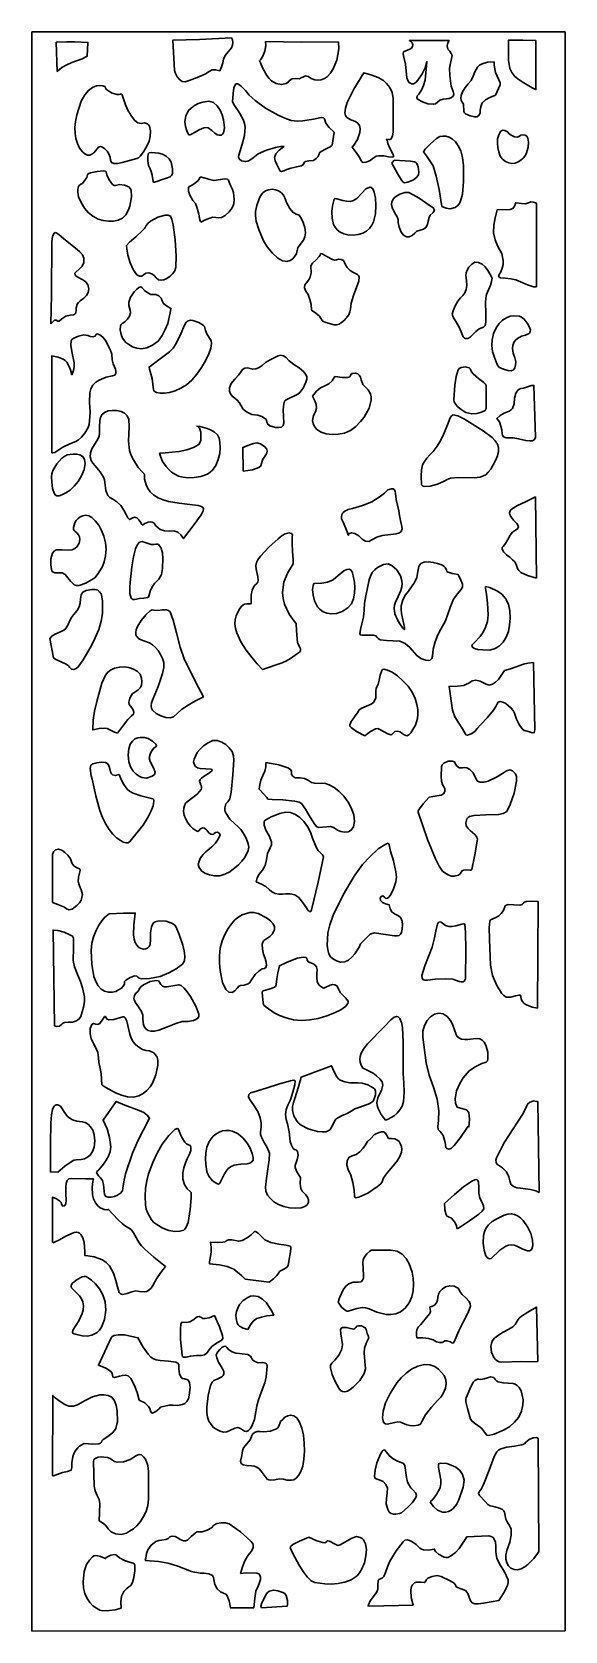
# Model space of a CAD drawing. Header units: centimetres. Extents: x -27 to -21, y -9 to 9.
import ezdxf

# ---------------------------------------------------------------- set-up
doc = ezdxf.new("R2010")
doc.units = ezdxf.units.CM
doc.header["$MEASUREMENT"] = 0
doc.layers.add('layer 1', color=7, linetype='Continuous')

msp = doc.modelspace()

# ---------------------------------------------------------------- linework, layer by layer
at = {"layer": 'layer 1', "color": 250, "lineweight": 30}
for points, knots in [([(-21.00043, -8.99444), (-21.00043, -8.99444), (-26.99914, -8.99536), (-26.99914, -8.99536), (-26.99914, -8.99536), (-26.99914, -8.99536), (-26.99914, 9.00077), (-26.99914, 9.00077), (-26.99914, 9.00077), (-26.99914, 9.00077), (-21.00043, 9.00077), (-21.00043, 9.00077), (-21.00043, 9.00077), (-21.00043, 9.00077), (-21.00043, -8.99444), (-21.00043, -8.99444)], [0, 0, 0, 0, 0.2, 0.2, 0.2, 0.2, 0.4, 0.4, 0.4, 0.4, 0.6, 0.6, 0.6, 0.6, 1, 1, 1, 1]), ([(-26.72619, 8.88442), (-26.72619, 8.88442), (-26.71453, 8.55787), (-26.71453, 8.55787), (-26.71453, 8.55787), (-26.71453, 8.55787), (-26.66154, 8.60083), (-26.66154, 8.60083), (-26.66154, 8.60083), (-26.66154, 8.60083), (-26.60855, 8.63255), (-26.60855, 8.63255), (-26.60855, 8.63255), (-26.60855, 8.63255), (-26.5489, 8.65744), (-26.5489, 8.65744), (-26.5489, 8.65744), (-26.5489, 8.65744), (-26.43426, 8.69801), (-26.43426, 8.69801), (-26.43426, 8.69801), (-26.43426, 8.69801), (-26.37894, 8.72751), (-26.37894, 8.72751), (-26.37894, 8.72751), (-26.37894, 8.72751), (-26.36994, 8.88295), (-26.36994, 8.88295), (-26.36994, 8.88295), (-26.36994, 8.88295), (-26.51757, 8.88866), (-26.51757, 8.88866), (-26.51757, 8.88866), (-26.51757, 8.88866), (-26.61222, 8.88921), (-26.61222, 8.88921), (-26.61222, 8.88921), (-26.61222, 8.88921), (-26.72619, 8.88442), (-26.72619, 8.88442)], [0, 0, 0, 0, 0.09090909, 0.09090909, 0.09090909, 0.09090909, 0.18181818, 0.18181818, 0.18181818, 0.18181818, 0.27272727, 0.27272727, 0.27272727, 0.27272727, 0.36363636, 0.36363636, 0.36363636, 0.36363636, 0.45454545, 0.45454545, 0.45454545, 0.45454545, 0.54545455, 0.54545455, 0.54545455, 0.54545455, 0.63636364, 0.63636364, 0.63636364, 0.63636364, 0.72727273, 0.72727273, 0.72727273, 0.72727273, 0.81818182, 0.81818182, 0.81818182, 0.81818182, 1, 1, 1, 1]), ([(-24.75229, 8.93568), (-24.75229, 8.93568), (-24.74129, 8.913), (-24.74129, 8.913), (-24.74129, 8.913), (-24.74129, 8.913), (-24.73696, 8.8835), (-24.73696, 8.8835), (-24.73696, 8.8835), (-24.73696, 8.8835), (-24.74129, 8.85197), (-24.74129, 8.85197), (-24.74129, 8.85197), (-24.74129, 8.85197), (-24.75229, 8.82247), (-24.75229, 8.82247), (-24.75229, 8.82247), (-24.75229, 8.82247), (-24.78994, 8.77729), (-24.78994, 8.77729), (-24.78994, 8.77729), (-24.78994, 8.77729), (-24.82527, 8.73654), (-24.82527, 8.73654), (-24.82527, 8.73654), (-24.82527, 8.73654), (-24.84293, 8.69579), (-24.84293, 8.69579), (-24.84293, 8.69579), (-24.84293, 8.69579), (-24.8516, 8.65283), (-24.8516, 8.65283), (-24.8516, 8.65283), (-24.8516, 8.65283), (-24.86726, 8.60987), (-24.86726, 8.60987), (-24.86726, 8.60987), (-24.86726, 8.60987), (-24.88692, 8.56469), (-24.88692, 8.56469), (-24.88692, 8.56469), (-24.88692, 8.56469), (-24.93325, 8.57594), (-24.93325, 8.57594), (-24.93325, 8.57594), (-24.93325, 8.57594), (-24.97091, 8.57594), (-24.97091, 8.57594), (-24.97091, 8.57594), (-24.97091, 8.57594), (-25.0039, 8.55787), (-25.0039, 8.55787), (-25.0039, 8.55787), (-25.0039, 8.55787), (-25.04822, 8.52837), (-25.04822, 8.52837), (-25.04822, 8.52837), (-25.04822, 8.52837), (-25.10321, 8.50348), (-25.10321, 8.50348), (-25.10321, 8.50348), (-25.10321, 8.50348), (-25.16953, 8.47859), (-25.16953, 8.47859), (-25.16953, 8.47859), (-25.16953, 8.47859), (-25.22918, 8.45369), (-25.22918, 8.45369), (-25.22918, 8.45369), (-25.22918, 8.45369), (-25.27551, 8.44023), (-25.27551, 8.44023), (-25.27551, 8.44023), (-25.27551, 8.44023), (-25.31083, 8.44245), (-25.31083, 8.44245), (-25.31083, 8.44245), (-25.31083, 8.44245), (-25.33949, 8.46513), (-25.33949, 8.46513), (-25.33949, 8.46513), (-25.33949, 8.46513), (-25.36582, 8.49684), (-25.36582, 8.49684), (-25.36582, 8.49684), (-25.36582, 8.49684), (-25.38582, 8.53298), (-25.38582, 8.53298), (-25.38582, 8.53298), (-25.38582, 8.53298), (-25.39448, 8.56912), (-25.39448, 8.56912), (-25.39448, 8.56912), (-25.39448, 8.56912), (-25.41448, 8.90839), (-25.41448, 8.90839), (-25.41448, 8.90839), (-25.41448, 8.90839), (-25.11454, 8.91743), (-25.11454, 8.91743), (-25.11454, 8.91743), (-25.11454, 8.91743), (-24.75229, 8.93568), (-24.75229, 8.93568)], [0, 0, 0, 0, 0.03703704, 0.03703704, 0.03703704, 0.03703704, 0.07407407, 0.07407407, 0.07407407, 0.07407407, 0.11111111, 0.11111111, 0.11111111, 0.11111111, 0.14814815, 0.14814815, 0.14814815, 0.14814815, 0.18518519, 0.18518519, 0.18518519, 0.18518519, 0.22222222, 0.22222222, 0.22222222, 0.22222222, 0.25925926, 0.25925926, 0.25925926, 0.25925926, 0.2962963, 0.2962963, 0.2962963, 0.2962963, 0.33333333, 0.33333333, 0.33333333, 0.33333333, 0.37037037, 0.37037037, 0.37037037, 0.37037037, 0.40740741, 0.40740741, 0.40740741, 0.40740741, 0.44444444, 0.44444444, 0.44444444, 0.44444444, 0.48148148, 0.48148148, 0.48148148, 0.48148148, 0.51851852, 0.51851852, 0.51851852, 0.51851852, 0.55555556, 0.55555556, 0.55555556, 0.55555556, 0.59259259, 0.59259259, 0.59259259, 0.59259259, 0.62962963, 0.62962963, 0.62962963, 0.62962963, 0.66666667, 0.66666667, 0.66666667, 0.66666667, 0.7037037, 0.7037037, 0.7037037, 0.7037037, 0.74074074, 0.74074074, 0.74074074, 0.74074074, 0.77777778, 0.77777778, 0.77777778, 0.77777778, 0.81481481, 0.81481481, 0.81481481, 0.81481481, 0.85185185, 0.85185185, 0.85185185, 0.85185185, 0.88888889, 0.88888889, 0.88888889, 0.88888889, 0.92592593, 0.92592593, 0.92592593, 0.92592593, 1, 1, 1, 1]), ([(-23.54855, 8.89051), (-23.54855, 8.89051), (-23.54721, 8.81122), (-23.54721, 8.81122), (-23.54721, 8.81122), (-23.54721, 8.81122), (-23.56954, 8.68233), (-23.56954, 8.68233), (-23.56954, 8.68233), (-23.56954, 8.68233), (-23.61353, 8.57815), (-23.61353, 8.57815), (-23.61353, 8.57815), (-23.61353, 8.57815), (-23.64219, 8.53519), (-23.64219, 8.53519), (-23.64219, 8.53519), (-23.64219, 8.53519), (-23.67518, 8.50127), (-23.67518, 8.50127), (-23.67518, 8.50127), (-23.67518, 8.50127), (-23.70851, 8.47859), (-23.70851, 8.47859), (-23.70851, 8.47859), (-23.70851, 8.47859), (-23.74584, 8.46291), (-23.74584, 8.46291), (-23.74584, 8.46291), (-23.74584, 8.46291), (-23.78583, 8.4583), (-23.78583, 8.4583), (-23.78583, 8.4583), (-23.78583, 8.4583), (-23.81449, 8.46052), (-23.81449, 8.46052), (-23.81449, 8.46052), (-23.81449, 8.46052), (-23.85848, 8.47859), (-23.85848, 8.47859), (-23.85848, 8.47859), (-23.85848, 8.47859), (-23.89147, 8.49905), (-23.89147, 8.49905), (-23.89147, 8.49905), (-23.89147, 8.49905), (-23.92047, 8.50588), (-23.92047, 8.50588), (-23.92047, 8.50588), (-23.92047, 8.50588), (-23.99112, 8.47416), (-23.99112, 8.47416), (-23.99112, 8.47416), (-23.99112, 8.47416), (-24.03277, 8.47859), (-24.03277, 8.47859), (-24.03277, 8.47859), (-24.03277, 8.47859), (-24.07277, 8.47416), (-24.07277, 8.47416), (-24.07277, 8.47416), (-24.07277, 8.47416), (-24.09043, 8.46291), (-24.09043, 8.46291), (-24.09043, 8.46291), (-24.09043, 8.46291), (-24.10343, 8.44927), (-24.10343, 8.44927), (-24.10343, 8.44927), (-24.10343, 8.44927), (-24.11909, 8.4312), (-24.11909, 8.4312), (-24.11909, 8.4312), (-24.11909, 8.4312), (-24.13875, 8.41977), (-24.13875, 8.41977), (-24.13875, 8.41977), (-24.13875, 8.41977), (-24.18974, 8.40852), (-24.18974, 8.40852), (-24.18974, 8.40852), (-24.18974, 8.40852), (-24.25139, 8.41977), (-24.25139, 8.41977), (-24.25139, 8.41977), (-24.25139, 8.41977), (-24.30438, 8.45148), (-24.30438, 8.45148), (-24.30438, 8.45148), (-24.30438, 8.45148), (-24.33071, 8.47637), (-24.33071, 8.47637), (-24.33071, 8.47637), (-24.33071, 8.47637), (-24.35504, 8.5103), (-24.35504, 8.5103), (-24.35504, 8.5103), (-24.35504, 8.5103), (-24.39936, 8.58959), (-24.39936, 8.58959), (-24.39936, 8.58959), (-24.39936, 8.58959), (-24.42802, 8.65283), (-24.42802, 8.65283), (-24.42802, 8.65283), (-24.42802, 8.65283), (-24.43902, 8.67772), (-24.43902, 8.67772), (-24.43902, 8.67772), (-24.43902, 8.67772), (-24.42802, 8.68897), (-24.42802, 8.68897), (-24.42802, 8.68897), (-24.42802, 8.68897), (-24.40136, 8.72972), (-24.40136, 8.72972), (-24.40136, 8.72972), (-24.40136, 8.72972), (-24.37703, 8.78633), (-24.37703, 8.78633), (-24.37703, 8.78633), (-24.37703, 8.78633), (-24.36604, 8.84957), (-24.36604, 8.84957), (-24.36604, 8.84957), (-24.36604, 8.84957), (-24.3707, 8.89253), (-24.3707, 8.89253), (-24.3707, 8.89253), (-24.3707, 8.89253), (-23.96712, 8.88774), (-23.96712, 8.88774), (-23.96712, 8.88774), (-23.96712, 8.88774), (-23.54855, 8.89051), (-23.54855, 8.89051)], [0, 0, 0, 0, 0.02857143, 0.02857143, 0.02857143, 0.02857143, 0.05714286, 0.05714286, 0.05714286, 0.05714286, 0.08571429, 0.08571429, 0.08571429, 0.08571429, 0.11428571, 0.11428571, 0.11428571, 0.11428571, 0.14285714, 0.14285714, 0.14285714, 0.14285714, 0.17142857, 0.17142857, 0.17142857, 0.17142857, 0.2, 0.2, 0.2, 0.2, 0.22857143, 0.22857143, 0.22857143, 0.22857143, 0.25714286, 0.25714286, 0.25714286, 0.25714286, 0.28571429, 0.28571429, 0.28571429, 0.28571429, 0.31428571, 0.31428571, 0.31428571, 0.31428571, 0.34285714, 0.34285714, 0.34285714, 0.34285714, 0.37142857, 0.37142857, 0.37142857, 0.37142857, 0.4, 0.4, 0.4, 0.4, 0.42857143, 0.42857143, 0.42857143, 0.42857143, 0.45714286, 0.45714286, 0.45714286, 0.45714286, 0.48571429, 0.48571429, 0.48571429, 0.48571429, 0.51428571, 0.51428571, 0.51428571, 0.51428571, 0.54285714, 0.54285714, 0.54285714, 0.54285714, 0.57142857, 0.57142857, 0.57142857, 0.57142857, 0.6, 0.6, 0.6, 0.6, 0.62857143, 0.62857143, 0.62857143, 0.62857143, 0.65714286, 0.65714286, 0.65714286, 0.65714286, 0.68571429, 0.68571429, 0.68571429, 0.68571429, 0.71428571, 0.71428571, 0.71428571, 0.71428571, 0.74285714, 0.74285714, 0.74285714, 0.74285714, 0.77142857, 0.77142857, 0.77142857, 0.77142857, 0.8, 0.8, 0.8, 0.8, 0.82857143, 0.82857143, 0.82857143, 0.82857143, 0.85714286, 0.85714286, 0.85714286, 0.85714286, 0.88571429, 0.88571429, 0.88571429, 0.88571429, 0.91428571, 0.91428571, 0.91428571, 0.91428571, 0.94285714, 0.94285714, 0.94285714, 0.94285714, 1, 1, 1, 1]), ([(-22.64474, 8.30213), (-22.64474, 8.30213), (-22.61608, 8.34749), (-22.61608, 8.34749), (-22.61608, 8.34749), (-22.61608, 8.34749), (-22.59175, 8.39727), (-22.59175, 8.39727), (-22.59175, 8.39727), (-22.59175, 8.39727), (-22.57609, 8.4583), (-22.57609, 8.4583), (-22.57609, 8.4583), (-22.57609, 8.4583), (-22.55409, 8.66648), (-22.55409, 8.66648), (-22.55409, 8.66648), (-22.55409, 8.66648), (-22.57609, 8.59862), (-22.57609, 8.59862), (-22.57609, 8.59862), (-22.57609, 8.59862), (-22.60708, 8.52837), (-22.60708, 8.52837), (-22.60708, 8.52837), (-22.60708, 8.52837), (-22.65574, 8.4583), (-22.65574, 8.4583), (-22.65574, 8.4583), (-22.65574, 8.4583), (-22.68007, 8.4312), (-22.68007, 8.4312), (-22.68007, 8.4312), (-22.68007, 8.4312), (-22.70439, 8.41755), (-22.70439, 8.41755), (-22.70439, 8.41755), (-22.70439, 8.41755), (-22.72406, 8.41534), (-22.72406, 8.41534), (-22.72406, 8.41534), (-22.72406, 8.41534), (-22.74405, 8.42438), (-22.74405, 8.42438), (-22.74405, 8.42438), (-22.74405, 8.42438), (-22.75738, 8.43562), (-22.75738, 8.43562), (-22.75738, 8.43562), (-22.75738, 8.43562), (-22.76838, 8.45369), (-22.76838, 8.45369), (-22.76838, 8.45369), (-22.76838, 8.45369), (-22.77938, 8.48541), (-22.77938, 8.48541), (-22.77938, 8.48541), (-22.77938, 8.48541), (-22.79704, 8.63919), (-22.79704, 8.63919), (-22.79704, 8.63919), (-22.79704, 8.63919), (-22.8147, 8.71626), (-22.8147, 8.71626), (-22.8147, 8.71626), (-22.8147, 8.71626), (-22.82337, 8.75461), (-22.82337, 8.75461), (-22.82337, 8.75461), (-22.82337, 8.75461), (-22.8167, 8.77729), (-22.8167, 8.77729), (-22.8167, 8.77729), (-22.8167, 8.77729), (-22.74605, 8.80901), (-22.74605, 8.80901), (-22.74605, 8.80901), (-22.74605, 8.80901), (-22.72839, 8.82025), (-22.72839, 8.82025), (-22.72839, 8.82025), (-22.72839, 8.82025), (-22.71739, 8.83611), (-22.71739, 8.83611), (-22.71739, 8.83611), (-22.71739, 8.83611), (-22.71306, 8.85639), (-22.71306, 8.85639), (-22.71306, 8.85639), (-22.71306, 8.85639), (-22.71972, 8.87686), (-22.71972, 8.87686), (-22.71972, 8.87686), (-22.71972, 8.87686), (-22.73505, 8.89493), (-22.73505, 8.89493), (-22.73505, 8.89493), (-22.73505, 8.89493), (-22.75072, 8.90618), (-22.75072, 8.90618), (-22.75072, 8.90618), (-22.75072, 8.90618), (-22.30481, 8.90397), (-22.30481, 8.90397), (-22.30481, 8.90397), (-22.30481, 8.90397), (-22.32014, 8.87686), (-22.32014, 8.87686), (-22.32014, 8.87686), (-22.32014, 8.87686), (-22.32681, 8.84515), (-22.32681, 8.84515), (-22.32681, 8.84515), (-22.32681, 8.84515), (-22.31814, 8.80901), (-22.31814, 8.80901), (-22.31814, 8.80901), (-22.31814, 8.80901), (-22.29815, 8.78411), (-22.29815, 8.78411), (-22.29815, 8.78411), (-22.29815, 8.78411), (-22.28049, 8.75922), (-22.28049, 8.75922), (-22.28049, 8.75922), (-22.28049, 8.75922), (-22.27182, 8.73433), (-22.27182, 8.73433), (-22.27182, 8.73433), (-22.27182, 8.73433), (-22.28948, 8.65062), (-22.28948, 8.65062), (-22.28948, 8.65062), (-22.28948, 8.65062), (-22.30048, 8.5918), (-22.30048, 8.5918), (-22.30048, 8.5918), (-22.30048, 8.5918), (-22.29815, 8.51251), (-22.29815, 8.51251), (-22.29815, 8.51251), (-22.29815, 8.51251), (-22.28282, 8.39045), (-22.28282, 8.39045), (-22.28282, 8.39045), (-22.28282, 8.39045), (-22.26049, 8.32942), (-22.26049, 8.32942), (-22.26049, 8.32942), (-22.26049, 8.32942), (-22.25182, 8.30213), (-22.25182, 8.30213), (-22.25182, 8.30213), (-22.25182, 8.30213), (-22.25849, 8.27963), (-22.25849, 8.27963), (-22.25849, 8.27963), (-22.25849, 8.27963), (-22.27615, 8.26156), (-22.27615, 8.26156), (-22.27615, 8.26156), (-22.27615, 8.26156), (-22.30248, 8.25253), (-22.30248, 8.25253), (-22.30248, 8.25253), (-22.30248, 8.25253), (-22.37113, 8.24349), (-22.37113, 8.24349), (-22.37113, 8.24349), (-22.37113, 8.24349), (-22.40846, 8.23206), (-22.40846, 8.23206), (-22.40846, 8.23206), (-22.40846, 8.23206), (-22.43712, 8.20938), (-22.43712, 8.20938), (-22.43712, 8.20938), (-22.43712, 8.20938), (-22.45911, 8.19371), (-22.45911, 8.19371), (-22.45911, 8.19371), (-22.45911, 8.19371), (-22.48344, 8.18689), (-22.48344, 8.18689), (-22.48344, 8.18689), (-22.48344, 8.18689), (-22.54543, 8.19131), (-22.54543, 8.19131), (-22.54543, 8.19131), (-22.54543, 8.19131), (-22.60508, 8.21399), (-22.60508, 8.21399), (-22.60508, 8.21399), (-22.60508, 8.21399), (-22.66007, 8.24571), (-22.66007, 8.24571), (-22.66007, 8.24571), (-22.66007, 8.24571), (-22.66907, 8.26156), (-22.66907, 8.26156), (-22.66907, 8.26156), (-22.66907, 8.26156), (-22.6644, 8.28185), (-22.6644, 8.28185), (-22.6644, 8.28185), (-22.6644, 8.28185), (-22.64474, 8.30213), (-22.64474, 8.30213)], [0, 0, 0, 0, 0.01886792, 0.01886792, 0.01886792, 0.01886792, 0.03773585, 0.03773585, 0.03773585, 0.03773585, 0.05660377, 0.05660377, 0.05660377, 0.05660377, 0.0754717, 0.0754717, 0.0754717, 0.0754717, 0.09433962, 0.09433962, 0.09433962, 0.09433962, 0.11320755, 0.11320755, 0.11320755, 0.11320755, 0.13207547, 0.13207547, 0.13207547, 0.13207547, 0.1509434, 0.1509434, 0.1509434, 0.1509434, 0.16981132, 0.16981132, 0.16981132, 0.16981132, 0.18867925, 0.18867925, 0.18867925, 0.18867925, 0.20754717, 0.20754717, 0.20754717, 0.20754717, 0.22641509, 0.22641509, 0.22641509, 0.22641509, 0.24528302, 0.24528302, 0.24528302, 0.24528302, 0.26415094, 0.26415094, 0.26415094, 0.26415094, 0.28301887, 0.28301887, 0.28301887, 0.28301887, 0.30188679, 0.30188679, 0.30188679, 0.30188679, 0.32075472, 0.32075472, 0.32075472, 0.32075472, 0.33962264, 0.33962264, 0.33962264, 0.33962264, 0.35849057, 0.35849057, 0.35849057, 0.35849057, 0.37735849, 0.37735849, 0.37735849, 0.37735849, 0.39622642, 0.39622642, 0.39622642, 0.39622642, 0.41509434, 0.41509434, 0.41509434, 0.41509434, 0.43396226, 0.43396226, 0.43396226, 0.43396226, 0.45283019, 0.45283019, 0.45283019, 0.45283019, 0.47169811, 0.47169811, 0.47169811, 0.47169811, 0.49056604, 0.49056604, 0.49056604, 0.49056604, 0.50943396, 0.50943396, 0.50943396, 0.50943396, 0.52830189, 0.52830189, 0.52830189, 0.52830189, 0.54716981, 0.54716981, 0.54716981, 0.54716981, 0.56603774, 0.56603774, 0.56603774, 0.56603774, 0.58490566, 0.58490566, 0.58490566, 0.58490566, 0.60377358, 0.60377358, 0.60377358, 0.60377358, 0.62264151, 0.62264151, 0.62264151, 0.62264151, 0.64150943, 0.64150943, 0.64150943, 0.64150943, 0.66037736, 0.66037736, 0.66037736, 0.66037736, 0.67924528, 0.67924528, 0.67924528, 0.67924528, 0.69811321, 0.69811321, 0.69811321, 0.69811321, 0.71698113, 0.71698113, 0.71698113, 0.71698113, 0.73584906, 0.73584906, 0.73584906, 0.73584906, 0.75471698, 0.75471698, 0.75471698, 0.75471698, 0.77358491, 0.77358491, 0.77358491, 0.77358491, 0.79245283, 0.79245283, 0.79245283, 0.79245283, 0.81132075, 0.81132075, 0.81132075, 0.81132075, 0.83018868, 0.83018868, 0.83018868, 0.83018868, 0.8490566, 0.8490566, 0.8490566, 0.8490566, 0.86792453, 0.86792453, 0.86792453, 0.86792453, 0.88679245, 0.88679245, 0.88679245, 0.88679245, 0.90566038, 0.90566038, 0.90566038, 0.90566038, 0.9245283, 0.9245283, 0.9245283, 0.9245283, 0.94339623, 0.94339623, 0.94339623, 0.94339623, 0.96226415, 0.96226415, 0.96226415, 0.96226415, 1, 1, 1, 1]), ([(-21.32702, 8.90397), (-21.32702, 8.90397), (-21.32702, 8.35191), (-21.32702, 8.35191), (-21.32702, 8.35191), (-21.32702, 8.35191), (-21.36902, 8.37238), (-21.36902, 8.37238), (-21.36902, 8.37238), (-21.36902, 8.37238), (-21.46399, 8.42659), (-21.46399, 8.42659), (-21.46399, 8.42659), (-21.46399, 8.42659), (-21.51465, 8.46291), (-21.51465, 8.46291), (-21.51465, 8.46291), (-21.51465, 8.46291), (-21.56531, 8.50127), (-21.56531, 8.50127), (-21.56531, 8.50127), (-21.56531, 8.50127), (-21.60063, 8.54423), (-21.60063, 8.54423), (-21.60063, 8.54423), (-21.60063, 8.54423), (-21.62063, 8.58959), (-21.62063, 8.58959), (-21.62063, 8.58959), (-21.62063, 8.58959), (-21.63596, 8.68455), (-21.63596, 8.68455), (-21.63596, 8.68455), (-21.63596, 8.68455), (-21.63829, 8.79536), (-21.63829, 8.79536), (-21.63829, 8.79536), (-21.63829, 8.79536), (-21.63562, 8.91005), (-21.63562, 8.91005), (-21.63562, 8.91005), (-21.63562, 8.91005), (-21.47433, 8.91005), (-21.47433, 8.91005), (-21.47433, 8.91005), (-21.47433, 8.91005), (-21.32702, 8.90397), (-21.32702, 8.90397)], [0, 0, 0, 0, 0.07692308, 0.07692308, 0.07692308, 0.07692308, 0.15384615, 0.15384615, 0.15384615, 0.15384615, 0.23076923, 0.23076923, 0.23076923, 0.23076923, 0.30769231, 0.30769231, 0.30769231, 0.30769231, 0.38461538, 0.38461538, 0.38461538, 0.38461538, 0.46153846, 0.46153846, 0.46153846, 0.46153846, 0.53846154, 0.53846154, 0.53846154, 0.53846154, 0.61538462, 0.61538462, 0.61538462, 0.61538462, 0.69230769, 0.69230769, 0.69230769, 0.69230769, 0.76923077, 0.76923077, 0.76923077, 0.76923077, 0.84615385, 0.84615385, 0.84615385, 0.84615385, 1, 1, 1, 1]), ([(-21.97388, 8.05837), (-21.97388, 8.05837), (-21.95622, 8.08787), (-21.95622, 8.08787), (-21.95622, 8.08787), (-21.95622, 8.08787), (-21.95389, 8.1218), (-21.95389, 8.1218), (-21.95389, 8.1218), (-21.95389, 8.1218), (-21.94956, 8.16015), (-21.94956, 8.16015), (-21.94956, 8.16015), (-21.94956, 8.16015), (-21.93389, 8.20311), (-21.93389, 8.20311), (-21.93389, 8.20311), (-21.93389, 8.20311), (-21.89657, 8.23704), (-21.89657, 8.23704), (-21.89657, 8.23704), (-21.89657, 8.23704), (-21.84791, 8.26433), (-21.84791, 8.26433), (-21.84791, 8.26433), (-21.84791, 8.26433), (-21.78393, 8.28922), (-21.78393, 8.28922), (-21.78393, 8.28922), (-21.78393, 8.28922), (-21.73094, 8.40668), (-21.73094, 8.40668), (-21.73094, 8.40668), (-21.73094, 8.40668), (-21.73094, 8.42935), (-21.73094, 8.42935), (-21.73094, 8.42935), (-21.73094, 8.42935), (-21.74627, 8.46328), (-21.74627, 8.46328), (-21.74627, 8.46328), (-21.74627, 8.46328), (-21.78393, 8.54478), (-21.78393, 8.54478), (-21.78393, 8.54478), (-21.78393, 8.54478), (-21.79926, 8.6261), (-21.79926, 8.6261), (-21.79926, 8.6261), (-21.79926, 8.6261), (-21.79926, 8.66463), (-21.79926, 8.66463), (-21.79926, 8.66463), (-21.79926, 8.66463), (-21.87457, 8.66002), (-21.87457, 8.66002), (-21.87457, 8.66002), (-21.87457, 8.66002), (-21.93389, 8.64195), (-21.93389, 8.64195), (-21.93389, 8.64195), (-21.93389, 8.64195), (-21.96255, 8.6261), (-21.96255, 8.6261), (-21.96255, 8.6261), (-21.96255, 8.6261), (-21.98488, 8.6036), (-21.98488, 8.6036), (-21.98488, 8.6036), (-21.98488, 8.6036), (-22.01554, 8.55382), (-22.01554, 8.55382), (-22.01554, 8.55382), (-22.01554, 8.55382), (-22.03554, 8.50403), (-22.03554, 8.50403), (-22.03554, 8.50403), (-22.03554, 8.50403), (-22.05753, 8.45425), (-22.05753, 8.45425), (-22.05753, 8.45425), (-22.05753, 8.45425), (-22.08853, 8.41589), (-22.08853, 8.41589), (-22.08853, 8.41589), (-22.08853, 8.41589), (-22.12585, 8.37736), (-22.12585, 8.37736), (-22.12585, 8.37736), (-22.12585, 8.37736), (-22.15251, 8.32757), (-22.15251, 8.32757), (-22.15251, 8.32757), (-22.15251, 8.32757), (-22.16784, 8.28461), (-22.16784, 8.28461), (-22.16784, 8.28461), (-22.16784, 8.28461), (-22.17451, 8.25511), (-22.17451, 8.25511), (-22.17451, 8.25511), (-22.17451, 8.25511), (-22.16784, 8.23261), (-22.16784, 8.23261), (-22.16784, 8.23261), (-22.16784, 8.23261), (-22.15685, 8.20993), (-22.15685, 8.20993), (-22.15685, 8.20993), (-22.15685, 8.20993), (-22.14152, 8.18726), (-22.14152, 8.18726), (-22.14152, 8.18726), (-22.14152, 8.18726), (-22.13918, 8.10594), (-22.13918, 8.10594), (-22.13918, 8.10594), (-22.13918, 8.10594), (-22.13252, 8.0923), (-22.13252, 8.0923), (-22.13252, 8.0923), (-22.13252, 8.0923), (-22.11952, 8.07884), (-22.11952, 8.07884), (-22.11952, 8.07884), (-22.11952, 8.07884), (-22.06853, 8.05616), (-22.06853, 8.05616), (-22.06853, 8.05616), (-22.06853, 8.05616), (-22.01554, 8.04491), (-22.01554, 8.04491), (-22.01554, 8.04491), (-22.01554, 8.04491), (-21.99155, 8.04712), (-21.99155, 8.04712), (-21.99155, 8.04712), (-21.99155, 8.04712), (-21.97388, 8.05837), (-21.97388, 8.05837)], [0, 0, 0, 0, 0.02777778, 0.02777778, 0.02777778, 0.02777778, 0.05555556, 0.05555556, 0.05555556, 0.05555556, 0.08333333, 0.08333333, 0.08333333, 0.08333333, 0.11111111, 0.11111111, 0.11111111, 0.11111111, 0.13888889, 0.13888889, 0.13888889, 0.13888889, 0.16666667, 0.16666667, 0.16666667, 0.16666667, 0.19444444, 0.19444444, 0.19444444, 0.19444444, 0.22222222, 0.22222222, 0.22222222, 0.22222222, 0.25, 0.25, 0.25, 0.25, 0.27777778, 0.27777778, 0.27777778, 0.27777778, 0.30555556, 0.30555556, 0.30555556, 0.30555556, 0.33333333, 0.33333333, 0.33333333, 0.33333333, 0.36111111, 0.36111111, 0.36111111, 0.36111111, 0.38888889, 0.38888889, 0.38888889, 0.38888889, 0.41666667, 0.41666667, 0.41666667, 0.41666667, 0.44444444, 0.44444444, 0.44444444, 0.44444444, 0.47222222, 0.47222222, 0.47222222, 0.47222222, 0.5, 0.5, 0.5, 0.5, 0.52777778, 0.52777778, 0.52777778, 0.52777778, 0.55555556, 0.55555556, 0.55555556, 0.55555556, 0.58333333, 0.58333333, 0.58333333, 0.58333333, 0.61111111, 0.61111111, 0.61111111, 0.61111111, 0.63888889, 0.63888889, 0.63888889, 0.63888889, 0.66666667, 0.66666667, 0.66666667, 0.66666667, 0.69444444, 0.69444444, 0.69444444, 0.69444444, 0.72222222, 0.72222222, 0.72222222, 0.72222222, 0.75, 0.75, 0.75, 0.75, 0.77777778, 0.77777778, 0.77777778, 0.77777778, 0.80555556, 0.80555556, 0.80555556, 0.80555556, 0.83333333, 0.83333333, 0.83333333, 0.83333333, 0.86111111, 0.86111111, 0.86111111, 0.86111111, 0.88888889, 0.88888889, 0.88888889, 0.88888889, 0.91666667, 0.91666667, 0.91666667, 0.91666667, 0.94444444, 0.94444444, 0.94444444, 0.94444444, 1, 1, 1, 1]), ([(-23.31326, 7.94755), (-23.31326, 7.94755), (-23.33326, 7.97466), (-23.33326, 7.97466), (-23.33326, 7.97466), (-23.33326, 7.97466), (-23.35759, 7.99273), (-23.35759, 7.99273), (-23.35759, 7.99273), (-23.35759, 7.99273), (-23.41058, 8.01319), (-23.41058, 8.01319), (-23.41058, 8.01319), (-23.41058, 8.01319), (-23.45457, 8.03809), (-23.45457, 8.03809), (-23.45457, 8.03809), (-23.45457, 8.03809), (-23.47023, 8.06058), (-23.47023, 8.06058), (-23.47023, 8.06058), (-23.47023, 8.06058), (-23.47889, 8.0923), (-23.47889, 8.0923), (-23.47889, 8.0923), (-23.47889, 8.0923), (-23.47223, 8.14208), (-23.47223, 8.14208), (-23.47223, 8.14208), (-23.47223, 8.14208), (-23.45023, 8.20772), (-23.45023, 8.20772), (-23.45023, 8.20772), (-23.45023, 8.20772), (-23.37725, 8.35708), (-23.37725, 8.35708), (-23.37725, 8.35708), (-23.37725, 8.35708), (-23.26494, 8.54257), (-23.26494, 8.54257), (-23.26494, 8.54257), (-23.26494, 8.54257), (-23.17429, 8.51528), (-23.17429, 8.51528), (-23.17429, 8.51528), (-23.17429, 8.51528), (-23.10164, 8.48817), (-23.10164, 8.48817), (-23.10164, 8.48817), (-23.10164, 8.48817), (-23.04399, 8.45646), (-23.04399, 8.45646), (-23.04399, 8.45646), (-23.04399, 8.45646), (-23.00866, 8.42032), (-23.00866, 8.42032), (-23.00866, 8.42032), (-23.00866, 8.42032), (-22.97134, 8.37736), (-22.97134, 8.37736), (-22.97134, 8.37736), (-22.97134, 8.37736), (-22.94468, 8.32075), (-22.94468, 8.32075), (-22.94468, 8.32075), (-22.94468, 8.32075), (-22.93601, 8.25751), (-22.93601, 8.25751), (-22.93601, 8.25751), (-22.93601, 8.25751), (-22.93601, 7.94294), (-22.93601, 7.94294), (-22.93601, 7.94294), (-22.93601, 7.94294), (-22.93601, 7.87749), (-22.93601, 7.87749), (-22.93601, 7.87749), (-22.93601, 7.87749), (-22.94268, 7.8277), (-22.94268, 7.8277), (-22.94268, 7.8277), (-22.94268, 7.8277), (-22.96034, 7.79599), (-22.96034, 7.79599), (-22.96034, 7.79599), (-22.96034, 7.79599), (-22.97134, 7.78916), (-22.97134, 7.78916), (-22.97134, 7.78916), (-22.97134, 7.78916), (-22.98667, 7.78916), (-22.98667, 7.78916), (-22.98667, 7.78916), (-22.98667, 7.78916), (-23.01099, 7.79377), (-23.01099, 7.79377), (-23.01099, 7.79377), (-23.01099, 7.79377), (-23.00233, 7.78253), (-23.00233, 7.78253), (-23.00233, 7.78253), (-23.00233, 7.78253), (-22.99333, 7.7462), (-22.99333, 7.7462), (-22.99333, 7.7462), (-22.99333, 7.7462), (-22.97567, 7.69882), (-22.97567, 7.69882), (-22.97567, 7.69882), (-22.97567, 7.69882), (-22.94934, 7.65124), (-22.94934, 7.65124), (-22.94934, 7.65124), (-22.94934, 7.65124), (-22.92935, 7.61049), (-22.92935, 7.61049), (-22.92935, 7.61049), (-22.92935, 7.61049), (-22.93168, 7.59685), (-22.93168, 7.59685), (-22.93168, 7.59685), (-22.93168, 7.59685), (-22.94468, 7.59242), (-22.94468, 7.59242), (-22.94468, 7.59242), (-22.94468, 7.59242), (-22.98667, 7.59685), (-22.98667, 7.59685), (-22.98667, 7.59685), (-22.98667, 7.59685), (-23.03966, 7.60607), (-23.03966, 7.60607), (-23.03966, 7.60607), (-23.03966, 7.60607), (-23.09931, 7.60828), (-23.09931, 7.60828), (-23.09931, 7.60828), (-23.09931, 7.60828), (-23.12564, 7.60146), (-23.12564, 7.60146), (-23.12564, 7.60146), (-23.12564, 7.60146), (-23.14797, 7.58781), (-23.14797, 7.58781), (-23.14797, 7.58781), (-23.14797, 7.58781), (-23.19196, 7.55389), (-23.19196, 7.55389), (-23.19196, 7.55389), (-23.19196, 7.55389), (-23.23828, 7.53582), (-23.23828, 7.53582), (-23.23828, 7.53582), (-23.23828, 7.53582), (-23.2736, 7.5336), (-23.2736, 7.5336), (-23.2736, 7.5336), (-23.2736, 7.5336), (-23.28694, 7.54043), (-23.28694, 7.54043), (-23.28694, 7.54043), (-23.28694, 7.54043), (-23.2936, 7.55389), (-23.2936, 7.55389), (-23.2936, 7.55389), (-23.2936, 7.55389), (-23.3156, 7.59464), (-23.3156, 7.59464), (-23.3156, 7.59464), (-23.3156, 7.59464), (-23.35092, 7.64442), (-23.35092, 7.64442), (-23.35092, 7.64442), (-23.35092, 7.64442), (-23.39724, 7.70324), (-23.39724, 7.70324), (-23.39724, 7.70324), (-23.39724, 7.70324), (-23.37725, 7.72813), (-23.37725, 7.72813), (-23.37725, 7.72813), (-23.37725, 7.72813), (-23.33759, 7.79156), (-23.33759, 7.79156), (-23.33759, 7.79156), (-23.33759, 7.79156), (-23.30893, 7.87066), (-23.30893, 7.87066), (-23.30893, 7.87066), (-23.30893, 7.87066), (-23.3046, 7.91141), (-23.3046, 7.91141), (-23.3046, 7.91141), (-23.3046, 7.91141), (-23.31326, 7.94755), (-23.31326, 7.94755)], [0, 0, 0, 0, 0.02, 0.02, 0.02, 0.02, 0.04, 0.04, 0.04, 0.04, 0.06, 0.06, 0.06, 0.06, 0.08, 0.08, 0.08, 0.08, 0.1, 0.1, 0.1, 0.1, 0.12, 0.12, 0.12, 0.12, 0.14, 0.14, 0.14, 0.14, 0.16, 0.16, 0.16, 0.16, 0.18, 0.18, 0.18, 0.18, 0.2, 0.2, 0.2, 0.2, 0.22, 0.22, 0.22, 0.22, 0.24, 0.24, 0.24, 0.24, 0.26, 0.26, 0.26, 0.26, 0.28, 0.28, 0.28, 0.28, 0.3, 0.3, 0.3, 0.3, 0.32, 0.32, 0.32, 0.32, 0.34, 0.34, 0.34, 0.34, 0.36, 0.36, 0.36, 0.36, 0.38, 0.38, 0.38, 0.38, 0.4, 0.4, 0.4, 0.4, 0.42, 0.42, 0.42, 0.42, 0.44, 0.44, 0.44, 0.44, 0.46, 0.46, 0.46, 0.46, 0.48, 0.48, 0.48, 0.48, 0.5, 0.5, 0.5, 0.5, 0.52, 0.52, 0.52, 0.52, 0.54, 0.54, 0.54, 0.54, 0.56, 0.56, 0.56, 0.56, 0.58, 0.58, 0.58, 0.58, 0.6, 0.6, 0.6, 0.6, 0.62, 0.62, 0.62, 0.62, 0.64, 0.64, 0.64, 0.64, 0.66, 0.66, 0.66, 0.66, 0.68, 0.68, 0.68, 0.68, 0.7, 0.7, 0.7, 0.7, 0.72, 0.72, 0.72, 0.72, 0.74, 0.74, 0.74, 0.74, 0.76, 0.76, 0.76, 0.76, 0.78, 0.78, 0.78, 0.78, 0.8, 0.8, 0.8, 0.8, 0.82, 0.82, 0.82, 0.82, 0.84, 0.84, 0.84, 0.84, 0.86, 0.86, 0.86, 0.86, 0.88, 0.88, 0.88, 0.88, 0.9, 0.9, 0.9, 0.9, 0.92, 0.92, 0.92, 0.92, 0.94, 0.94, 0.94, 0.94, 0.96, 0.96, 0.96, 0.96, 1, 1, 1, 1]), ([(-26.26629, 7.68738), (-26.26629, 7.68738), (-26.30162, 7.64221), (-26.30162, 7.64221), (-26.30162, 7.64221), (-26.30162, 7.64221), (-26.32395, 7.62635), (-26.32395, 7.62635), (-26.32395, 7.62635), (-26.32395, 7.62635), (-26.34794, 7.6151), (-26.34794, 7.6151), (-26.34794, 7.6151), (-26.34794, 7.6151), (-26.3746, 7.6151), (-26.3746, 7.6151), (-26.3746, 7.6151), (-26.3746, 7.6151), (-26.40326, 7.62856), (-26.40326, 7.62856), (-26.40326, 7.62856), (-26.40326, 7.62856), (-26.43192, 7.65346), (-26.43192, 7.65346), (-26.43192, 7.65346), (-26.43192, 7.65346), (-26.46292, 7.69199), (-26.46292, 7.69199), (-26.46292, 7.69199), (-26.46292, 7.69199), (-26.48725, 7.74399), (-26.48725, 7.74399), (-26.48725, 7.74399), (-26.48725, 7.74399), (-26.50491, 7.8006), (-26.50491, 7.8006), (-26.50491, 7.8006), (-26.50491, 7.8006), (-26.51357, 7.86163), (-26.51357, 7.86163), (-26.51357, 7.86163), (-26.51357, 7.86163), (-26.51591, 7.92727), (-26.51591, 7.92727), (-26.51591, 7.92727), (-26.51591, 7.92727), (-26.50924, 7.99512), (-26.50924, 7.99512), (-26.50924, 7.99512), (-26.50924, 7.99512), (-26.49358, 8.0698), (-26.49358, 8.0698), (-26.49358, 8.0698), (-26.49358, 8.0698), (-26.44525, 8.22358), (-26.44525, 8.22358), (-26.44525, 8.22358), (-26.44525, 8.22358), (-26.4056, 8.29365), (-26.4056, 8.29365), (-26.4056, 8.29365), (-26.4056, 8.29365), (-26.36361, 8.34343), (-26.36361, 8.34343), (-26.36361, 8.34343), (-26.36361, 8.34343), (-26.31928, 8.37736), (-26.31928, 8.37736), (-26.31928, 8.37736), (-26.31928, 8.37736), (-26.27296, 8.39322), (-26.27296, 8.39322), (-26.27296, 8.39322), (-26.27296, 8.39322), (-26.2333, 8.40004), (-26.2333, 8.40004), (-26.2333, 8.40004), (-26.2333, 8.40004), (-26.20031, 8.39543), (-26.20031, 8.39543), (-26.20031, 8.39543), (-26.20031, 8.39543), (-26.17798, 8.38639), (-26.17798, 8.38639), (-26.17798, 8.38639), (-26.17798, 8.38639), (-26.17165, 8.37275), (-26.17165, 8.37275), (-26.17165, 8.37275), (-26.17165, 8.37275), (-26.16498, 8.35708), (-26.16498, 8.35708), (-26.16498, 8.35708), (-26.16498, 8.35708), (-26.14732, 8.34122), (-26.14732, 8.34122), (-26.14732, 8.34122), (-26.14732, 8.34122), (-26.09633, 8.31172), (-26.09633, 8.31172), (-26.09633, 8.31172), (-26.09633, 8.31172), (-26.04134, 8.29586), (-26.04134, 8.29586), (-26.04134, 8.29586), (-26.04134, 8.29586), (-26.01935, 8.29586), (-26.01935, 8.29586), (-26.01935, 8.29586), (-26.01935, 8.29586), (-26.00368, 8.30268), (-26.00368, 8.30268), (-26.00368, 8.30268), (-26.00368, 8.30268), (-25.99502, 8.30489), (-25.99502, 8.30489), (-25.99502, 8.30489), (-25.99502, 8.30489), (-25.98602, 8.29365), (-25.98602, 8.29365), (-25.98602, 8.29365), (-25.98602, 8.29365), (-25.96836, 8.24847), (-25.96836, 8.24847), (-25.96836, 8.24847), (-25.96836, 8.24847), (-25.94636, 8.18062), (-25.94636, 8.18062), (-25.94636, 8.18062), (-25.94636, 8.18062), (-25.9177, 8.11276), (-25.9177, 8.11276), (-25.9177, 8.11276), (-25.9177, 8.11276), (-25.88004, 8.05394), (-25.88004, 8.05394), (-25.88004, 8.05394), (-25.88004, 8.05394), (-25.84272, 8.00637), (-25.84272, 8.00637), (-25.84272, 8.00637), (-25.84272, 8.00637), (-25.80739, 7.97927), (-25.80739, 7.97927), (-25.80739, 7.97927), (-25.80739, 7.97927), (-25.76973, 7.97244), (-25.76973, 7.97244), (-25.76973, 7.97244), (-25.76973, 7.97244), (-25.73241, 7.97705), (-25.73241, 7.97705), (-25.73241, 7.97705), (-25.73241, 7.97705), (-25.69908, 7.96784), (-25.69908, 7.96784), (-25.69908, 7.96784), (-25.69908, 7.96784), (-25.68608, 7.95659), (-25.68608, 7.95659), (-25.68608, 7.95659), (-25.68608, 7.95659), (-25.67475, 7.94073), (-25.67475, 7.94073), (-25.67475, 7.94073), (-25.67475, 7.94073), (-25.66376, 7.88652), (-25.66376, 7.88652), (-25.66376, 7.88652), (-25.66376, 7.88652), (-25.66842, 7.82309), (-25.66842, 7.82309), (-25.66842, 7.82309), (-25.66842, 7.82309), (-25.68142, 7.77109), (-25.68142, 7.77109), (-25.68142, 7.77109), (-25.68142, 7.77109), (-25.70575, 7.71689), (-25.70575, 7.71689), (-25.70575, 7.71689), (-25.70575, 7.71689), (-25.74541, 7.65124), (-25.74541, 7.65124), (-25.74541, 7.65124), (-25.74541, 7.65124), (-25.78073, 7.60146), (-25.78073, 7.60146), (-25.78073, 7.60146), (-25.78073, 7.60146), (-25.80073, 7.5856), (-25.80073, 7.5856), (-25.80073, 7.5856), (-25.80073, 7.5856), (-25.81839, 7.57657), (-25.81839, 7.57657), (-25.81839, 7.57657), (-25.81839, 7.57657), (-25.98402, 7.53139), (-25.98402, 7.53139), (-25.98402, 7.53139), (-25.98402, 7.53139), (-26.03468, 7.52236), (-26.03468, 7.52236), (-26.03468, 7.52236), (-26.03468, 7.52236), (-26.07667, 7.51996), (-26.07667, 7.51996), (-26.07667, 7.51996), (-26.07667, 7.51996), (-26.10533, 7.53139), (-26.10533, 7.53139), (-26.10533, 7.53139), (-26.10533, 7.53139), (-26.11633, 7.5585), (-26.11633, 7.5585), (-26.11633, 7.5585), (-26.11633, 7.5585), (-26.12066, 7.59242), (-26.12066, 7.59242), (-26.12066, 7.59242), (-26.12066, 7.59242), (-26.13399, 7.62856), (-26.13399, 7.62856), (-26.13399, 7.62856), (-26.13399, 7.62856), (-26.15398, 7.66028), (-26.15398, 7.66028), (-26.15398, 7.66028), (-26.15398, 7.66028), (-26.18031, 7.68517), (-26.18031, 7.68517), (-26.18031, 7.68517), (-26.18031, 7.68517), (-26.20464, 7.70324), (-26.20464, 7.70324), (-26.20464, 7.70324), (-26.20464, 7.70324), (-26.22897, 7.71006), (-26.22897, 7.71006), (-26.22897, 7.71006), (-26.22897, 7.71006), (-26.25096, 7.70545), (-26.25096, 7.70545), (-26.25096, 7.70545), (-26.25096, 7.70545), (-26.26629, 7.68738), (-26.26629, 7.68738)], [0, 0, 0, 0, 0.01587302, 0.01587302, 0.01587302, 0.01587302, 0.03174603, 0.03174603, 0.03174603, 0.03174603, 0.04761905, 0.04761905, 0.04761905, 0.04761905, 0.06349206, 0.06349206, 0.06349206, 0.06349206, 0.07936508, 0.07936508, 0.07936508, 0.07936508, 0.0952381, 0.0952381, 0.0952381, 0.0952381, 0.11111111, 0.11111111, 0.11111111, 0.11111111, 0.12698413, 0.12698413, 0.12698413, 0.12698413, 0.14285714, 0.14285714, 0.14285714, 0.14285714, 0.15873016, 0.15873016, 0.15873016, 0.15873016, 0.17460317, 0.17460317, 0.17460317, 0.17460317, 0.19047619, 0.19047619, 0.19047619, 0.19047619, 0.20634921, 0.20634921, 0.20634921, 0.20634921, 0.22222222, 0.22222222, 0.22222222, 0.22222222, 0.23809524, 0.23809524, 0.23809524, 0.23809524, 0.25396825, 0.25396825, 0.25396825, 0.25396825, 0.26984127, 0.26984127, 0.26984127, 0.26984127, 0.28571429, 0.28571429, 0.28571429, 0.28571429, 0.3015873, 0.3015873, 0.3015873, 0.3015873, 0.31746032, 0.31746032, 0.31746032, 0.31746032, 0.33333333, 0.33333333, 0.33333333, 0.33333333, 0.34920635, 0.34920635, 0.34920635, 0.34920635, 0.36507937, 0.36507937, 0.36507937, 0.36507937, 0.38095238, 0.38095238, 0.38095238, 0.38095238, 0.3968254, 0.3968254, 0.3968254, 0.3968254, 0.41269841, 0.41269841, 0.41269841, 0.41269841, 0.42857143, 0.42857143, 0.42857143, 0.42857143, 0.44444444, 0.44444444, 0.44444444, 0.44444444, 0.46031746, 0.46031746, 0.46031746, 0.46031746, 0.47619048, 0.47619048, 0.47619048, 0.47619048, 0.49206349, 0.49206349, 0.49206349, 0.49206349, 0.50793651, 0.50793651, 0.50793651, 0.50793651, 0.52380952, 0.52380952, 0.52380952, 0.52380952, 0.53968254, 0.53968254, 0.53968254, 0.53968254, 0.55555556, 0.55555556, 0.55555556, 0.55555556, 0.57142857, 0.57142857, 0.57142857, 0.57142857, 0.58730159, 0.58730159, 0.58730159, 0.58730159, 0.6031746, 0.6031746, 0.6031746, 0.6031746, 0.61904762, 0.61904762, 0.61904762, 0.61904762, 0.63492063, 0.63492063, 0.63492063, 0.63492063, 0.65079365, 0.65079365, 0.65079365, 0.65079365, 0.66666667, 0.66666667, 0.66666667, 0.66666667, 0.68253968, 0.68253968, 0.68253968, 0.68253968, 0.6984127, 0.6984127, 0.6984127, 0.6984127, 0.71428571, 0.71428571, 0.71428571, 0.71428571, 0.73015873, 0.73015873, 0.73015873, 0.73015873, 0.74603175, 0.74603175, 0.74603175, 0.74603175, 0.76190476, 0.76190476, 0.76190476, 0.76190476, 0.77777778, 0.77777778, 0.77777778, 0.77777778, 0.79365079, 0.79365079, 0.79365079, 0.79365079, 0.80952381, 0.80952381, 0.80952381, 0.80952381, 0.82539683, 0.82539683, 0.82539683, 0.82539683, 0.84126984, 0.84126984, 0.84126984, 0.84126984, 0.85714286, 0.85714286, 0.85714286, 0.85714286, 0.87301587, 0.87301587, 0.87301587, 0.87301587, 0.88888889, 0.88888889, 0.88888889, 0.88888889, 0.9047619, 0.9047619, 0.9047619, 0.9047619, 0.92063492, 0.92063492, 0.92063492, 0.92063492, 0.93650794, 0.93650794, 0.93650794, 0.93650794, 0.95238095, 0.95238095, 0.95238095, 0.95238095, 0.96825397, 0.96825397, 0.96825397, 0.96825397, 1, 1, 1, 1]), ([(-24.74129, 8.21454), (-24.74129, 8.21454), (-24.72163, 8.1738), (-24.72163, 8.1738), (-24.72163, 8.1738), (-24.72163, 8.1738), (-24.67297, 8.10373), (-24.67297, 8.10373), (-24.67297, 8.10373), (-24.67297, 8.10373), (-24.62431, 8.01541), (-24.62431, 8.01541), (-24.62431, 8.01541), (-24.62431, 8.01541), (-24.60665, 7.97244), (-24.60665, 7.97244), (-24.60665, 7.97244), (-24.60665, 7.97244), (-24.59999, 7.92948), (-24.59999, 7.92948), (-24.59999, 7.92948), (-24.59999, 7.92948), (-24.60898, 7.83452), (-24.60898, 7.83452), (-24.60898, 7.83452), (-24.60898, 7.83452), (-24.63331, 7.73938), (-24.63331, 7.73938), (-24.63331, 7.73938), (-24.63331, 7.73938), (-24.67297, 7.6151), (-24.67297, 7.6151), (-24.67297, 7.6151), (-24.67297, 7.6151), (-24.67497, 7.59242), (-24.67497, 7.59242), (-24.67497, 7.59242), (-24.67497, 7.59242), (-24.66397, 7.56753), (-24.66397, 7.56753), (-24.66397, 7.56753), (-24.66397, 7.56753), (-24.63998, 7.55167), (-24.63998, 7.55167), (-24.63998, 7.55167), (-24.63998, 7.55167), (-24.59332, 7.54264), (-24.59332, 7.54264), (-24.59332, 7.54264), (-24.59332, 7.54264), (-24.56933, 7.54725), (-24.56933, 7.54725), (-24.56933, 7.54725), (-24.56933, 7.54725), (-24.54933, 7.55628), (-24.54933, 7.55628), (-24.54933, 7.55628), (-24.54933, 7.55628), (-24.51167, 7.5856), (-24.51167, 7.5856), (-24.51167, 7.5856), (-24.51167, 7.5856), (-24.45435, 7.62856), (-24.45435, 7.62856), (-24.45435, 7.62856), (-24.45435, 7.62856), (-24.35937, 7.67153), (-24.35937, 7.67153), (-24.35937, 7.67153), (-24.35937, 7.67153), (-24.25806, 7.69882), (-24.25806, 7.69882), (-24.25806, 7.69882), (-24.25806, 7.69882), (-24.20074, 7.71228), (-24.20074, 7.71228), (-24.20074, 7.71228), (-24.20074, 7.71228), (-24.16308, 7.71228), (-24.16308, 7.71228), (-24.16308, 7.71228), (-24.16308, 7.71228), (-24.21607, 7.67153), (-24.21607, 7.67153), (-24.21607, 7.67153), (-24.21607, 7.67153), (-24.25373, 7.63078), (-24.25373, 7.63078), (-24.25373, 7.63078), (-24.25373, 7.63078), (-24.26906, 7.58781), (-24.26906, 7.58781), (-24.26906, 7.58781), (-24.26906, 7.58781), (-24.26239, 7.54946), (-24.26239, 7.54946), (-24.26239, 7.54946), (-24.26239, 7.54946), (-24.24473, 7.50871), (-24.24473, 7.50871), (-24.24473, 7.50871), (-24.24473, 7.50871), (-24.2094, 7.44307), (-24.2094, 7.44307), (-24.2094, 7.44307), (-24.2094, 7.44307), (-24.20507, 7.43404), (-24.20507, 7.43404), (-24.20507, 7.43404), (-24.20507, 7.43404), (-24.19174, 7.43182), (-24.19174, 7.43182), (-24.19174, 7.43182), (-24.19174, 7.43182), (-24.16541, 7.43625), (-24.16541, 7.43625), (-24.16541, 7.43625), (-24.16541, 7.43625), (-24.13009, 7.4545), (-24.13009, 7.4545), (-24.13009, 7.4545), (-24.13009, 7.4545), (-24.08576, 7.46796), (-24.08576, 7.46796), (-24.08576, 7.46796), (-24.08576, 7.46796), (-24.01978, 7.48382), (-24.01978, 7.48382), (-24.01978, 7.48382), (-24.01978, 7.48382), (-23.96879, 7.49286), (-23.96879, 7.49286), (-23.96879, 7.49286), (-23.96879, 7.49286), (-23.94679, 7.5065), (-23.94679, 7.5065), (-23.94679, 7.5065), (-23.94679, 7.5065), (-23.93813, 7.52457), (-23.93813, 7.52457), (-23.93813, 7.52457), (-23.93813, 7.52457), (-23.93346, 7.53582), (-23.93346, 7.53582), (-23.93346, 7.53582), (-23.93346, 7.53582), (-23.92246, 7.54264), (-23.92246, 7.54264), (-23.92246, 7.54264), (-23.92246, 7.54264), (-23.88281, 7.55167), (-23.88281, 7.55167), (-23.88281, 7.55167), (-23.88281, 7.55167), (-23.82982, 7.55389), (-23.82982, 7.55389), (-23.82982, 7.55389), (-23.82982, 7.55389), (-23.80116, 7.57657), (-23.80116, 7.57657), (-23.80116, 7.57657), (-23.80116, 7.57657), (-23.77916, 7.59925), (-23.77916, 7.59925), (-23.77916, 7.59925), (-23.77916, 7.59925), (-23.76583, 7.63078), (-23.76583, 7.63078), (-23.76583, 7.63078), (-23.76583, 7.63078), (-23.75917, 7.64442), (-23.75917, 7.64442), (-23.75917, 7.64442), (-23.75917, 7.64442), (-23.74384, 7.65567), (-23.74384, 7.65567), (-23.74384, 7.65567), (-23.74384, 7.65567), (-23.69751, 7.68056), (-23.69751, 7.68056), (-23.69751, 7.68056), (-23.69751, 7.68056), (-23.65119, 7.70324), (-23.65119, 7.70324), (-23.65119, 7.70324), (-23.65119, 7.70324), (-23.63119, 7.71449), (-23.63119, 7.71449), (-23.63119, 7.71449), (-23.63119, 7.71449), (-23.62253, 7.72813), (-23.62253, 7.72813), (-23.62253, 7.72813), (-23.62253, 7.72813), (-23.6002, 7.87288), (-23.6002, 7.87288), (-23.6002, 7.87288), (-23.6002, 7.87288), (-23.65319, 7.92487), (-23.65319, 7.92487), (-23.65319, 7.92487), (-23.65319, 7.92487), (-23.69085, 7.97466), (-23.69085, 7.97466), (-23.69085, 7.97466), (-23.69085, 7.97466), (-23.70851, 8.02223), (-23.70851, 8.02223), (-23.70851, 8.02223), (-23.70851, 8.02223), (-23.71951, 8.03569), (-23.71951, 8.03569), (-23.71951, 8.03569), (-23.71951, 8.03569), (-23.74384, 8.03809), (-23.74384, 8.03809), (-23.74384, 8.03809), (-23.74384, 8.03809), (-23.82982, 8.02002), (-23.82982, 8.02002), (-23.82982, 8.02002), (-23.82982, 8.02002), (-23.95113, 7.99955), (-23.95113, 7.99955), (-23.95113, 7.99955), (-23.95113, 7.99955), (-24.01511, 7.99734), (-24.01511, 7.99734), (-24.01511, 7.99734), (-24.01511, 7.99734), (-24.08376, 8.00637), (-24.08376, 8.00637), (-24.08376, 8.00637), (-24.08376, 8.00637), (-24.15441, 8.02905), (-24.15441, 8.02905), (-24.15441, 8.02905), (-24.15441, 8.02905), (-24.22707, 8.06298), (-24.22707, 8.06298), (-24.22707, 8.06298), (-24.22707, 8.06298), (-24.3707, 8.14429), (-24.3707, 8.14429), (-24.3707, 8.14429), (-24.3707, 8.14429), (-24.48768, 8.2304), (-24.48768, 8.2304), (-24.48768, 8.2304), (-24.48768, 8.2304), (-24.556, 8.29143), (-24.556, 8.29143), (-24.556, 8.29143), (-24.556, 8.29143), (-24.59565, 8.34122), (-24.59565, 8.34122), (-24.59565, 8.34122), (-24.59565, 8.34122), (-24.64198, 8.38639), (-24.64198, 8.38639), (-24.64198, 8.38639), (-24.64198, 8.38639), (-24.68163, 8.41589), (-24.68163, 8.41589), (-24.68163, 8.41589), (-24.68163, 8.41589), (-24.6993, 8.41811), (-24.6993, 8.41811), (-24.6993, 8.41811), (-24.6993, 8.41811), (-24.7103, 8.4135), (-24.7103, 8.4135), (-24.7103, 8.4135), (-24.7103, 8.4135), (-24.72796, 8.37275), (-24.72796, 8.37275), (-24.72796, 8.37275), (-24.72796, 8.37275), (-24.73462, 8.3095), (-24.73462, 8.3095), (-24.73462, 8.3095), (-24.73462, 8.3095), (-24.74129, 8.21454), (-24.74129, 8.21454)], [0, 0, 0, 0, 0.01388889, 0.01388889, 0.01388889, 0.01388889, 0.02777778, 0.02777778, 0.02777778, 0.02777778, 0.04166667, 0.04166667, 0.04166667, 0.04166667, 0.05555556, 0.05555556, 0.05555556, 0.05555556, 0.06944444, 0.06944444, 0.06944444, 0.06944444, 0.08333333, 0.08333333, 0.08333333, 0.08333333, 0.09722222, 0.09722222, 0.09722222, 0.09722222, 0.11111111, 0.11111111, 0.11111111, 0.11111111, 0.125, 0.125, 0.125, 0.125, 0.13888889, 0.13888889, 0.13888889, 0.13888889, 0.15277778, 0.15277778, 0.15277778, 0.15277778, 0.16666667, 0.16666667, 0.16666667, 0.16666667, 0.18055556, 0.18055556, 0.18055556, 0.18055556, 0.19444444, 0.19444444, 0.19444444, 0.19444444, 0.20833333, 0.20833333, 0.20833333, 0.20833333, 0.22222222, 0.22222222, 0.22222222, 0.22222222, 0.23611111, 0.23611111, 0.23611111, 0.23611111, 0.25, 0.25, 0.25, 0.25, 0.26388889, 0.26388889, 0.26388889, 0.26388889, 0.27777778, 0.27777778, 0.27777778, 0.27777778, 0.29166667, 0.29166667, 0.29166667, 0.29166667, 0.30555556, 0.30555556, 0.30555556, 0.30555556, 0.31944444, 0.31944444, 0.31944444, 0.31944444, 0.33333333, 0.33333333, 0.33333333, 0.33333333, 0.34722222, 0.34722222, 0.34722222, 0.34722222, 0.36111111, 0.36111111, 0.36111111, 0.36111111, 0.375, 0.375, 0.375, 0.375, 0.38888889, 0.38888889, 0.38888889, 0.38888889, 0.40277778, 0.40277778, 0.40277778, 0.40277778, 0.41666667, 0.41666667, 0.41666667, 0.41666667, 0.43055556, 0.43055556, 0.43055556, 0.43055556, 0.44444444, 0.44444444, 0.44444444, 0.44444444, 0.45833333, 0.45833333, 0.45833333, 0.45833333, 0.47222222, 0.47222222, 0.47222222, 0.47222222, 0.48611111, 0.48611111, 0.48611111, 0.48611111, 0.5, 0.5, 0.5, 0.5, 0.51388889, 0.51388889, 0.51388889, 0.51388889, 0.52777778, 0.52777778, 0.52777778, 0.52777778, 0.54166667, 0.54166667, 0.54166667, 0.54166667, 0.55555556, 0.55555556, 0.55555556, 0.55555556, 0.56944444, 0.56944444, 0.56944444, 0.56944444, 0.58333333, 0.58333333, 0.58333333, 0.58333333, 0.59722222, 0.59722222, 0.59722222, 0.59722222, 0.61111111, 0.61111111, 0.61111111, 0.61111111, 0.625, 0.625, 0.625, 0.625, 0.63888889, 0.63888889, 0.63888889, 0.63888889, 0.65277778, 0.65277778, 0.65277778, 0.65277778, 0.66666667, 0.66666667, 0.66666667, 0.66666667, 0.68055556, 0.68055556, 0.68055556, 0.68055556, 0.69444444, 0.69444444, 0.69444444, 0.69444444, 0.70833333, 0.70833333, 0.70833333, 0.70833333, 0.72222222, 0.72222222, 0.72222222, 0.72222222, 0.73611111, 0.73611111, 0.73611111, 0.73611111, 0.75, 0.75, 0.75, 0.75, 0.76388889, 0.76388889, 0.76388889, 0.76388889, 0.77777778, 0.77777778, 0.77777778, 0.77777778, 0.79166667, 0.79166667, 0.79166667, 0.79166667, 0.80555556, 0.80555556, 0.80555556, 0.80555556, 0.81944444, 0.81944444, 0.81944444, 0.81944444, 0.83333333, 0.83333333, 0.83333333, 0.83333333, 0.84722222, 0.84722222, 0.84722222, 0.84722222, 0.86111111, 0.86111111, 0.86111111, 0.86111111, 0.875, 0.875, 0.875, 0.875, 0.88888889, 0.88888889, 0.88888889, 0.88888889, 0.90277778, 0.90277778, 0.90277778, 0.90277778, 0.91666667, 0.91666667, 0.91666667, 0.91666667, 0.93055556, 0.93055556, 0.93055556, 0.93055556, 0.94444444, 0.94444444, 0.94444444, 0.94444444, 0.95833333, 0.95833333, 0.95833333, 0.95833333, 0.97222222, 0.97222222, 0.97222222, 0.97222222, 1, 1, 1, 1]), ([(-25.22918, 7.84116), (-25.22918, 7.84116), (-25.20252, 7.85259), (-25.20252, 7.85259), (-25.20252, 7.85259), (-25.20252, 7.85259), (-25.16286, 7.87288), (-25.16286, 7.87288), (-25.16286, 7.87288), (-25.16286, 7.87288), (-25.11654, 7.89998), (-25.11654, 7.89998), (-25.11654, 7.89998), (-25.11654, 7.89998), (-25.06589, 7.92266), (-25.06589, 7.92266), (-25.06589, 7.92266), (-25.06589, 7.92266), (-25.04156, 7.92487), (-25.04156, 7.92487), (-25.04156, 7.92487), (-25.04156, 7.92487), (-25.01723, 7.92045), (-25.01723, 7.92045), (-25.01723, 7.92045), (-25.01723, 7.92045), (-24.97524, 7.89334), (-24.97524, 7.89334), (-24.97524, 7.89334), (-24.97524, 7.89334), (-24.94225, 7.86384), (-24.94225, 7.86384), (-24.94225, 7.86384), (-24.94225, 7.86384), (-24.91558, 7.84356), (-24.91558, 7.84356), (-24.91558, 7.84356), (-24.91558, 7.84356), (-24.89159, 7.83895), (-24.89159, 7.83895), (-24.89159, 7.83895), (-24.89159, 7.83895), (-24.86493, 7.84116), (-24.86493, 7.84116), (-24.86493, 7.84116), (-24.86493, 7.84116), (-24.85393, 7.8502), (-24.85393, 7.8502), (-24.85393, 7.8502), (-24.85393, 7.8502), (-24.84293, 7.86605), (-24.84293, 7.86605), (-24.84293, 7.86605), (-24.84293, 7.86605), (-24.83394, 7.92045), (-24.83394, 7.92045), (-24.83394, 7.92045), (-24.83394, 7.92045), (-24.84493, 8.01319), (-24.84493, 8.01319), (-24.84493, 8.01319), (-24.84493, 8.01319), (-24.85826, 8.0698), (-24.85826, 8.0698), (-24.85826, 8.0698), (-24.85826, 8.0698), (-24.88026, 8.1218), (-24.88026, 8.1218), (-24.88026, 8.1218), (-24.88026, 8.1218), (-24.91358, 8.16919), (-24.91358, 8.16919), (-24.91358, 8.16919), (-24.91358, 8.16919), (-24.95558, 8.20551), (-24.95558, 8.20551), (-24.95558, 8.20551), (-24.95558, 8.20551), (-25.00823, 8.22118), (-25.00823, 8.22118), (-25.00823, 8.22118), (-25.00823, 8.22118), (-25.07455, 8.21215), (-25.07455, 8.21215), (-25.07455, 8.21215), (-25.07455, 8.21215), (-25.12754, 8.19408), (-25.12754, 8.19408), (-25.12754, 8.19408), (-25.12754, 8.19408), (-25.17186, 8.17158), (-25.17186, 8.17158), (-25.17186, 8.17158), (-25.17186, 8.17158), (-25.20919, 8.14429), (-25.20919, 8.14429), (-25.20919, 8.14429), (-25.20919, 8.14429), (-25.23585, 8.11719), (-25.23585, 8.11719), (-25.23585, 8.11719), (-25.23585, 8.11719), (-25.26651, 8.05837), (-25.26651, 8.05837), (-25.26651, 8.05837), (-25.26651, 8.05837), (-25.27751, 7.99512), (-25.27751, 7.99512), (-25.27751, 7.99512), (-25.27751, 7.99512), (-25.27317, 7.93631), (-25.27317, 7.93631), (-25.27317, 7.93631), (-25.27317, 7.93631), (-25.25784, 7.88652), (-25.25784, 7.88652), (-25.25784, 7.88652), (-25.25784, 7.88652), (-25.24218, 7.85481), (-25.24218, 7.85481), (-25.24218, 7.85481), (-25.24218, 7.85481), (-25.22918, 7.84116), (-25.22918, 7.84116)], [0, 0, 0, 0, 0.03125, 0.03125, 0.03125, 0.03125, 0.0625, 0.0625, 0.0625, 0.0625, 0.09375, 0.09375, 0.09375, 0.09375, 0.125, 0.125, 0.125, 0.125, 0.15625, 0.15625, 0.15625, 0.15625, 0.1875, 0.1875, 0.1875, 0.1875, 0.21875, 0.21875, 0.21875, 0.21875, 0.25, 0.25, 0.25, 0.25, 0.28125, 0.28125, 0.28125, 0.28125, 0.3125, 0.3125, 0.3125, 0.3125, 0.34375, 0.34375, 0.34375, 0.34375, 0.375, 0.375, 0.375, 0.375, 0.40625, 0.40625, 0.40625, 0.40625, 0.4375, 0.4375, 0.4375, 0.4375, 0.46875, 0.46875, 0.46875, 0.46875, 0.5, 0.5, 0.5, 0.5, 0.53125, 0.53125, 0.53125, 0.53125, 0.5625, 0.5625, 0.5625, 0.5625, 0.59375, 0.59375, 0.59375, 0.59375, 0.625, 0.625, 0.625, 0.625, 0.65625, 0.65625, 0.65625, 0.65625, 0.6875, 0.6875, 0.6875, 0.6875, 0.71875, 0.71875, 0.71875, 0.71875, 0.75, 0.75, 0.75, 0.75, 0.78125, 0.78125, 0.78125, 0.78125, 0.8125, 0.8125, 0.8125, 0.8125, 0.84375, 0.84375, 0.84375, 0.84375, 0.875, 0.875, 0.875, 0.875, 0.90625, 0.90625, 0.90625, 0.90625, 0.9375, 0.9375, 0.9375, 0.9375, 1, 1, 1, 1]), ([(-22.38646, 7.03595), (-22.38646, 7.03595), (-22.41746, 7.22826), (-22.41746, 7.22826), (-22.41746, 7.22826), (-22.41746, 7.22826), (-22.45045, 7.37983), (-22.45045, 7.37983), (-22.45045, 7.37983), (-22.45045, 7.37983), (-22.48577, 7.49507), (-22.48577, 7.49507), (-22.48577, 7.49507), (-22.48577, 7.49507), (-22.52777, 7.56071), (-22.52777, 7.56071), (-22.52777, 7.56071), (-22.52777, 7.56071), (-22.56076, 7.60828), (-22.56076, 7.60828), (-22.56076, 7.60828), (-22.56076, 7.60828), (-22.59375, 7.65346), (-22.59375, 7.65346), (-22.59375, 7.65346), (-22.59375, 7.65346), (-22.57409, 7.68056), (-22.57409, 7.68056), (-22.57409, 7.68056), (-22.57409, 7.68056), (-22.51877, 7.73938), (-22.51877, 7.73938), (-22.51877, 7.73938), (-22.51877, 7.73938), (-22.44612, 7.80281), (-22.44612, 7.80281), (-22.44612, 7.80281), (-22.44612, 7.80281), (-22.41079, 7.82309), (-22.41079, 7.82309), (-22.41079, 7.82309), (-22.41079, 7.82309), (-22.37546, 7.82991), (-22.37546, 7.82991), (-22.37546, 7.82991), (-22.37546, 7.82991), (-22.34014, 7.8277), (-22.34014, 7.8277), (-22.34014, 7.8277), (-22.34014, 7.8277), (-22.30481, 7.81627), (-22.30481, 7.81627), (-22.30481, 7.81627), (-22.30481, 7.81627), (-22.26715, 7.79599), (-22.26715, 7.79599), (-22.26715, 7.79599), (-22.26715, 7.79599), (-22.23416, 7.76427), (-22.23416, 7.76427), (-22.23416, 7.76427), (-22.23416, 7.76427), (-22.20117, 7.7191), (-22.20117, 7.7191), (-22.20117, 7.7191), (-22.20117, 7.7191), (-22.17451, 7.66249), (-22.17451, 7.66249), (-22.17451, 7.66249), (-22.17451, 7.66249), (-22.15485, 7.58781), (-22.15485, 7.58781), (-22.15485, 7.58781), (-22.15485, 7.58781), (-22.14351, 7.49968), (-22.14351, 7.49968), (-22.14351, 7.49968), (-22.14351, 7.49968), (-22.14152, 7.31861), (-22.14152, 7.31861), (-22.14152, 7.31861), (-22.14152, 7.31861), (-22.15485, 7.17626), (-22.15485, 7.17626), (-22.15485, 7.17626), (-22.15485, 7.17626), (-22.16784, 7.12187), (-22.16784, 7.12187), (-22.16784, 7.12187), (-22.16784, 7.12187), (-22.18551, 7.07891), (-22.18551, 7.07891), (-22.18551, 7.07891), (-22.18551, 7.07891), (-22.20783, 7.04719), (-22.20783, 7.04719), (-22.20783, 7.04719), (-22.20783, 7.04719), (-22.23649, 7.0247), (-22.23649, 7.0247), (-22.23649, 7.0247), (-22.23649, 7.0247), (-22.29148, 7.01105), (-22.29148, 7.01105), (-22.29148, 7.01105), (-22.29148, 7.01105), (-22.33781, 7.01788), (-22.33781, 7.01788), (-22.33781, 7.01788), (-22.33781, 7.01788), (-22.38646, 7.03595), (-22.38646, 7.03595)], [0, 0, 0, 0, 0.03448276, 0.03448276, 0.03448276, 0.03448276, 0.06896552, 0.06896552, 0.06896552, 0.06896552, 0.10344828, 0.10344828, 0.10344828, 0.10344828, 0.13793103, 0.13793103, 0.13793103, 0.13793103, 0.17241379, 0.17241379, 0.17241379, 0.17241379, 0.20689655, 0.20689655, 0.20689655, 0.20689655, 0.24137931, 0.24137931, 0.24137931, 0.24137931, 0.27586207, 0.27586207, 0.27586207, 0.27586207, 0.31034483, 0.31034483, 0.31034483, 0.31034483, 0.34482759, 0.34482759, 0.34482759, 0.34482759, 0.37931034, 0.37931034, 0.37931034, 0.37931034, 0.4137931, 0.4137931, 0.4137931, 0.4137931, 0.44827586, 0.44827586, 0.44827586, 0.44827586, 0.48275862, 0.48275862, 0.48275862, 0.48275862, 0.51724138, 0.51724138, 0.51724138, 0.51724138, 0.55172414, 0.55172414, 0.55172414, 0.55172414, 0.5862069, 0.5862069, 0.5862069, 0.5862069, 0.62068966, 0.62068966, 0.62068966, 0.62068966, 0.65517241, 0.65517241, 0.65517241, 0.65517241, 0.68965517, 0.68965517, 0.68965517, 0.68965517, 0.72413793, 0.72413793, 0.72413793, 0.72413793, 0.75862069, 0.75862069, 0.75862069, 0.75862069, 0.79310345, 0.79310345, 0.79310345, 0.79310345, 0.82758621, 0.82758621, 0.82758621, 0.82758621, 0.86206897, 0.86206897, 0.86206897, 0.86206897, 0.89655172, 0.89655172, 0.89655172, 0.89655172, 0.93103448, 0.93103448, 0.93103448, 0.93103448, 1, 1, 1, 1]), ([(-21.66928, 7.54264), (-21.66928, 7.54264), (-21.63396, 7.52678), (-21.63396, 7.52678), (-21.63396, 7.52678), (-21.63396, 7.52678), (-21.59863, 7.52236), (-21.59863, 7.52236), (-21.59863, 7.52236), (-21.59863, 7.52236), (-21.56331, 7.52457), (-21.56331, 7.52457), (-21.56331, 7.52457), (-21.56331, 7.52457), (-21.52798, 7.53803), (-21.52798, 7.53803), (-21.52798, 7.53803), (-21.52798, 7.53803), (-21.49699, 7.55628), (-21.49699, 7.55628), (-21.49699, 7.55628), (-21.49699, 7.55628), (-21.47066, 7.58118), (-21.47066, 7.58118), (-21.47066, 7.58118), (-21.47066, 7.58118), (-21.44833, 7.60828), (-21.44833, 7.60828), (-21.44833, 7.60828), (-21.44833, 7.60828), (-21.433, 7.64), (-21.433, 7.64), (-21.433, 7.64), (-21.433, 7.64), (-21.41534, 7.70324), (-21.41534, 7.70324), (-21.41534, 7.70324), (-21.41534, 7.70324), (-21.41101, 7.75985), (-21.41101, 7.75985), (-21.41101, 7.75985), (-21.41101, 7.75985), (-21.41767, 7.80502), (-21.41767, 7.80502), (-21.41767, 7.80502), (-21.41767, 7.80502), (-21.43067, 7.82991), (-21.43067, 7.82991), (-21.43067, 7.82991), (-21.43067, 7.82991), (-21.45066, 7.83895), (-21.45066, 7.83895), (-21.45066, 7.83895), (-21.45066, 7.83895), (-21.47499, 7.84356), (-21.47499, 7.84356), (-21.47499, 7.84356), (-21.47499, 7.84356), (-21.49699, 7.83895), (-21.49699, 7.83895), (-21.49699, 7.83895), (-21.49699, 7.83895), (-21.51232, 7.8277), (-21.51232, 7.8277), (-21.51232, 7.8277), (-21.51232, 7.8277), (-21.53465, 7.81867), (-21.53465, 7.81867), (-21.53465, 7.81867), (-21.53465, 7.81867), (-21.56764, 7.82088), (-21.56764, 7.82088), (-21.56764, 7.82088), (-21.56764, 7.82088), (-21.60063, 7.83452), (-21.60063, 7.83452), (-21.60063, 7.83452), (-21.60063, 7.83452), (-21.62729, 7.85481), (-21.62729, 7.85481), (-21.62729, 7.85481), (-21.62729, 7.85481), (-21.64696, 7.87749), (-21.64696, 7.87749), (-21.64696, 7.87749), (-21.64696, 7.87749), (-21.67795, 7.89334), (-21.67795, 7.89334), (-21.67795, 7.89334), (-21.67795, 7.89334), (-21.70461, 7.89556), (-21.70461, 7.89556), (-21.70461, 7.89556), (-21.70461, 7.89556), (-21.7266, 7.88191), (-21.7266, 7.88191), (-21.7266, 7.88191), (-21.7266, 7.88191), (-21.74627, 7.84356), (-21.74627, 7.84356), (-21.74627, 7.84356), (-21.74627, 7.84356), (-21.7596, 7.7982), (-21.7596, 7.7982), (-21.7596, 7.7982), (-21.7596, 7.7982), (-21.76193, 7.7462), (-21.76193, 7.7462), (-21.76193, 7.7462), (-21.76193, 7.7462), (-21.7576, 7.69882), (-21.7576, 7.69882), (-21.7576, 7.69882), (-21.7576, 7.69882), (-21.74627, 7.65124), (-21.74627, 7.65124), (-21.74627, 7.65124), (-21.74627, 7.65124), (-21.7286, 7.60367), (-21.7286, 7.60367), (-21.7286, 7.60367), (-21.7286, 7.60367), (-21.70228, 7.56753), (-21.70228, 7.56753), (-21.70228, 7.56753), (-21.70228, 7.56753), (-21.66928, 7.54264), (-21.66928, 7.54264)], [0, 0, 0, 0, 0.03030303, 0.03030303, 0.03030303, 0.03030303, 0.06060606, 0.06060606, 0.06060606, 0.06060606, 0.09090909, 0.09090909, 0.09090909, 0.09090909, 0.12121212, 0.12121212, 0.12121212, 0.12121212, 0.15151515, 0.15151515, 0.15151515, 0.15151515, 0.18181818, 0.18181818, 0.18181818, 0.18181818, 0.21212121, 0.21212121, 0.21212121, 0.21212121, 0.24242424, 0.24242424, 0.24242424, 0.24242424, 0.27272727, 0.27272727, 0.27272727, 0.27272727, 0.3030303, 0.3030303, 0.3030303, 0.3030303, 0.33333333, 0.33333333, 0.33333333, 0.33333333, 0.36363636, 0.36363636, 0.36363636, 0.36363636, 0.39393939, 0.39393939, 0.39393939, 0.39393939, 0.42424242, 0.42424242, 0.42424242, 0.42424242, 0.45454545, 0.45454545, 0.45454545, 0.45454545, 0.48484848, 0.48484848, 0.48484848, 0.48484848, 0.51515152, 0.51515152, 0.51515152, 0.51515152, 0.54545455, 0.54545455, 0.54545455, 0.54545455, 0.57575758, 0.57575758, 0.57575758, 0.57575758, 0.60606061, 0.60606061, 0.60606061, 0.60606061, 0.63636364, 0.63636364, 0.63636364, 0.63636364, 0.66666667, 0.66666667, 0.66666667, 0.66666667, 0.6969697, 0.6969697, 0.6969697, 0.6969697, 0.72727273, 0.72727273, 0.72727273, 0.72727273, 0.75757576, 0.75757576, 0.75757576, 0.75757576, 0.78787879, 0.78787879, 0.78787879, 0.78787879, 0.81818182, 0.81818182, 0.81818182, 0.81818182, 0.84848485, 0.84848485, 0.84848485, 0.84848485, 0.87878788, 0.87878788, 0.87878788, 0.87878788, 0.90909091, 0.90909091, 0.90909091, 0.90909091, 0.93939394, 0.93939394, 0.93939394, 0.93939394, 1, 1, 1, 1]), ([(-25.6351, 7.3164), (-25.6351, 7.3164), (-25.63076, 7.30958), (-25.63076, 7.30958), (-25.63076, 7.30958), (-25.63076, 7.30958), (-25.61977, 7.30958), (-25.61977, 7.30958), (-25.61977, 7.30958), (-25.61977, 7.30958), (-25.58211, 7.32101), (-25.58211, 7.32101), (-25.58211, 7.32101), (-25.58211, 7.32101), (-25.53578, 7.34129), (-25.53578, 7.34129), (-25.53578, 7.34129), (-25.53578, 7.34129), (-25.48513, 7.35493), (-25.48513, 7.35493), (-25.48513, 7.35493), (-25.48513, 7.35493), (-25.44314, 7.37079), (-25.44314, 7.37079), (-25.44314, 7.37079), (-25.44314, 7.37079), (-25.42781, 7.38665), (-25.42781, 7.38665), (-25.42781, 7.38665), (-25.42781, 7.38665), (-25.41881, 7.40693), (-25.41881, 7.40693), (-25.41881, 7.40693), (-25.41881, 7.40693), (-25.41681, 7.46114), (-25.41681, 7.46114), (-25.41681, 7.46114), (-25.41681, 7.46114), (-25.43214, 7.53582), (-25.43214, 7.53582), (-25.43214, 7.53582), (-25.43214, 7.53582), (-25.45413, 7.57214), (-25.45413, 7.57214), (-25.45413, 7.57214), (-25.45413, 7.57214), (-25.48746, 7.60146), (-25.48746, 7.60146), (-25.48746, 7.60146), (-25.48746, 7.60146), (-25.52912, 7.62414), (-25.52912, 7.62414), (-25.52912, 7.62414), (-25.52912, 7.62414), (-25.57111, 7.6376), (-25.57111, 7.6376), (-25.57111, 7.6376), (-25.57111, 7.6376), (-25.65276, 7.64442), (-25.65276, 7.64442), (-25.65276, 7.64442), (-25.65276, 7.64442), (-25.67942, 7.64), (-25.67942, 7.64), (-25.67942, 7.64), (-25.67942, 7.64), (-25.69242, 7.62856), (-25.69242, 7.62856), (-25.69242, 7.62856), (-25.69242, 7.62856), (-25.69708, 7.59242), (-25.69708, 7.59242), (-25.69708, 7.59242), (-25.69708, 7.59242), (-25.69475, 7.54725), (-25.69475, 7.54725), (-25.69475, 7.54725), (-25.69475, 7.54725), (-25.68608, 7.49968), (-25.68608, 7.49968), (-25.68608, 7.49968), (-25.68608, 7.49968), (-25.67042, 7.45893), (-25.67042, 7.45893), (-25.67042, 7.45893), (-25.67042, 7.45893), (-25.65742, 7.43182), (-25.65742, 7.43182), (-25.65742, 7.43182), (-25.65742, 7.43182), (-25.64843, 7.38886), (-25.64843, 7.38886), (-25.64843, 7.38886), (-25.64843, 7.38886), (-25.6351, 7.3164), (-25.6351, 7.3164)], [0, 0, 0, 0, 0.04, 0.04, 0.04, 0.04, 0.08, 0.08, 0.08, 0.08, 0.12, 0.12, 0.12, 0.12, 0.16, 0.16, 0.16, 0.16, 0.2, 0.2, 0.2, 0.2, 0.24, 0.24, 0.24, 0.24, 0.28, 0.28, 0.28, 0.28, 0.32, 0.32, 0.32, 0.32, 0.36, 0.36, 0.36, 0.36, 0.4, 0.4, 0.4, 0.4, 0.44, 0.44, 0.44, 0.44, 0.48, 0.48, 0.48, 0.48, 0.52, 0.52, 0.52, 0.52, 0.56, 0.56, 0.56, 0.56, 0.6, 0.6, 0.6, 0.6, 0.64, 0.64, 0.64, 0.64, 0.68, 0.68, 0.68, 0.68, 0.72, 0.72, 0.72, 0.72, 0.76, 0.76, 0.76, 0.76, 0.8, 0.8, 0.8, 0.8, 0.84, 0.84, 0.84, 0.84, 0.88, 0.88, 0.88, 0.88, 0.92, 0.92, 0.92, 0.92, 1, 1, 1, 1]), ([(-22.94934, 7.52457), (-22.94934, 7.52457), (-22.88735, 7.40914), (-22.88735, 7.40914), (-22.88735, 7.40914), (-22.88735, 7.40914), (-22.84103, 7.33447), (-22.84103, 7.33447), (-22.84103, 7.33447), (-22.84103, 7.33447), (-22.82137, 7.30958), (-22.82137, 7.30958), (-22.82137, 7.30958), (-22.82137, 7.30958), (-22.80804, 7.30294), (-22.80804, 7.30294), (-22.80804, 7.30294), (-22.80804, 7.30294), (-22.76838, 7.31197), (-22.76838, 7.31197), (-22.76838, 7.31197), (-22.76838, 7.31197), (-22.71306, 7.33447), (-22.71306, 7.33447), (-22.71306, 7.33447), (-22.71306, 7.33447), (-22.68873, 7.34811), (-22.68873, 7.34811), (-22.68873, 7.34811), (-22.68873, 7.34811), (-22.66674, 7.36839), (-22.66674, 7.36839), (-22.66674, 7.36839), (-22.66674, 7.36839), (-22.64907, 7.39329), (-22.64907, 7.39329), (-22.64907, 7.39329), (-22.64907, 7.39329), (-22.64474, 7.42279), (-22.64474, 7.42279), (-22.64474, 7.42279), (-22.64474, 7.42279), (-22.65141, 7.48161), (-22.65141, 7.48161), (-22.65141, 7.48161), (-22.65141, 7.48161), (-22.66907, 7.51996), (-22.66907, 7.51996), (-22.66907, 7.51996), (-22.66907, 7.51996), (-22.68007, 7.53139), (-22.68007, 7.53139), (-22.68007, 7.53139), (-22.68007, 7.53139), (-22.6954, 7.54043), (-22.6954, 7.54043), (-22.6954, 7.54043), (-22.6954, 7.54043), (-22.73972, 7.54725), (-22.73972, 7.54725), (-22.73972, 7.54725), (-22.73972, 7.54725), (-22.92268, 7.5585), (-22.92268, 7.5585), (-22.92268, 7.5585), (-22.92268, 7.5585), (-22.94934, 7.52457), (-22.94934, 7.52457)], [0, 0, 0, 0, 0.05555556, 0.05555556, 0.05555556, 0.05555556, 0.11111111, 0.11111111, 0.11111111, 0.11111111, 0.16666667, 0.16666667, 0.16666667, 0.16666667, 0.22222222, 0.22222222, 0.22222222, 0.22222222, 0.27777778, 0.27777778, 0.27777778, 0.27777778, 0.33333333, 0.33333333, 0.33333333, 0.33333333, 0.38888889, 0.38888889, 0.38888889, 0.38888889, 0.44444444, 0.44444444, 0.44444444, 0.44444444, 0.5, 0.5, 0.5, 0.5, 0.55555556, 0.55555556, 0.55555556, 0.55555556, 0.61111111, 0.61111111, 0.61111111, 0.61111111, 0.66666667, 0.66666667, 0.66666667, 0.66666667, 0.72222222, 0.72222222, 0.72222222, 0.72222222, 0.77777778, 0.77777778, 0.77777778, 0.77777778, 0.83333333, 0.83333333, 0.83333333, 0.83333333, 0.88888889, 0.88888889, 0.88888889, 0.88888889, 1, 1, 1, 1]), ([(-26.16498, 7.42721), (-26.16498, 7.42721), (-26.15832, 7.39329), (-26.15832, 7.39329), (-26.15832, 7.39329), (-26.15832, 7.39329), (-26.12966, 7.33686), (-26.12966, 7.33686), (-26.12966, 7.33686), (-26.12966, 7.33686), (-26.092, 7.28468), (-26.092, 7.28468), (-26.092, 7.28468), (-26.092, 7.28468), (-26.07433, 7.27344), (-26.07433, 7.27344), (-26.07433, 7.27344), (-26.07433, 7.27344), (-26.059, 7.27344), (-26.059, 7.27344), (-26.059, 7.27344), (-26.059, 7.27344), (-26.01468, 7.28247), (-26.01468, 7.28247), (-26.01468, 7.28247), (-26.01468, 7.28247), (-25.95969, 7.27805), (-25.95969, 7.27805), (-25.95969, 7.27805), (-25.95969, 7.27805), (-25.91104, 7.25758), (-25.91104, 7.25758), (-25.91104, 7.25758), (-25.91104, 7.25758), (-25.89337, 7.23951), (-25.89337, 7.23951), (-25.89337, 7.23951), (-25.89337, 7.23951), (-25.88238, 7.21923), (-25.88238, 7.21923), (-25.88238, 7.21923), (-25.88238, 7.21923), (-25.88004, 7.14455), (-25.88004, 7.14455), (-25.88004, 7.14455), (-25.88004, 7.14455), (-25.89771, 7.04056), (-25.89771, 7.04056), (-25.89771, 7.04056), (-25.89771, 7.04056), (-25.91537, 6.99077), (-25.91537, 6.99077), (-25.91537, 6.99077), (-25.91537, 6.99077), (-25.94403, 6.9432), (-25.94403, 6.9432), (-25.94403, 6.9432), (-25.94403, 6.9432), (-25.97935, 6.90706), (-25.97935, 6.90706), (-25.97935, 6.90706), (-25.97935, 6.90706), (-26.03034, 6.88217), (-26.03034, 6.88217), (-26.03034, 6.88217), (-26.03034, 6.88217), (-26.08333, 6.87313), (-26.08333, 6.87313), (-26.08333, 6.87313), (-26.08333, 6.87313), (-26.13832, 6.87074), (-26.13832, 6.87074), (-26.13832, 6.87074), (-26.13832, 6.87074), (-26.19797, 6.87756), (-26.19797, 6.87756), (-26.19797, 6.87756), (-26.19797, 6.87756), (-26.2553, 6.89563), (-26.2553, 6.89563), (-26.2553, 6.89563), (-26.2553, 6.89563), (-26.31262, 6.92734), (-26.31262, 6.92734), (-26.31262, 6.92734), (-26.31262, 6.92734), (-26.36361, 6.96588), (-26.36361, 6.96588), (-26.36361, 6.96588), (-26.36361, 6.96588), (-26.4076, 7.01788), (-26.4076, 7.01788), (-26.4076, 7.01788), (-26.4076, 7.01788), (-26.44725, 7.08352), (-26.44725, 7.08352), (-26.44725, 7.08352), (-26.44725, 7.08352), (-26.47392, 7.14676), (-26.47392, 7.14676), (-26.47392, 7.14676), (-26.47392, 7.14676), (-26.48491, 7.19655), (-26.48491, 7.19655), (-26.48491, 7.19655), (-26.48491, 7.19655), (-26.48258, 7.23269), (-26.48258, 7.23269), (-26.48258, 7.23269), (-26.48258, 7.23269), (-26.47591, 7.25998), (-26.47591, 7.25998), (-26.47591, 7.25998), (-26.47591, 7.25998), (-26.46292, 7.27565), (-26.46292, 7.27565), (-26.46292, 7.27565), (-26.46292, 7.27565), (-26.44959, 7.28708), (-26.44959, 7.28708), (-26.44959, 7.28708), (-26.44959, 7.28708), (-26.43192, 7.2939), (-26.43192, 7.2939), (-26.43192, 7.2939), (-26.43192, 7.2939), (-26.40326, 7.33225), (-26.40326, 7.33225), (-26.40326, 7.33225), (-26.40326, 7.33225), (-26.38327, 7.36397), (-26.38327, 7.36397), (-26.38327, 7.36397), (-26.38327, 7.36397), (-26.3746, 7.39329), (-26.3746, 7.39329), (-26.3746, 7.39329), (-26.3746, 7.39329), (-26.36561, 7.40472), (-26.36561, 7.40472), (-26.36561, 7.40472), (-26.36561, 7.40472), (-26.34128, 7.41597), (-26.34128, 7.41597), (-26.34128, 7.41597), (-26.34128, 7.41597), (-26.26429, 7.43182), (-26.26429, 7.43182), (-26.26429, 7.43182), (-26.26429, 7.43182), (-26.19364, 7.43625), (-26.19364, 7.43625), (-26.19364, 7.43625), (-26.19364, 7.43625), (-26.17165, 7.43404), (-26.17165, 7.43404), (-26.17165, 7.43404), (-26.17165, 7.43404), (-26.16498, 7.42721), (-26.16498, 7.42721)], [0, 0, 0, 0, 0.02439024, 0.02439024, 0.02439024, 0.02439024, 0.04878049, 0.04878049, 0.04878049, 0.04878049, 0.07317073, 0.07317073, 0.07317073, 0.07317073, 0.09756098, 0.09756098, 0.09756098, 0.09756098, 0.12195122, 0.12195122, 0.12195122, 0.12195122, 0.14634146, 0.14634146, 0.14634146, 0.14634146, 0.17073171, 0.17073171, 0.17073171, 0.17073171, 0.19512195, 0.19512195, 0.19512195, 0.19512195, 0.2195122, 0.2195122, 0.2195122, 0.2195122, 0.24390244, 0.24390244, 0.24390244, 0.24390244, 0.26829268, 0.26829268, 0.26829268, 0.26829268, 0.29268293, 0.29268293, 0.29268293, 0.29268293, 0.31707317, 0.31707317, 0.31707317, 0.31707317, 0.34146341, 0.34146341, 0.34146341, 0.34146341, 0.36585366, 0.36585366, 0.36585366, 0.36585366, 0.3902439, 0.3902439, 0.3902439, 0.3902439, 0.41463415, 0.41463415, 0.41463415, 0.41463415, 0.43902439, 0.43902439, 0.43902439, 0.43902439, 0.46341463, 0.46341463, 0.46341463, 0.46341463, 0.48780488, 0.48780488, 0.48780488, 0.48780488, 0.51219512, 0.51219512, 0.51219512, 0.51219512, 0.53658537, 0.53658537, 0.53658537, 0.53658537, 0.56097561, 0.56097561, 0.56097561, 0.56097561, 0.58536585, 0.58536585, 0.58536585, 0.58536585, 0.6097561, 0.6097561, 0.6097561, 0.6097561, 0.63414634, 0.63414634, 0.63414634, 0.63414634, 0.65853659, 0.65853659, 0.65853659, 0.65853659, 0.68292683, 0.68292683, 0.68292683, 0.68292683, 0.70731707, 0.70731707, 0.70731707, 0.70731707, 0.73170732, 0.73170732, 0.73170732, 0.73170732, 0.75609756, 0.75609756, 0.75609756, 0.75609756, 0.7804878, 0.7804878, 0.7804878, 0.7804878, 0.80487805, 0.80487805, 0.80487805, 0.80487805, 0.82926829, 0.82926829, 0.82926829, 0.82926829, 0.85365854, 0.85365854, 0.85365854, 0.85365854, 0.87804878, 0.87804878, 0.87804878, 0.87804878, 0.90243902, 0.90243902, 0.90243902, 0.90243902, 0.92682927, 0.92682927, 0.92682927, 0.92682927, 0.95121951, 0.95121951, 0.95121951, 0.95121951, 1, 1, 1, 1]), ([(-25.09655, 6.8617), (-25.09655, 6.8617), (-25.10321, 6.86852), (-25.10321, 6.86852), (-25.10321, 6.86852), (-25.10321, 6.86852), (-25.10988, 6.88659), (-25.10988, 6.88659), (-25.10988, 6.88659), (-25.10988, 6.88659), (-25.12087, 6.95002), (-25.12087, 6.95002), (-25.12087, 6.95002), (-25.12087, 6.95002), (-25.14287, 7.02912), (-25.14287, 7.02912), (-25.14287, 7.02912), (-25.14287, 7.02912), (-25.16053, 7.06987), (-25.16053, 7.06987), (-25.16053, 7.06987), (-25.16053, 7.06987), (-25.18719, 7.10601), (-25.18719, 7.10601), (-25.18719, 7.10601), (-25.18719, 7.10601), (-25.22452, 7.16262), (-25.22452, 7.16262), (-25.22452, 7.16262), (-25.22452, 7.16262), (-25.23785, 7.21019), (-25.23785, 7.21019), (-25.23785, 7.21019), (-25.23785, 7.21019), (-25.23785, 7.24172), (-25.23785, 7.24172), (-25.23785, 7.24172), (-25.23785, 7.24172), (-25.23585, 7.25315), (-25.23585, 7.25315), (-25.23585, 7.25315), (-25.23585, 7.25315), (-25.17386, 7.29151), (-25.17386, 7.29151), (-25.17386, 7.29151), (-25.17386, 7.29151), (-25.13187, 7.32543), (-25.13187, 7.32543), (-25.13187, 7.32543), (-25.13187, 7.32543), (-25.11654, 7.3435), (-25.11654, 7.3435), (-25.11654, 7.3435), (-25.11654, 7.3435), (-25.11221, 7.35715), (-25.11221, 7.35715), (-25.11221, 7.35715), (-25.11221, 7.35715), (-25.10554, 7.36618), (-25.10554, 7.36618), (-25.10554, 7.36618), (-25.10554, 7.36618), (-25.09221, 7.36618), (-25.09221, 7.36618), (-25.09221, 7.36618), (-25.09221, 7.36618), (-25.05022, 7.35715), (-25.05022, 7.35715), (-25.05022, 7.35715), (-25.05022, 7.35715), (-24.99723, 7.34129), (-24.99723, 7.34129), (-24.99723, 7.34129), (-24.99723, 7.34129), (-24.95091, 7.32783), (-24.95091, 7.32783), (-24.95091, 7.32783), (-24.95091, 7.32783), (-24.87593, 7.34129), (-24.87593, 7.34129), (-24.87593, 7.34129), (-24.87593, 7.34129), (-24.83394, 7.34811), (-24.83394, 7.34811), (-24.83394, 7.34811), (-24.83394, 7.34811), (-24.79861, 7.3435), (-24.79861, 7.3435), (-24.79861, 7.3435), (-24.79861, 7.3435), (-24.78761, 7.33225), (-24.78761, 7.33225), (-24.78761, 7.33225), (-24.78761, 7.33225), (-24.77895, 7.30958), (-24.77895, 7.30958), (-24.77895, 7.30958), (-24.77895, 7.30958), (-24.76128, 7.2644), (-24.76128, 7.2644), (-24.76128, 7.2644), (-24.76128, 7.2644), (-24.74129, 7.22826), (-24.74129, 7.22826), (-24.74129, 7.22826), (-24.74129, 7.22826), (-24.73029, 7.18972), (-24.73029, 7.18972), (-24.73029, 7.18972), (-24.73029, 7.18972), (-24.72363, 7.11505), (-24.72363, 7.11505), (-24.72363, 7.11505), (-24.72363, 7.11505), (-24.72796, 7.06526), (-24.72796, 7.06526), (-24.72796, 7.06526), (-24.72796, 7.06526), (-24.74562, 7.02009), (-24.74562, 7.02009), (-24.74562, 7.02009), (-24.74562, 7.02009), (-24.77895, 6.97713), (-24.77895, 6.97713), (-24.77895, 6.97713), (-24.77895, 6.97713), (-24.82527, 6.93638), (-24.82527, 6.93638), (-24.82527, 6.93638), (-24.82527, 6.93638), (-24.86726, 6.91388), (-24.86726, 6.91388), (-24.86726, 6.91388), (-24.86726, 6.91388), (-24.89792, 6.90927), (-24.89792, 6.90927), (-24.89792, 6.90927), (-24.89792, 6.90927), (-24.92891, 6.91388), (-24.92891, 6.91388), (-24.92891, 6.91388), (-24.92891, 6.91388), (-24.96857, 6.91609), (-24.96857, 6.91609), (-24.96857, 6.91609), (-24.96857, 6.91609), (-25.05689, 6.88438), (-25.05689, 6.88438), (-25.05689, 6.88438), (-25.05689, 6.88438), (-25.09655, 6.8617), (-25.09655, 6.8617)], [0, 0, 0, 0, 0.02564103, 0.02564103, 0.02564103, 0.02564103, 0.05128205, 0.05128205, 0.05128205, 0.05128205, 0.07692308, 0.07692308, 0.07692308, 0.07692308, 0.1025641, 0.1025641, 0.1025641, 0.1025641, 0.12820513, 0.12820513, 0.12820513, 0.12820513, 0.15384615, 0.15384615, 0.15384615, 0.15384615, 0.17948718, 0.17948718, 0.17948718, 0.17948718, 0.20512821, 0.20512821, 0.20512821, 0.20512821, 0.23076923, 0.23076923, 0.23076923, 0.23076923, 0.25641026, 0.25641026, 0.25641026, 0.25641026, 0.28205128, 0.28205128, 0.28205128, 0.28205128, 0.30769231, 0.30769231, 0.30769231, 0.30769231, 0.33333333, 0.33333333, 0.33333333, 0.33333333, 0.35897436, 0.35897436, 0.35897436, 0.35897436, 0.38461538, 0.38461538, 0.38461538, 0.38461538, 0.41025641, 0.41025641, 0.41025641, 0.41025641, 0.43589744, 0.43589744, 0.43589744, 0.43589744, 0.46153846, 0.46153846, 0.46153846, 0.46153846, 0.48717949, 0.48717949, 0.48717949, 0.48717949, 0.51282051, 0.51282051, 0.51282051, 0.51282051, 0.53846154, 0.53846154, 0.53846154, 0.53846154, 0.56410256, 0.56410256, 0.56410256, 0.56410256, 0.58974359, 0.58974359, 0.58974359, 0.58974359, 0.61538462, 0.61538462, 0.61538462, 0.61538462, 0.64102564, 0.64102564, 0.64102564, 0.64102564, 0.66666667, 0.66666667, 0.66666667, 0.66666667, 0.69230769, 0.69230769, 0.69230769, 0.69230769, 0.71794872, 0.71794872, 0.71794872, 0.71794872, 0.74358974, 0.74358974, 0.74358974, 0.74358974, 0.76923077, 0.76923077, 0.76923077, 0.76923077, 0.79487179, 0.79487179, 0.79487179, 0.79487179, 0.82051282, 0.82051282, 0.82051282, 0.82051282, 0.84615385, 0.84615385, 0.84615385, 0.84615385, 0.87179487, 0.87179487, 0.87179487, 0.87179487, 0.8974359, 0.8974359, 0.8974359, 0.8974359, 0.92307692, 0.92307692, 0.92307692, 0.92307692, 0.94871795, 0.94871795, 0.94871795, 0.94871795, 1, 1, 1, 1]), ([(-24.48301, 6.93195), (-24.48301, 6.93195), (-24.47635, 6.87313), (-24.47635, 6.87313), (-24.47635, 6.87313), (-24.47635, 6.87313), (-24.44769, 6.77799), (-24.44769, 6.77799), (-24.44769, 6.77799), (-24.44769, 6.77799), (-24.3927, 6.65132), (-24.3927, 6.65132), (-24.3927, 6.65132), (-24.3927, 6.65132), (-24.35071, 6.58125), (-24.35071, 6.58125), (-24.35071, 6.58125), (-24.35071, 6.58125), (-24.29338, 6.51118), (-24.29338, 6.51118), (-24.29338, 6.51118), (-24.29338, 6.51118), (-24.23373, 6.45457), (-24.23373, 6.45457), (-24.23373, 6.45457), (-24.23373, 6.45457), (-24.17841, 6.42526), (-24.17841, 6.42526), (-24.17841, 6.42526), (-24.17841, 6.42526), (-24.13209, 6.41843), (-24.13209, 6.41843), (-24.13209, 6.41843), (-24.13209, 6.41843), (-24.09476, 6.42747), (-24.09476, 6.42747), (-24.09476, 6.42747), (-24.09476, 6.42747), (-24.06377, 6.44775), (-24.06377, 6.44775), (-24.06377, 6.44775), (-24.06377, 6.44775), (-24.03944, 6.47725), (-24.03944, 6.47725), (-24.03944, 6.47725), (-24.03944, 6.47725), (-24.02411, 6.50436), (-24.02411, 6.50436), (-24.02411, 6.50436), (-24.02411, 6.50436), (-24.01978, 6.52704), (-24.01978, 6.52704), (-24.01978, 6.52704), (-24.01978, 6.52704), (-24.00845, 6.57), (-24.00845, 6.57), (-24.00845, 6.57), (-24.00845, 6.57), (-23.98212, 6.61075), (-23.98212, 6.61075), (-23.98212, 6.61075), (-23.98212, 6.61075), (-23.94446, 6.65814), (-23.94446, 6.65814), (-23.94446, 6.65814), (-23.94446, 6.65814), (-23.92913, 6.69667), (-23.92913, 6.69667), (-23.92913, 6.69667), (-23.92913, 6.69667), (-23.92246, 6.74185), (-23.92246, 6.74185), (-23.92246, 6.74185), (-23.92246, 6.74185), (-23.92913, 6.80067), (-23.92913, 6.80067), (-23.92913, 6.80067), (-23.92913, 6.80067), (-23.94679, 6.85727), (-23.94679, 6.85727), (-23.94679, 6.85727), (-23.94679, 6.85727), (-23.96879, 6.90706), (-23.96879, 6.90706), (-23.96879, 6.90706), (-23.96879, 6.90706), (-23.99312, 6.93859), (-23.99312, 6.93859), (-23.99312, 6.93859), (-23.99312, 6.93859), (-24.02611, 6.95223), (-24.02611, 6.95223), (-24.02611, 6.95223), (-24.02611, 6.95223), (-24.06377, 6.97252), (-24.06377, 6.97252), (-24.06377, 6.97252), (-24.06377, 6.97252), (-24.09909, 7.01327), (-24.09909, 7.01327), (-24.09909, 7.01327), (-24.09909, 7.01327), (-24.13009, 7.07448), (-24.13009, 7.07448), (-24.13009, 7.07448), (-24.13009, 7.07448), (-24.15441, 7.13551), (-24.15441, 7.13551), (-24.15441, 7.13551), (-24.15441, 7.13551), (-24.16974, 7.16483), (-24.16974, 7.16483), (-24.16974, 7.16483), (-24.16974, 7.16483), (-24.19174, 7.19194), (-24.19174, 7.19194), (-24.19174, 7.19194), (-24.19174, 7.19194), (-24.22473, 7.2124), (-24.22473, 7.2124), (-24.22473, 7.2124), (-24.22473, 7.2124), (-24.26006, 7.22365), (-24.26006, 7.22365), (-24.26006, 7.22365), (-24.26006, 7.22365), (-24.29772, 7.23047), (-24.29772, 7.23047), (-24.29772, 7.23047), (-24.29772, 7.23047), (-24.33738, 7.22605), (-24.33738, 7.22605), (-24.33738, 7.22605), (-24.33738, 7.22605), (-24.3707, 7.21462), (-24.3707, 7.21462), (-24.3707, 7.21462), (-24.3707, 7.21462), (-24.40136, 7.18972), (-24.40136, 7.18972), (-24.40136, 7.18972), (-24.40136, 7.18972), (-24.42569, 7.1558), (-24.42569, 7.1558), (-24.42569, 7.1558), (-24.42569, 7.1558), (-24.44335, 7.12187), (-24.44335, 7.12187), (-24.44335, 7.12187), (-24.44335, 7.12187), (-24.47001, 7.04719), (-24.47001, 7.04719), (-24.47001, 7.04719), (-24.47001, 7.04719), (-24.48301, 6.97934), (-24.48301, 6.97934), (-24.48301, 6.97934), (-24.48301, 6.97934), (-24.48301, 6.93195), (-24.48301, 6.93195)], [0, 0, 0, 0, 0.02439024, 0.02439024, 0.02439024, 0.02439024, 0.04878049, 0.04878049, 0.04878049, 0.04878049, 0.07317073, 0.07317073, 0.07317073, 0.07317073, 0.09756098, 0.09756098, 0.09756098, 0.09756098, 0.12195122, 0.12195122, 0.12195122, 0.12195122, 0.14634146, 0.14634146, 0.14634146, 0.14634146, 0.17073171, 0.17073171, 0.17073171, 0.17073171, 0.19512195, 0.19512195, 0.19512195, 0.19512195, 0.2195122, 0.2195122, 0.2195122, 0.2195122, 0.24390244, 0.24390244, 0.24390244, 0.24390244, 0.26829268, 0.26829268, 0.26829268, 0.26829268, 0.29268293, 0.29268293, 0.29268293, 0.29268293, 0.31707317, 0.31707317, 0.31707317, 0.31707317, 0.34146341, 0.34146341, 0.34146341, 0.34146341, 0.36585366, 0.36585366, 0.36585366, 0.36585366, 0.3902439, 0.3902439, 0.3902439, 0.3902439, 0.41463415, 0.41463415, 0.41463415, 0.41463415, 0.43902439, 0.43902439, 0.43902439, 0.43902439, 0.46341463, 0.46341463, 0.46341463, 0.46341463, 0.48780488, 0.48780488, 0.48780488, 0.48780488, 0.51219512, 0.51219512, 0.51219512, 0.51219512, 0.53658537, 0.53658537, 0.53658537, 0.53658537, 0.56097561, 0.56097561, 0.56097561, 0.56097561, 0.58536585, 0.58536585, 0.58536585, 0.58536585, 0.6097561, 0.6097561, 0.6097561, 0.6097561, 0.63414634, 0.63414634, 0.63414634, 0.63414634, 0.65853659, 0.65853659, 0.65853659, 0.65853659, 0.68292683, 0.68292683, 0.68292683, 0.68292683, 0.70731707, 0.70731707, 0.70731707, 0.70731707, 0.73170732, 0.73170732, 0.73170732, 0.73170732, 0.75609756, 0.75609756, 0.75609756, 0.75609756, 0.7804878, 0.7804878, 0.7804878, 0.7804878, 0.80487805, 0.80487805, 0.80487805, 0.80487805, 0.82926829, 0.82926829, 0.82926829, 0.82926829, 0.85365854, 0.85365854, 0.85365854, 0.85365854, 0.87804878, 0.87804878, 0.87804878, 0.87804878, 0.90243902, 0.90243902, 0.90243902, 0.90243902, 0.92682927, 0.92682927, 0.92682927, 0.92682927, 0.95121951, 0.95121951, 0.95121951, 0.95121951, 1, 1, 1, 1]), ([(-23.6002, 7.11966), (-23.6002, 7.11966), (-23.5892, 7.12648), (-23.5892, 7.12648), (-23.5892, 7.12648), (-23.5892, 7.12648), (-23.56721, 7.12187), (-23.56721, 7.12187), (-23.56721, 7.12187), (-23.56721, 7.12187), (-23.50089, 7.1038), (-23.50089, 7.1038), (-23.50089, 7.1038), (-23.50089, 7.1038), (-23.4589, 7.09698), (-23.4589, 7.09698), (-23.4589, 7.09698), (-23.4589, 7.09698), (-23.41724, 7.09476), (-23.41724, 7.09476), (-23.41724, 7.09476), (-23.41724, 7.09476), (-23.37958, 7.1038), (-23.37958, 7.1038), (-23.37958, 7.1038), (-23.37958, 7.1038), (-23.34192, 7.12648), (-23.34192, 7.12648), (-23.34192, 7.12648), (-23.34192, 7.12648), (-23.28694, 7.1853), (-23.28694, 7.1853), (-23.28694, 7.1853), (-23.28694, 7.1853), (-23.24061, 7.23508), (-23.24061, 7.23508), (-23.24061, 7.23508), (-23.24061, 7.23508), (-23.19629, 7.25537), (-23.19629, 7.25537), (-23.19629, 7.25537), (-23.19629, 7.25537), (-23.18096, 7.25076), (-23.18096, 7.25076), (-23.18096, 7.25076), (-23.18096, 7.25076), (-23.1633, 7.2373), (-23.1633, 7.2373), (-23.1633, 7.2373), (-23.1633, 7.2373), (-23.14797, 7.19876), (-23.14797, 7.19876), (-23.14797, 7.19876), (-23.14797, 7.19876), (-23.13463, 7.1309), (-23.13463, 7.1309), (-23.13463, 7.1309), (-23.13463, 7.1309), (-23.12797, 7.04719), (-23.12797, 7.04719), (-23.12797, 7.04719), (-23.12797, 7.04719), (-23.1323, 6.95445), (-23.1323, 6.95445), (-23.1323, 6.95445), (-23.1323, 6.95445), (-23.15463, 6.8641), (-23.15463, 6.8641), (-23.15463, 6.8641), (-23.15463, 6.8641), (-23.17429, 6.82556), (-23.17429, 6.82556), (-23.17429, 6.82556), (-23.17429, 6.82556), (-23.20095, 6.78942), (-23.20095, 6.78942), (-23.20095, 6.78942), (-23.20095, 6.78942), (-23.23628, 6.75992), (-23.23628, 6.75992), (-23.23628, 6.75992), (-23.23628, 6.75992), (-23.27594, 6.73503), (-23.27594, 6.73503), (-23.27594, 6.73503), (-23.27594, 6.73503), (-23.32659, 6.72157), (-23.32659, 6.72157), (-23.32659, 6.72157), (-23.32659, 6.72157), (-23.38625, 6.71474), (-23.38625, 6.71474), (-23.38625, 6.71474), (-23.38625, 6.71474), (-23.44357, 6.71917), (-23.44357, 6.71917), (-23.44357, 6.71917), (-23.44357, 6.71917), (-23.48989, 6.7306), (-23.48989, 6.7306), (-23.48989, 6.7306), (-23.48989, 6.7306), (-23.53188, 6.74867), (-23.53188, 6.74867), (-23.53188, 6.74867), (-23.53188, 6.74867), (-23.56288, 6.77578), (-23.56288, 6.77578), (-23.56288, 6.77578), (-23.56288, 6.77578), (-23.5872, 6.80288), (-23.5872, 6.80288), (-23.5872, 6.80288), (-23.5872, 6.80288), (-23.60487, 6.8346), (-23.60487, 6.8346), (-23.60487, 6.8346), (-23.60487, 6.8346), (-23.62253, 6.90706), (-23.62253, 6.90706), (-23.62253, 6.90706), (-23.62253, 6.90706), (-23.62453, 6.97934), (-23.62453, 6.97934), (-23.62453, 6.97934), (-23.62453, 6.97934), (-23.61786, 7.04498), (-23.61786, 7.04498), (-23.61786, 7.04498), (-23.61786, 7.04498), (-23.6002, 7.11966), (-23.6002, 7.11966)], [0, 0, 0, 0, 0.02941176, 0.02941176, 0.02941176, 0.02941176, 0.05882353, 0.05882353, 0.05882353, 0.05882353, 0.08823529, 0.08823529, 0.08823529, 0.08823529, 0.11764706, 0.11764706, 0.11764706, 0.11764706, 0.14705882, 0.14705882, 0.14705882, 0.14705882, 0.17647059, 0.17647059, 0.17647059, 0.17647059, 0.20588235, 0.20588235, 0.20588235, 0.20588235, 0.23529412, 0.23529412, 0.23529412, 0.23529412, 0.26470588, 0.26470588, 0.26470588, 0.26470588, 0.29411765, 0.29411765, 0.29411765, 0.29411765, 0.32352941, 0.32352941, 0.32352941, 0.32352941, 0.35294118, 0.35294118, 0.35294118, 0.35294118, 0.38235294, 0.38235294, 0.38235294, 0.38235294, 0.41176471, 0.41176471, 0.41176471, 0.41176471, 0.44117647, 0.44117647, 0.44117647, 0.44117647, 0.47058824, 0.47058824, 0.47058824, 0.47058824, 0.5, 0.5, 0.5, 0.5, 0.52941176, 0.52941176, 0.52941176, 0.52941176, 0.55882353, 0.55882353, 0.55882353, 0.55882353, 0.58823529, 0.58823529, 0.58823529, 0.58823529, 0.61764706, 0.61764706, 0.61764706, 0.61764706, 0.64705882, 0.64705882, 0.64705882, 0.64705882, 0.67647059, 0.67647059, 0.67647059, 0.67647059, 0.70588235, 0.70588235, 0.70588235, 0.70588235, 0.73529412, 0.73529412, 0.73529412, 0.73529412, 0.76470588, 0.76470588, 0.76470588, 0.76470588, 0.79411765, 0.79411765, 0.79411765, 0.79411765, 0.82352941, 0.82352941, 0.82352941, 0.82352941, 0.85294118, 0.85294118, 0.85294118, 0.85294118, 0.88235294, 0.88235294, 0.88235294, 0.88235294, 0.91176471, 0.91176471, 0.91176471, 0.91176471, 0.94117647, 0.94117647, 0.94117647, 0.94117647, 1, 1, 1, 1]), ([(-22.87869, 6.88899), (-22.87869, 6.88899), (-22.88969, 6.92052), (-22.88969, 6.92052), (-22.88969, 6.92052), (-22.88969, 6.92052), (-22.91835, 6.9703), (-22.91835, 6.9703), (-22.91835, 6.9703), (-22.91835, 6.9703), (-22.94701, 7.02691), (-22.94701, 7.02691), (-22.94701, 7.02691), (-22.94701, 7.02691), (-22.95367, 7.06084), (-22.95367, 7.06084), (-22.95367, 7.06084), (-22.95367, 7.06084), (-22.94934, 7.09016), (-22.94934, 7.09016), (-22.94934, 7.09016), (-22.94934, 7.09016), (-22.93601, 7.11744), (-22.93601, 7.11744), (-22.93601, 7.11744), (-22.93601, 7.11744), (-22.91402, 7.13994), (-22.91402, 7.13994), (-22.91402, 7.13994), (-22.91402, 7.13994), (-22.86103, 7.17387), (-22.86103, 7.17387), (-22.86103, 7.17387), (-22.86103, 7.17387), (-22.80371, 7.19433), (-22.80371, 7.19433), (-22.80371, 7.19433), (-22.80371, 7.19433), (-22.75738, 7.19433), (-22.75738, 7.19433), (-22.75738, 7.19433), (-22.75738, 7.19433), (-22.70873, 7.16944), (-22.70873, 7.16944), (-22.70873, 7.16944), (-22.70873, 7.16944), (-22.64241, 7.12869), (-22.64241, 7.12869), (-22.64241, 7.12869), (-22.64241, 7.12869), (-22.52777, 7.0518), (-22.52777, 7.0518), (-22.52777, 7.0518), (-22.52777, 7.0518), (-22.48344, 7.02009), (-22.48344, 7.02009), (-22.48344, 7.02009), (-22.48344, 7.02009), (-22.47044, 6.9952), (-22.47044, 6.9952), (-22.47044, 6.9952), (-22.47044, 6.9952), (-22.48344, 6.9703), (-22.48344, 6.9703), (-22.48344, 6.9703), (-22.48344, 6.9703), (-22.51677, 6.93859), (-22.51677, 6.93859), (-22.51677, 6.93859), (-22.51677, 6.93859), (-22.52977, 6.91148), (-22.52977, 6.91148), (-22.52977, 6.91148), (-22.52977, 6.91148), (-22.53876, 6.87313), (-22.53876, 6.87313), (-22.53876, 6.87313), (-22.53876, 6.87313), (-22.54743, 6.8346), (-22.54743, 6.8346), (-22.54743, 6.8346), (-22.54743, 6.8346), (-22.56509, 6.80067), (-22.56509, 6.80067), (-22.56509, 6.80067), (-22.56509, 6.80067), (-22.59375, 6.7826), (-22.59375, 6.7826), (-22.59375, 6.7826), (-22.59375, 6.7826), (-22.62908, 6.76895), (-22.62908, 6.76895), (-22.62908, 6.76895), (-22.62908, 6.76895), (-22.66674, 6.75771), (-22.66674, 6.75771), (-22.66674, 6.75771), (-22.66674, 6.75771), (-22.69106, 6.73742), (-22.69106, 6.73742), (-22.69106, 6.73742), (-22.69106, 6.73742), (-22.71972, 6.71013), (-22.71972, 6.71013), (-22.71972, 6.71013), (-22.71972, 6.71013), (-22.75272, 6.69667), (-22.75272, 6.69667), (-22.75272, 6.69667), (-22.75272, 6.69667), (-22.78604, 6.69667), (-22.78604, 6.69667), (-22.78604, 6.69667), (-22.78604, 6.69667), (-22.8167, 6.71253), (-22.8167, 6.71253), (-22.8167, 6.71253), (-22.8167, 6.71253), (-22.84336, 6.74867), (-22.84336, 6.74867), (-22.84336, 6.74867), (-22.84336, 6.74867), (-22.86536, 6.80288), (-22.86536, 6.80288), (-22.86536, 6.80288), (-22.86536, 6.80288), (-22.87869, 6.85506), (-22.87869, 6.85506), (-22.87869, 6.85506), (-22.87869, 6.85506), (-22.87869, 6.88899), (-22.87869, 6.88899)], [0, 0, 0, 0, 0.02941176, 0.02941176, 0.02941176, 0.02941176, 0.05882353, 0.05882353, 0.05882353, 0.05882353, 0.08823529, 0.08823529, 0.08823529, 0.08823529, 0.11764706, 0.11764706, 0.11764706, 0.11764706, 0.14705882, 0.14705882, 0.14705882, 0.14705882, 0.17647059, 0.17647059, 0.17647059, 0.17647059, 0.20588235, 0.20588235, 0.20588235, 0.20588235, 0.23529412, 0.23529412, 0.23529412, 0.23529412, 0.26470588, 0.26470588, 0.26470588, 0.26470588, 0.29411765, 0.29411765, 0.29411765, 0.29411765, 0.32352941, 0.32352941, 0.32352941, 0.32352941, 0.35294118, 0.35294118, 0.35294118, 0.35294118, 0.38235294, 0.38235294, 0.38235294, 0.38235294, 0.41176471, 0.41176471, 0.41176471, 0.41176471, 0.44117647, 0.44117647, 0.44117647, 0.44117647, 0.47058824, 0.47058824, 0.47058824, 0.47058824, 0.5, 0.5, 0.5, 0.5, 0.52941176, 0.52941176, 0.52941176, 0.52941176, 0.55882353, 0.55882353, 0.55882353, 0.55882353, 0.58823529, 0.58823529, 0.58823529, 0.58823529, 0.61764706, 0.61764706, 0.61764706, 0.61764706, 0.64705882, 0.64705882, 0.64705882, 0.64705882, 0.67647059, 0.67647059, 0.67647059, 0.67647059, 0.70588235, 0.70588235, 0.70588235, 0.70588235, 0.73529412, 0.73529412, 0.73529412, 0.73529412, 0.76470588, 0.76470588, 0.76470588, 0.76470588, 0.79411765, 0.79411765, 0.79411765, 0.79411765, 0.82352941, 0.82352941, 0.82352941, 0.82352941, 0.85294118, 0.85294118, 0.85294118, 0.85294118, 0.88235294, 0.88235294, 0.88235294, 0.88235294, 0.91176471, 0.91176471, 0.91176471, 0.91176471, 0.94117647, 0.94117647, 0.94117647, 0.94117647, 1, 1, 1, 1]), ([(-21.32269, 6.13116), (-21.32269, 6.13116), (-21.32269, 7.07448), (-21.32269, 7.07448), (-21.32269, 7.07448), (-21.32269, 7.07448), (-21.35568, 7.08573), (-21.35568, 7.08573), (-21.35568, 7.08573), (-21.35568, 7.08573), (-21.38435, 7.09016), (-21.38435, 7.09016), (-21.38435, 7.09016), (-21.38435, 7.09016), (-21.41101, 7.07891), (-21.41101, 7.07891), (-21.41101, 7.07891), (-21.41101, 7.07891), (-21.444, 7.06766), (-21.444, 7.06766), (-21.444, 7.06766), (-21.444, 7.06766), (-21.49032, 7.06987), (-21.49032, 7.06987), (-21.49032, 7.06987), (-21.49032, 7.06987), (-21.55431, 7.07891), (-21.55431, 7.07891), (-21.55431, 7.07891), (-21.55431, 7.07891), (-21.56764, 7.04056), (-21.56764, 7.04056), (-21.56764, 7.04056), (-21.56764, 7.04056), (-21.58763, 7.01566), (-21.58763, 7.01566), (-21.58763, 7.01566), (-21.58763, 7.01566), (-21.6163, 7.00423), (-21.6163, 7.00423), (-21.6163, 7.00423), (-21.6163, 7.00423), (-21.76393, 6.99981), (-21.76393, 6.99981), (-21.76393, 6.99981), (-21.76393, 6.99981), (-21.78826, 6.90927), (-21.78826, 6.90927), (-21.78826, 6.90927), (-21.78826, 6.90927), (-21.80159, 6.82556), (-21.80159, 6.82556), (-21.80159, 6.82556), (-21.80159, 6.82556), (-21.80392, 6.74185), (-21.80392, 6.74185), (-21.80392, 6.74185), (-21.80392, 6.74185), (-21.78626, 6.66275), (-21.78626, 6.66275), (-21.78626, 6.66275), (-21.78626, 6.66275), (-21.75527, 6.58586), (-21.75527, 6.58586), (-21.75527, 6.58586), (-21.75527, 6.58586), (-21.71327, 6.50657), (-21.71327, 6.50657), (-21.71327, 6.50657), (-21.71327, 6.50657), (-21.70461, 6.46582), (-21.70461, 6.46582), (-21.70461, 6.46582), (-21.70461, 6.46582), (-21.69794, 6.42747), (-21.69794, 6.42747), (-21.69794, 6.42747), (-21.69794, 6.42747), (-21.69794, 6.38451), (-21.69794, 6.38451), (-21.69794, 6.38451), (-21.69794, 6.38451), (-21.70894, 6.34376), (-21.70894, 6.34376), (-21.70894, 6.34376), (-21.70894, 6.34376), (-21.72427, 6.30301), (-21.72427, 6.30301), (-21.72427, 6.30301), (-21.72427, 6.30301), (-21.74193, 6.27129), (-21.74193, 6.27129), (-21.74193, 6.27129), (-21.74193, 6.27129), (-21.7486, 6.2488), (-21.7486, 6.2488), (-21.7486, 6.2488), (-21.7486, 6.2488), (-21.74193, 6.23976), (-21.74193, 6.23976), (-21.74193, 6.23976), (-21.74193, 6.23976), (-21.7266, 6.23515), (-21.7266, 6.23515), (-21.7266, 6.23515), (-21.7266, 6.23515), (-21.67562, 6.23073), (-21.67562, 6.23073), (-21.67562, 6.23073), (-21.67562, 6.23073), (-21.60963, 6.22391), (-21.60963, 6.22391), (-21.60963, 6.22391), (-21.60963, 6.22391), (-21.55431, 6.21248), (-21.55431, 6.21248), (-21.55431, 6.21248), (-21.55431, 6.21248), (-21.422, 6.15605), (-21.422, 6.15605), (-21.422, 6.15605), (-21.422, 6.15605), (-21.35568, 6.13337), (-21.35568, 6.13337), (-21.35568, 6.13337), (-21.35568, 6.13337), (-21.32269, 6.13116), (-21.32269, 6.13116)], [0, 0, 0, 0, 0.03030303, 0.03030303, 0.03030303, 0.03030303, 0.06060606, 0.06060606, 0.06060606, 0.06060606, 0.09090909, 0.09090909, 0.09090909, 0.09090909, 0.12121212, 0.12121212, 0.12121212, 0.12121212, 0.15151515, 0.15151515, 0.15151515, 0.15151515, 0.18181818, 0.18181818, 0.18181818, 0.18181818, 0.21212121, 0.21212121, 0.21212121, 0.21212121, 0.24242424, 0.24242424, 0.24242424, 0.24242424, 0.27272727, 0.27272727, 0.27272727, 0.27272727, 0.3030303, 0.3030303, 0.3030303, 0.3030303, 0.33333333, 0.33333333, 0.33333333, 0.33333333, 0.36363636, 0.36363636, 0.36363636, 0.36363636, 0.39393939, 0.39393939, 0.39393939, 0.39393939, 0.42424242, 0.42424242, 0.42424242, 0.42424242, 0.45454545, 0.45454545, 0.45454545, 0.45454545, 0.48484848, 0.48484848, 0.48484848, 0.48484848, 0.51515152, 0.51515152, 0.51515152, 0.51515152, 0.54545455, 0.54545455, 0.54545455, 0.54545455, 0.57575758, 0.57575758, 0.57575758, 0.57575758, 0.60606061, 0.60606061, 0.60606061, 0.60606061, 0.63636364, 0.63636364, 0.63636364, 0.63636364, 0.66666667, 0.66666667, 0.66666667, 0.66666667, 0.6969697, 0.6969697, 0.6969697, 0.6969697, 0.72727273, 0.72727273, 0.72727273, 0.72727273, 0.75757576, 0.75757576, 0.75757576, 0.75757576, 0.78787879, 0.78787879, 0.78787879, 0.78787879, 0.81818182, 0.81818182, 0.81818182, 0.81818182, 0.84848485, 0.84848485, 0.84848485, 0.84848485, 0.87878788, 0.87878788, 0.87878788, 0.87878788, 0.90909091, 0.90909091, 0.90909091, 0.90909091, 0.93939394, 0.93939394, 0.93939394, 0.93939394, 1, 1, 1, 1]), ([(-25.93536, 6.59932), (-25.93536, 6.59932), (-25.90237, 6.63564), (-25.90237, 6.63564), (-25.90237, 6.63564), (-25.90237, 6.63564), (-25.83172, 6.69428), (-25.83172, 6.69428), (-25.83172, 6.69428), (-25.83172, 6.69428), (-25.75874, 6.76453), (-25.75874, 6.76453), (-25.75874, 6.76453), (-25.75874, 6.76453), (-25.73008, 6.79385), (-25.73008, 6.79385), (-25.73008, 6.79385), (-25.73008, 6.79385), (-25.71241, 6.82114), (-25.71241, 6.82114), (-25.71241, 6.82114), (-25.71241, 6.82114), (-25.69475, 6.84584), (-25.69475, 6.84584), (-25.69475, 6.84584), (-25.69475, 6.84584), (-25.66609, 6.87074), (-25.66609, 6.87074), (-25.66609, 6.87074), (-25.66609, 6.87074), (-25.58211, 6.91609), (-25.58211, 6.91609), (-25.58211, 6.91609), (-25.58211, 6.91609), (-25.49846, 6.93859), (-25.49846, 6.93859), (-25.49846, 6.93859), (-25.49846, 6.93859), (-25.46513, 6.93859), (-25.46513, 6.93859), (-25.46513, 6.93859), (-25.46513, 6.93859), (-25.44114, 6.92734), (-25.44114, 6.92734), (-25.44114, 6.92734), (-25.44114, 6.92734), (-25.42547, 6.8912), (-25.42547, 6.8912), (-25.42547, 6.8912), (-25.42547, 6.8912), (-25.41214, 6.83017), (-25.41214, 6.83017), (-25.41214, 6.83017), (-25.41214, 6.83017), (-25.38815, 6.66035), (-25.38815, 6.66035), (-25.38815, 6.66035), (-25.38815, 6.66035), (-25.37482, 6.47947), (-25.37482, 6.47947), (-25.37482, 6.47947), (-25.37482, 6.47947), (-25.38148, 6.35501), (-25.38148, 6.35501), (-25.38148, 6.35501), (-25.38148, 6.35501), (-25.39248, 6.31426), (-25.39248, 6.31426), (-25.39248, 6.31426), (-25.39248, 6.31426), (-25.41681, 6.28033), (-25.41681, 6.28033), (-25.41681, 6.28033), (-25.41681, 6.28033), (-25.44547, 6.25101), (-25.44547, 6.25101), (-25.44547, 6.25101), (-25.44547, 6.25101), (-25.4808, 6.22612), (-25.4808, 6.22612), (-25.4808, 6.22612), (-25.4808, 6.22612), (-25.51379, 6.21026), (-25.51379, 6.21026), (-25.51379, 6.21026), (-25.51379, 6.21026), (-25.54678, 6.20584), (-25.54678, 6.20584), (-25.54678, 6.20584), (-25.54678, 6.20584), (-25.57544, 6.21248), (-25.57544, 6.21248), (-25.57544, 6.21248), (-25.57544, 6.21248), (-25.6021, 6.23294), (-25.6021, 6.23294), (-25.6021, 6.23294), (-25.6021, 6.23294), (-25.6221, 6.25783), (-25.6221, 6.25783), (-25.6221, 6.25783), (-25.6221, 6.25783), (-25.64176, 6.27369), (-25.64176, 6.27369), (-25.64176, 6.27369), (-25.64176, 6.27369), (-25.68375, 6.28955), (-25.68375, 6.28955), (-25.68375, 6.28955), (-25.68375, 6.28955), (-25.71908, 6.28494), (-25.71908, 6.28494), (-25.71908, 6.28494), (-25.71908, 6.28494), (-25.74541, 6.26908), (-25.74541, 6.26908), (-25.74541, 6.26908), (-25.74541, 6.26908), (-25.76307, 6.25322), (-25.76307, 6.25322), (-25.76307, 6.25322), (-25.76307, 6.25322), (-25.7874, 6.25101), (-25.7874, 6.25101), (-25.7874, 6.25101), (-25.7874, 6.25101), (-25.81839, 6.26908), (-25.81839, 6.26908), (-25.81839, 6.26908), (-25.81839, 6.26908), (-25.85605, 6.32108), (-25.85605, 6.32108), (-25.85605, 6.32108), (-25.85605, 6.32108), (-25.89571, 6.40258), (-25.89571, 6.40258), (-25.89571, 6.40258), (-25.89571, 6.40258), (-25.92003, 6.4885), (-25.92003, 6.4885), (-25.92003, 6.4885), (-25.92003, 6.4885), (-25.93303, 6.56097), (-25.93303, 6.56097), (-25.93303, 6.56097), (-25.93303, 6.56097), (-25.93536, 6.59932), (-25.93536, 6.59932)], [0, 0, 0, 0, 0.02631579, 0.02631579, 0.02631579, 0.02631579, 0.05263158, 0.05263158, 0.05263158, 0.05263158, 0.07894737, 0.07894737, 0.07894737, 0.07894737, 0.10526316, 0.10526316, 0.10526316, 0.10526316, 0.13157895, 0.13157895, 0.13157895, 0.13157895, 0.15789474, 0.15789474, 0.15789474, 0.15789474, 0.18421053, 0.18421053, 0.18421053, 0.18421053, 0.21052632, 0.21052632, 0.21052632, 0.21052632, 0.23684211, 0.23684211, 0.23684211, 0.23684211, 0.26315789, 0.26315789, 0.26315789, 0.26315789, 0.28947368, 0.28947368, 0.28947368, 0.28947368, 0.31578947, 0.31578947, 0.31578947, 0.31578947, 0.34210526, 0.34210526, 0.34210526, 0.34210526, 0.36842105, 0.36842105, 0.36842105, 0.36842105, 0.39473684, 0.39473684, 0.39473684, 0.39473684, 0.42105263, 0.42105263, 0.42105263, 0.42105263, 0.44736842, 0.44736842, 0.44736842, 0.44736842, 0.47368421, 0.47368421, 0.47368421, 0.47368421, 0.5, 0.5, 0.5, 0.5, 0.52631579, 0.52631579, 0.52631579, 0.52631579, 0.55263158, 0.55263158, 0.55263158, 0.55263158, 0.57894737, 0.57894737, 0.57894737, 0.57894737, 0.60526316, 0.60526316, 0.60526316, 0.60526316, 0.63157895, 0.63157895, 0.63157895, 0.63157895, 0.65789474, 0.65789474, 0.65789474, 0.65789474, 0.68421053, 0.68421053, 0.68421053, 0.68421053, 0.71052632, 0.71052632, 0.71052632, 0.71052632, 0.73684211, 0.73684211, 0.73684211, 0.73684211, 0.76315789, 0.76315789, 0.76315789, 0.76315789, 0.78947368, 0.78947368, 0.78947368, 0.78947368, 0.81578947, 0.81578947, 0.81578947, 0.81578947, 0.84210526, 0.84210526, 0.84210526, 0.84210526, 0.86842105, 0.86842105, 0.86842105, 0.86842105, 0.89473684, 0.89473684, 0.89473684, 0.89473684, 0.92105263, 0.92105263, 0.92105263, 0.92105263, 0.94736842, 0.94736842, 0.94736842, 0.94736842, 1, 1, 1, 1]), ([(-26.74519, 5.75557), (-26.74519, 5.75557), (-26.72753, 5.75796), (-26.72753, 5.75796), (-26.72753, 5.75796), (-26.72753, 5.75796), (-26.70986, 5.74653), (-26.70986, 5.74653), (-26.70986, 5.74653), (-26.70986, 5.74653), (-26.6922, 5.74432), (-26.6922, 5.74432), (-26.6922, 5.74432), (-26.6922, 5.74432), (-26.66154, 5.77142), (-26.66154, 5.77142), (-26.66154, 5.77142), (-26.66154, 5.77142), (-26.64155, 5.78728), (-26.64155, 5.78728), (-26.64155, 5.78728), (-26.64155, 5.78728), (-26.61955, 5.80092), (-26.61955, 5.80092), (-26.61955, 5.80092), (-26.61955, 5.80092), (-26.57089, 5.81217), (-26.57089, 5.81217), (-26.57089, 5.81217), (-26.57089, 5.81217), (-26.53124, 5.81899), (-26.53124, 5.81899), (-26.53124, 5.81899), (-26.53124, 5.81899), (-26.51791, 5.82342), (-26.51791, 5.82342), (-26.51791, 5.82342), (-26.51791, 5.82342), (-26.50924, 5.83245), (-26.50924, 5.83245), (-26.50924, 5.83245), (-26.50924, 5.83245), (-26.50258, 5.86196), (-26.50258, 5.86196), (-26.50258, 5.86196), (-26.50258, 5.86196), (-26.50024, 5.8981), (-26.50024, 5.8981), (-26.50024, 5.8981), (-26.50024, 5.8981), (-26.48925, 5.93663), (-26.48925, 5.93663), (-26.48925, 5.93663), (-26.48925, 5.93663), (-26.47591, 5.95692), (-26.47591, 5.95692), (-26.47591, 5.95692), (-26.47591, 5.95692), (-26.45825, 5.97499), (-26.45825, 5.97499), (-26.45825, 5.97499), (-26.45825, 5.97499), (-26.41659, 6.0067), (-26.41659, 6.0067), (-26.41659, 6.0067), (-26.41659, 6.0067), (-26.3856, 6.0338), (-26.3856, 6.0338), (-26.3856, 6.0338), (-26.3856, 6.0338), (-26.36561, 6.06773), (-26.36561, 6.06773), (-26.36561, 6.06773), (-26.36561, 6.06773), (-26.35894, 6.11069), (-26.35894, 6.11069), (-26.35894, 6.11069), (-26.35894, 6.11069), (-26.37027, 6.15605), (-26.37027, 6.15605), (-26.37027, 6.15605), (-26.37027, 6.15605), (-26.39227, 6.18758), (-26.39227, 6.18758), (-26.39227, 6.18758), (-26.39227, 6.18758), (-26.42526, 6.21248), (-26.42526, 6.21248), (-26.42526, 6.21248), (-26.42526, 6.21248), (-26.48491, 6.23976), (-26.48491, 6.23976), (-26.48491, 6.23976), (-26.48491, 6.23976), (-26.50258, 6.25322), (-26.50258, 6.25322), (-26.50258, 6.25322), (-26.50258, 6.25322), (-26.51357, 6.26908), (-26.51357, 6.26908), (-26.51357, 6.26908), (-26.51357, 6.26908), (-26.51591, 6.28494), (-26.51591, 6.28494), (-26.51591, 6.28494), (-26.51591, 6.28494), (-26.50258, 6.3008), (-26.50258, 6.3008), (-26.50258, 6.3008), (-26.50258, 6.3008), (-26.46725, 6.33251), (-26.46725, 6.33251), (-26.46725, 6.33251), (-26.46725, 6.33251), (-26.43426, 6.36404), (-26.43426, 6.36404), (-26.43426, 6.36404), (-26.43426, 6.36404), (-26.41659, 6.40479), (-26.41659, 6.40479), (-26.41659, 6.40479), (-26.41659, 6.40479), (-26.41659, 6.45679), (-26.41659, 6.45679), (-26.41659, 6.45679), (-26.41659, 6.45679), (-26.42959, 6.49311), (-26.42959, 6.49311), (-26.42959, 6.49311), (-26.42959, 6.49311), (-26.46292, 6.52925), (-26.46292, 6.52925), (-26.46292, 6.52925), (-26.46292, 6.52925), (-26.5489, 6.60172), (-26.5489, 6.60172), (-26.5489, 6.60172), (-26.5489, 6.60172), (-26.64155, 6.67178), (-26.64155, 6.67178), (-26.64155, 6.67178), (-26.64155, 6.67178), (-26.69687, 6.72157), (-26.69687, 6.72157), (-26.69687, 6.72157), (-26.69687, 6.72157), (-26.72553, 6.74185), (-26.72553, 6.74185), (-26.72553, 6.74185), (-26.72553, 6.74185), (-26.73886, 6.74406), (-26.73886, 6.74406), (-26.73886, 6.74406), (-26.73886, 6.74406), (-26.74986, 6.73742), (-26.74986, 6.73742), (-26.74986, 6.73742), (-26.74986, 6.73742), (-26.76752, 6.7035), (-26.76752, 6.7035), (-26.76752, 6.7035), (-26.76752, 6.7035), (-26.77618, 6.63785), (-26.77618, 6.63785), (-26.77618, 6.63785), (-26.77618, 6.63785), (-26.78052, 6.04524), (-26.78052, 6.04524), (-26.78052, 6.04524), (-26.78052, 6.04524), (-26.78518, 5.71721), (-26.78518, 5.71721), (-26.78518, 5.71721), (-26.78518, 5.71721), (-26.77618, 5.72625), (-26.77618, 5.72625), (-26.77618, 5.72625), (-26.77618, 5.72625), (-26.74519, 5.75557), (-26.74519, 5.75557)], [0, 0, 0, 0, 0.02173913, 0.02173913, 0.02173913, 0.02173913, 0.04347826, 0.04347826, 0.04347826, 0.04347826, 0.06521739, 0.06521739, 0.06521739, 0.06521739, 0.08695652, 0.08695652, 0.08695652, 0.08695652, 0.10869565, 0.10869565, 0.10869565, 0.10869565, 0.13043478, 0.13043478, 0.13043478, 0.13043478, 0.15217391, 0.15217391, 0.15217391, 0.15217391, 0.17391304, 0.17391304, 0.17391304, 0.17391304, 0.19565217, 0.19565217, 0.19565217, 0.19565217, 0.2173913, 0.2173913, 0.2173913, 0.2173913, 0.23913043, 0.23913043, 0.23913043, 0.23913043, 0.26086957, 0.26086957, 0.26086957, 0.26086957, 0.2826087, 0.2826087, 0.2826087, 0.2826087, 0.30434783, 0.30434783, 0.30434783, 0.30434783, 0.32608696, 0.32608696, 0.32608696, 0.32608696, 0.34782609, 0.34782609, 0.34782609, 0.34782609, 0.36956522, 0.36956522, 0.36956522, 0.36956522, 0.39130435, 0.39130435, 0.39130435, 0.39130435, 0.41304348, 0.41304348, 0.41304348, 0.41304348, 0.43478261, 0.43478261, 0.43478261, 0.43478261, 0.45652174, 0.45652174, 0.45652174, 0.45652174, 0.47826087, 0.47826087, 0.47826087, 0.47826087, 0.5, 0.5, 0.5, 0.5, 0.52173913, 0.52173913, 0.52173913, 0.52173913, 0.54347826, 0.54347826, 0.54347826, 0.54347826, 0.56521739, 0.56521739, 0.56521739, 0.56521739, 0.58695652, 0.58695652, 0.58695652, 0.58695652, 0.60869565, 0.60869565, 0.60869565, 0.60869565, 0.63043478, 0.63043478, 0.63043478, 0.63043478, 0.65217391, 0.65217391, 0.65217391, 0.65217391, 0.67391304, 0.67391304, 0.67391304, 0.67391304, 0.69565217, 0.69565217, 0.69565217, 0.69565217, 0.7173913, 0.7173913, 0.7173913, 0.7173913, 0.73913043, 0.73913043, 0.73913043, 0.73913043, 0.76086957, 0.76086957, 0.76086957, 0.76086957, 0.7826087, 0.7826087, 0.7826087, 0.7826087, 0.80434783, 0.80434783, 0.80434783, 0.80434783, 0.82608696, 0.82608696, 0.82608696, 0.82608696, 0.84782609, 0.84782609, 0.84782609, 0.84782609, 0.86956522, 0.86956522, 0.86956522, 0.86956522, 0.89130435, 0.89130435, 0.89130435, 0.89130435, 0.91304348, 0.91304348, 0.91304348, 0.91304348, 0.93478261, 0.93478261, 0.93478261, 0.93478261, 0.95652174, 0.95652174, 0.95652174, 0.95652174, 1, 1, 1, 1]), ([(-23.7525, 6.50215), (-23.7525, 6.50215), (-23.7505, 6.50657), (-23.7505, 6.50657), (-23.7505, 6.50657), (-23.7505, 6.50657), (-23.73484, 6.50215), (-23.73484, 6.50215), (-23.73484, 6.50215), (-23.73484, 6.50215), (-23.67985, 6.47486), (-23.67985, 6.47486), (-23.67985, 6.47486), (-23.67985, 6.47486), (-23.61586, 6.44093), (-23.61586, 6.44093), (-23.61586, 6.44093), (-23.61586, 6.44093), (-23.59154, 6.43429), (-23.59154, 6.43429), (-23.59154, 6.43429), (-23.59154, 6.43429), (-23.57387, 6.4365), (-23.57387, 6.4365), (-23.57387, 6.4365), (-23.57387, 6.4365), (-23.54721, 6.44554), (-23.54721, 6.44554), (-23.54721, 6.44554), (-23.54721, 6.44554), (-23.51855, 6.44093), (-23.51855, 6.44093), (-23.51855, 6.44093), (-23.51855, 6.44093), (-23.49222, 6.42747), (-23.49222, 6.42747), (-23.49222, 6.42747), (-23.49222, 6.42747), (-23.48123, 6.40479), (-23.48123, 6.40479), (-23.48123, 6.40479), (-23.48123, 6.40479), (-23.47223, 6.3799), (-23.47223, 6.3799), (-23.47223, 6.3799), (-23.47223, 6.3799), (-23.45257, 6.35058), (-23.45257, 6.35058), (-23.45257, 6.35058), (-23.45257, 6.35058), (-23.42391, 6.32108), (-23.42391, 6.32108), (-23.42391, 6.32108), (-23.42391, 6.32108), (-23.39491, 6.3008), (-23.39491, 6.3008), (-23.39491, 6.3008), (-23.39491, 6.3008), (-23.33559, 6.27129), (-23.33559, 6.27129), (-23.33559, 6.27129), (-23.33559, 6.27129), (-23.32459, 6.26005), (-23.32459, 6.26005), (-23.32459, 6.26005), (-23.32459, 6.26005), (-23.31793, 6.24419), (-23.31793, 6.24419), (-23.31793, 6.24419), (-23.31793, 6.24419), (-23.32226, 6.1968), (-23.32226, 6.1968), (-23.32226, 6.1968), (-23.32226, 6.1968), (-23.37958, 6.0338), (-23.37958, 6.0338), (-23.37958, 6.0338), (-23.37958, 6.0338), (-23.40624, 5.94788), (-23.40624, 5.94788), (-23.40624, 5.94788), (-23.40624, 5.94788), (-23.41491, 5.88003), (-23.41491, 5.88003), (-23.41491, 5.88003), (-23.41491, 5.88003), (-23.42157, 5.85071), (-23.42157, 5.85071), (-23.42157, 5.85071), (-23.42157, 5.85071), (-23.4349, 5.81899), (-23.4349, 5.81899), (-23.4349, 5.81899), (-23.4349, 5.81899), (-23.48123, 5.75796), (-23.48123, 5.75796), (-23.48123, 5.75796), (-23.48123, 5.75796), (-23.51422, 5.73067), (-23.51422, 5.73067), (-23.51422, 5.73067), (-23.51422, 5.73067), (-23.54288, 5.7126), (-23.54288, 5.7126), (-23.54288, 5.7126), (-23.54288, 5.7126), (-23.57387, 5.70357), (-23.57387, 5.70357), (-23.57387, 5.70357), (-23.57387, 5.70357), (-23.6002, 5.70578), (-23.6002, 5.70578), (-23.6002, 5.70578), (-23.6002, 5.70578), (-23.69285, 5.73067), (-23.69285, 5.73067), (-23.69285, 5.73067), (-23.69285, 5.73067), (-23.72617, 5.74432), (-23.72617, 5.74432), (-23.72617, 5.74432), (-23.72617, 5.74432), (-23.73717, 5.75796), (-23.73717, 5.75796), (-23.73717, 5.75796), (-23.73717, 5.75796), (-23.74384, 5.77142), (-23.74384, 5.77142), (-23.74384, 5.77142), (-23.74384, 5.77142), (-23.7635, 5.80314), (-23.7635, 5.80314), (-23.7635, 5.80314), (-23.7635, 5.80314), (-23.80349, 5.83485), (-23.80349, 5.83485), (-23.80349, 5.83485), (-23.80349, 5.83485), (-23.85181, 5.86878), (-23.85181, 5.86878), (-23.85181, 5.86878), (-23.85181, 5.86878), (-23.85848, 5.93424), (-23.85848, 5.93424), (-23.85848, 5.93424), (-23.85848, 5.93424), (-23.87181, 5.99084), (-23.87181, 5.99084), (-23.87181, 5.99084), (-23.87181, 5.99084), (-23.89147, 6.04524), (-23.89147, 6.04524), (-23.89147, 6.04524), (-23.89147, 6.04524), (-23.91813, 6.08359), (-23.91813, 6.08359), (-23.91813, 6.08359), (-23.91813, 6.08359), (-23.93146, 6.12213), (-23.93146, 6.12213), (-23.93146, 6.12213), (-23.93146, 6.12213), (-23.9268, 6.15605), (-23.9268, 6.15605), (-23.9268, 6.15605), (-23.9268, 6.15605), (-23.89614, 6.1968), (-23.89614, 6.1968), (-23.89614, 6.1968), (-23.89614, 6.1968), (-23.88047, 6.21708), (-23.88047, 6.21708), (-23.88047, 6.21708), (-23.88047, 6.21708), (-23.86748, 6.23976), (-23.86748, 6.23976), (-23.86748, 6.23976), (-23.86748, 6.23976), (-23.85848, 6.28955), (-23.85848, 6.28955), (-23.85848, 6.28955), (-23.85848, 6.28955), (-23.86081, 6.36865), (-23.86081, 6.36865), (-23.86081, 6.36865), (-23.86081, 6.36865), (-23.84315, 6.39797), (-23.84315, 6.39797), (-23.84315, 6.39797), (-23.84315, 6.39797), (-23.80549, 6.43429), (-23.80549, 6.43429), (-23.80549, 6.43429), (-23.80549, 6.43429), (-23.76583, 6.47264), (-23.76583, 6.47264), (-23.76583, 6.47264), (-23.76583, 6.47264), (-23.75483, 6.4885), (-23.75483, 6.4885), (-23.75483, 6.4885), (-23.75483, 6.4885), (-23.7525, 6.50215), (-23.7525, 6.50215)], [0, 0, 0, 0, 0.01923077, 0.01923077, 0.01923077, 0.01923077, 0.03846154, 0.03846154, 0.03846154, 0.03846154, 0.05769231, 0.05769231, 0.05769231, 0.05769231, 0.07692308, 0.07692308, 0.07692308, 0.07692308, 0.09615385, 0.09615385, 0.09615385, 0.09615385, 0.11538462, 0.11538462, 0.11538462, 0.11538462, 0.13461538, 0.13461538, 0.13461538, 0.13461538, 0.15384615, 0.15384615, 0.15384615, 0.15384615, 0.17307692, 0.17307692, 0.17307692, 0.17307692, 0.19230769, 0.19230769, 0.19230769, 0.19230769, 0.21153846, 0.21153846, 0.21153846, 0.21153846, 0.23076923, 0.23076923, 0.23076923, 0.23076923, 0.25, 0.25, 0.25, 0.25, 0.26923077, 0.26923077, 0.26923077, 0.26923077, 0.28846154, 0.28846154, 0.28846154, 0.28846154, 0.30769231, 0.30769231, 0.30769231, 0.30769231, 0.32692308, 0.32692308, 0.32692308, 0.32692308, 0.34615385, 0.34615385, 0.34615385, 0.34615385, 0.36538462, 0.36538462, 0.36538462, 0.36538462, 0.38461538, 0.38461538, 0.38461538, 0.38461538, 0.40384615, 0.40384615, 0.40384615, 0.40384615, 0.42307692, 0.42307692, 0.42307692, 0.42307692, 0.44230769, 0.44230769, 0.44230769, 0.44230769, 0.46153846, 0.46153846, 0.46153846, 0.46153846, 0.48076923, 0.48076923, 0.48076923, 0.48076923, 0.5, 0.5, 0.5, 0.5, 0.51923077, 0.51923077, 0.51923077, 0.51923077, 0.53846154, 0.53846154, 0.53846154, 0.53846154, 0.55769231, 0.55769231, 0.55769231, 0.55769231, 0.57692308, 0.57692308, 0.57692308, 0.57692308, 0.59615385, 0.59615385, 0.59615385, 0.59615385, 0.61538462, 0.61538462, 0.61538462, 0.61538462, 0.63461538, 0.63461538, 0.63461538, 0.63461538, 0.65384615, 0.65384615, 0.65384615, 0.65384615, 0.67307692, 0.67307692, 0.67307692, 0.67307692, 0.69230769, 0.69230769, 0.69230769, 0.69230769, 0.71153846, 0.71153846, 0.71153846, 0.71153846, 0.73076923, 0.73076923, 0.73076923, 0.73076923, 0.75, 0.75, 0.75, 0.75, 0.76923077, 0.76923077, 0.76923077, 0.76923077, 0.78846154, 0.78846154, 0.78846154, 0.78846154, 0.80769231, 0.80769231, 0.80769231, 0.80769231, 0.82692308, 0.82692308, 0.82692308, 0.82692308, 0.84615385, 0.84615385, 0.84615385, 0.84615385, 0.86538462, 0.86538462, 0.86538462, 0.86538462, 0.88461538, 0.88461538, 0.88461538, 0.88461538, 0.90384615, 0.90384615, 0.90384615, 0.90384615, 0.92307692, 0.92307692, 0.92307692, 0.92307692, 0.94230769, 0.94230769, 0.94230769, 0.94230769, 0.96153846, 0.96153846, 0.96153846, 0.96153846, 1, 1, 1, 1]), ([(-21.91856, 5.67868), (-21.91856, 5.67868), (-21.90957, 5.6855), (-21.90957, 5.6855), (-21.90957, 5.6855), (-21.90957, 5.6855), (-21.9009, 5.69675), (-21.9009, 5.69675), (-21.9009, 5.69675), (-21.9009, 5.69675), (-21.8899, 5.73307), (-21.8899, 5.73307), (-21.8899, 5.73307), (-21.8899, 5.73307), (-21.8899, 5.83706), (-21.8899, 5.83706), (-21.8899, 5.83706), (-21.8899, 5.83706), (-21.89424, 5.9547), (-21.89424, 5.9547), (-21.89424, 5.9547), (-21.89424, 5.9547), (-21.8919, 6.00449), (-21.8919, 6.00449), (-21.8919, 6.00449), (-21.8919, 6.00449), (-21.88557, 6.04524), (-21.88557, 6.04524), (-21.88557, 6.04524), (-21.88557, 6.04524), (-21.83925, 6.15144), (-21.83925, 6.15144), (-21.83925, 6.15144), (-21.83925, 6.15144), (-21.82592, 6.19441), (-21.82592, 6.19441), (-21.82592, 6.19441), (-21.82592, 6.19441), (-21.82158, 6.22833), (-21.82158, 6.22833), (-21.82158, 6.22833), (-21.82158, 6.22833), (-21.84558, 6.28033), (-21.84558, 6.28033), (-21.84558, 6.28033), (-21.84558, 6.28033), (-21.86991, 6.31665), (-21.86991, 6.31665), (-21.86991, 6.31665), (-21.86991, 6.31665), (-21.89857, 6.3574), (-21.89857, 6.3574), (-21.89857, 6.3574), (-21.89857, 6.3574), (-21.93389, 6.38672), (-21.93389, 6.38672), (-21.93389, 6.38672), (-21.93389, 6.38672), (-21.97388, 6.407), (-21.97388, 6.407), (-21.97388, 6.407), (-21.97388, 6.407), (-22.01354, 6.4094), (-22.01354, 6.4094), (-22.01354, 6.4094), (-22.01354, 6.4094), (-22.05087, 6.38893), (-22.05087, 6.38893), (-22.05087, 6.38893), (-22.05087, 6.38893), (-22.08186, 6.35501), (-22.08186, 6.35501), (-22.08186, 6.35501), (-22.08186, 6.35501), (-22.10186, 6.32108), (-22.10186, 6.32108), (-22.10186, 6.32108), (-22.10186, 6.32108), (-22.11285, 6.28955), (-22.11285, 6.28955), (-22.11285, 6.28955), (-22.11285, 6.28955), (-22.11485, 6.26005), (-22.11485, 6.26005), (-22.11485, 6.26005), (-22.11485, 6.26005), (-22.10852, 6.20344), (-22.10852, 6.20344), (-22.10852, 6.20344), (-22.10852, 6.20344), (-22.10386, 6.14702), (-22.10386, 6.14702), (-22.10386, 6.14702), (-22.10386, 6.14702), (-22.11285, 6.10166), (-22.11285, 6.10166), (-22.11285, 6.10166), (-22.11285, 6.10166), (-22.12818, 6.06552), (-22.12818, 6.06552), (-22.12818, 6.06552), (-22.12818, 6.06552), (-22.15018, 6.0338), (-22.15018, 6.0338), (-22.15018, 6.0338), (-22.15018, 6.0338), (-22.17684, 6.00891), (-22.17684, 6.00891), (-22.17684, 6.00891), (-22.17684, 6.00891), (-22.2055, 5.97277), (-22.2055, 5.97277), (-22.2055, 5.97277), (-22.2055, 5.97277), (-22.23849, 5.91856), (-22.23849, 5.91856), (-22.23849, 5.91856), (-22.23849, 5.91856), (-22.26049, 5.86196), (-22.26049, 5.86196), (-22.26049, 5.86196), (-22.26049, 5.86196), (-22.26949, 5.82342), (-22.26949, 5.82342), (-22.26949, 5.82342), (-22.26949, 5.82342), (-22.25849, 5.79189), (-22.25849, 5.79189), (-22.25849, 5.79189), (-22.25849, 5.79189), (-22.22983, 5.7421), (-22.22983, 5.7421), (-22.22983, 5.7421), (-22.22983, 5.7421), (-22.1965, 5.6855), (-22.1965, 5.6855), (-22.1965, 5.6855), (-22.1965, 5.6855), (-22.17018, 5.62447), (-22.17018, 5.62447), (-22.17018, 5.62447), (-22.17018, 5.62447), (-22.14585, 5.57007), (-22.14585, 5.57007), (-22.14585, 5.57007), (-22.14585, 5.57007), (-22.13252, 5.55661), (-22.13252, 5.55661), (-22.13252, 5.55661), (-22.13252, 5.55661), (-22.12152, 5.54979), (-22.12152, 5.54979), (-22.12152, 5.54979), (-22.12152, 5.54979), (-22.09519, 5.54979), (-22.09519, 5.54979), (-22.09519, 5.54979), (-22.09519, 5.54979), (-22.06653, 5.56786), (-22.06653, 5.56786), (-22.06653, 5.56786), (-22.06653, 5.56786), (-22.00255, 5.62889), (-22.00255, 5.62889), (-22.00255, 5.62889), (-22.00255, 5.62889), (-21.96489, 5.65839), (-21.96489, 5.65839), (-21.96489, 5.65839), (-21.96489, 5.65839), (-21.91856, 5.67868), (-21.91856, 5.67868)], [0, 0, 0, 0, 0.02272727, 0.02272727, 0.02272727, 0.02272727, 0.04545455, 0.04545455, 0.04545455, 0.04545455, 0.06818182, 0.06818182, 0.06818182, 0.06818182, 0.09090909, 0.09090909, 0.09090909, 0.09090909, 0.11363636, 0.11363636, 0.11363636, 0.11363636, 0.13636364, 0.13636364, 0.13636364, 0.13636364, 0.15909091, 0.15909091, 0.15909091, 0.15909091, 0.18181818, 0.18181818, 0.18181818, 0.18181818, 0.20454545, 0.20454545, 0.20454545, 0.20454545, 0.22727273, 0.22727273, 0.22727273, 0.22727273, 0.25, 0.25, 0.25, 0.25, 0.27272727, 0.27272727, 0.27272727, 0.27272727, 0.29545455, 0.29545455, 0.29545455, 0.29545455, 0.31818182, 0.31818182, 0.31818182, 0.31818182, 0.34090909, 0.34090909, 0.34090909, 0.34090909, 0.36363636, 0.36363636, 0.36363636, 0.36363636, 0.38636364, 0.38636364, 0.38636364, 0.38636364, 0.40909091, 0.40909091, 0.40909091, 0.40909091, 0.43181818, 0.43181818, 0.43181818, 0.43181818, 0.45454545, 0.45454545, 0.45454545, 0.45454545, 0.47727273, 0.47727273, 0.47727273, 0.47727273, 0.5, 0.5, 0.5, 0.5, 0.52272727, 0.52272727, 0.52272727, 0.52272727, 0.54545455, 0.54545455, 0.54545455, 0.54545455, 0.56818182, 0.56818182, 0.56818182, 0.56818182, 0.59090909, 0.59090909, 0.59090909, 0.59090909, 0.61363636, 0.61363636, 0.61363636, 0.61363636, 0.63636364, 0.63636364, 0.63636364, 0.63636364, 0.65909091, 0.65909091, 0.65909091, 0.65909091, 0.68181818, 0.68181818, 0.68181818, 0.68181818, 0.70454545, 0.70454545, 0.70454545, 0.70454545, 0.72727273, 0.72727273, 0.72727273, 0.72727273, 0.75, 0.75, 0.75, 0.75, 0.77272727, 0.77272727, 0.77272727, 0.77272727, 0.79545455, 0.79545455, 0.79545455, 0.79545455, 0.81818182, 0.81818182, 0.81818182, 0.81818182, 0.84090909, 0.84090909, 0.84090909, 0.84090909, 0.86363636, 0.86363636, 0.86363636, 0.86363636, 0.88636364, 0.88636364, 0.88636364, 0.88636364, 0.90909091, 0.90909091, 0.90909091, 0.90909091, 0.93181818, 0.93181818, 0.93181818, 0.93181818, 0.95454545, 0.95454545, 0.95454545, 0.95454545, 1, 1, 1, 1]), ([(-25.98602, 5.71943), (-25.98602, 5.71943), (-25.95536, 5.7375), (-25.95536, 5.7375), (-25.95536, 5.7375), (-25.95536, 5.7375), (-25.92437, 5.767), (-25.92437, 5.767), (-25.92437, 5.767), (-25.92437, 5.767), (-25.90004, 5.80314), (-25.90004, 5.80314), (-25.90004, 5.80314), (-25.90004, 5.80314), (-25.88904, 5.83928), (-25.88904, 5.83928), (-25.88904, 5.83928), (-25.88904, 5.83928), (-25.89337, 5.87099), (-25.89337, 5.87099), (-25.89337, 5.87099), (-25.89337, 5.87099), (-25.90004, 5.8981), (-25.90004, 5.8981), (-25.90004, 5.8981), (-25.90004, 5.8981), (-25.9087, 5.92299), (-25.9087, 5.92299), (-25.9087, 5.92299), (-25.9087, 5.92299), (-25.9087, 5.95913), (-25.9087, 5.95913), (-25.9087, 5.95913), (-25.9087, 5.95913), (-25.88904, 6.01573), (-25.88904, 6.01573), (-25.88904, 6.01573), (-25.88904, 6.01573), (-25.84472, 6.08138), (-25.84472, 6.08138), (-25.84472, 6.08138), (-25.84472, 6.08138), (-25.82072, 6.10627), (-25.82072, 6.10627), (-25.82072, 6.10627), (-25.82072, 6.10627), (-25.79839, 6.12434), (-25.79839, 6.12434), (-25.79839, 6.12434), (-25.79839, 6.12434), (-25.77873, 6.13116), (-25.77873, 6.13116), (-25.77873, 6.13116), (-25.77873, 6.13116), (-25.76307, 6.12434), (-25.76307, 6.12434), (-25.76307, 6.12434), (-25.76307, 6.12434), (-25.73241, 6.09262), (-25.73241, 6.09262), (-25.73241, 6.09262), (-25.73241, 6.09262), (-25.69708, 6.06331), (-25.69708, 6.06331), (-25.69708, 6.06331), (-25.69708, 6.06331), (-25.66176, 6.04745), (-25.66176, 6.04745), (-25.66176, 6.04745), (-25.66176, 6.04745), (-25.6331, 6.04745), (-25.6331, 6.04745), (-25.6331, 6.04745), (-25.6331, 6.04745), (-25.60444, 6.04745), (-25.60444, 6.04745), (-25.60444, 6.04745), (-25.60444, 6.04745), (-25.57111, 6.03159), (-25.57111, 6.03159), (-25.57111, 6.03159), (-25.57111, 6.03159), (-25.54478, 6.00449), (-25.54478, 6.00449), (-25.54478, 6.00449), (-25.54478, 6.00449), (-25.53378, 5.97499), (-25.53378, 5.97499), (-25.53378, 5.97499), (-25.53378, 5.97499), (-25.51812, 5.94327), (-25.51812, 5.94327), (-25.51812, 5.94327), (-25.51812, 5.94327), (-25.48513, 5.91856), (-25.48513, 5.91856), (-25.48513, 5.91856), (-25.48513, 5.91856), (-25.43647, 5.88906), (-25.43647, 5.88906), (-25.43647, 5.88906), (-25.43647, 5.88906), (-25.44314, 5.83928), (-25.44314, 5.83928), (-25.44314, 5.83928), (-25.44314, 5.83928), (-25.4718, 5.72164), (-25.4718, 5.72164), (-25.4718, 5.72164), (-25.4718, 5.72164), (-25.49846, 5.65378), (-25.49846, 5.65378), (-25.49846, 5.65378), (-25.49846, 5.65378), (-25.53378, 5.58372), (-25.53378, 5.58372), (-25.53378, 5.58372), (-25.53378, 5.58372), (-25.58011, 5.52268), (-25.58011, 5.52268), (-25.58011, 5.52268), (-25.58011, 5.52268), (-25.64176, 5.47733), (-25.64176, 5.47733), (-25.64176, 5.47733), (-25.64176, 5.47733), (-25.70575, 5.4458), (-25.70575, 5.4458), (-25.70575, 5.4458), (-25.70575, 5.4458), (-25.76773, 5.43658), (-25.76773, 5.43658), (-25.76773, 5.43658), (-25.76773, 5.43658), (-25.82072, 5.44119), (-25.82072, 5.44119), (-25.82072, 5.44119), (-25.82072, 5.44119), (-25.86705, 5.45704), (-25.86705, 5.45704), (-25.86705, 5.45704), (-25.86705, 5.45704), (-25.9087, 5.48194), (-25.9087, 5.48194), (-25.9087, 5.48194), (-25.9087, 5.48194), (-25.94203, 5.50683), (-25.94203, 5.50683), (-25.94203, 5.50683), (-25.94203, 5.50683), (-25.97935, 5.55421), (-25.97935, 5.55421), (-25.97935, 5.55421), (-25.97935, 5.55421), (-25.99702, 5.59718), (-25.99702, 5.59718), (-25.99702, 5.59718), (-25.99702, 5.59718), (-26.00602, 5.64936), (-26.00602, 5.64936), (-26.00602, 5.64936), (-26.00602, 5.64936), (-26.00368, 5.69453), (-26.00368, 5.69453), (-26.00368, 5.69453), (-26.00368, 5.69453), (-25.99502, 5.71039), (-25.99502, 5.71039), (-25.99502, 5.71039), (-25.99502, 5.71039), (-25.98602, 5.71943), (-25.98602, 5.71943)], [0, 0, 0, 0, 0.02272727, 0.02272727, 0.02272727, 0.02272727, 0.04545455, 0.04545455, 0.04545455, 0.04545455, 0.06818182, 0.06818182, 0.06818182, 0.06818182, 0.09090909, 0.09090909, 0.09090909, 0.09090909, 0.11363636, 0.11363636, 0.11363636, 0.11363636, 0.13636364, 0.13636364, 0.13636364, 0.13636364, 0.15909091, 0.15909091, 0.15909091, 0.15909091, 0.18181818, 0.18181818, 0.18181818, 0.18181818, 0.20454545, 0.20454545, 0.20454545, 0.20454545, 0.22727273, 0.22727273, 0.22727273, 0.22727273, 0.25, 0.25, 0.25, 0.25, 0.27272727, 0.27272727, 0.27272727, 0.27272727, 0.29545455, 0.29545455, 0.29545455, 0.29545455, 0.31818182, 0.31818182, 0.31818182, 0.31818182, 0.34090909, 0.34090909, 0.34090909, 0.34090909, 0.36363636, 0.36363636, 0.36363636, 0.36363636, 0.38636364, 0.38636364, 0.38636364, 0.38636364, 0.40909091, 0.40909091, 0.40909091, 0.40909091, 0.43181818, 0.43181818, 0.43181818, 0.43181818, 0.45454545, 0.45454545, 0.45454545, 0.45454545, 0.47727273, 0.47727273, 0.47727273, 0.47727273, 0.5, 0.5, 0.5, 0.5, 0.52272727, 0.52272727, 0.52272727, 0.52272727, 0.54545455, 0.54545455, 0.54545455, 0.54545455, 0.56818182, 0.56818182, 0.56818182, 0.56818182, 0.59090909, 0.59090909, 0.59090909, 0.59090909, 0.61363636, 0.61363636, 0.61363636, 0.61363636, 0.63636364, 0.63636364, 0.63636364, 0.63636364, 0.65909091, 0.65909091, 0.65909091, 0.65909091, 0.68181818, 0.68181818, 0.68181818, 0.68181818, 0.70454545, 0.70454545, 0.70454545, 0.70454545, 0.72727273, 0.72727273, 0.72727273, 0.72727273, 0.75, 0.75, 0.75, 0.75, 0.77272727, 0.77272727, 0.77272727, 0.77272727, 0.79545455, 0.79545455, 0.79545455, 0.79545455, 0.81818182, 0.81818182, 0.81818182, 0.81818182, 0.84090909, 0.84090909, 0.84090909, 0.84090909, 0.86363636, 0.86363636, 0.86363636, 0.86363636, 0.88636364, 0.88636364, 0.88636364, 0.88636364, 0.90909091, 0.90909091, 0.90909091, 0.90909091, 0.93181818, 0.93181818, 0.93181818, 0.93181818, 0.95454545, 0.95454545, 0.95454545, 0.95454545, 1, 1, 1, 1]), ([(-21.74427, 5.22859), (-21.74427, 5.22859), (-21.76393, 5.2603), (-21.76393, 5.2603), (-21.76393, 5.2603), (-21.76393, 5.2603), (-21.79926, 5.34844), (-21.79926, 5.34844), (-21.79926, 5.34844), (-21.79926, 5.34844), (-21.81692, 5.40505), (-21.81692, 5.40505), (-21.81692, 5.40505), (-21.81692, 5.40505), (-21.82358, 5.4705), (-21.82358, 5.4705), (-21.82358, 5.4705), (-21.82358, 5.4705), (-21.82158, 5.53615), (-21.82158, 5.53615), (-21.82158, 5.53615), (-21.82158, 5.53615), (-21.80392, 5.60861), (-21.80392, 5.60861), (-21.80392, 5.60861), (-21.80392, 5.60861), (-21.77526, 5.67185), (-21.77526, 5.67185), (-21.77526, 5.67185), (-21.77526, 5.67185), (-21.73994, 5.71943), (-21.73994, 5.71943), (-21.73994, 5.71943), (-21.73994, 5.71943), (-21.70228, 5.75796), (-21.70228, 5.75796), (-21.70228, 5.75796), (-21.70228, 5.75796), (-21.65829, 5.78507), (-21.65829, 5.78507), (-21.65829, 5.78507), (-21.65829, 5.78507), (-21.61829, 5.80092), (-21.61829, 5.80092), (-21.61829, 5.80092), (-21.61829, 5.80092), (-21.57864, 5.80756), (-21.57864, 5.80756), (-21.57864, 5.80756), (-21.57864, 5.80756), (-21.51232, 5.80314), (-21.51232, 5.80314), (-21.51232, 5.80314), (-21.51232, 5.80314), (-21.48832, 5.78949), (-21.48832, 5.78949), (-21.48832, 5.78949), (-21.48832, 5.78949), (-21.46166, 5.767), (-21.46166, 5.767), (-21.46166, 5.767), (-21.46166, 5.767), (-21.41534, 5.70818), (-21.41534, 5.70818), (-21.41534, 5.70818), (-21.41534, 5.70818), (-21.38901, 5.64936), (-21.38901, 5.64936), (-21.38901, 5.64936), (-21.38901, 5.64936), (-21.39334, 5.62447), (-21.39334, 5.62447), (-21.39334, 5.62447), (-21.39334, 5.62447), (-21.40434, 5.60861), (-21.40434, 5.60861), (-21.40434, 5.60861), (-21.40434, 5.60861), (-21.44633, 5.58814), (-21.44633, 5.58814), (-21.44633, 5.58814), (-21.44633, 5.58814), (-21.49032, 5.57689), (-21.49032, 5.57689), (-21.49032, 5.57689), (-21.49032, 5.57689), (-21.53665, 5.552), (-21.53665, 5.552), (-21.53665, 5.552), (-21.53665, 5.552), (-21.55664, 5.53172), (-21.55664, 5.53172), (-21.55664, 5.53172), (-21.55664, 5.53172), (-21.5763, 5.50443), (-21.5763, 5.50443), (-21.5763, 5.50443), (-21.5763, 5.50443), (-21.58763, 5.4705), (-21.58763, 5.4705), (-21.58763, 5.4705), (-21.58763, 5.4705), (-21.59197, 5.43897), (-21.59197, 5.43897), (-21.59197, 5.43897), (-21.59197, 5.43897), (-21.58297, 5.38458), (-21.58297, 5.38458), (-21.58297, 5.38458), (-21.58297, 5.38458), (-21.56531, 5.33479), (-21.56531, 5.33479), (-21.56531, 5.33479), (-21.56531, 5.33479), (-21.55431, 5.28962), (-21.55431, 5.28962), (-21.55431, 5.28962), (-21.55431, 5.28962), (-21.55664, 5.25348), (-21.55664, 5.25348), (-21.55664, 5.25348), (-21.55664, 5.25348), (-21.56531, 5.22177), (-21.56531, 5.22177), (-21.56531, 5.22177), (-21.56531, 5.22177), (-21.58097, 5.19909), (-21.58097, 5.19909), (-21.58097, 5.19909), (-21.58097, 5.19909), (-21.6053, 5.18784), (-21.6053, 5.18784), (-21.6053, 5.18784), (-21.6053, 5.18784), (-21.64262, 5.19226), (-21.64262, 5.19226), (-21.64262, 5.19226), (-21.64262, 5.19226), (-21.69128, 5.20591), (-21.69128, 5.20591), (-21.69128, 5.20591), (-21.69128, 5.20591), (-21.74427, 5.22859), (-21.74427, 5.22859)], [0, 0, 0, 0, 0.02702703, 0.02702703, 0.02702703, 0.02702703, 0.05405405, 0.05405405, 0.05405405, 0.05405405, 0.08108108, 0.08108108, 0.08108108, 0.08108108, 0.10810811, 0.10810811, 0.10810811, 0.10810811, 0.13513514, 0.13513514, 0.13513514, 0.13513514, 0.16216216, 0.16216216, 0.16216216, 0.16216216, 0.18918919, 0.18918919, 0.18918919, 0.18918919, 0.21621622, 0.21621622, 0.21621622, 0.21621622, 0.24324324, 0.24324324, 0.24324324, 0.24324324, 0.27027027, 0.27027027, 0.27027027, 0.27027027, 0.2972973, 0.2972973, 0.2972973, 0.2972973, 0.32432432, 0.32432432, 0.32432432, 0.32432432, 0.35135135, 0.35135135, 0.35135135, 0.35135135, 0.37837838, 0.37837838, 0.37837838, 0.37837838, 0.40540541, 0.40540541, 0.40540541, 0.40540541, 0.43243243, 0.43243243, 0.43243243, 0.43243243, 0.45945946, 0.45945946, 0.45945946, 0.45945946, 0.48648649, 0.48648649, 0.48648649, 0.48648649, 0.51351351, 0.51351351, 0.51351351, 0.51351351, 0.54054054, 0.54054054, 0.54054054, 0.54054054, 0.56756757, 0.56756757, 0.56756757, 0.56756757, 0.59459459, 0.59459459, 0.59459459, 0.59459459, 0.62162162, 0.62162162, 0.62162162, 0.62162162, 0.64864865, 0.64864865, 0.64864865, 0.64864865, 0.67567568, 0.67567568, 0.67567568, 0.67567568, 0.7027027, 0.7027027, 0.7027027, 0.7027027, 0.72972973, 0.72972973, 0.72972973, 0.72972973, 0.75675676, 0.75675676, 0.75675676, 0.75675676, 0.78378378, 0.78378378, 0.78378378, 0.78378378, 0.81081081, 0.81081081, 0.81081081, 0.81081081, 0.83783784, 0.83783784, 0.83783784, 0.83783784, 0.86486486, 0.86486486, 0.86486486, 0.86486486, 0.89189189, 0.89189189, 0.89189189, 0.89189189, 0.91891892, 0.91891892, 0.91891892, 0.91891892, 0.94594595, 0.94594595, 0.94594595, 0.94594595, 1, 1, 1, 1]), ([(-26.77618, 4.27402), (-26.77618, 4.27402), (-26.77618, 5.35526), (-26.77618, 5.35526), (-26.77618, 5.35526), (-26.77618, 5.35526), (-26.70353, 5.34162), (-26.70353, 5.34162), (-26.70353, 5.34162), (-26.70353, 5.34162), (-26.64821, 5.31673), (-26.64821, 5.31673), (-26.64821, 5.31673), (-26.64821, 5.31673), (-26.62388, 5.30326), (-26.62388, 5.30326), (-26.62388, 5.30326), (-26.62388, 5.30326), (-26.60622, 5.28501), (-26.60622, 5.28501), (-26.60622, 5.28501), (-26.60622, 5.28501), (-26.58422, 5.24205), (-26.58422, 5.24205), (-26.58422, 5.24205), (-26.58422, 5.24205), (-26.56423, 5.19687), (-26.56423, 5.19687), (-26.56423, 5.19687), (-26.56423, 5.19687), (-26.5489, 5.14266), (-26.5489, 5.14266), (-26.5489, 5.14266), (-26.5489, 5.14266), (-26.53357, 5.19005), (-26.53357, 5.19005), (-26.53357, 5.19005), (-26.53357, 5.19005), (-26.52457, 5.23301), (-26.52457, 5.23301), (-26.52457, 5.23301), (-26.52457, 5.23301), (-26.52457, 5.27837), (-26.52457, 5.27837), (-26.52457, 5.27837), (-26.52457, 5.27837), (-26.55123, 5.40505), (-26.55123, 5.40505), (-26.55123, 5.40505), (-26.55123, 5.40505), (-26.56223, 5.47511), (-26.56223, 5.47511), (-26.56223, 5.47511), (-26.56223, 5.47511), (-26.5599, 5.5249), (-26.5599, 5.5249), (-26.5599, 5.5249), (-26.5599, 5.5249), (-26.5489, 5.54075), (-26.5489, 5.54075), (-26.5489, 5.54075), (-26.5489, 5.54075), (-26.5289, 5.55661), (-26.5289, 5.55661), (-26.5289, 5.55661), (-26.5289, 5.55661), (-26.47392, 5.57911), (-26.47392, 5.57911), (-26.47392, 5.57911), (-26.47392, 5.57911), (-26.41426, 5.59054), (-26.41426, 5.59054), (-26.41426, 5.59054), (-26.41426, 5.59054), (-26.37227, 5.58372), (-26.37227, 5.58372), (-26.37227, 5.58372), (-26.37227, 5.58372), (-26.34361, 5.57247), (-26.34361, 5.57247), (-26.34361, 5.57247), (-26.34361, 5.57247), (-26.31262, 5.57007), (-26.31262, 5.57007), (-26.31262, 5.57007), (-26.31262, 5.57007), (-26.28862, 5.57689), (-26.28862, 5.57689), (-26.28862, 5.57689), (-26.28862, 5.57689), (-26.27962, 5.59054), (-26.27962, 5.59054), (-26.27962, 5.59054), (-26.27962, 5.59054), (-26.27529, 5.59718), (-26.27529, 5.59718), (-26.27529, 5.59718), (-26.27529, 5.59718), (-26.26629, 5.60179), (-26.26629, 5.60179), (-26.26629, 5.60179), (-26.26629, 5.60179), (-26.23563, 5.59275), (-26.23563, 5.59275), (-26.23563, 5.59275), (-26.23563, 5.59275), (-26.20031, 5.56786), (-26.20031, 5.56786), (-26.20031, 5.56786), (-26.20031, 5.56786), (-26.17165, 5.52711), (-26.17165, 5.52711), (-26.17165, 5.52711), (-26.17165, 5.52711), (-26.11866, 5.42754), (-26.11866, 5.42754), (-26.11866, 5.42754), (-26.11866, 5.42754), (-26.101, 5.37333), (-26.101, 5.37333), (-26.101, 5.37333), (-26.101, 5.37333), (-26.09633, 5.3123), (-26.09633, 5.3123), (-26.09633, 5.3123), (-26.09633, 5.3123), (-26.08533, 5.26473), (-26.08533, 5.26473), (-26.08533, 5.26473), (-26.08533, 5.26473), (-26.061, 5.20591), (-26.061, 5.20591), (-26.061, 5.20591), (-26.061, 5.20591), (-26.05467, 5.18102), (-26.05467, 5.18102), (-26.05467, 5.18102), (-26.05467, 5.18102), (-26.05467, 5.15612), (-26.05467, 5.15612), (-26.05467, 5.15612), (-26.05467, 5.15612), (-26.06767, 5.14027), (-26.06767, 5.14027), (-26.06767, 5.14027), (-26.06767, 5.14027), (-26.09433, 5.13123), (-26.09433, 5.13123), (-26.09433, 5.13123), (-26.09433, 5.13123), (-26.16265, 5.11777), (-26.16265, 5.11777), (-26.16265, 5.11777), (-26.16265, 5.11777), (-26.24197, 5.08384), (-26.24197, 5.08384), (-26.24197, 5.08384), (-26.24197, 5.08384), (-26.27962, 5.05895), (-26.27962, 5.05895), (-26.27962, 5.05895), (-26.27962, 5.05895), (-26.31495, 5.02503), (-26.31495, 5.02503), (-26.31495, 5.02503), (-26.31495, 5.02503), (-26.33694, 4.98428), (-26.33694, 4.98428), (-26.33694, 4.98428), (-26.33694, 4.98428), (-26.34794, 4.93892), (-26.34794, 4.93892), (-26.34794, 4.93892), (-26.34794, 4.93892), (-26.35028, 4.8305), (-26.35028, 4.8305), (-26.35028, 4.8305), (-26.35028, 4.8305), (-26.34594, 4.72189), (-26.34594, 4.72189), (-26.34594, 4.72189), (-26.34594, 4.72189), (-26.35028, 4.62454), (-26.35028, 4.62454), (-26.35028, 4.62454), (-26.35028, 4.62454), (-26.35694, 4.58379), (-26.35694, 4.58379), (-26.35694, 4.58379), (-26.35694, 4.58379), (-26.36794, 4.54986), (-26.36794, 4.54986), (-26.36794, 4.54986), (-26.36794, 4.54986), (-26.4056, 4.48662), (-26.4056, 4.48662), (-26.4056, 4.48662), (-26.4056, 4.48662), (-26.44292, 4.43904), (-26.44292, 4.43904), (-26.44292, 4.43904), (-26.44292, 4.43904), (-26.47591, 4.40973), (-26.47591, 4.40973), (-26.47591, 4.40973), (-26.47591, 4.40973), (-26.50691, 4.39166), (-26.50691, 4.39166), (-26.50691, 4.39166), (-26.50691, 4.39166), (-26.57323, 4.36437), (-26.57323, 4.36437), (-26.57323, 4.36437), (-26.57323, 4.36437), (-26.65254, 4.32823), (-26.65254, 4.32823), (-26.65254, 4.32823), (-26.65254, 4.32823), (-26.74086, 4.26941), (-26.74086, 4.26941), (-26.74086, 4.26941), (-26.74086, 4.26941), (-26.76752, 4.26259), (-26.76752, 4.26259), (-26.76752, 4.26259), (-26.76752, 4.26259), (-26.77418, 4.26498), (-26.77418, 4.26498), (-26.77418, 4.26498), (-26.77418, 4.26498), (-26.77618, 4.27402), (-26.77618, 4.27402)], [0, 0, 0, 0, 0.01694915, 0.01694915, 0.01694915, 0.01694915, 0.03389831, 0.03389831, 0.03389831, 0.03389831, 0.05084746, 0.05084746, 0.05084746, 0.05084746, 0.06779661, 0.06779661, 0.06779661, 0.06779661, 0.08474576, 0.08474576, 0.08474576, 0.08474576, 0.10169492, 0.10169492, 0.10169492, 0.10169492, 0.11864407, 0.11864407, 0.11864407, 0.11864407, 0.13559322, 0.13559322, 0.13559322, 0.13559322, 0.15254237, 0.15254237, 0.15254237, 0.15254237, 0.16949153, 0.16949153, 0.16949153, 0.16949153, 0.18644068, 0.18644068, 0.18644068, 0.18644068, 0.20338983, 0.20338983, 0.20338983, 0.20338983, 0.22033898, 0.22033898, 0.22033898, 0.22033898, 0.23728814, 0.23728814, 0.23728814, 0.23728814, 0.25423729, 0.25423729, 0.25423729, 0.25423729, 0.27118644, 0.27118644, 0.27118644, 0.27118644, 0.28813559, 0.28813559, 0.28813559, 0.28813559, 0.30508475, 0.30508475, 0.30508475, 0.30508475, 0.3220339, 0.3220339, 0.3220339, 0.3220339, 0.33898305, 0.33898305, 0.33898305, 0.33898305, 0.3559322, 0.3559322, 0.3559322, 0.3559322, 0.37288136, 0.37288136, 0.37288136, 0.37288136, 0.38983051, 0.38983051, 0.38983051, 0.38983051, 0.40677966, 0.40677966, 0.40677966, 0.40677966, 0.42372881, 0.42372881, 0.42372881, 0.42372881, 0.44067797, 0.44067797, 0.44067797, 0.44067797, 0.45762712, 0.45762712, 0.45762712, 0.45762712, 0.47457627, 0.47457627, 0.47457627, 0.47457627, 0.49152542, 0.49152542, 0.49152542, 0.49152542, 0.50847458, 0.50847458, 0.50847458, 0.50847458, 0.52542373, 0.52542373, 0.52542373, 0.52542373, 0.54237288, 0.54237288, 0.54237288, 0.54237288, 0.55932203, 0.55932203, 0.55932203, 0.55932203, 0.57627119, 0.57627119, 0.57627119, 0.57627119, 0.59322034, 0.59322034, 0.59322034, 0.59322034, 0.61016949, 0.61016949, 0.61016949, 0.61016949, 0.62711864, 0.62711864, 0.62711864, 0.62711864, 0.6440678, 0.6440678, 0.6440678, 0.6440678, 0.66101695, 0.66101695, 0.66101695, 0.66101695, 0.6779661, 0.6779661, 0.6779661, 0.6779661, 0.69491525, 0.69491525, 0.69491525, 0.69491525, 0.71186441, 0.71186441, 0.71186441, 0.71186441, 0.72881356, 0.72881356, 0.72881356, 0.72881356, 0.74576271, 0.74576271, 0.74576271, 0.74576271, 0.76271186, 0.76271186, 0.76271186, 0.76271186, 0.77966102, 0.77966102, 0.77966102, 0.77966102, 0.79661017, 0.79661017, 0.79661017, 0.79661017, 0.81355932, 0.81355932, 0.81355932, 0.81355932, 0.83050847, 0.83050847, 0.83050847, 0.83050847, 0.84745763, 0.84745763, 0.84745763, 0.84745763, 0.86440678, 0.86440678, 0.86440678, 0.86440678, 0.88135593, 0.88135593, 0.88135593, 0.88135593, 0.89830508, 0.89830508, 0.89830508, 0.89830508, 0.91525424, 0.91525424, 0.91525424, 0.91525424, 0.93220339, 0.93220339, 0.93220339, 0.93220339, 0.94915254, 0.94915254, 0.94915254, 0.94915254, 0.96610169, 0.96610169, 0.96610169, 0.96610169, 1, 1, 1, 1]), ([(-25.66842, 5.18102), (-25.66842, 5.18102), (-25.64843, 5.09952), (-25.64843, 5.09952), (-25.64843, 5.09952), (-25.64843, 5.09952), (-25.6331, 4.97524), (-25.6331, 4.97524), (-25.6331, 4.97524), (-25.6331, 4.97524), (-25.6241, 4.95717), (-25.6241, 4.95717), (-25.6241, 4.95717), (-25.6241, 4.95717), (-25.59777, 4.94353), (-25.59777, 4.94353), (-25.59777, 4.94353), (-25.59777, 4.94353), (-25.55778, 4.9367), (-25.55778, 4.9367), (-25.55778, 4.9367), (-25.55778, 4.9367), (-25.50712, 4.9367), (-25.50712, 4.9367), (-25.50712, 4.9367), (-25.50712, 4.9367), (-25.4498, 4.94353), (-25.4498, 4.94353), (-25.4498, 4.94353), (-25.4498, 4.94353), (-25.38815, 4.9616), (-25.38815, 4.9616), (-25.38815, 4.9616), (-25.38815, 4.9616), (-25.32416, 4.9911), (-25.32416, 4.9911), (-25.32416, 4.9911), (-25.32416, 4.9911), (-25.25984, 5.02945), (-25.25984, 5.02945), (-25.25984, 5.02945), (-25.25984, 5.02945), (-25.20052, 5.08384), (-25.20052, 5.08384), (-25.20052, 5.08384), (-25.20052, 5.08384), (-25.14287, 5.1493), (-25.14287, 5.1493), (-25.14287, 5.1493), (-25.14287, 5.1493), (-25.09021, 5.22638), (-25.09021, 5.22638), (-25.09021, 5.22638), (-25.09021, 5.22638), (-25.04589, 5.30087), (-25.04589, 5.30087), (-25.04589, 5.30087), (-25.04589, 5.30087), (-25.01056, 5.37776), (-25.01056, 5.37776), (-25.01056, 5.37776), (-25.01056, 5.37776), (-24.98624, 5.44119), (-24.98624, 5.44119), (-24.98624, 5.44119), (-24.98624, 5.44119), (-24.97757, 5.49318), (-24.97757, 5.49318), (-24.97757, 5.49318), (-24.97757, 5.49318), (-24.98424, 5.5249), (-24.98424, 5.5249), (-24.98424, 5.5249), (-24.98424, 5.5249), (-25.03256, 5.60179), (-25.03256, 5.60179), (-25.03256, 5.60179), (-25.03256, 5.60179), (-25.04822, 5.64032), (-25.04822, 5.64032), (-25.04822, 5.64032), (-25.04822, 5.64032), (-25.05255, 5.66964), (-25.05255, 5.66964), (-25.05255, 5.66964), (-25.05255, 5.66964), (-25.05922, 5.6855), (-25.05922, 5.6855), (-25.05922, 5.6855), (-25.05922, 5.6855), (-25.07255, 5.70136), (-25.07255, 5.70136), (-25.07255, 5.70136), (-25.07255, 5.70136), (-25.12321, 5.73067), (-25.12321, 5.73067), (-25.12321, 5.73067), (-25.12321, 5.73067), (-25.18719, 5.75335), (-25.18719, 5.75335), (-25.18719, 5.75335), (-25.18719, 5.75335), (-25.21585, 5.75557), (-25.21585, 5.75557), (-25.21585, 5.75557), (-25.21585, 5.75557), (-25.24018, 5.74874), (-25.24018, 5.74874), (-25.24018, 5.74874), (-25.24018, 5.74874), (-25.26218, 5.73307), (-25.26218, 5.73307), (-25.26218, 5.73307), (-25.26218, 5.73307), (-25.28217, 5.70136), (-25.28217, 5.70136), (-25.28217, 5.70136), (-25.28217, 5.70136), (-25.32416, 5.604), (-25.32416, 5.604), (-25.32416, 5.604), (-25.32416, 5.604), (-25.37682, 5.4954), (-25.37682, 5.4954), (-25.37682, 5.4954), (-25.37682, 5.4954), (-25.41014, 5.4434), (-25.41014, 5.4434), (-25.41014, 5.4434), (-25.41014, 5.4434), (-25.45214, 5.40044), (-25.45214, 5.40044), (-25.45214, 5.40044), (-25.45214, 5.40044), (-25.61543, 5.27598), (-25.61543, 5.27598), (-25.61543, 5.27598), (-25.61543, 5.27598), (-25.68142, 5.22859), (-25.68142, 5.22859), (-25.68142, 5.22859), (-25.68142, 5.22859), (-25.67709, 5.20591), (-25.67709, 5.20591), (-25.67709, 5.20591), (-25.67709, 5.20591), (-25.66842, 5.18102), (-25.66842, 5.18102)], [0, 0, 0, 0, 0.02631579, 0.02631579, 0.02631579, 0.02631579, 0.05263158, 0.05263158, 0.05263158, 0.05263158, 0.07894737, 0.07894737, 0.07894737, 0.07894737, 0.10526316, 0.10526316, 0.10526316, 0.10526316, 0.13157895, 0.13157895, 0.13157895, 0.13157895, 0.15789474, 0.15789474, 0.15789474, 0.15789474, 0.18421053, 0.18421053, 0.18421053, 0.18421053, 0.21052632, 0.21052632, 0.21052632, 0.21052632, 0.23684211, 0.23684211, 0.23684211, 0.23684211, 0.26315789, 0.26315789, 0.26315789, 0.26315789, 0.28947368, 0.28947368, 0.28947368, 0.28947368, 0.31578947, 0.31578947, 0.31578947, 0.31578947, 0.34210526, 0.34210526, 0.34210526, 0.34210526, 0.36842105, 0.36842105, 0.36842105, 0.36842105, 0.39473684, 0.39473684, 0.39473684, 0.39473684, 0.42105263, 0.42105263, 0.42105263, 0.42105263, 0.44736842, 0.44736842, 0.44736842, 0.44736842, 0.47368421, 0.47368421, 0.47368421, 0.47368421, 0.5, 0.5, 0.5, 0.5, 0.52631579, 0.52631579, 0.52631579, 0.52631579, 0.55263158, 0.55263158, 0.55263158, 0.55263158, 0.57894737, 0.57894737, 0.57894737, 0.57894737, 0.60526316, 0.60526316, 0.60526316, 0.60526316, 0.63157895, 0.63157895, 0.63157895, 0.63157895, 0.65789474, 0.65789474, 0.65789474, 0.65789474, 0.68421053, 0.68421053, 0.68421053, 0.68421053, 0.71052632, 0.71052632, 0.71052632, 0.71052632, 0.73684211, 0.73684211, 0.73684211, 0.73684211, 0.76315789, 0.76315789, 0.76315789, 0.76315789, 0.78947368, 0.78947368, 0.78947368, 0.78947368, 0.81578947, 0.81578947, 0.81578947, 0.81578947, 0.84210526, 0.84210526, 0.84210526, 0.84210526, 0.86842105, 0.86842105, 0.86842105, 0.86842105, 0.89473684, 0.89473684, 0.89473684, 0.89473684, 0.92105263, 0.92105263, 0.92105263, 0.92105263, 0.94736842, 0.94736842, 0.94736842, 0.94736842, 1, 1, 1, 1]), ([(-24.00645, 4.92324), (-24.00645, 4.92324), (-23.98645, 4.94353), (-23.98645, 4.94353), (-23.98645, 4.94353), (-23.98645, 4.94353), (-23.94913, 4.99331), (-23.94913, 4.99331), (-23.94913, 4.99331), (-23.94913, 4.99331), (-23.9158, 5.05895), (-23.9158, 5.05895), (-23.9158, 5.05895), (-23.9158, 5.05895), (-23.9048, 5.09288), (-23.9048, 5.09288), (-23.9048, 5.09288), (-23.9048, 5.09288), (-23.90713, 5.1222), (-23.90713, 5.1222), (-23.90713, 5.1222), (-23.90713, 5.1222), (-23.92047, 5.1493), (-23.92047, 5.1493), (-23.92047, 5.1493), (-23.92047, 5.1493), (-23.94013, 5.17419), (-23.94013, 5.17419), (-23.94013, 5.17419), (-23.94013, 5.17419), (-23.99312, 5.22177), (-23.99312, 5.22177), (-23.99312, 5.22177), (-23.99312, 5.22177), (-24.05277, 5.2603), (-24.05277, 5.2603), (-24.05277, 5.2603), (-24.05277, 5.2603), (-24.10343, 5.30087), (-24.10343, 5.30087), (-24.10343, 5.30087), (-24.10343, 5.30087), (-24.13875, 5.33719), (-24.13875, 5.33719), (-24.13875, 5.33719), (-24.13875, 5.33719), (-24.16741, 5.35526), (-24.16741, 5.35526), (-24.16741, 5.35526), (-24.16741, 5.35526), (-24.19841, 5.36208), (-24.19841, 5.36208), (-24.19841, 5.36208), (-24.19841, 5.36208), (-24.22707, 5.35526), (-24.22707, 5.35526), (-24.22707, 5.35526), (-24.22707, 5.35526), (-24.31771, 5.3099), (-24.31771, 5.3099), (-24.31771, 5.3099), (-24.31771, 5.3099), (-24.3707, 5.28059), (-24.3707, 5.28059), (-24.3707, 5.28059), (-24.3707, 5.28059), (-24.41036, 5.24887), (-24.41036, 5.24887), (-24.41036, 5.24887), (-24.41036, 5.24887), (-24.44335, 5.22398), (-24.44335, 5.22398), (-24.44335, 5.22398), (-24.44335, 5.22398), (-24.48101, 5.21052), (-24.48101, 5.21052), (-24.48101, 5.21052), (-24.48101, 5.21052), (-24.514, 5.20591), (-24.514, 5.20591), (-24.514, 5.20591), (-24.514, 5.20591), (-24.545, 5.21273), (-24.545, 5.21273), (-24.545, 5.21273), (-24.545, 5.21273), (-24.57366, 5.21955), (-24.57366, 5.21955), (-24.57366, 5.21955), (-24.57366, 5.21955), (-24.60232, 5.21716), (-24.60232, 5.21716), (-24.60232, 5.21716), (-24.60232, 5.21716), (-24.63098, 5.2037), (-24.63098, 5.2037), (-24.63098, 5.2037), (-24.63098, 5.2037), (-24.64631, 5.18102), (-24.64631, 5.18102), (-24.64631, 5.18102), (-24.64631, 5.18102), (-24.67297, 5.14266), (-24.67297, 5.14266), (-24.67297, 5.14266), (-24.67297, 5.14266), (-24.71696, 5.09509), (-24.71696, 5.09509), (-24.71696, 5.09509), (-24.71696, 5.09509), (-24.75895, 5.0431), (-24.75895, 5.0431), (-24.75895, 5.0431), (-24.75895, 5.0431), (-24.77661, 4.99552), (-24.77661, 4.99552), (-24.77661, 4.99552), (-24.77661, 4.99552), (-24.77461, 4.95938), (-24.77461, 4.95938), (-24.77461, 4.95938), (-24.77461, 4.95938), (-24.76562, 4.92767), (-24.76562, 4.92767), (-24.76562, 4.92767), (-24.76562, 4.92767), (-24.74562, 4.90278), (-24.74562, 4.90278), (-24.74562, 4.90278), (-24.74562, 4.90278), (-24.71696, 4.8801), (-24.71696, 4.8801), (-24.71696, 4.8801), (-24.71696, 4.8801), (-24.6883, 4.8576), (-24.6883, 4.8576), (-24.6883, 4.8576), (-24.6883, 4.8576), (-24.66397, 4.82589), (-24.66397, 4.82589), (-24.66397, 4.82589), (-24.66397, 4.82589), (-24.62665, 4.76025), (-24.62665, 4.76025), (-24.62665, 4.76025), (-24.62665, 4.76025), (-24.59799, 4.73314), (-24.59799, 4.73314), (-24.59799, 4.73314), (-24.59799, 4.73314), (-24.56266, 4.71286), (-24.56266, 4.71286), (-24.56266, 4.71286), (-24.56266, 4.71286), (-24.525, 4.697), (-24.525, 4.697), (-24.525, 4.697), (-24.525, 4.697), (-24.49401, 4.69239), (-24.49401, 4.69239), (-24.49401, 4.69239), (-24.49401, 4.69239), (-24.45668, 4.68797), (-24.45668, 4.68797), (-24.45668, 4.68797), (-24.45668, 4.68797), (-24.41236, 4.67432), (-24.41236, 4.67432), (-24.41236, 4.67432), (-24.41236, 4.67432), (-24.3727, 4.64722), (-24.3727, 4.64722), (-24.3727, 4.64722), (-24.3727, 4.64722), (-24.3617, 4.63136), (-24.3617, 4.63136), (-24.3617, 4.63136), (-24.3617, 4.63136), (-24.35504, 4.60868), (-24.35504, 4.60868), (-24.35504, 4.60868), (-24.35504, 4.60868), (-24.34637, 4.58619), (-24.34637, 4.58619), (-24.34637, 4.58619), (-24.34637, 4.58619), (-24.32205, 4.56793), (-24.32205, 4.56793), (-24.32205, 4.56793), (-24.32205, 4.56793), (-24.25806, 4.54765), (-24.25806, 4.54765), (-24.25806, 4.54765), (-24.25806, 4.54765), (-24.22473, 4.54765), (-24.22473, 4.54765), (-24.22473, 4.54765), (-24.22473, 4.54765), (-24.19174, 4.55447), (-24.19174, 4.55447), (-24.19174, 4.55447), (-24.19174, 4.55447), (-24.17208, 4.57033), (-24.17208, 4.57033), (-24.17208, 4.57033), (-24.17208, 4.57033), (-24.16308, 4.59743), (-24.16308, 4.59743), (-24.16308, 4.59743), (-24.16308, 4.59743), (-24.17208, 4.749), (-24.17208, 4.749), (-24.17208, 4.749), (-24.17208, 4.749), (-24.16541, 4.81685), (-24.16541, 4.81685), (-24.16541, 4.81685), (-24.16541, 4.81685), (-24.15641, 4.84396), (-24.15641, 4.84396), (-24.15641, 4.84396), (-24.15641, 4.84396), (-24.13875, 4.85982), (-24.13875, 4.85982), (-24.13875, 4.85982), (-24.13875, 4.85982), (-24.00645, 4.92324), (-24.00645, 4.92324)], [0, 0, 0, 0, 0.01724138, 0.01724138, 0.01724138, 0.01724138, 0.03448276, 0.03448276, 0.03448276, 0.03448276, 0.05172414, 0.05172414, 0.05172414, 0.05172414, 0.06896552, 0.06896552, 0.06896552, 0.06896552, 0.0862069, 0.0862069, 0.0862069, 0.0862069, 0.10344828, 0.10344828, 0.10344828, 0.10344828, 0.12068966, 0.12068966, 0.12068966, 0.12068966, 0.13793103, 0.13793103, 0.13793103, 0.13793103, 0.15517241, 0.15517241, 0.15517241, 0.15517241, 0.17241379, 0.17241379, 0.17241379, 0.17241379, 0.18965517, 0.18965517, 0.18965517, 0.18965517, 0.20689655, 0.20689655, 0.20689655, 0.20689655, 0.22413793, 0.22413793, 0.22413793, 0.22413793, 0.24137931, 0.24137931, 0.24137931, 0.24137931, 0.25862069, 0.25862069, 0.25862069, 0.25862069, 0.27586207, 0.27586207, 0.27586207, 0.27586207, 0.29310345, 0.29310345, 0.29310345, 0.29310345, 0.31034483, 0.31034483, 0.31034483, 0.31034483, 0.32758621, 0.32758621, 0.32758621, 0.32758621, 0.34482759, 0.34482759, 0.34482759, 0.34482759, 0.36206897, 0.36206897, 0.36206897, 0.36206897, 0.37931034, 0.37931034, 0.37931034, 0.37931034, 0.39655172, 0.39655172, 0.39655172, 0.39655172, 0.4137931, 0.4137931, 0.4137931, 0.4137931, 0.43103448, 0.43103448, 0.43103448, 0.43103448, 0.44827586, 0.44827586, 0.44827586, 0.44827586, 0.46551724, 0.46551724, 0.46551724, 0.46551724, 0.48275862, 0.48275862, 0.48275862, 0.48275862, 0.5, 0.5, 0.5, 0.5, 0.51724138, 0.51724138, 0.51724138, 0.51724138, 0.53448276, 0.53448276, 0.53448276, 0.53448276, 0.55172414, 0.55172414, 0.55172414, 0.55172414, 0.56896552, 0.56896552, 0.56896552, 0.56896552, 0.5862069, 0.5862069, 0.5862069, 0.5862069, 0.60344828, 0.60344828, 0.60344828, 0.60344828, 0.62068966, 0.62068966, 0.62068966, 0.62068966, 0.63793103, 0.63793103, 0.63793103, 0.63793103, 0.65517241, 0.65517241, 0.65517241, 0.65517241, 0.67241379, 0.67241379, 0.67241379, 0.67241379, 0.68965517, 0.68965517, 0.68965517, 0.68965517, 0.70689655, 0.70689655, 0.70689655, 0.70689655, 0.72413793, 0.72413793, 0.72413793, 0.72413793, 0.74137931, 0.74137931, 0.74137931, 0.74137931, 0.75862069, 0.75862069, 0.75862069, 0.75862069, 0.77586207, 0.77586207, 0.77586207, 0.77586207, 0.79310345, 0.79310345, 0.79310345, 0.79310345, 0.81034483, 0.81034483, 0.81034483, 0.81034483, 0.82758621, 0.82758621, 0.82758621, 0.82758621, 0.84482759, 0.84482759, 0.84482759, 0.84482759, 0.86206897, 0.86206897, 0.86206897, 0.86206897, 0.87931034, 0.87931034, 0.87931034, 0.87931034, 0.89655172, 0.89655172, 0.89655172, 0.89655172, 0.9137931, 0.9137931, 0.9137931, 0.9137931, 0.93103448, 0.93103448, 0.93103448, 0.93103448, 0.94827586, 0.94827586, 0.94827586, 0.94827586, 0.96551724, 0.96551724, 0.96551724, 0.96551724, 1, 1, 1, 1]), ([(-22.25182, 4.86203), (-22.25182, 4.86203), (-22.24749, 4.83714), (-22.24749, 4.83714), (-22.24749, 4.83714), (-22.24749, 4.83714), (-22.22983, 4.81003), (-22.22983, 4.81003), (-22.22983, 4.81003), (-22.22983, 4.81003), (-22.20983, 4.78514), (-22.20983, 4.78514), (-22.20983, 4.78514), (-22.20983, 4.78514), (-22.18117, 4.76025), (-22.18117, 4.76025), (-22.18117, 4.76025), (-22.18117, 4.76025), (-22.11719, 4.7195), (-22.11719, 4.7195), (-22.11719, 4.7195), (-22.11719, 4.7195), (-22.05087, 4.70143), (-22.05087, 4.70143), (-22.05087, 4.70143), (-22.05087, 4.70143), (-21.99155, 4.70604), (-21.99155, 4.70604), (-21.99155, 4.70604), (-21.99155, 4.70604), (-21.93856, 4.72189), (-21.93856, 4.72189), (-21.93856, 4.72189), (-21.93856, 4.72189), (-21.9009, 4.74218), (-21.9009, 4.74218), (-21.9009, 4.74218), (-21.9009, 4.74218), (-21.88757, 4.76486), (-21.88757, 4.76486), (-21.88757, 4.76486), (-21.88757, 4.76486), (-21.88757, 5.02263), (-21.88757, 5.02263), (-21.88757, 5.02263), (-21.88757, 5.02263), (-21.89424, 5.03849), (-21.89424, 5.03849), (-21.89424, 5.03849), (-21.89424, 5.03849), (-21.91423, 5.05656), (-21.91423, 5.05656), (-21.91423, 5.05656), (-21.91423, 5.05656), (-21.97588, 5.10191), (-21.97588, 5.10191), (-21.97588, 5.10191), (-21.97588, 5.10191), (-22.03321, 5.1517), (-22.03321, 5.1517), (-22.03321, 5.1517), (-22.03321, 5.1517), (-22.0532, 5.17419), (-22.0532, 5.17419), (-22.0532, 5.17419), (-22.0532, 5.17419), (-22.06187, 5.19466), (-22.06187, 5.19466), (-22.06187, 5.19466), (-22.06187, 5.19466), (-22.06653, 5.21052), (-22.06653, 5.21052), (-22.06653, 5.21052), (-22.06653, 5.21052), (-22.07953, 5.22177), (-22.07953, 5.22177), (-22.07953, 5.22177), (-22.07953, 5.22177), (-22.12385, 5.2308), (-22.12385, 5.2308), (-22.12385, 5.2308), (-22.12385, 5.2308), (-22.17018, 5.22398), (-22.17018, 5.22398), (-22.17018, 5.22398), (-22.17018, 5.22398), (-22.19017, 5.21273), (-22.19017, 5.21273), (-22.19017, 5.21273), (-22.19017, 5.21273), (-22.20317, 5.19687), (-22.20317, 5.19687), (-22.20317, 5.19687), (-22.20317, 5.19687), (-22.22516, 5.12441), (-22.22516, 5.12441), (-22.22516, 5.12441), (-22.22516, 5.12441), (-22.24083, 5.02724), (-22.24083, 5.02724), (-22.24083, 5.02724), (-22.24083, 5.02724), (-22.25182, 4.86203), (-22.25182, 4.86203)], [0, 0, 0, 0, 0.03703704, 0.03703704, 0.03703704, 0.03703704, 0.07407407, 0.07407407, 0.07407407, 0.07407407, 0.11111111, 0.11111111, 0.11111111, 0.11111111, 0.14814815, 0.14814815, 0.14814815, 0.14814815, 0.18518519, 0.18518519, 0.18518519, 0.18518519, 0.22222222, 0.22222222, 0.22222222, 0.22222222, 0.25925926, 0.25925926, 0.25925926, 0.25925926, 0.2962963, 0.2962963, 0.2962963, 0.2962963, 0.33333333, 0.33333333, 0.33333333, 0.33333333, 0.37037037, 0.37037037, 0.37037037, 0.37037037, 0.40740741, 0.40740741, 0.40740741, 0.40740741, 0.44444444, 0.44444444, 0.44444444, 0.44444444, 0.48148148, 0.48148148, 0.48148148, 0.48148148, 0.51851852, 0.51851852, 0.51851852, 0.51851852, 0.55555556, 0.55555556, 0.55555556, 0.55555556, 0.59259259, 0.59259259, 0.59259259, 0.59259259, 0.62962963, 0.62962963, 0.62962963, 0.62962963, 0.66666667, 0.66666667, 0.66666667, 0.66666667, 0.7037037, 0.7037037, 0.7037037, 0.7037037, 0.74074074, 0.74074074, 0.74074074, 0.74074074, 0.77777778, 0.77777778, 0.77777778, 0.77777778, 0.81481481, 0.81481481, 0.81481481, 0.81481481, 0.85185185, 0.85185185, 0.85185185, 0.85185185, 0.88888889, 0.88888889, 0.88888889, 0.88888889, 0.92592593, 0.92592593, 0.92592593, 0.92592593, 1, 1, 1, 1]), ([(-23.79683, 4.76707), (-23.79683, 4.76707), (-23.80982, 4.72632), (-23.80982, 4.72632), (-23.80982, 4.72632), (-23.80982, 4.72632), (-23.83215, 4.68336), (-23.83215, 4.68336), (-23.83215, 4.68336), (-23.83215, 4.68336), (-23.84082, 4.62915), (-23.84082, 4.62915), (-23.84082, 4.62915), (-23.84082, 4.62915), (-23.83648, 4.59522), (-23.83648, 4.59522), (-23.83648, 4.59522), (-23.83648, 4.59522), (-23.82115, 4.56129), (-23.82115, 4.56129), (-23.82115, 4.56129), (-23.82115, 4.56129), (-23.79216, 4.52737), (-23.79216, 4.52737), (-23.79216, 4.52737), (-23.79216, 4.52737), (-23.74384, 4.49786), (-23.74384, 4.49786), (-23.74384, 4.49786), (-23.74384, 4.49786), (-23.68852, 4.47979), (-23.68852, 4.47979), (-23.68852, 4.47979), (-23.68852, 4.47979), (-23.62253, 4.47076), (-23.62253, 4.47076), (-23.62253, 4.47076), (-23.62253, 4.47076), (-23.55188, 4.47297), (-23.55188, 4.47297), (-23.55188, 4.47297), (-23.55188, 4.47297), (-23.48123, 4.48662), (-23.48123, 4.48662), (-23.48123, 4.48662), (-23.48123, 4.48662), (-23.41491, 4.51593), (-23.41491, 4.51593), (-23.41491, 4.51593), (-23.41491, 4.51593), (-23.35525, 4.56129), (-23.35525, 4.56129), (-23.35525, 4.56129), (-23.35525, 4.56129), (-23.30227, 4.6155), (-23.30227, 4.6155), (-23.30227, 4.6155), (-23.30227, 4.6155), (-23.26261, 4.66529), (-23.26261, 4.66529), (-23.26261, 4.66529), (-23.26261, 4.66529), (-23.20529, 4.76707), (-23.20529, 4.76707), (-23.20529, 4.76707), (-23.20529, 4.76707), (-23.18329, 4.85539), (-23.18329, 4.85539), (-23.18329, 4.85539), (-23.18329, 4.85539), (-23.18329, 4.89595), (-23.18329, 4.89595), (-23.18329, 4.89595), (-23.18329, 4.89595), (-23.18996, 4.92988), (-23.18996, 4.92988), (-23.18996, 4.92988), (-23.18996, 4.92988), (-23.21628, 4.97524), (-23.21628, 4.97524), (-23.21628, 4.97524), (-23.21628, 4.97524), (-23.24728, 5.00235), (-23.24728, 5.00235), (-23.24728, 5.00235), (-23.24728, 5.00235), (-23.27594, 5.03406), (-23.27594, 5.03406), (-23.27594, 5.03406), (-23.27594, 5.03406), (-23.2936, 5.08606), (-23.2936, 5.08606), (-23.2936, 5.08606), (-23.2936, 5.08606), (-23.30027, 5.11777), (-23.30027, 5.11777), (-23.30027, 5.11777), (-23.30027, 5.11777), (-23.3156, 5.13805), (-23.3156, 5.13805), (-23.3156, 5.13805), (-23.3156, 5.13805), (-23.33326, 5.15391), (-23.33326, 5.15391), (-23.33326, 5.15391), (-23.33326, 5.15391), (-23.35759, 5.16073), (-23.35759, 5.16073), (-23.35759, 5.16073), (-23.35759, 5.16073), (-23.39724, 5.15612), (-23.39724, 5.15612), (-23.39724, 5.15612), (-23.39724, 5.15612), (-23.41058, 5.14709), (-23.41058, 5.14709), (-23.41058, 5.14709), (-23.41058, 5.14709), (-23.41491, 5.13363), (-23.41491, 5.13363), (-23.41491, 5.13363), (-23.41491, 5.13363), (-23.42391, 5.11998), (-23.42391, 5.11998), (-23.42391, 5.11998), (-23.42391, 5.11998), (-23.4459, 5.11316), (-23.4459, 5.11316), (-23.4459, 5.11316), (-23.4459, 5.11316), (-23.50555, 5.11316), (-23.50555, 5.11316), (-23.50555, 5.11316), (-23.50555, 5.11316), (-23.5892, 5.1222), (-23.5892, 5.1222), (-23.5892, 5.1222), (-23.5892, 5.1222), (-23.62253, 5.07481), (-23.62253, 5.07481), (-23.62253, 5.07481), (-23.62253, 5.07481), (-23.65985, 5.04088), (-23.65985, 5.04088), (-23.65985, 5.04088), (-23.65985, 5.04088), (-23.70418, 5.0182), (-23.70418, 5.0182), (-23.70418, 5.0182), (-23.70418, 5.0182), (-23.7505, 4.99552), (-23.7505, 4.99552), (-23.7505, 4.99552), (-23.7505, 4.99552), (-23.79683, 4.95717), (-23.79683, 4.95717), (-23.79683, 4.95717), (-23.79683, 4.95717), (-23.84082, 4.90278), (-23.84082, 4.90278), (-23.84082, 4.90278), (-23.84082, 4.90278), (-23.81649, 4.85078), (-23.81649, 4.85078), (-23.81649, 4.85078), (-23.81649, 4.85078), (-23.80116, 4.80782), (-23.80116, 4.80782), (-23.80116, 4.80782), (-23.80116, 4.80782), (-23.79683, 4.76707), (-23.79683, 4.76707)], [0, 0, 0, 0, 0.02272727, 0.02272727, 0.02272727, 0.02272727, 0.04545455, 0.04545455, 0.04545455, 0.04545455, 0.06818182, 0.06818182, 0.06818182, 0.06818182, 0.09090909, 0.09090909, 0.09090909, 0.09090909, 0.11363636, 0.11363636, 0.11363636, 0.11363636, 0.13636364, 0.13636364, 0.13636364, 0.13636364, 0.15909091, 0.15909091, 0.15909091, 0.15909091, 0.18181818, 0.18181818, 0.18181818, 0.18181818, 0.20454545, 0.20454545, 0.20454545, 0.20454545, 0.22727273, 0.22727273, 0.22727273, 0.22727273, 0.25, 0.25, 0.25, 0.25, 0.27272727, 0.27272727, 0.27272727, 0.27272727, 0.29545455, 0.29545455, 0.29545455, 0.29545455, 0.31818182, 0.31818182, 0.31818182, 0.31818182, 0.34090909, 0.34090909, 0.34090909, 0.34090909, 0.36363636, 0.36363636, 0.36363636, 0.36363636, 0.38636364, 0.38636364, 0.38636364, 0.38636364, 0.40909091, 0.40909091, 0.40909091, 0.40909091, 0.43181818, 0.43181818, 0.43181818, 0.43181818, 0.45454545, 0.45454545, 0.45454545, 0.45454545, 0.47727273, 0.47727273, 0.47727273, 0.47727273, 0.5, 0.5, 0.5, 0.5, 0.52272727, 0.52272727, 0.52272727, 0.52272727, 0.54545455, 0.54545455, 0.54545455, 0.54545455, 0.56818182, 0.56818182, 0.56818182, 0.56818182, 0.59090909, 0.59090909, 0.59090909, 0.59090909, 0.61363636, 0.61363636, 0.61363636, 0.61363636, 0.63636364, 0.63636364, 0.63636364, 0.63636364, 0.65909091, 0.65909091, 0.65909091, 0.65909091, 0.68181818, 0.68181818, 0.68181818, 0.68181818, 0.70454545, 0.70454545, 0.70454545, 0.70454545, 0.72727273, 0.72727273, 0.72727273, 0.72727273, 0.75, 0.75, 0.75, 0.75, 0.77272727, 0.77272727, 0.77272727, 0.77272727, 0.79545455, 0.79545455, 0.79545455, 0.79545455, 0.81818182, 0.81818182, 0.81818182, 0.81818182, 0.84090909, 0.84090909, 0.84090909, 0.84090909, 0.86363636, 0.86363636, 0.86363636, 0.86363636, 0.88636364, 0.88636364, 0.88636364, 0.88636364, 0.90909091, 0.90909091, 0.90909091, 0.90909091, 0.93181818, 0.93181818, 0.93181818, 0.93181818, 0.95454545, 0.95454545, 0.95454545, 0.95454545, 1, 1, 1, 1]), ([(-21.7376, 4.61329), (-21.7376, 4.61329), (-21.72227, 4.56572), (-21.72227, 4.56572), (-21.72227, 4.56572), (-21.72227, 4.56572), (-21.71094, 4.52276), (-21.71094, 4.52276), (-21.71094, 4.52276), (-21.71094, 4.52276), (-21.70661, 4.47979), (-21.70661, 4.47979), (-21.70661, 4.47979), (-21.70661, 4.47979), (-21.70228, 4.46172), (-21.70228, 4.46172), (-21.70228, 4.46172), (-21.70228, 4.46172), (-21.69328, 4.44587), (-21.69328, 4.44587), (-21.69328, 4.44587), (-21.69328, 4.44587), (-21.66262, 4.43462), (-21.66262, 4.43462), (-21.66262, 4.43462), (-21.66262, 4.43462), (-21.5853, 4.43462), (-21.5853, 4.43462), (-21.5853, 4.43462), (-21.5853, 4.43462), (-21.52365, 4.42319), (-21.52365, 4.42319), (-21.52365, 4.42319), (-21.52365, 4.42319), (-21.44167, 4.40291), (-21.44167, 4.40291), (-21.44167, 4.40291), (-21.44167, 4.40291), (-21.40201, 4.3983), (-21.40201, 4.3983), (-21.40201, 4.3983), (-21.40201, 4.3983), (-21.36468, 4.40069), (-21.36468, 4.40069), (-21.36468, 4.40069), (-21.36468, 4.40069), (-21.34235, 4.41415), (-21.34235, 4.41415), (-21.34235, 4.41415), (-21.34235, 4.41415), (-21.33369, 4.43904), (-21.33369, 4.43904), (-21.33369, 4.43904), (-21.33369, 4.43904), (-21.35135, 5.02263), (-21.35135, 5.02263), (-21.35135, 5.02263), (-21.35135, 5.02263), (-21.37768, 5.02042), (-21.37768, 5.02042), (-21.37768, 5.02042), (-21.37768, 5.02042), (-21.43533, 5.00235), (-21.43533, 5.00235), (-21.43533, 5.00235), (-21.43533, 5.00235), (-21.46833, 4.99331), (-21.46833, 4.99331), (-21.46833, 4.99331), (-21.46833, 4.99331), (-21.49932, 4.9887), (-21.49932, 4.9887), (-21.49932, 4.9887), (-21.49932, 4.9887), (-21.52798, 4.97284), (-21.52798, 4.97284), (-21.52798, 4.97284), (-21.52798, 4.97284), (-21.55431, 4.9367), (-21.55431, 4.9367), (-21.55431, 4.9367), (-21.55431, 4.9367), (-21.56764, 4.87789), (-21.56764, 4.87789), (-21.56764, 4.87789), (-21.56764, 4.87789), (-21.5743, 4.81685), (-21.5743, 4.81685), (-21.5743, 4.81685), (-21.5743, 4.81685), (-21.58963, 4.76486), (-21.58963, 4.76486), (-21.58963, 4.76486), (-21.58963, 4.76486), (-21.6053, 4.74679), (-21.6053, 4.74679), (-21.6053, 4.74679), (-21.6053, 4.74679), (-21.62929, 4.73314), (-21.62929, 4.73314), (-21.62929, 4.73314), (-21.62929, 4.73314), (-21.68461, 4.71046), (-21.68461, 4.71046), (-21.68461, 4.71046), (-21.68461, 4.71046), (-21.7286, 4.68336), (-21.7286, 4.68336), (-21.7286, 4.68336), (-21.7286, 4.68336), (-21.7686, 4.64943), (-21.7686, 4.64943), (-21.7686, 4.64943), (-21.7686, 4.64943), (-21.7376, 4.61329), (-21.7376, 4.61329)], [0, 0, 0, 0, 0.03333333, 0.03333333, 0.03333333, 0.03333333, 0.06666667, 0.06666667, 0.06666667, 0.06666667, 0.1, 0.1, 0.1, 0.1, 0.13333333, 0.13333333, 0.13333333, 0.13333333, 0.16666667, 0.16666667, 0.16666667, 0.16666667, 0.2, 0.2, 0.2, 0.2, 0.23333333, 0.23333333, 0.23333333, 0.23333333, 0.26666667, 0.26666667, 0.26666667, 0.26666667, 0.3, 0.3, 0.3, 0.3, 0.33333333, 0.33333333, 0.33333333, 0.33333333, 0.36666667, 0.36666667, 0.36666667, 0.36666667, 0.4, 0.4, 0.4, 0.4, 0.43333333, 0.43333333, 0.43333333, 0.43333333, 0.46666667, 0.46666667, 0.46666667, 0.46666667, 0.5, 0.5, 0.5, 0.5, 0.53333333, 0.53333333, 0.53333333, 0.53333333, 0.56666667, 0.56666667, 0.56666667, 0.56666667, 0.6, 0.6, 0.6, 0.6, 0.63333333, 0.63333333, 0.63333333, 0.63333333, 0.66666667, 0.66666667, 0.66666667, 0.66666667, 0.7, 0.7, 0.7, 0.7, 0.73333333, 0.73333333, 0.73333333, 0.73333333, 0.76666667, 0.76666667, 0.76666667, 0.76666667, 0.8, 0.8, 0.8, 0.8, 0.83333333, 0.83333333, 0.83333333, 0.83333333, 0.86666667, 0.86666667, 0.86666667, 0.86666667, 0.9, 0.9, 0.9, 0.9, 0.93333333, 0.93333333, 0.93333333, 0.93333333, 1, 1, 1, 1]), ([(-26.28629, 4.11784), (-26.28629, 4.11784), (-26.23097, 4.0522), (-26.23097, 4.0522), (-26.23097, 4.0522), (-26.23097, 4.0522), (-26.19364, 3.98896), (-26.19364, 3.98896), (-26.19364, 3.98896), (-26.19364, 3.98896), (-26.18264, 3.95946), (-26.18264, 3.95946), (-26.18264, 3.95946), (-26.18264, 3.95946), (-26.17798, 3.93014), (-26.17798, 3.93014), (-26.17798, 3.93014), (-26.17798, 3.93014), (-26.16931, 3.8396), (-26.16931, 3.8396), (-26.16931, 3.8396), (-26.16931, 3.8396), (-26.14499, 3.783), (-26.14499, 3.783), (-26.14499, 3.783), (-26.14499, 3.783), (-26.12299, 3.76272), (-26.12299, 3.76272), (-26.12299, 3.76272), (-26.12299, 3.76272), (-26.08766, 3.74243), (-26.08766, 3.74243), (-26.08766, 3.74243), (-26.08766, 3.74243), (-26.04567, 3.71293), (-26.04567, 3.71293), (-26.04567, 3.71293), (-26.04567, 3.71293), (-25.99935, 3.66997), (-25.99935, 3.66997), (-25.99935, 3.66997), (-25.99935, 3.66997), (-25.96402, 3.62018), (-25.96402, 3.62018), (-25.96402, 3.62018), (-25.96402, 3.62018), (-25.9397, 3.5704), (-25.9397, 3.5704), (-25.9397, 3.5704), (-25.9397, 3.5704), (-25.92003, 3.53426), (-25.92003, 3.53426), (-25.92003, 3.53426), (-25.92003, 3.53426), (-25.90004, 3.51398), (-25.90004, 3.51398), (-25.90004, 3.51398), (-25.90004, 3.51398), (-25.87138, 3.52965), (-25.87138, 3.52965), (-25.87138, 3.52965), (-25.87138, 3.52965), (-25.84705, 3.53887), (-25.84705, 3.53887), (-25.84705, 3.53887), (-25.84705, 3.53887), (-25.82072, 3.53426), (-25.82072, 3.53426), (-25.82072, 3.53426), (-25.82072, 3.53426), (-25.79639, 3.51158), (-25.79639, 3.51158), (-25.79639, 3.51158), (-25.79639, 3.51158), (-25.7764, 3.48448), (-25.7764, 3.48448), (-25.7764, 3.48448), (-25.7764, 3.48448), (-25.76307, 3.45958), (-25.76307, 3.45958), (-25.76307, 3.45958), (-25.76307, 3.45958), (-25.7544, 3.45055), (-25.7544, 3.45055), (-25.7544, 3.45055), (-25.7544, 3.45055), (-25.73008, 3.46862), (-25.73008, 3.46862), (-25.73008, 3.46862), (-25.73008, 3.46862), (-25.69042, 3.48448), (-25.69042, 3.48448), (-25.69042, 3.48448), (-25.69042, 3.48448), (-25.66842, 3.48669), (-25.66842, 3.48669), (-25.66842, 3.48669), (-25.66842, 3.48669), (-25.64609, 3.48226), (-25.64609, 3.48226), (-25.64609, 3.48226), (-25.64609, 3.48226), (-25.6241, 3.47102), (-25.6241, 3.47102), (-25.6241, 3.47102), (-25.6241, 3.47102), (-25.60444, 3.44373), (-25.60444, 3.44373), (-25.60444, 3.44373), (-25.60444, 3.44373), (-25.58011, 3.41883), (-25.58011, 3.41883), (-25.58011, 3.41883), (-25.58011, 3.41883), (-25.55778, 3.40076), (-25.55778, 3.40076), (-25.55778, 3.40076), (-25.55778, 3.40076), (-25.50946, 3.38491), (-25.50946, 3.38491), (-25.50946, 3.38491), (-25.50946, 3.38491), (-25.45413, 3.38269), (-25.45413, 3.38269), (-25.45413, 3.38269), (-25.45413, 3.38269), (-25.40115, 3.38491), (-25.40115, 3.38491), (-25.40115, 3.38491), (-25.40115, 3.38491), (-25.35716, 3.37145), (-25.35716, 3.37145), (-25.35716, 3.37145), (-25.35716, 3.37145), (-25.32416, 3.34194), (-25.32416, 3.34194), (-25.32416, 3.34194), (-25.32416, 3.34194), (-25.29317, 3.29898), (-25.29317, 3.29898), (-25.29317, 3.29898), (-25.29317, 3.29898), (-25.17386, 3.45737), (-25.17386, 3.45737), (-25.17386, 3.45737), (-25.17386, 3.45737), (-25.09655, 3.56819), (-25.09655, 3.56819), (-25.09655, 3.56819), (-25.09655, 3.56819), (-25.07255, 3.61336), (-25.07255, 3.61336), (-25.07255, 3.61336), (-25.07255, 3.61336), (-25.06788, 3.63825), (-25.06788, 3.63825), (-25.06788, 3.63825), (-25.06788, 3.63825), (-25.07688, 3.64969), (-25.07688, 3.64969), (-25.07688, 3.64969), (-25.07688, 3.64969), (-25.09021, 3.65872), (-25.09021, 3.65872), (-25.09021, 3.65872), (-25.09021, 3.65872), (-25.12987, 3.67218), (-25.12987, 3.67218), (-25.12987, 3.67218), (-25.12987, 3.67218), (-25.25118, 3.68804), (-25.25118, 3.68804), (-25.25118, 3.68804), (-25.25118, 3.68804), (-25.34383, 3.69707), (-25.34383, 3.69707), (-25.34383, 3.69707), (-25.34383, 3.69707), (-25.46313, 3.71754), (-25.46313, 3.71754), (-25.46313, 3.71754), (-25.46313, 3.71754), (-25.52279, 3.73561), (-25.52279, 3.73561), (-25.52279, 3.73561), (-25.52279, 3.73561), (-25.57777, 3.75829), (-25.57777, 3.75829), (-25.57777, 3.75829), (-25.57777, 3.75829), (-25.62843, 3.78761), (-25.62843, 3.78761), (-25.62843, 3.78761), (-25.62843, 3.78761), (-25.66842, 3.82375), (-25.66842, 3.82375), (-25.66842, 3.82375), (-25.66842, 3.82375), (-25.69475, 3.8645), (-25.69475, 3.8645), (-25.69475, 3.8645), (-25.69475, 3.8645), (-25.71475, 3.90303), (-25.71475, 3.90303), (-25.71475, 3.90303), (-25.71475, 3.90303), (-25.73241, 3.96628), (-25.73241, 3.96628), (-25.73241, 3.96628), (-25.73241, 3.96628), (-25.73441, 4.00703), (-25.73441, 4.00703), (-25.73441, 4.00703), (-25.73441, 4.00703), (-25.73241, 4.02288), (-25.73241, 4.02288), (-25.73241, 4.02288), (-25.73241, 4.02288), (-25.75674, 4.04556), (-25.75674, 4.04556), (-25.75674, 4.04556), (-25.75674, 4.04556), (-25.80306, 4.09977), (-25.80306, 4.09977), (-25.80306, 4.09977), (-25.80306, 4.09977), (-25.85605, 4.1857), (-25.85605, 4.1857), (-25.85605, 4.1857), (-25.85605, 4.1857), (-25.88238, 4.23548), (-25.88238, 4.23548), (-25.88238, 4.23548), (-25.88238, 4.23548), (-25.90004, 4.29209), (-25.90004, 4.29209), (-25.90004, 4.29209), (-25.90004, 4.29209), (-25.91337, 4.39608), (-25.91337, 4.39608), (-25.91337, 4.39608), (-25.91337, 4.39608), (-25.9087, 4.47979), (-25.9087, 4.47979), (-25.9087, 4.47979), (-25.9087, 4.47979), (-25.90437, 4.55668), (-25.90437, 4.55668), (-25.90437, 4.55668), (-25.90437, 4.55668), (-25.9087, 4.6404), (-25.9087, 4.6404), (-25.9087, 4.6404), (-25.9087, 4.6404), (-25.92637, 4.67893), (-25.92637, 4.67893), (-25.92637, 4.67893), (-25.92637, 4.67893), (-25.95736, 4.71046), (-25.95736, 4.71046), (-25.95736, 4.71046), (-25.95736, 4.71046), (-25.99702, 4.73093), (-25.99702, 4.73093), (-25.99702, 4.73093), (-25.99702, 4.73093), (-26.04801, 4.74218), (-26.04801, 4.74218), (-26.04801, 4.74218), (-26.04801, 4.74218), (-26.09633, 4.74218), (-26.09633, 4.74218), (-26.09633, 4.74218), (-26.09633, 4.74218), (-26.14265, 4.73535), (-26.14265, 4.73535), (-26.14265, 4.73535), (-26.14265, 4.73535), (-26.18464, 4.71728), (-26.18464, 4.71728), (-26.18464, 4.71728), (-26.18464, 4.71728), (-26.2113, 4.69239), (-26.2113, 4.69239), (-26.2113, 4.69239), (-26.2113, 4.69239), (-26.22663, 4.66068), (-26.22663, 4.66068), (-26.22663, 4.66068), (-26.22663, 4.66068), (-26.23563, 4.62675), (-26.23563, 4.62675), (-26.23563, 4.62675), (-26.23563, 4.62675), (-26.23763, 4.55447), (-26.23763, 4.55447), (-26.23763, 4.55447), (-26.23763, 4.55447), (-26.23763, 4.4844), (-26.23763, 4.4844), (-26.23763, 4.4844), (-26.23763, 4.4844), (-26.2443, 4.45048), (-26.2443, 4.45048), (-26.2443, 4.45048), (-26.2443, 4.45048), (-26.25963, 4.41655), (-26.25963, 4.41655), (-26.25963, 4.41655), (-26.25963, 4.41655), (-26.32395, 4.30795), (-26.32395, 4.30795), (-26.32395, 4.30795), (-26.32395, 4.30795), (-26.34128, 4.26259), (-26.34128, 4.26259), (-26.34128, 4.26259), (-26.34128, 4.26259), (-26.34594, 4.21962), (-26.34594, 4.21962), (-26.34594, 4.21962), (-26.34594, 4.21962), (-26.33494, 4.17888), (-26.33494, 4.17888), (-26.33494, 4.17888), (-26.33494, 4.17888), (-26.31495, 4.14735), (-26.31495, 4.14735), (-26.31495, 4.14735), (-26.31495, 4.14735), (-26.28629, 4.11784), (-26.28629, 4.11784)], [0, 0, 0, 0, 0.01190476, 0.01190476, 0.01190476, 0.01190476, 0.02380952, 0.02380952, 0.02380952, 0.02380952, 0.03571429, 0.03571429, 0.03571429, 0.03571429, 0.04761905, 0.04761905, 0.04761905, 0.04761905, 0.05952381, 0.05952381, 0.05952381, 0.05952381, 0.07142857, 0.07142857, 0.07142857, 0.07142857, 0.08333333, 0.08333333, 0.08333333, 0.08333333, 0.0952381, 0.0952381, 0.0952381, 0.0952381, 0.10714286, 0.10714286, 0.10714286, 0.10714286, 0.11904762, 0.11904762, 0.11904762, 0.11904762, 0.13095238, 0.13095238, 0.13095238, 0.13095238, 0.14285714, 0.14285714, 0.14285714, 0.14285714, 0.1547619, 0.1547619, 0.1547619, 0.1547619, 0.16666667, 0.16666667, 0.16666667, 0.16666667, 0.17857143, 0.17857143, 0.17857143, 0.17857143, 0.19047619, 0.19047619, 0.19047619, 0.19047619, 0.20238095, 0.20238095, 0.20238095, 0.20238095, 0.21428571, 0.21428571, 0.21428571, 0.21428571, 0.22619048, 0.22619048, 0.22619048, 0.22619048, 0.23809524, 0.23809524, 0.23809524, 0.23809524, 0.25, 0.25, 0.25, 0.25, 0.26190476, 0.26190476, 0.26190476, 0.26190476, 0.27380952, 0.27380952, 0.27380952, 0.27380952, 0.28571429, 0.28571429, 0.28571429, 0.28571429, 0.29761905, 0.29761905, 0.29761905, 0.29761905, 0.30952381, 0.30952381, 0.30952381, 0.30952381, 0.32142857, 0.32142857, 0.32142857, 0.32142857, 0.33333333, 0.33333333, 0.33333333, 0.33333333, 0.3452381, 0.3452381, 0.3452381, 0.3452381, 0.35714286, 0.35714286, 0.35714286, 0.35714286, 0.36904762, 0.36904762, 0.36904762, 0.36904762, 0.38095238, 0.38095238, 0.38095238, 0.38095238, 0.39285714, 0.39285714, 0.39285714, 0.39285714, 0.4047619, 0.4047619, 0.4047619, 0.4047619, 0.41666667, 0.41666667, 0.41666667, 0.41666667, 0.42857143, 0.42857143, 0.42857143, 0.42857143, 0.44047619, 0.44047619, 0.44047619, 0.44047619, 0.45238095, 0.45238095, 0.45238095, 0.45238095, 0.46428571, 0.46428571, 0.46428571, 0.46428571, 0.47619048, 0.47619048, 0.47619048, 0.47619048, 0.48809524, 0.48809524, 0.48809524, 0.48809524, 0.5, 0.5, 0.5, 0.5, 0.51190476, 0.51190476, 0.51190476, 0.51190476, 0.52380952, 0.52380952, 0.52380952, 0.52380952, 0.53571429, 0.53571429, 0.53571429, 0.53571429, 0.54761905, 0.54761905, 0.54761905, 0.54761905, 0.55952381, 0.55952381, 0.55952381, 0.55952381, 0.57142857, 0.57142857, 0.57142857, 0.57142857, 0.58333333, 0.58333333, 0.58333333, 0.58333333, 0.5952381, 0.5952381, 0.5952381, 0.5952381, 0.60714286, 0.60714286, 0.60714286, 0.60714286, 0.61904762, 0.61904762, 0.61904762, 0.61904762, 0.63095238, 0.63095238, 0.63095238, 0.63095238, 0.64285714, 0.64285714, 0.64285714, 0.64285714, 0.6547619, 0.6547619, 0.6547619, 0.6547619, 0.66666667, 0.66666667, 0.66666667, 0.66666667, 0.67857143, 0.67857143, 0.67857143, 0.67857143, 0.69047619, 0.69047619, 0.69047619, 0.69047619, 0.70238095, 0.70238095, 0.70238095, 0.70238095, 0.71428571, 0.71428571, 0.71428571, 0.71428571, 0.72619048, 0.72619048, 0.72619048, 0.72619048, 0.73809524, 0.73809524, 0.73809524, 0.73809524, 0.75, 0.75, 0.75, 0.75, 0.76190476, 0.76190476, 0.76190476, 0.76190476, 0.77380952, 0.77380952, 0.77380952, 0.77380952, 0.78571429, 0.78571429, 0.78571429, 0.78571429, 0.79761905, 0.79761905, 0.79761905, 0.79761905, 0.80952381, 0.80952381, 0.80952381, 0.80952381, 0.82142857, 0.82142857, 0.82142857, 0.82142857, 0.83333333, 0.83333333, 0.83333333, 0.83333333, 0.8452381, 0.8452381, 0.8452381, 0.8452381, 0.85714286, 0.85714286, 0.85714286, 0.85714286, 0.86904762, 0.86904762, 0.86904762, 0.86904762, 0.88095238, 0.88095238, 0.88095238, 0.88095238, 0.89285714, 0.89285714, 0.89285714, 0.89285714, 0.9047619, 0.9047619, 0.9047619, 0.9047619, 0.91666667, 0.91666667, 0.91666667, 0.91666667, 0.92857143, 0.92857143, 0.92857143, 0.92857143, 0.94047619, 0.94047619, 0.94047619, 0.94047619, 0.95238095, 0.95238095, 0.95238095, 0.95238095, 0.96428571, 0.96428571, 0.96428571, 0.96428571, 0.97619048, 0.97619048, 0.97619048, 0.97619048, 1, 1, 1, 1]), ([(-22.43945, 4.33948), (-22.43945, 4.33948), (-22.39979, 4.40512), (-22.39979, 4.40512), (-22.39979, 4.40512), (-22.39979, 4.40512), (-22.36647, 4.47076), (-22.36647, 4.47076), (-22.36647, 4.47076), (-22.36647, 4.47076), (-22.32248, 4.57936), (-22.32248, 4.57936), (-22.32248, 4.57936), (-22.32248, 4.57936), (-22.29148, 4.65847), (-22.29148, 4.65847), (-22.29148, 4.65847), (-22.29148, 4.65847), (-22.27615, 4.68114), (-22.27615, 4.68114), (-22.27615, 4.68114), (-22.27615, 4.68114), (-22.25849, 4.69018), (-22.25849, 4.69018), (-22.25849, 4.69018), (-22.25849, 4.69018), (-22.2055, 4.68114), (-22.2055, 4.68114), (-22.2055, 4.68114), (-22.2055, 4.68114), (-22.13252, 4.645), (-22.13252, 4.645), (-22.13252, 4.645), (-22.13252, 4.645), (-21.9229, 4.51372), (-21.9229, 4.51372), (-21.9229, 4.51372), (-21.9229, 4.51372), (-21.82158, 4.43683), (-21.82158, 4.43683), (-21.82158, 4.43683), (-21.82158, 4.43683), (-21.78626, 4.40069), (-21.78626, 4.40069), (-21.78626, 4.40069), (-21.78626, 4.40069), (-21.76193, 4.36216), (-21.76193, 4.36216), (-21.76193, 4.36216), (-21.76193, 4.36216), (-21.7486, 4.3238), (-21.7486, 4.3238), (-21.7486, 4.3238), (-21.7486, 4.3238), (-21.7486, 4.27844), (-21.7486, 4.27844), (-21.7486, 4.27844), (-21.7486, 4.27844), (-21.7596, 4.23106), (-21.7596, 4.23106), (-21.7596, 4.23106), (-21.7596, 4.23106), (-21.78159, 4.17666), (-21.78159, 4.17666), (-21.78159, 4.17666), (-21.78159, 4.17666), (-21.83691, 4.07949), (-21.83691, 4.07949), (-21.83691, 4.07949), (-21.83691, 4.07949), (-21.86557, 4.04556), (-21.86557, 4.04556), (-21.86557, 4.04556), (-21.86557, 4.04556), (-21.8919, 4.01827), (-21.8919, 4.01827), (-21.8919, 4.01827), (-21.8919, 4.01827), (-21.95389, 3.99117), (-21.95389, 3.99117), (-21.95389, 3.99117), (-21.95389, 3.99117), (-22.02454, 3.98214), (-22.02454, 3.98214), (-22.02454, 3.98214), (-22.02454, 3.98214), (-22.20117, 3.98674), (-22.20117, 3.98674), (-22.20117, 3.98674), (-22.20117, 3.98674), (-22.28948, 3.97771), (-22.28948, 3.97771), (-22.28948, 3.97771), (-22.28948, 3.97771), (-22.32681, 3.96407), (-22.32681, 3.96407), (-22.32681, 3.96407), (-22.32681, 3.96407), (-22.3598, 3.946), (-22.3598, 3.946), (-22.3598, 3.946), (-22.3598, 3.946), (-22.43512, 3.91207), (-22.43512, 3.91207), (-22.43512, 3.91207), (-22.43512, 3.91207), (-22.51877, 3.88939), (-22.51877, 3.88939), (-22.51877, 3.88939), (-22.51877, 3.88939), (-22.58509, 3.88718), (-22.58509, 3.88718), (-22.58509, 3.88718), (-22.58509, 3.88718), (-22.60508, 3.8916), (-22.60508, 3.8916), (-22.60508, 3.8916), (-22.60508, 3.8916), (-22.61375, 3.90303), (-22.61375, 3.90303), (-22.61375, 3.90303), (-22.61375, 3.90303), (-22.61808, 4.00242), (-22.61808, 4.00242), (-22.61808, 4.00242), (-22.61808, 4.00242), (-22.61608, 4.07488), (-22.61608, 4.07488), (-22.61608, 4.07488), (-22.61608, 4.07488), (-22.60275, 4.12909), (-22.60275, 4.12909), (-22.60275, 4.12909), (-22.60275, 4.12909), (-22.58275, 4.16763), (-22.58275, 4.16763), (-22.58275, 4.16763), (-22.58275, 4.16763), (-22.55643, 4.20377), (-22.55643, 4.20377), (-22.55643, 4.20377), (-22.55643, 4.20377), (-22.52343, 4.24009), (-22.52343, 4.24009), (-22.52343, 4.24009), (-22.52343, 4.24009), (-22.48344, 4.28066), (-22.48344, 4.28066), (-22.48344, 4.28066), (-22.48344, 4.28066), (-22.43945, 4.33948), (-22.43945, 4.33948)], [0, 0, 0, 0, 0.02564103, 0.02564103, 0.02564103, 0.02564103, 0.05128205, 0.05128205, 0.05128205, 0.05128205, 0.07692308, 0.07692308, 0.07692308, 0.07692308, 0.1025641, 0.1025641, 0.1025641, 0.1025641, 0.12820513, 0.12820513, 0.12820513, 0.12820513, 0.15384615, 0.15384615, 0.15384615, 0.15384615, 0.17948718, 0.17948718, 0.17948718, 0.17948718, 0.20512821, 0.20512821, 0.20512821, 0.20512821, 0.23076923, 0.23076923, 0.23076923, 0.23076923, 0.25641026, 0.25641026, 0.25641026, 0.25641026, 0.28205128, 0.28205128, 0.28205128, 0.28205128, 0.30769231, 0.30769231, 0.30769231, 0.30769231, 0.33333333, 0.33333333, 0.33333333, 0.33333333, 0.35897436, 0.35897436, 0.35897436, 0.35897436, 0.38461538, 0.38461538, 0.38461538, 0.38461538, 0.41025641, 0.41025641, 0.41025641, 0.41025641, 0.43589744, 0.43589744, 0.43589744, 0.43589744, 0.46153846, 0.46153846, 0.46153846, 0.46153846, 0.48717949, 0.48717949, 0.48717949, 0.48717949, 0.51282051, 0.51282051, 0.51282051, 0.51282051, 0.53846154, 0.53846154, 0.53846154, 0.53846154, 0.56410256, 0.56410256, 0.56410256, 0.56410256, 0.58974359, 0.58974359, 0.58974359, 0.58974359, 0.61538462, 0.61538462, 0.61538462, 0.61538462, 0.64102564, 0.64102564, 0.64102564, 0.64102564, 0.66666667, 0.66666667, 0.66666667, 0.66666667, 0.69230769, 0.69230769, 0.69230769, 0.69230769, 0.71794872, 0.71794872, 0.71794872, 0.71794872, 0.74358974, 0.74358974, 0.74358974, 0.74358974, 0.76923077, 0.76923077, 0.76923077, 0.76923077, 0.79487179, 0.79487179, 0.79487179, 0.79487179, 0.82051282, 0.82051282, 0.82051282, 0.82051282, 0.84615385, 0.84615385, 0.84615385, 0.84615385, 0.87179487, 0.87179487, 0.87179487, 0.87179487, 0.8974359, 0.8974359, 0.8974359, 0.8974359, 0.92307692, 0.92307692, 0.92307692, 0.92307692, 0.94871795, 0.94871795, 0.94871795, 0.94871795, 1, 1, 1, 1]), ([(-25.56444, 4.26037), (-25.56444, 4.26037), (-25.49846, 4.26498), (-25.49846, 4.26498), (-25.49846, 4.26498), (-25.49846, 4.26498), (-25.34149, 4.28066), (-25.34149, 4.28066), (-25.34149, 4.28066), (-25.34149, 4.28066), (-25.25551, 4.29651), (-25.25551, 4.29651), (-25.25551, 4.29651), (-25.25551, 4.29651), (-25.18053, 4.3238), (-25.18053, 4.3238), (-25.18053, 4.3238), (-25.18053, 4.3238), (-25.12321, 4.35994), (-25.12321, 4.35994), (-25.12321, 4.35994), (-25.12321, 4.35994), (-25.10554, 4.38262), (-25.10554, 4.38262), (-25.10554, 4.38262), (-25.10554, 4.38262), (-25.09888, 4.40733), (-25.09888, 4.40733), (-25.09888, 4.40733), (-25.09888, 4.40733), (-25.09888, 4.49565), (-25.09888, 4.49565), (-25.09888, 4.49565), (-25.09888, 4.49565), (-25.11421, 4.54322), (-25.11421, 4.54322), (-25.11421, 4.54322), (-25.11421, 4.54322), (-25.1342, 4.56129), (-25.1342, 4.56129), (-25.1342, 4.56129), (-25.1342, 4.56129), (-25.14287, 4.56572), (-25.14287, 4.56572), (-25.14287, 4.56572), (-25.14287, 4.56572), (-25.10788, 4.5589), (-25.10788, 4.5589), (-25.10788, 4.5589), (-25.10788, 4.5589), (-25.02823, 4.53861), (-25.02823, 4.53861), (-25.02823, 4.53861), (-25.02823, 4.53861), (-24.98424, 4.52054), (-24.98424, 4.52054), (-24.98424, 4.52054), (-24.98424, 4.52054), (-24.94424, 4.49786), (-24.94424, 4.49786), (-24.94424, 4.49786), (-24.94424, 4.49786), (-24.91125, 4.46855), (-24.91125, 4.46855), (-24.91125, 4.46855), (-24.91125, 4.46855), (-24.89159, 4.4278), (-24.89159, 4.4278), (-24.89159, 4.4278), (-24.89159, 4.4278), (-24.88492, 4.38023), (-24.88492, 4.38023), (-24.88492, 4.38023), (-24.88492, 4.38023), (-24.88259, 4.32141), (-24.88259, 4.32141), (-24.88259, 4.32141), (-24.88259, 4.32141), (-24.88692, 4.25595), (-24.88692, 4.25595), (-24.88692, 4.25595), (-24.88692, 4.25595), (-24.90459, 4.18791), (-24.90459, 4.18791), (-24.90459, 4.18791), (-24.90459, 4.18791), (-24.93125, 4.12245), (-24.93125, 4.12245), (-24.93125, 4.12245), (-24.93125, 4.12245), (-24.96857, 4.06806), (-24.96857, 4.06806), (-24.96857, 4.06806), (-24.96857, 4.06806), (-24.99523, 4.04556), (-24.99523, 4.04556), (-24.99523, 4.04556), (-24.99523, 4.04556), (-25.02389, 4.02288), (-25.02389, 4.02288), (-25.02389, 4.02288), (-25.02389, 4.02288), (-25.09888, 3.99799), (-25.09888, 3.99799), (-25.09888, 3.99799), (-25.09888, 3.99799), (-25.17386, 3.98674), (-25.17386, 3.98674), (-25.17386, 3.98674), (-25.17386, 3.98674), (-25.24218, 3.98435), (-25.24218, 3.98435), (-25.24218, 3.98435), (-25.24218, 3.98435), (-25.29983, 3.99117), (-25.29983, 3.99117), (-25.29983, 3.99117), (-25.29983, 3.99117), (-25.35049, 4.00242), (-25.35049, 4.00242), (-25.35049, 4.00242), (-25.35049, 4.00242), (-25.39015, 4.02288), (-25.39015, 4.02288), (-25.39015, 4.02288), (-25.39015, 4.02288), (-25.42781, 4.04778), (-25.42781, 4.04778), (-25.42781, 4.04778), (-25.42781, 4.04778), (-25.4608, 4.07709), (-25.4608, 4.07709), (-25.4608, 4.07709), (-25.4608, 4.07709), (-25.48946, 4.10881), (-25.48946, 4.10881), (-25.48946, 4.10881), (-25.48946, 4.10881), (-25.52912, 4.16763), (-25.52912, 4.16763), (-25.52912, 4.16763), (-25.52912, 4.16763), (-25.54911, 4.21741), (-25.54911, 4.21741), (-25.54911, 4.21741), (-25.54911, 4.21741), (-25.56444, 4.26037), (-25.56444, 4.26037)], [0, 0, 0, 0, 0.02631579, 0.02631579, 0.02631579, 0.02631579, 0.05263158, 0.05263158, 0.05263158, 0.05263158, 0.07894737, 0.07894737, 0.07894737, 0.07894737, 0.10526316, 0.10526316, 0.10526316, 0.10526316, 0.13157895, 0.13157895, 0.13157895, 0.13157895, 0.15789474, 0.15789474, 0.15789474, 0.15789474, 0.18421053, 0.18421053, 0.18421053, 0.18421053, 0.21052632, 0.21052632, 0.21052632, 0.21052632, 0.23684211, 0.23684211, 0.23684211, 0.23684211, 0.26315789, 0.26315789, 0.26315789, 0.26315789, 0.28947368, 0.28947368, 0.28947368, 0.28947368, 0.31578947, 0.31578947, 0.31578947, 0.31578947, 0.34210526, 0.34210526, 0.34210526, 0.34210526, 0.36842105, 0.36842105, 0.36842105, 0.36842105, 0.39473684, 0.39473684, 0.39473684, 0.39473684, 0.42105263, 0.42105263, 0.42105263, 0.42105263, 0.44736842, 0.44736842, 0.44736842, 0.44736842, 0.47368421, 0.47368421, 0.47368421, 0.47368421, 0.5, 0.5, 0.5, 0.5, 0.52631579, 0.52631579, 0.52631579, 0.52631579, 0.55263158, 0.55263158, 0.55263158, 0.55263158, 0.57894737, 0.57894737, 0.57894737, 0.57894737, 0.60526316, 0.60526316, 0.60526316, 0.60526316, 0.63157895, 0.63157895, 0.63157895, 0.63157895, 0.65789474, 0.65789474, 0.65789474, 0.65789474, 0.68421053, 0.68421053, 0.68421053, 0.68421053, 0.71052632, 0.71052632, 0.71052632, 0.71052632, 0.73684211, 0.73684211, 0.73684211, 0.73684211, 0.76315789, 0.76315789, 0.76315789, 0.76315789, 0.78947368, 0.78947368, 0.78947368, 0.78947368, 0.81578947, 0.81578947, 0.81578947, 0.81578947, 0.84210526, 0.84210526, 0.84210526, 0.84210526, 0.86842105, 0.86842105, 0.86842105, 0.86842105, 0.89473684, 0.89473684, 0.89473684, 0.89473684, 0.92105263, 0.92105263, 0.92105263, 0.92105263, 0.94736842, 0.94736842, 0.94736842, 0.94736842, 1, 1, 1, 1]), ([(-24.62231, 4.05681), (-24.62231, 4.05681), (-24.51834, 4.07267), (-24.51834, 4.07267), (-24.51834, 4.07267), (-24.51834, 4.07267), (-24.44769, 4.09977), (-24.44769, 4.09977), (-24.44769, 4.09977), (-24.44769, 4.09977), (-24.42369, 4.11784), (-24.42369, 4.11784), (-24.42369, 4.11784), (-24.42369, 4.11784), (-24.41469, 4.14274), (-24.41469, 4.14274), (-24.41469, 4.14274), (-24.41469, 4.14274), (-24.41036, 4.17224), (-24.41036, 4.17224), (-24.41036, 4.17224), (-24.41036, 4.17224), (-24.39936, 4.19473), (-24.39936, 4.19473), (-24.39936, 4.19473), (-24.39936, 4.19473), (-24.36837, 4.24009), (-24.36837, 4.24009), (-24.36837, 4.24009), (-24.36837, 4.24009), (-24.35737, 4.26259), (-24.35737, 4.26259), (-24.35737, 4.26259), (-24.35737, 4.26259), (-24.35304, 4.28305), (-24.35304, 4.28305), (-24.35304, 4.28305), (-24.35304, 4.28305), (-24.35737, 4.30555), (-24.35737, 4.30555), (-24.35737, 4.30555), (-24.35737, 4.30555), (-24.37703, 4.33284), (-24.37703, 4.33284), (-24.37703, 4.33284), (-24.37703, 4.33284), (-24.42569, 4.36677), (-24.42569, 4.36677), (-24.42569, 4.36677), (-24.42569, 4.36677), (-24.46768, 4.3758), (-24.46768, 4.3758), (-24.46768, 4.3758), (-24.46768, 4.3758), (-24.50734, 4.37119), (-24.50734, 4.37119), (-24.50734, 4.37119), (-24.50734, 4.37119), (-24.53833, 4.35773), (-24.53833, 4.35773), (-24.53833, 4.35773), (-24.53833, 4.35773), (-24.62665, 4.3238), (-24.62665, 4.3238), (-24.62665, 4.3238), (-24.62665, 4.3238), (-24.62231, 4.05681), (-24.62231, 4.05681)], [0, 0, 0, 0, 0.05555556, 0.05555556, 0.05555556, 0.05555556, 0.11111111, 0.11111111, 0.11111111, 0.11111111, 0.16666667, 0.16666667, 0.16666667, 0.16666667, 0.22222222, 0.22222222, 0.22222222, 0.22222222, 0.27777778, 0.27777778, 0.27777778, 0.27777778, 0.33333333, 0.33333333, 0.33333333, 0.33333333, 0.38888889, 0.38888889, 0.38888889, 0.38888889, 0.44444444, 0.44444444, 0.44444444, 0.44444444, 0.5, 0.5, 0.5, 0.5, 0.55555556, 0.55555556, 0.55555556, 0.55555556, 0.61111111, 0.61111111, 0.61111111, 0.61111111, 0.66666667, 0.66666667, 0.66666667, 0.66666667, 0.72222222, 0.72222222, 0.72222222, 0.72222222, 0.77777778, 0.77777778, 0.77777778, 0.77777778, 0.83333333, 0.83333333, 0.83333333, 0.83333333, 0.88888889, 0.88888889, 0.88888889, 0.88888889, 1, 1, 1, 1]), ([(-26.7212, 3.78078), (-26.7212, 3.78078), (-26.69453, 3.78078), (-26.69453, 3.78078), (-26.69453, 3.78078), (-26.69453, 3.78078), (-26.66154, 3.78982), (-26.66154, 3.78982), (-26.66154, 3.78982), (-26.66154, 3.78982), (-26.61722, 3.8125), (-26.61722, 3.8125), (-26.61722, 3.8125), (-26.61722, 3.8125), (-26.56889, 3.84421), (-26.56889, 3.84421), (-26.56889, 3.84421), (-26.56889, 3.84421), (-26.52257, 3.88939), (-26.52257, 3.88939), (-26.52257, 3.88939), (-26.52257, 3.88939), (-26.47825, 3.94139), (-26.47825, 3.94139), (-26.47825, 3.94139), (-26.47825, 3.94139), (-26.44092, 4.00481), (-26.44092, 4.00481), (-26.44092, 4.00481), (-26.44092, 4.00481), (-26.41193, 4.07709), (-26.41193, 4.07709), (-26.41193, 4.07709), (-26.41193, 4.07709), (-26.40093, 4.14274), (-26.40093, 4.14274), (-26.40093, 4.14274), (-26.40093, 4.14274), (-26.4076, 4.19031), (-26.4076, 4.19031), (-26.4076, 4.19031), (-26.4076, 4.19031), (-26.42759, 4.22184), (-26.42759, 4.22184), (-26.42759, 4.22184), (-26.42759, 4.22184), (-26.46058, 4.24009), (-26.46058, 4.24009), (-26.46058, 4.24009), (-26.46058, 4.24009), (-26.49591, 4.24913), (-26.49591, 4.24913), (-26.49591, 4.24913), (-26.49591, 4.24913), (-26.53557, 4.24913), (-26.53557, 4.24913), (-26.53557, 4.24913), (-26.53557, 4.24913), (-26.60422, 4.24009), (-26.60422, 4.24009), (-26.60422, 4.24009), (-26.60422, 4.24009), (-26.63055, 4.22866), (-26.63055, 4.22866), (-26.63055, 4.22866), (-26.63055, 4.22866), (-26.66154, 4.20616), (-26.66154, 4.20616), (-26.66154, 4.20616), (-26.66154, 4.20616), (-26.71886, 4.14052), (-26.71886, 4.14052), (-26.71886, 4.14052), (-26.71886, 4.14052), (-26.76285, 4.06585), (-26.76285, 4.06585), (-26.76285, 4.06585), (-26.76285, 4.06585), (-26.77418, 4.02971), (-26.77418, 4.02971), (-26.77418, 4.02971), (-26.77418, 4.02971), (-26.77852, 3.99578), (-26.77852, 3.99578), (-26.77852, 3.99578), (-26.77852, 3.99578), (-26.77618, 3.93235), (-26.77618, 3.93235), (-26.77618, 3.93235), (-26.77618, 3.93235), (-26.76752, 3.8645), (-26.76752, 3.8645), (-26.76752, 3.8645), (-26.76752, 3.8645), (-26.74986, 3.81029), (-26.74986, 3.81029), (-26.74986, 3.81029), (-26.74986, 3.81029), (-26.73653, 3.78982), (-26.73653, 3.78982), (-26.73653, 3.78982), (-26.73653, 3.78982), (-26.7212, 3.78078), (-26.7212, 3.78078)], [0, 0, 0, 0, 0.03703704, 0.03703704, 0.03703704, 0.03703704, 0.07407407, 0.07407407, 0.07407407, 0.07407407, 0.11111111, 0.11111111, 0.11111111, 0.11111111, 0.14814815, 0.14814815, 0.14814815, 0.14814815, 0.18518519, 0.18518519, 0.18518519, 0.18518519, 0.22222222, 0.22222222, 0.22222222, 0.22222222, 0.25925926, 0.25925926, 0.25925926, 0.25925926, 0.2962963, 0.2962963, 0.2962963, 0.2962963, 0.33333333, 0.33333333, 0.33333333, 0.33333333, 0.37037037, 0.37037037, 0.37037037, 0.37037037, 0.40740741, 0.40740741, 0.40740741, 0.40740741, 0.44444444, 0.44444444, 0.44444444, 0.44444444, 0.48148148, 0.48148148, 0.48148148, 0.48148148, 0.51851852, 0.51851852, 0.51851852, 0.51851852, 0.55555556, 0.55555556, 0.55555556, 0.55555556, 0.59259259, 0.59259259, 0.59259259, 0.59259259, 0.62962963, 0.62962963, 0.62962963, 0.62962963, 0.66666667, 0.66666667, 0.66666667, 0.66666667, 0.7037037, 0.7037037, 0.7037037, 0.7037037, 0.74074074, 0.74074074, 0.74074074, 0.74074074, 0.77777778, 0.77777778, 0.77777778, 0.77777778, 0.81481481, 0.81481481, 0.81481481, 0.81481481, 0.85185185, 0.85185185, 0.85185185, 0.85185185, 0.88888889, 0.88888889, 0.88888889, 0.88888889, 0.92592593, 0.92592593, 0.92592593, 0.92592593, 1, 1, 1, 1]), ([(-23.4369, 3.33973), (-23.4369, 3.33973), (-23.4369, 3.33752), (-23.4369, 3.33752), (-23.4369, 3.33752), (-23.4369, 3.33752), (-23.43924, 3.34194), (-23.43924, 3.34194), (-23.43924, 3.34194), (-23.43924, 3.34194), (-23.45023, 3.37366), (-23.45023, 3.37366), (-23.45023, 3.37366), (-23.45023, 3.37366), (-23.49222, 3.47544), (-23.49222, 3.47544), (-23.49222, 3.47544), (-23.49222, 3.47544), (-23.51422, 3.52301), (-23.51422, 3.52301), (-23.51422, 3.52301), (-23.51422, 3.52301), (-23.51655, 3.54551), (-23.51655, 3.54551), (-23.51655, 3.54551), (-23.51655, 3.54551), (-23.51189, 3.56819), (-23.51189, 3.56819), (-23.51189, 3.56819), (-23.51189, 3.56819), (-23.50089, 3.58847), (-23.50089, 3.58847), (-23.50089, 3.58847), (-23.50089, 3.58847), (-23.47656, 3.60894), (-23.47656, 3.60894), (-23.47656, 3.60894), (-23.47656, 3.60894), (-23.44124, 3.62479), (-23.44124, 3.62479), (-23.44124, 3.62479), (-23.44124, 3.62479), (-23.39291, 3.63825), (-23.39291, 3.63825), (-23.39291, 3.63825), (-23.39291, 3.63825), (-23.28027, 3.66997), (-23.28027, 3.66997), (-23.28027, 3.66997), (-23.28027, 3.66997), (-23.17429, 3.71293), (-23.17429, 3.71293), (-23.17429, 3.71293), (-23.17429, 3.71293), (-23.09064, 3.76493), (-23.09064, 3.76493), (-23.09064, 3.76493), (-23.09064, 3.76493), (-23.03299, 3.81029), (-23.03299, 3.81029), (-23.03299, 3.81029), (-23.03299, 3.81029), (-22.99333, 3.84643), (-22.99333, 3.84643), (-22.99333, 3.84643), (-22.99333, 3.84643), (-22.95367, 3.86007), (-22.95367, 3.86007), (-22.95367, 3.86007), (-22.95367, 3.86007), (-22.93601, 3.85767), (-22.93601, 3.85767), (-22.93601, 3.85767), (-22.93601, 3.85767), (-22.92068, 3.84864), (-22.92068, 3.84864), (-22.92068, 3.84864), (-22.92068, 3.84864), (-22.91168, 3.83057), (-22.91168, 3.83057), (-22.91168, 3.83057), (-22.91168, 3.83057), (-22.90735, 3.80568), (-22.90735, 3.80568), (-22.90735, 3.80568), (-22.90735, 3.80568), (-22.90069, 3.73782), (-22.90069, 3.73782), (-22.90069, 3.73782), (-22.90069, 3.73782), (-22.88536, 3.67458), (-22.88536, 3.67458), (-22.88536, 3.67458), (-22.88536, 3.67458), (-22.87202, 3.61336), (-22.87202, 3.61336), (-22.87202, 3.61336), (-22.87202, 3.61336), (-22.86303, 3.55915), (-22.86303, 3.55915), (-22.86303, 3.55915), (-22.86303, 3.55915), (-22.85203, 3.50255), (-22.85203, 3.50255), (-22.85203, 3.50255), (-22.85203, 3.50255), (-22.8367, 3.4369), (-22.8367, 3.4369), (-22.8367, 3.4369), (-22.8367, 3.4369), (-22.83437, 3.40759), (-22.83437, 3.40759), (-22.83437, 3.40759), (-22.83437, 3.40759), (-22.84336, 3.38048), (-22.84336, 3.38048), (-22.84336, 3.38048), (-22.84336, 3.38048), (-22.86303, 3.36241), (-22.86303, 3.36241), (-22.86303, 3.36241), (-22.86303, 3.36241), (-22.90069, 3.35338), (-22.90069, 3.35338), (-22.90069, 3.35338), (-22.90069, 3.35338), (-23.05732, 3.33291), (-23.05732, 3.33291), (-23.05732, 3.33291), (-23.05732, 3.33291), (-23.11697, 3.31705), (-23.11697, 3.31705), (-23.11697, 3.31705), (-23.11697, 3.31705), (-23.16563, 3.28774), (-23.16563, 3.28774), (-23.16563, 3.28774), (-23.16563, 3.28774), (-23.20762, 3.26727), (-23.20762, 3.26727), (-23.20762, 3.26727), (-23.20762, 3.26727), (-23.24728, 3.27188), (-23.24728, 3.27188), (-23.24728, 3.27188), (-23.24728, 3.27188), (-23.2846, 3.29216), (-23.2846, 3.29216), (-23.2846, 3.29216), (-23.2846, 3.29216), (-23.32226, 3.32848), (-23.32226, 3.32848), (-23.32226, 3.32848), (-23.32226, 3.32848), (-23.36625, 3.35559), (-23.36625, 3.35559), (-23.36625, 3.35559), (-23.36625, 3.35559), (-23.40391, 3.36241), (-23.40391, 3.36241), (-23.40391, 3.36241), (-23.40391, 3.36241), (-23.43024, 3.35559), (-23.43024, 3.35559), (-23.43024, 3.35559), (-23.43024, 3.35559), (-23.4369, 3.33973), (-23.4369, 3.33973)], [0, 0, 0, 0, 0.02325581, 0.02325581, 0.02325581, 0.02325581, 0.04651163, 0.04651163, 0.04651163, 0.04651163, 0.06976744, 0.06976744, 0.06976744, 0.06976744, 0.09302326, 0.09302326, 0.09302326, 0.09302326, 0.11627907, 0.11627907, 0.11627907, 0.11627907, 0.13953488, 0.13953488, 0.13953488, 0.13953488, 0.1627907, 0.1627907, 0.1627907, 0.1627907, 0.18604651, 0.18604651, 0.18604651, 0.18604651, 0.20930233, 0.20930233, 0.20930233, 0.20930233, 0.23255814, 0.23255814, 0.23255814, 0.23255814, 0.25581395, 0.25581395, 0.25581395, 0.25581395, 0.27906977, 0.27906977, 0.27906977, 0.27906977, 0.30232558, 0.30232558, 0.30232558, 0.30232558, 0.3255814, 0.3255814, 0.3255814, 0.3255814, 0.34883721, 0.34883721, 0.34883721, 0.34883721, 0.37209302, 0.37209302, 0.37209302, 0.37209302, 0.39534884, 0.39534884, 0.39534884, 0.39534884, 0.41860465, 0.41860465, 0.41860465, 0.41860465, 0.44186047, 0.44186047, 0.44186047, 0.44186047, 0.46511628, 0.46511628, 0.46511628, 0.46511628, 0.48837209, 0.48837209, 0.48837209, 0.48837209, 0.51162791, 0.51162791, 0.51162791, 0.51162791, 0.53488372, 0.53488372, 0.53488372, 0.53488372, 0.55813953, 0.55813953, 0.55813953, 0.55813953, 0.58139535, 0.58139535, 0.58139535, 0.58139535, 0.60465116, 0.60465116, 0.60465116, 0.60465116, 0.62790698, 0.62790698, 0.62790698, 0.62790698, 0.65116279, 0.65116279, 0.65116279, 0.65116279, 0.6744186, 0.6744186, 0.6744186, 0.6744186, 0.69767442, 0.69767442, 0.69767442, 0.69767442, 0.72093023, 0.72093023, 0.72093023, 0.72093023, 0.74418605, 0.74418605, 0.74418605, 0.74418605, 0.76744186, 0.76744186, 0.76744186, 0.76744186, 0.79069767, 0.79069767, 0.79069767, 0.79069767, 0.81395349, 0.81395349, 0.81395349, 0.81395349, 0.8372093, 0.8372093, 0.8372093, 0.8372093, 0.86046512, 0.86046512, 0.86046512, 0.86046512, 0.88372093, 0.88372093, 0.88372093, 0.88372093, 0.90697674, 0.90697674, 0.90697674, 0.90697674, 0.93023256, 0.93023256, 0.93023256, 0.93023256, 0.95348837, 0.95348837, 0.95348837, 0.95348837, 1, 1, 1, 1]), ([(-21.32269, 2.85332), (-21.32269, 2.85332), (-21.42434, 2.88282), (-21.42434, 2.88282), (-21.42434, 2.88282), (-21.42434, 2.88282), (-21.49699, 2.91675), (-21.49699, 2.91675), (-21.49699, 2.91675), (-21.49699, 2.91675), (-21.52132, 2.93924), (-21.52132, 2.93924), (-21.52132, 2.93924), (-21.52132, 2.93924), (-21.53665, 2.96414), (-21.53665, 2.96414), (-21.53665, 2.96414), (-21.53665, 2.96414), (-21.54998, 3.00728), (-21.54998, 3.00728), (-21.54998, 3.00728), (-21.54998, 3.00728), (-21.56531, 3.0366), (-21.56531, 3.0366), (-21.56531, 3.0366), (-21.56531, 3.0366), (-21.59197, 3.06149), (-21.59197, 3.06149), (-21.59197, 3.06149), (-21.59197, 3.06149), (-21.62296, 3.0886), (-21.62296, 3.0886), (-21.62296, 3.0886), (-21.62296, 3.0886), (-21.66029, 3.1181), (-21.66029, 3.1181), (-21.66029, 3.1181), (-21.66029, 3.1181), (-21.69328, 3.15203), (-21.69328, 3.15203), (-21.69328, 3.15203), (-21.69328, 3.15203), (-21.70894, 3.18356), (-21.70894, 3.18356), (-21.70894, 3.18356), (-21.70894, 3.18356), (-21.70661, 3.19941), (-21.70661, 3.19941), (-21.70661, 3.19941), (-21.70661, 3.19941), (-21.69794, 3.21085), (-21.69794, 3.21085), (-21.69794, 3.21085), (-21.69794, 3.21085), (-21.66928, 3.24477), (-21.66928, 3.24477), (-21.66928, 3.24477), (-21.66928, 3.24477), (-21.64496, 3.28995), (-21.64496, 3.28995), (-21.64496, 3.28995), (-21.64496, 3.28995), (-21.61829, 3.33752), (-21.61829, 3.33752), (-21.61829, 3.33752), (-21.61829, 3.33752), (-21.58963, 3.37145), (-21.58963, 3.37145), (-21.58963, 3.37145), (-21.58963, 3.37145), (-21.55664, 3.39394), (-21.55664, 3.39394), (-21.55664, 3.39394), (-21.55664, 3.39394), (-21.52998, 3.41441), (-21.52998, 3.41441), (-21.52998, 3.41441), (-21.52998, 3.41441), (-21.52365, 3.4369), (-21.52365, 3.4369), (-21.52365, 3.4369), (-21.52365, 3.4369), (-21.54131, 3.46862), (-21.54131, 3.46862), (-21.54131, 3.46862), (-21.54131, 3.46862), (-21.57864, 3.50476), (-21.57864, 3.50476), (-21.57864, 3.50476), (-21.57864, 3.50476), (-21.61163, 3.5479), (-21.61163, 3.5479), (-21.61163, 3.5479), (-21.61163, 3.5479), (-21.62296, 3.5704), (-21.62296, 3.5704), (-21.62296, 3.5704), (-21.62296, 3.5704), (-21.62496, 3.59087), (-21.62496, 3.59087), (-21.62496, 3.59087), (-21.62496, 3.59087), (-21.61829, 3.61115), (-21.61829, 3.61115), (-21.61829, 3.61115), (-21.61829, 3.61115), (-21.60296, 3.62922), (-21.60296, 3.62922), (-21.60296, 3.62922), (-21.60296, 3.62922), (-21.53465, 3.66997), (-21.53465, 3.66997), (-21.53465, 3.66997), (-21.53465, 3.66997), (-21.44633, 3.71293), (-21.44633, 3.71293), (-21.44633, 3.71293), (-21.44633, 3.71293), (-21.33369, 3.76732), (-21.33369, 3.76732), (-21.33369, 3.76732), (-21.33369, 3.76732), (-21.32269, 2.85332), (-21.32269, 2.85332)], [0, 0, 0, 0, 0.03125, 0.03125, 0.03125, 0.03125, 0.0625, 0.0625, 0.0625, 0.0625, 0.09375, 0.09375, 0.09375, 0.09375, 0.125, 0.125, 0.125, 0.125, 0.15625, 0.15625, 0.15625, 0.15625, 0.1875, 0.1875, 0.1875, 0.1875, 0.21875, 0.21875, 0.21875, 0.21875, 0.25, 0.25, 0.25, 0.25, 0.28125, 0.28125, 0.28125, 0.28125, 0.3125, 0.3125, 0.3125, 0.3125, 0.34375, 0.34375, 0.34375, 0.34375, 0.375, 0.375, 0.375, 0.375, 0.40625, 0.40625, 0.40625, 0.40625, 0.4375, 0.4375, 0.4375, 0.4375, 0.46875, 0.46875, 0.46875, 0.46875, 0.5, 0.5, 0.5, 0.5, 0.53125, 0.53125, 0.53125, 0.53125, 0.5625, 0.5625, 0.5625, 0.5625, 0.59375, 0.59375, 0.59375, 0.59375, 0.625, 0.625, 0.625, 0.625, 0.65625, 0.65625, 0.65625, 0.65625, 0.6875, 0.6875, 0.6875, 0.6875, 0.71875, 0.71875, 0.71875, 0.71875, 0.75, 0.75, 0.75, 0.75, 0.78125, 0.78125, 0.78125, 0.78125, 0.8125, 0.8125, 0.8125, 0.8125, 0.84375, 0.84375, 0.84375, 0.84375, 0.875, 0.875, 0.875, 0.875, 0.90625, 0.90625, 0.90625, 0.90625, 0.9375, 0.9375, 0.9375, 0.9375, 1, 1, 1, 1]), ([(-26.72553, 3.17231), (-26.72553, 3.17231), (-26.65921, 3.17231), (-26.65921, 3.17231), (-26.65921, 3.17231), (-26.65921, 3.17231), (-26.58422, 3.1701), (-26.58422, 3.1701), (-26.58422, 3.1701), (-26.58422, 3.1701), (-26.54657, 3.17231), (-26.54657, 3.17231), (-26.54657, 3.17231), (-26.54657, 3.17231), (-26.51591, 3.18595), (-26.51591, 3.18595), (-26.51591, 3.18595), (-26.51591, 3.18595), (-26.48925, 3.20845), (-26.48925, 3.20845), (-26.48925, 3.20845), (-26.48925, 3.20845), (-26.46958, 3.24699), (-26.46958, 3.24699), (-26.46958, 3.24699), (-26.46958, 3.24699), (-26.46058, 3.28774), (-26.46058, 3.28774), (-26.46058, 3.28774), (-26.46058, 3.28774), (-26.46292, 3.31945), (-26.46292, 3.31945), (-26.46292, 3.31945), (-26.46292, 3.31945), (-26.47392, 3.34194), (-26.47392, 3.34194), (-26.47392, 3.34194), (-26.47392, 3.34194), (-26.48925, 3.36001), (-26.48925, 3.36001), (-26.48925, 3.36001), (-26.48925, 3.36001), (-26.52024, 3.3873), (-26.52024, 3.3873), (-26.52024, 3.3873), (-26.52024, 3.3873), (-26.53124, 3.40298), (-26.53124, 3.40298), (-26.53124, 3.40298), (-26.53124, 3.40298), (-26.53357, 3.42344), (-26.53357, 3.42344), (-26.53357, 3.42344), (-26.53357, 3.42344), (-26.51791, 3.47765), (-26.51791, 3.47765), (-26.51791, 3.47765), (-26.51791, 3.47765), (-26.50024, 3.50255), (-26.50024, 3.50255), (-26.50024, 3.50255), (-26.50024, 3.50255), (-26.48058, 3.52523), (-26.48058, 3.52523), (-26.48058, 3.52523), (-26.48058, 3.52523), (-26.45625, 3.54551), (-26.45625, 3.54551), (-26.45625, 3.54551), (-26.45625, 3.54551), (-26.42526, 3.55694), (-26.42526, 3.55694), (-26.42526, 3.55694), (-26.42526, 3.55694), (-26.39227, 3.56136), (-26.39227, 3.56136), (-26.39227, 3.56136), (-26.39227, 3.56136), (-26.35894, 3.55694), (-26.35894, 3.55694), (-26.35894, 3.55694), (-26.35894, 3.55694), (-26.32395, 3.53647), (-26.32395, 3.53647), (-26.32395, 3.53647), (-26.32395, 3.53647), (-26.28629, 3.50033), (-26.28629, 3.50033), (-26.28629, 3.50033), (-26.28629, 3.50033), (-26.24863, 3.45055), (-26.24863, 3.45055), (-26.24863, 3.45055), (-26.24863, 3.45055), (-26.21797, 3.39173), (-26.21797, 3.39173), (-26.21797, 3.39173), (-26.21797, 3.39173), (-26.19131, 3.32609), (-26.19131, 3.32609), (-26.19131, 3.32609), (-26.19131, 3.32609), (-26.17165, 3.25141), (-26.17165, 3.25141), (-26.17165, 3.25141), (-26.17165, 3.25141), (-26.16498, 3.17913), (-26.16498, 3.17913), (-26.16498, 3.17913), (-26.16498, 3.17913), (-26.17165, 3.10445), (-26.17165, 3.10445), (-26.17165, 3.10445), (-26.17165, 3.10445), (-26.18698, 3.03881), (-26.18698, 3.03881), (-26.18698, 3.03881), (-26.18698, 3.03881), (-26.20697, 2.9846), (-26.20697, 2.9846), (-26.20697, 2.9846), (-26.20697, 2.9846), (-26.2533, 2.90532), (-26.2533, 2.90532), (-26.2533, 2.90532), (-26.2533, 2.90532), (-26.29062, 2.85793), (-26.29062, 2.85793), (-26.29062, 2.85793), (-26.29062, 2.85793), (-26.31062, 2.8465), (-26.31062, 2.8465), (-26.31062, 2.8465), (-26.31062, 2.8465), (-26.39427, 2.7969), (-26.39427, 2.7969), (-26.39427, 2.7969), (-26.39427, 2.7969), (-26.46725, 2.77201), (-26.46725, 2.77201), (-26.46725, 2.77201), (-26.46725, 2.77201), (-26.49824, 2.76961), (-26.49824, 2.76961), (-26.49824, 2.76961), (-26.49824, 2.76961), (-26.52457, 2.77864), (-26.52457, 2.77864), (-26.52457, 2.77864), (-26.52457, 2.77864), (-26.56223, 2.81497), (-26.56223, 2.81497), (-26.56223, 2.81497), (-26.56223, 2.81497), (-26.59522, 2.85572), (-26.59522, 2.85572), (-26.59522, 2.85572), (-26.59522, 2.85572), (-26.62622, 2.89407), (-26.62622, 2.89407), (-26.62622, 2.89407), (-26.62622, 2.89407), (-26.65921, 2.91214), (-26.65921, 2.91214), (-26.65921, 2.91214), (-26.65921, 2.91214), (-26.73886, 2.91454), (-26.73886, 2.91454), (-26.73886, 2.91454), (-26.73886, 2.91454), (-26.76752, 2.92357), (-26.76752, 2.92357), (-26.76752, 2.92357), (-26.76752, 2.92357), (-26.77618, 2.93482), (-26.77618, 2.93482), (-26.77618, 2.93482), (-26.77618, 2.93482), (-26.78052, 2.95068), (-26.78052, 2.95068), (-26.78052, 2.95068), (-26.78052, 2.95068), (-26.78518, 3.00489), (-26.78518, 3.00489), (-26.78518, 3.00489), (-26.78518, 3.00489), (-26.78518, 3.07274), (-26.78518, 3.07274), (-26.78518, 3.07274), (-26.78518, 3.07274), (-26.76752, 3.13617), (-26.76752, 3.13617), (-26.76752, 3.13617), (-26.76752, 3.13617), (-26.74986, 3.15866), (-26.74986, 3.15866), (-26.74986, 3.15866), (-26.74986, 3.15866), (-26.72553, 3.17231), (-26.72553, 3.17231)], [0, 0, 0, 0, 0.01960784, 0.01960784, 0.01960784, 0.01960784, 0.03921569, 0.03921569, 0.03921569, 0.03921569, 0.05882353, 0.05882353, 0.05882353, 0.05882353, 0.07843137, 0.07843137, 0.07843137, 0.07843137, 0.09803922, 0.09803922, 0.09803922, 0.09803922, 0.11764706, 0.11764706, 0.11764706, 0.11764706, 0.1372549, 0.1372549, 0.1372549, 0.1372549, 0.15686275, 0.15686275, 0.15686275, 0.15686275, 0.17647059, 0.17647059, 0.17647059, 0.17647059, 0.19607843, 0.19607843, 0.19607843, 0.19607843, 0.21568627, 0.21568627, 0.21568627, 0.21568627, 0.23529412, 0.23529412, 0.23529412, 0.23529412, 0.25490196, 0.25490196, 0.25490196, 0.25490196, 0.2745098, 0.2745098, 0.2745098, 0.2745098, 0.29411765, 0.29411765, 0.29411765, 0.29411765, 0.31372549, 0.31372549, 0.31372549, 0.31372549, 0.33333333, 0.33333333, 0.33333333, 0.33333333, 0.35294118, 0.35294118, 0.35294118, 0.35294118, 0.37254902, 0.37254902, 0.37254902, 0.37254902, 0.39215686, 0.39215686, 0.39215686, 0.39215686, 0.41176471, 0.41176471, 0.41176471, 0.41176471, 0.43137255, 0.43137255, 0.43137255, 0.43137255, 0.45098039, 0.45098039, 0.45098039, 0.45098039, 0.47058824, 0.47058824, 0.47058824, 0.47058824, 0.49019608, 0.49019608, 0.49019608, 0.49019608, 0.50980392, 0.50980392, 0.50980392, 0.50980392, 0.52941176, 0.52941176, 0.52941176, 0.52941176, 0.54901961, 0.54901961, 0.54901961, 0.54901961, 0.56862745, 0.56862745, 0.56862745, 0.56862745, 0.58823529, 0.58823529, 0.58823529, 0.58823529, 0.60784314, 0.60784314, 0.60784314, 0.60784314, 0.62745098, 0.62745098, 0.62745098, 0.62745098, 0.64705882, 0.64705882, 0.64705882, 0.64705882, 0.66666667, 0.66666667, 0.66666667, 0.66666667, 0.68627451, 0.68627451, 0.68627451, 0.68627451, 0.70588235, 0.70588235, 0.70588235, 0.70588235, 0.7254902, 0.7254902, 0.7254902, 0.7254902, 0.74509804, 0.74509804, 0.74509804, 0.74509804, 0.76470588, 0.76470588, 0.76470588, 0.76470588, 0.78431373, 0.78431373, 0.78431373, 0.78431373, 0.80392157, 0.80392157, 0.80392157, 0.80392157, 0.82352941, 0.82352941, 0.82352941, 0.82352941, 0.84313725, 0.84313725, 0.84313725, 0.84313725, 0.8627451, 0.8627451, 0.8627451, 0.8627451, 0.88235294, 0.88235294, 0.88235294, 0.88235294, 0.90196078, 0.90196078, 0.90196078, 0.90196078, 0.92156863, 0.92156863, 0.92156863, 0.92156863, 0.94117647, 0.94117647, 0.94117647, 0.94117647, 0.96078431, 0.96078431, 0.96078431, 0.96078431, 1, 1, 1, 1]), ([(-25.84272, 2.61362), (-25.84272, 2.61362), (-25.78973, 2.62487), (-25.78973, 2.62487), (-25.78973, 2.62487), (-25.78973, 2.62487), (-25.73907, 2.62948), (-25.73907, 2.62948), (-25.73907, 2.62948), (-25.73907, 2.62948), (-25.69908, 2.6363), (-25.69908, 2.6363), (-25.69908, 2.6363), (-25.69908, 2.6363), (-25.68808, 2.64072), (-25.68808, 2.64072), (-25.68808, 2.64072), (-25.68808, 2.64072), (-25.68375, 2.65197), (-25.68375, 2.65197), (-25.68375, 2.65197), (-25.68375, 2.65197), (-25.66376, 2.71982), (-25.66376, 2.71982), (-25.66376, 2.71982), (-25.66376, 2.71982), (-25.64409, 2.76057), (-25.64409, 2.76057), (-25.64409, 2.76057), (-25.64409, 2.76057), (-25.61977, 2.79229), (-25.61977, 2.79229), (-25.61977, 2.79229), (-25.61977, 2.79229), (-25.57111, 2.84429), (-25.57111, 2.84429), (-25.57111, 2.84429), (-25.57111, 2.84429), (-25.54245, 2.89407), (-25.54245, 2.89407), (-25.54245, 2.89407), (-25.54245, 2.89407), (-25.53145, 2.96192), (-25.53145, 2.96192), (-25.53145, 2.96192), (-25.53145, 2.96192), (-25.52479, 3.07514), (-25.52479, 3.07514), (-25.52479, 3.07514), (-25.52479, 3.07514), (-25.53145, 3.13838), (-25.53145, 3.13838), (-25.53145, 3.13838), (-25.53145, 3.13838), (-25.54911, 3.1972), (-25.54911, 3.1972), (-25.54911, 3.1972), (-25.54911, 3.1972), (-25.57544, 3.23113), (-25.57544, 3.23113), (-25.57544, 3.23113), (-25.57544, 3.23113), (-25.58677, 3.23795), (-25.58677, 3.23795), (-25.58677, 3.23795), (-25.58677, 3.23795), (-25.6021, 3.23795), (-25.6021, 3.23795), (-25.6021, 3.23795), (-25.6021, 3.23795), (-25.62643, 3.23113), (-25.62643, 3.23113), (-25.62643, 3.23113), (-25.62643, 3.23113), (-25.65742, 3.23113), (-25.65742, 3.23113), (-25.65742, 3.23113), (-25.65742, 3.23113), (-25.72574, 3.25602), (-25.72574, 3.25602), (-25.72574, 3.25602), (-25.72574, 3.25602), (-25.75874, 3.26727), (-25.75874, 3.26727), (-25.75874, 3.26727), (-25.75874, 3.26727), (-25.7874, 3.26063), (-25.7874, 3.26063), (-25.7874, 3.26063), (-25.7874, 3.26063), (-25.81172, 3.23334), (-25.81172, 3.23334), (-25.81172, 3.23334), (-25.81172, 3.23334), (-25.83372, 3.18356), (-25.83372, 3.18356), (-25.83372, 3.18356), (-25.83372, 3.18356), (-25.85605, 3.09542), (-25.85605, 3.09542), (-25.85605, 3.09542), (-25.85605, 3.09542), (-25.87371, 2.98239), (-25.87371, 2.98239), (-25.87371, 2.98239), (-25.87371, 2.98239), (-25.89571, 2.80354), (-25.89571, 2.80354), (-25.89571, 2.80354), (-25.89571, 2.80354), (-25.89771, 2.75154), (-25.89771, 2.75154), (-25.89771, 2.75154), (-25.89771, 2.75154), (-25.89771, 2.68147), (-25.89771, 2.68147), (-25.89771, 2.68147), (-25.89771, 2.68147), (-25.88238, 2.62708), (-25.88238, 2.62708), (-25.88238, 2.62708), (-25.88238, 2.62708), (-25.86471, 2.61362), (-25.86471, 2.61362), (-25.86471, 2.61362), (-25.86471, 2.61362), (-25.84272, 2.61362), (-25.84272, 2.61362)], [0, 0, 0, 0, 0.03030303, 0.03030303, 0.03030303, 0.03030303, 0.06060606, 0.06060606, 0.06060606, 0.06060606, 0.09090909, 0.09090909, 0.09090909, 0.09090909, 0.12121212, 0.12121212, 0.12121212, 0.12121212, 0.15151515, 0.15151515, 0.15151515, 0.15151515, 0.18181818, 0.18181818, 0.18181818, 0.18181818, 0.21212121, 0.21212121, 0.21212121, 0.21212121, 0.24242424, 0.24242424, 0.24242424, 0.24242424, 0.27272727, 0.27272727, 0.27272727, 0.27272727, 0.3030303, 0.3030303, 0.3030303, 0.3030303, 0.33333333, 0.33333333, 0.33333333, 0.33333333, 0.36363636, 0.36363636, 0.36363636, 0.36363636, 0.39393939, 0.39393939, 0.39393939, 0.39393939, 0.42424242, 0.42424242, 0.42424242, 0.42424242, 0.45454545, 0.45454545, 0.45454545, 0.45454545, 0.48484848, 0.48484848, 0.48484848, 0.48484848, 0.51515152, 0.51515152, 0.51515152, 0.51515152, 0.54545455, 0.54545455, 0.54545455, 0.54545455, 0.57575758, 0.57575758, 0.57575758, 0.57575758, 0.60606061, 0.60606061, 0.60606061, 0.60606061, 0.63636364, 0.63636364, 0.63636364, 0.63636364, 0.66666667, 0.66666667, 0.66666667, 0.66666667, 0.6969697, 0.6969697, 0.6969697, 0.6969697, 0.72727273, 0.72727273, 0.72727273, 0.72727273, 0.75757576, 0.75757576, 0.75757576, 0.75757576, 0.78787879, 0.78787879, 0.78787879, 0.78787879, 0.81818182, 0.81818182, 0.81818182, 0.81818182, 0.84848485, 0.84848485, 0.84848485, 0.84848485, 0.87878788, 0.87878788, 0.87878788, 0.87878788, 0.90909091, 0.90909091, 0.90909091, 0.90909091, 0.93939394, 0.93939394, 0.93939394, 0.93939394, 1, 1, 1, 1]), ([(-24.70163, 2.43034), (-24.70163, 2.43034), (-24.66864, 2.5004), (-24.66864, 2.5004), (-24.66864, 2.5004), (-24.66864, 2.5004), (-24.63764, 2.54115), (-24.63764, 2.54115), (-24.63764, 2.54115), (-24.63764, 2.54115), (-24.60665, 2.56162), (-24.60665, 2.56162), (-24.60665, 2.56162), (-24.60665, 2.56162), (-24.58032, 2.56605), (-24.58032, 2.56605), (-24.58032, 2.56605), (-24.58032, 2.56605), (-24.545, 2.56383), (-24.545, 2.56383), (-24.545, 2.56383), (-24.545, 2.56383), (-24.534, 2.56826), (-24.534, 2.56826), (-24.534, 2.56826), (-24.534, 2.56826), (-24.53167, 2.58651), (-24.53167, 2.58651), (-24.53167, 2.58651), (-24.53167, 2.58651), (-24.53167, 2.66561), (-24.53167, 2.66561), (-24.53167, 2.66561), (-24.53167, 2.66561), (-24.523, 2.71761), (-24.523, 2.71761), (-24.523, 2.71761), (-24.523, 2.71761), (-24.50734, 2.75375), (-24.50734, 2.75375), (-24.50734, 2.75375), (-24.50734, 2.75375), (-24.48968, 2.77643), (-24.48968, 2.77643), (-24.48968, 2.77643), (-24.48968, 2.77643), (-24.47201, 2.79008), (-24.47201, 2.79008), (-24.47201, 2.79008), (-24.47201, 2.79008), (-24.45868, 2.80815), (-24.45868, 2.80815), (-24.45868, 2.80815), (-24.45868, 2.80815), (-24.45235, 2.83083), (-24.45235, 2.83083), (-24.45235, 2.83083), (-24.45235, 2.83083), (-24.45668, 2.86697), (-24.45668, 2.86697), (-24.45668, 2.86697), (-24.45668, 2.86697), (-24.47635, 2.9551), (-24.47635, 2.9551), (-24.47635, 2.9551), (-24.47635, 2.9551), (-24.47868, 2.99585), (-24.47868, 2.99585), (-24.47868, 2.99585), (-24.47868, 2.99585), (-24.47201, 3.03199), (-24.47201, 3.03199), (-24.47201, 3.03199), (-24.47201, 3.03199), (-24.45668, 3.05928), (-24.45668, 3.05928), (-24.45668, 3.05928), (-24.45668, 3.05928), (-24.42569, 3.09985), (-24.42569, 3.09985), (-24.42569, 3.09985), (-24.42569, 3.09985), (-24.33304, 3.20181), (-24.33304, 3.20181), (-24.33304, 3.20181), (-24.33304, 3.20181), (-24.2294, 3.29677), (-24.2294, 3.29677), (-24.2294, 3.29677), (-24.2294, 3.29677), (-24.18308, 3.33291), (-24.18308, 3.33291), (-24.18308, 3.33291), (-24.18308, 3.33291), (-24.14975, 3.35098), (-24.14975, 3.35098), (-24.14975, 3.35098), (-24.14975, 3.35098), (-24.10343, 3.36241), (-24.10343, 3.36241), (-24.10343, 3.36241), (-24.10343, 3.36241), (-24.0771, 3.3578), (-24.0771, 3.3578), (-24.0771, 3.3578), (-24.0771, 3.3578), (-24.0681, 3.33973), (-24.0681, 3.33973), (-24.0681, 3.33973), (-24.0681, 3.33973), (-24.07043, 3.31023), (-24.07043, 3.31023), (-24.07043, 3.31023), (-24.07043, 3.31023), (-24.07043, 3.24699), (-24.07043, 3.24699), (-24.07043, 3.24699), (-24.07043, 3.24699), (-24.0661, 3.15203), (-24.0661, 3.15203), (-24.0661, 3.15203), (-24.0661, 3.15203), (-24.05944, 3.06371), (-24.05944, 3.06371), (-24.05944, 3.06371), (-24.05944, 3.06371), (-24.06143, 3.01632), (-24.06143, 3.01632), (-24.06143, 3.01632), (-24.06143, 3.01632), (-24.12342, 2.90993), (-24.12342, 2.90993), (-24.12342, 2.90993), (-24.12342, 2.90993), (-24.16308, 2.81036), (-24.16308, 2.81036), (-24.16308, 2.81036), (-24.16308, 2.81036), (-24.17408, 2.75375), (-24.17408, 2.75375), (-24.17408, 2.75375), (-24.17408, 2.75375), (-24.18074, 2.69051), (-24.18074, 2.69051), (-24.18074, 2.69051), (-24.18074, 2.69051), (-24.17408, 2.62487), (-24.17408, 2.62487), (-24.17408, 2.62487), (-24.17408, 2.62487), (-24.15641, 2.56162), (-24.15641, 2.56162), (-24.15641, 2.56162), (-24.15641, 2.56162), (-24.10343, 2.44841), (-24.10343, 2.44841), (-24.10343, 2.44841), (-24.10343, 2.44841), (-24.04844, 2.37152), (-24.04844, 2.37152), (-24.04844, 2.37152), (-24.04844, 2.37152), (-24.02611, 2.3422), (-24.02611, 2.3422), (-24.02611, 2.3422), (-24.02611, 2.3422), (-24.02411, 2.2607), (-24.02411, 2.2607), (-24.02411, 2.2607), (-24.02411, 2.2607), (-24.01078, 2.12942), (-24.01078, 2.12942), (-24.01078, 2.12942), (-24.01078, 2.12942), (-23.99312, 2.08885), (-23.99312, 2.08885), (-23.99312, 2.08885), (-23.99312, 2.08885), (-23.97779, 2.05935), (-23.97779, 2.05935), (-23.97779, 2.05935), (-23.97779, 2.05935), (-23.97545, 2.04589), (-23.97545, 2.04589), (-23.97545, 2.04589), (-23.97545, 2.04589), (-23.97779, 2.03446), (-23.97779, 2.03446), (-23.97779, 2.03446), (-23.97779, 2.03446), (-23.98878, 2.021), (-23.98878, 2.021), (-23.98878, 2.021), (-23.98878, 2.021), (-24.01078, 2.00514), (-24.01078, 2.00514), (-24.01078, 2.00514), (-24.01078, 2.00514), (-24.0881, 1.95075), (-24.0881, 1.95075), (-24.0881, 1.95075), (-24.0881, 1.95075), (-24.12775, 1.92586), (-24.12775, 1.92586), (-24.12775, 1.92586), (-24.12775, 1.92586), (-24.18507, 1.90096), (-24.18507, 1.90096), (-24.18507, 1.90096), (-24.18507, 1.90096), (-24.40603, 1.82647), (-24.40603, 1.82647), (-24.40603, 1.82647), (-24.40603, 1.82647), (-24.46335, 1.88972), (-24.46335, 1.88972), (-24.46335, 1.88972), (-24.46335, 1.88972), (-24.523, 1.95757), (-24.523, 1.95757), (-24.523, 1.95757), (-24.523, 1.95757), (-24.58699, 2.04349), (-24.58699, 2.04349), (-24.58699, 2.04349), (-24.58699, 2.04349), (-24.64864, 2.13864), (-24.64864, 2.13864), (-24.64864, 2.13864), (-24.64864, 2.13864), (-24.69497, 2.24042), (-24.69497, 2.24042), (-24.69497, 2.24042), (-24.69497, 2.24042), (-24.7083, 2.28781), (-24.7083, 2.28781), (-24.7083, 2.28781), (-24.7083, 2.28781), (-24.71496, 2.3398), (-24.71496, 2.3398), (-24.71496, 2.3398), (-24.71496, 2.3398), (-24.71263, 2.38516), (-24.71263, 2.38516), (-24.71263, 2.38516), (-24.71263, 2.38516), (-24.70163, 2.43034), (-24.70163, 2.43034)], [0, 0, 0, 0, 0.01587302, 0.01587302, 0.01587302, 0.01587302, 0.03174603, 0.03174603, 0.03174603, 0.03174603, 0.04761905, 0.04761905, 0.04761905, 0.04761905, 0.06349206, 0.06349206, 0.06349206, 0.06349206, 0.07936508, 0.07936508, 0.07936508, 0.07936508, 0.0952381, 0.0952381, 0.0952381, 0.0952381, 0.11111111, 0.11111111, 0.11111111, 0.11111111, 0.12698413, 0.12698413, 0.12698413, 0.12698413, 0.14285714, 0.14285714, 0.14285714, 0.14285714, 0.15873016, 0.15873016, 0.15873016, 0.15873016, 0.17460317, 0.17460317, 0.17460317, 0.17460317, 0.19047619, 0.19047619, 0.19047619, 0.19047619, 0.20634921, 0.20634921, 0.20634921, 0.20634921, 0.22222222, 0.22222222, 0.22222222, 0.22222222, 0.23809524, 0.23809524, 0.23809524, 0.23809524, 0.25396825, 0.25396825, 0.25396825, 0.25396825, 0.26984127, 0.26984127, 0.26984127, 0.26984127, 0.28571429, 0.28571429, 0.28571429, 0.28571429, 0.3015873, 0.3015873, 0.3015873, 0.3015873, 0.31746032, 0.31746032, 0.31746032, 0.31746032, 0.33333333, 0.33333333, 0.33333333, 0.33333333, 0.34920635, 0.34920635, 0.34920635, 0.34920635, 0.36507937, 0.36507937, 0.36507937, 0.36507937, 0.38095238, 0.38095238, 0.38095238, 0.38095238, 0.3968254, 0.3968254, 0.3968254, 0.3968254, 0.41269841, 0.41269841, 0.41269841, 0.41269841, 0.42857143, 0.42857143, 0.42857143, 0.42857143, 0.44444444, 0.44444444, 0.44444444, 0.44444444, 0.46031746, 0.46031746, 0.46031746, 0.46031746, 0.47619048, 0.47619048, 0.47619048, 0.47619048, 0.49206349, 0.49206349, 0.49206349, 0.49206349, 0.50793651, 0.50793651, 0.50793651, 0.50793651, 0.52380952, 0.52380952, 0.52380952, 0.52380952, 0.53968254, 0.53968254, 0.53968254, 0.53968254, 0.55555556, 0.55555556, 0.55555556, 0.55555556, 0.57142857, 0.57142857, 0.57142857, 0.57142857, 0.58730159, 0.58730159, 0.58730159, 0.58730159, 0.6031746, 0.6031746, 0.6031746, 0.6031746, 0.61904762, 0.61904762, 0.61904762, 0.61904762, 0.63492063, 0.63492063, 0.63492063, 0.63492063, 0.65079365, 0.65079365, 0.65079365, 0.65079365, 0.66666667, 0.66666667, 0.66666667, 0.66666667, 0.68253968, 0.68253968, 0.68253968, 0.68253968, 0.6984127, 0.6984127, 0.6984127, 0.6984127, 0.71428571, 0.71428571, 0.71428571, 0.71428571, 0.73015873, 0.73015873, 0.73015873, 0.73015873, 0.74603175, 0.74603175, 0.74603175, 0.74603175, 0.76190476, 0.76190476, 0.76190476, 0.76190476, 0.77777778, 0.77777778, 0.77777778, 0.77777778, 0.79365079, 0.79365079, 0.79365079, 0.79365079, 0.80952381, 0.80952381, 0.80952381, 0.80952381, 0.82539683, 0.82539683, 0.82539683, 0.82539683, 0.84126984, 0.84126984, 0.84126984, 0.84126984, 0.85714286, 0.85714286, 0.85714286, 0.85714286, 0.87301587, 0.87301587, 0.87301587, 0.87301587, 0.88888889, 0.88888889, 0.88888889, 0.88888889, 0.9047619, 0.9047619, 0.9047619, 0.9047619, 0.92063492, 0.92063492, 0.92063492, 0.92063492, 0.93650794, 0.93650794, 0.93650794, 0.93650794, 0.95238095, 0.95238095, 0.95238095, 0.95238095, 0.96825397, 0.96825397, 0.96825397, 0.96825397, 1, 1, 1, 1]), ([(-23.82549, 2.79229), (-23.82549, 2.79229), (-23.73717, 2.79911), (-23.73717, 2.79911), (-23.73717, 2.79911), (-23.73717, 2.79911), (-23.67319, 2.81036), (-23.67319, 2.81036), (-23.67319, 2.81036), (-23.67319, 2.81036), (-23.6112, 2.83525), (-23.6112, 2.83525), (-23.6112, 2.83525), (-23.6112, 2.83525), (-23.55388, 2.88503), (-23.55388, 2.88503), (-23.55388, 2.88503), (-23.55388, 2.88503), (-23.48789, 2.93482), (-23.48789, 2.93482), (-23.48789, 2.93482), (-23.48789, 2.93482), (-23.4569, 2.95068), (-23.4569, 2.95068), (-23.4569, 2.95068), (-23.4569, 2.95068), (-23.43024, 2.9551), (-23.43024, 2.9551), (-23.43024, 2.9551), (-23.43024, 2.9551), (-23.40824, 2.94385), (-23.40824, 2.94385), (-23.40824, 2.94385), (-23.40824, 2.94385), (-23.39291, 2.91214), (-23.39291, 2.91214), (-23.39291, 2.91214), (-23.39291, 2.91214), (-23.37092, 2.80815), (-23.37092, 2.80815), (-23.37092, 2.80815), (-23.37092, 2.80815), (-23.36625, 2.74711), (-23.36625, 2.74711), (-23.36625, 2.74711), (-23.36625, 2.74711), (-23.36858, 2.68368), (-23.36858, 2.68368), (-23.36858, 2.68368), (-23.36858, 2.68368), (-23.37958, 2.62265), (-23.37958, 2.62265), (-23.37958, 2.62265), (-23.37958, 2.62265), (-23.40391, 2.56605), (-23.40391, 2.56605), (-23.40391, 2.56605), (-23.40391, 2.56605), (-23.4459, 2.51866), (-23.4459, 2.51866), (-23.4459, 2.51866), (-23.4459, 2.51866), (-23.50755, 2.48012), (-23.50755, 2.48012), (-23.50755, 2.48012), (-23.50755, 2.48012), (-23.57154, 2.45744), (-23.57154, 2.45744), (-23.57154, 2.45744), (-23.57154, 2.45744), (-23.62886, 2.45302), (-23.62886, 2.45302), (-23.62886, 2.45302), (-23.62886, 2.45302), (-23.67985, 2.45984), (-23.67985, 2.45984), (-23.67985, 2.45984), (-23.67985, 2.45984), (-23.72184, 2.47551), (-23.72184, 2.47551), (-23.72184, 2.47551), (-23.72184, 2.47551), (-23.75717, 2.5004), (-23.75717, 2.5004), (-23.75717, 2.5004), (-23.75717, 2.5004), (-23.78583, 2.52991), (-23.78583, 2.52991), (-23.78583, 2.52991), (-23.78583, 2.52991), (-23.82115, 2.59776), (-23.82115, 2.59776), (-23.82115, 2.59776), (-23.82115, 2.59776), (-23.83648, 2.66101), (-23.83648, 2.66101), (-23.83648, 2.66101), (-23.83648, 2.66101), (-23.84082, 2.72443), (-23.84082, 2.72443), (-23.84082, 2.72443), (-23.84082, 2.72443), (-23.83648, 2.77201), (-23.83648, 2.77201), (-23.83648, 2.77201), (-23.83648, 2.77201), (-23.82549, 2.79229), (-23.82549, 2.79229)], [0, 0, 0, 0, 0.03571429, 0.03571429, 0.03571429, 0.03571429, 0.07142857, 0.07142857, 0.07142857, 0.07142857, 0.10714286, 0.10714286, 0.10714286, 0.10714286, 0.14285714, 0.14285714, 0.14285714, 0.14285714, 0.17857143, 0.17857143, 0.17857143, 0.17857143, 0.21428571, 0.21428571, 0.21428571, 0.21428571, 0.25, 0.25, 0.25, 0.25, 0.28571429, 0.28571429, 0.28571429, 0.28571429, 0.32142857, 0.32142857, 0.32142857, 0.32142857, 0.35714286, 0.35714286, 0.35714286, 0.35714286, 0.39285714, 0.39285714, 0.39285714, 0.39285714, 0.42857143, 0.42857143, 0.42857143, 0.42857143, 0.46428571, 0.46428571, 0.46428571, 0.46428571, 0.5, 0.5, 0.5, 0.5, 0.53571429, 0.53571429, 0.53571429, 0.53571429, 0.57142857, 0.57142857, 0.57142857, 0.57142857, 0.60714286, 0.60714286, 0.60714286, 0.60714286, 0.64285714, 0.64285714, 0.64285714, 0.64285714, 0.67857143, 0.67857143, 0.67857143, 0.67857143, 0.71428571, 0.71428571, 0.71428571, 0.71428571, 0.75, 0.75, 0.75, 0.75, 0.78571429, 0.78571429, 0.78571429, 0.78571429, 0.82142857, 0.82142857, 0.82142857, 0.82142857, 0.85714286, 0.85714286, 0.85714286, 0.85714286, 0.89285714, 0.89285714, 0.89285714, 0.89285714, 0.92857143, 0.92857143, 0.92857143, 0.92857143, 1, 1, 1, 1]), ([(-23.31126, 2.22899), (-23.31126, 2.22899), (-23.30227, 2.27435), (-23.30227, 2.27435), (-23.30227, 2.27435), (-23.30227, 2.27435), (-23.28694, 2.3398), (-23.28694, 2.3398), (-23.28694, 2.3398), (-23.28694, 2.3398), (-23.26927, 2.41448), (-23.26927, 2.41448), (-23.26927, 2.41448), (-23.26927, 2.41448), (-23.26027, 2.49377), (-23.26027, 2.49377), (-23.26027, 2.49377), (-23.26027, 2.49377), (-23.25594, 2.57287), (-23.25594, 2.57287), (-23.25594, 2.57287), (-23.25594, 2.57287), (-23.24061, 2.65658), (-23.24061, 2.65658), (-23.24061, 2.65658), (-23.24061, 2.65658), (-23.20295, 2.83525), (-23.20295, 2.83525), (-23.20295, 2.83525), (-23.20295, 2.83525), (-23.18996, 2.876), (-23.18996, 2.876), (-23.18996, 2.876), (-23.18996, 2.876), (-23.16996, 2.91675), (-23.16996, 2.91675), (-23.16996, 2.91675), (-23.16996, 2.91675), (-23.1413, 2.94846), (-23.1413, 2.94846), (-23.1413, 2.94846), (-23.1413, 2.94846), (-23.11031, 2.97317), (-23.11031, 2.97317), (-23.11031, 2.97317), (-23.11031, 2.97317), (-23.04199, 3.00728), (-23.04199, 3.00728), (-23.04199, 3.00728), (-23.04199, 3.00728), (-22.99133, 3.01392), (-22.99133, 3.01392), (-22.99133, 3.01392), (-22.99133, 3.01392), (-22.94468, 2.99364), (-22.94468, 2.99364), (-22.94468, 2.99364), (-22.94468, 2.99364), (-22.89169, 2.94607), (-22.89169, 2.94607), (-22.89169, 2.94607), (-22.89169, 2.94607), (-22.85003, 2.87821), (-22.85003, 2.87821), (-22.85003, 2.87821), (-22.85003, 2.87821), (-22.83903, 2.83746), (-22.83903, 2.83746), (-22.83903, 2.83746), (-22.83903, 2.83746), (-22.83237, 2.7969), (-22.83237, 2.7969), (-22.83237, 2.7969), (-22.83237, 2.7969), (-22.8367, 2.75615), (-22.8367, 2.75615), (-22.8367, 2.75615), (-22.8367, 2.75615), (-22.8477, 2.7154), (-22.8477, 2.7154), (-22.8477, 2.7154), (-22.8477, 2.7154), (-22.87869, 2.64755), (-22.87869, 2.64755), (-22.87869, 2.64755), (-22.87869, 2.64755), (-22.90735, 2.5819), (-22.90735, 2.5819), (-22.90735, 2.5819), (-22.90735, 2.5819), (-22.91835, 2.55019), (-22.91835, 2.55019), (-22.91835, 2.55019), (-22.91835, 2.55019), (-22.92268, 2.51626), (-22.92268, 2.51626), (-22.92268, 2.51626), (-22.92268, 2.51626), (-22.91402, 2.45302), (-22.91402, 2.45302), (-22.91402, 2.45302), (-22.91402, 2.45302), (-22.88969, 2.39199), (-22.88969, 2.39199), (-22.88969, 2.39199), (-22.88969, 2.39199), (-22.85869, 2.3398), (-22.85869, 2.3398), (-22.85869, 2.3398), (-22.85869, 2.3398), (-22.8257, 2.29242), (-22.8257, 2.29242), (-22.8257, 2.29242), (-22.8257, 2.29242), (-22.80804, 2.27435), (-22.80804, 2.27435), (-22.80804, 2.27435), (-22.80804, 2.27435), (-22.80804, 2.29924), (-22.80804, 2.29924), (-22.80804, 2.29924), (-22.80804, 2.29924), (-22.83903, 2.45523), (-22.83903, 2.45523), (-22.83903, 2.45523), (-22.83903, 2.45523), (-22.84336, 2.5028), (-22.84336, 2.5028), (-22.84336, 2.5028), (-22.84336, 2.5028), (-22.84336, 2.54355), (-22.84336, 2.54355), (-22.84336, 2.54355), (-22.84336, 2.54355), (-22.8257, 2.61141), (-22.8257, 2.61141), (-22.8257, 2.61141), (-22.8257, 2.61141), (-22.79704, 2.66561), (-22.79704, 2.66561), (-22.79704, 2.66561), (-22.79704, 2.66561), (-22.76371, 2.70858), (-22.76371, 2.70858), (-22.76371, 2.70858), (-22.76371, 2.70858), (-22.6954, 2.80354), (-22.6954, 2.80354), (-22.6954, 2.80354), (-22.6954, 2.80354), (-22.66907, 2.86014), (-22.66907, 2.86014), (-22.66907, 2.86014), (-22.66907, 2.86014), (-22.65807, 2.928), (-22.65807, 2.928), (-22.65807, 2.928), (-22.65807, 2.928), (-22.64674, 2.9846), (-22.64674, 2.9846), (-22.64674, 2.9846), (-22.64674, 2.9846), (-22.63574, 3.00489), (-22.63574, 3.00489), (-22.63574, 3.00489), (-22.63574, 3.00489), (-22.62274, 3.01853), (-22.62274, 3.01853), (-22.62274, 3.01853), (-22.62274, 3.01853), (-22.58509, 3.03439), (-22.58509, 3.03439), (-22.58509, 3.03439), (-22.58509, 3.03439), (-22.53643, 3.0366), (-22.53643, 3.0366), (-22.53643, 3.0366), (-22.53643, 3.0366), (-22.48344, 3.03199), (-22.48344, 3.03199), (-22.48344, 3.03199), (-22.48344, 3.03199), (-22.43512, 3.02074), (-22.43512, 3.02074), (-22.43512, 3.02074), (-22.43512, 3.02074), (-22.38646, 3.00267), (-22.38646, 3.00267), (-22.38646, 3.00267), (-22.38646, 3.00267), (-22.3598, 2.98682), (-22.3598, 2.98682), (-22.3598, 2.98682), (-22.3598, 2.98682), (-22.34447, 2.96875), (-22.34447, 2.96875), (-22.34447, 2.96875), (-22.34447, 2.96875), (-22.33581, 2.94385), (-22.33581, 2.94385), (-22.33581, 2.94385), (-22.33581, 2.94385), (-22.33114, 2.93021), (-22.33114, 2.93021), (-22.33114, 2.93021), (-22.33114, 2.93021), (-22.31581, 2.92117), (-22.31581, 2.92117), (-22.31581, 2.92117), (-22.31581, 2.92117), (-22.26949, 2.90532), (-22.26949, 2.90532), (-22.26949, 2.90532), (-22.26949, 2.90532), (-22.20317, 2.89407), (-22.20317, 2.89407), (-22.20317, 2.89407), (-22.20317, 2.89407), (-22.17251, 2.83304), (-22.17251, 2.83304), (-22.17251, 2.83304), (-22.17251, 2.83304), (-22.15485, 2.78786), (-22.15485, 2.78786), (-22.15485, 2.78786), (-22.15485, 2.78786), (-22.15251, 2.75154), (-22.15251, 2.75154), (-22.15251, 2.75154), (-22.15251, 2.75154), (-22.17451, 2.72222), (-22.17451, 2.72222), (-22.17451, 2.72222), (-22.17451, 2.72222), (-22.20983, 2.67926), (-22.20983, 2.67926), (-22.20983, 2.67926), (-22.20983, 2.67926), (-22.25416, 2.61583), (-22.25416, 2.61583), (-22.25416, 2.61583), (-22.25416, 2.61583), (-22.29148, 2.5253), (-22.29148, 2.5253), (-22.29148, 2.5253), (-22.29148, 2.5253), (-22.34447, 2.37373), (-22.34447, 2.37373), (-22.34447, 2.37373), (-22.34447, 2.37373), (-22.39979, 2.27877), (-22.39979, 2.27877), (-22.39979, 2.27877), (-22.39979, 2.27877), (-22.43279, 2.21774), (-22.43279, 2.21774), (-22.43279, 2.21774), (-22.43279, 2.21774), (-22.46145, 2.13624), (-22.46145, 2.13624), (-22.46145, 2.13624), (-22.46145, 2.13624), (-22.48344, 2.05493), (-22.48344, 2.05493), (-22.48344, 2.05493), (-22.48344, 2.05493), (-22.49244, 1.97564), (-22.49244, 1.97564), (-22.49244, 1.97564), (-22.49244, 1.97564), (-22.4991, 1.94854), (-22.4991, 1.94854), (-22.4991, 1.94854), (-22.4991, 1.94854), (-22.51677, 1.93268), (-22.51677, 1.93268), (-22.51677, 1.93268), (-22.51677, 1.93268), (-22.53876, 1.92825), (-22.53876, 1.92825), (-22.53876, 1.92825), (-22.53876, 1.92825), (-22.56742, 1.93047), (-22.56742, 1.93047), (-22.56742, 1.93047), (-22.56742, 1.93047), (-22.62474, 1.95075), (-22.62474, 1.95075), (-22.62474, 1.95075), (-22.62474, 1.95075), (-22.66907, 1.98246), (-22.66907, 1.98246), (-22.66907, 1.98246), (-22.66907, 1.98246), (-22.74605, 2.07521), (-22.74605, 2.07521), (-22.74605, 2.07521), (-22.74605, 2.07521), (-22.79904, 2.12038), (-22.79904, 2.12038), (-22.79904, 2.12038), (-22.79904, 2.12038), (-22.85869, 2.14306), (-22.85869, 2.14306), (-22.85869, 2.14306), (-22.85869, 2.14306), (-23.01099, 2.1521), (-23.01099, 2.1521), (-23.01099, 2.1521), (-23.01099, 2.1521), (-23.07931, 2.16113), (-23.07931, 2.16113), (-23.07931, 2.16113), (-23.07931, 2.16113), (-23.10364, 2.17478), (-23.10364, 2.17478), (-23.10364, 2.17478), (-23.10364, 2.17478), (-23.11697, 2.19064), (-23.11697, 2.19064), (-23.11697, 2.19064), (-23.11697, 2.19064), (-23.1303, 2.2041), (-23.1303, 2.2041), (-23.1303, 2.2041), (-23.1303, 2.2041), (-23.15463, 2.21092), (-23.15463, 2.21092), (-23.15463, 2.21092), (-23.15463, 2.21092), (-23.22062, 2.21092), (-23.22062, 2.21092), (-23.22062, 2.21092), (-23.22062, 2.21092), (-23.2826, 2.21092), (-23.2826, 2.21092), (-23.2826, 2.21092), (-23.2826, 2.21092), (-23.30227, 2.21553), (-23.30227, 2.21553), (-23.30227, 2.21553), (-23.30227, 2.21553), (-23.31126, 2.22899), (-23.31126, 2.22899)], [0, 0, 0, 0, 0.01149425, 0.01149425, 0.01149425, 0.01149425, 0.02298851, 0.02298851, 0.02298851, 0.02298851, 0.03448276, 0.03448276, 0.03448276, 0.03448276, 0.04597701, 0.04597701, 0.04597701, 0.04597701, 0.05747126, 0.05747126, 0.05747126, 0.05747126, 0.06896552, 0.06896552, 0.06896552, 0.06896552, 0.08045977, 0.08045977, 0.08045977, 0.08045977, 0.09195402, 0.09195402, 0.09195402, 0.09195402, 0.10344828, 0.10344828, 0.10344828, 0.10344828, 0.11494253, 0.11494253, 0.11494253, 0.11494253, 0.12643678, 0.12643678, 0.12643678, 0.12643678, 0.13793103, 0.13793103, 0.13793103, 0.13793103, 0.14942529, 0.14942529, 0.14942529, 0.14942529, 0.16091954, 0.16091954, 0.16091954, 0.16091954, 0.17241379, 0.17241379, 0.17241379, 0.17241379, 0.18390805, 0.18390805, 0.18390805, 0.18390805, 0.1954023, 0.1954023, 0.1954023, 0.1954023, 0.20689655, 0.20689655, 0.20689655, 0.20689655, 0.2183908, 0.2183908, 0.2183908, 0.2183908, 0.22988506, 0.22988506, 0.22988506, 0.22988506, 0.24137931, 0.24137931, 0.24137931, 0.24137931, 0.25287356, 0.25287356, 0.25287356, 0.25287356, 0.26436782, 0.26436782, 0.26436782, 0.26436782, 0.27586207, 0.27586207, 0.27586207, 0.27586207, 0.28735632, 0.28735632, 0.28735632, 0.28735632, 0.29885057, 0.29885057, 0.29885057, 0.29885057, 0.31034483, 0.31034483, 0.31034483, 0.31034483, 0.32183908, 0.32183908, 0.32183908, 0.32183908, 0.33333333, 0.33333333, 0.33333333, 0.33333333, 0.34482759, 0.34482759, 0.34482759, 0.34482759, 0.35632184, 0.35632184, 0.35632184, 0.35632184, 0.36781609, 0.36781609, 0.36781609, 0.36781609, 0.37931034, 0.37931034, 0.37931034, 0.37931034, 0.3908046, 0.3908046, 0.3908046, 0.3908046, 0.40229885, 0.40229885, 0.40229885, 0.40229885, 0.4137931, 0.4137931, 0.4137931, 0.4137931, 0.42528736, 0.42528736, 0.42528736, 0.42528736, 0.43678161, 0.43678161, 0.43678161, 0.43678161, 0.44827586, 0.44827586, 0.44827586, 0.44827586, 0.45977011, 0.45977011, 0.45977011, 0.45977011, 0.47126437, 0.47126437, 0.47126437, 0.47126437, 0.48275862, 0.48275862, 0.48275862, 0.48275862, 0.49425287, 0.49425287, 0.49425287, 0.49425287, 0.50574713, 0.50574713, 0.50574713, 0.50574713, 0.51724138, 0.51724138, 0.51724138, 0.51724138, 0.52873563, 0.52873563, 0.52873563, 0.52873563, 0.54022989, 0.54022989, 0.54022989, 0.54022989, 0.55172414, 0.55172414, 0.55172414, 0.55172414, 0.56321839, 0.56321839, 0.56321839, 0.56321839, 0.57471264, 0.57471264, 0.57471264, 0.57471264, 0.5862069, 0.5862069, 0.5862069, 0.5862069, 0.59770115, 0.59770115, 0.59770115, 0.59770115, 0.6091954, 0.6091954, 0.6091954, 0.6091954, 0.62068966, 0.62068966, 0.62068966, 0.62068966, 0.63218391, 0.63218391, 0.63218391, 0.63218391, 0.64367816, 0.64367816, 0.64367816, 0.64367816, 0.65517241, 0.65517241, 0.65517241, 0.65517241, 0.66666667, 0.66666667, 0.66666667, 0.66666667, 0.67816092, 0.67816092, 0.67816092, 0.67816092, 0.68965517, 0.68965517, 0.68965517, 0.68965517, 0.70114943, 0.70114943, 0.70114943, 0.70114943, 0.71264368, 0.71264368, 0.71264368, 0.71264368, 0.72413793, 0.72413793, 0.72413793, 0.72413793, 0.73563218, 0.73563218, 0.73563218, 0.73563218, 0.74712644, 0.74712644, 0.74712644, 0.74712644, 0.75862069, 0.75862069, 0.75862069, 0.75862069, 0.77011494, 0.77011494, 0.77011494, 0.77011494, 0.7816092, 0.7816092, 0.7816092, 0.7816092, 0.79310345, 0.79310345, 0.79310345, 0.79310345, 0.8045977, 0.8045977, 0.8045977, 0.8045977, 0.81609195, 0.81609195, 0.81609195, 0.81609195, 0.82758621, 0.82758621, 0.82758621, 0.82758621, 0.83908046, 0.83908046, 0.83908046, 0.83908046, 0.85057471, 0.85057471, 0.85057471, 0.85057471, 0.86206897, 0.86206897, 0.86206897, 0.86206897, 0.87356322, 0.87356322, 0.87356322, 0.87356322, 0.88505747, 0.88505747, 0.88505747, 0.88505747, 0.89655172, 0.89655172, 0.89655172, 0.89655172, 0.90804598, 0.90804598, 0.90804598, 0.90804598, 0.91954023, 0.91954023, 0.91954023, 0.91954023, 0.93103448, 0.93103448, 0.93103448, 0.93103448, 0.94252874, 0.94252874, 0.94252874, 0.94252874, 0.95402299, 0.95402299, 0.95402299, 0.95402299, 0.96551724, 0.96551724, 0.96551724, 0.96551724, 0.97701149, 0.97701149, 0.97701149, 0.97701149, 1, 1, 1, 1]), ([(-26.75852, 1.95536), (-26.75852, 1.95536), (-26.72986, 1.93729), (-26.72986, 1.93729), (-26.72986, 1.93729), (-26.72986, 1.93729), (-26.67021, 1.9124), (-26.67021, 1.9124), (-26.67021, 1.9124), (-26.67021, 1.9124), (-26.61289, 1.88529), (-26.61289, 1.88529), (-26.61289, 1.88529), (-26.61289, 1.88529), (-26.58856, 1.86704), (-26.58856, 1.86704), (-26.58856, 1.86704), (-26.58856, 1.86704), (-26.57523, 1.85136), (-26.57523, 1.85136), (-26.57523, 1.85136), (-26.57523, 1.85136), (-26.55556, 1.8309), (-26.55556, 1.8309), (-26.55556, 1.8309), (-26.55556, 1.8309), (-26.5289, 1.82407), (-26.5289, 1.82407), (-26.5289, 1.82407), (-26.5289, 1.82407), (-26.50258, 1.83551), (-26.50258, 1.83551), (-26.50258, 1.83551), (-26.50258, 1.83551), (-26.47825, 1.85579), (-26.47825, 1.85579), (-26.47825, 1.85579), (-26.47825, 1.85579), (-26.42326, 1.93489), (-26.42326, 1.93489), (-26.42326, 1.93489), (-26.42326, 1.93489), (-26.33494, 2.08885), (-26.33494, 2.08885), (-26.33494, 2.08885), (-26.33494, 2.08885), (-26.28862, 2.1816), (-26.28862, 2.1816), (-26.28862, 2.1816), (-26.28862, 2.1816), (-26.24863, 2.27435), (-26.24863, 2.27435), (-26.24863, 2.27435), (-26.24863, 2.27435), (-26.21997, 2.36931), (-26.21997, 2.36931), (-26.21997, 2.36931), (-26.21997, 2.36931), (-26.20697, 2.45744), (-26.20697, 2.45744), (-26.20697, 2.45744), (-26.20697, 2.45744), (-26.20464, 2.59555), (-26.20464, 2.59555), (-26.20464, 2.59555), (-26.20464, 2.59555), (-26.2113, 2.64294), (-26.2113, 2.64294), (-26.2113, 2.64294), (-26.2113, 2.64294), (-26.2223, 2.67686), (-26.2223, 2.67686), (-26.2223, 2.67686), (-26.2223, 2.67686), (-26.23763, 2.70175), (-26.23763, 2.70175), (-26.23763, 2.70175), (-26.23763, 2.70175), (-26.25963, 2.71761), (-26.25963, 2.71761), (-26.25963, 2.71761), (-26.25963, 2.71761), (-26.28629, 2.72443), (-26.28629, 2.72443), (-26.28629, 2.72443), (-26.28629, 2.72443), (-26.32395, 2.72443), (-26.32395, 2.72443), (-26.32395, 2.72443), (-26.32395, 2.72443), (-26.38793, 2.71319), (-26.38793, 2.71319), (-26.38793, 2.71319), (-26.38793, 2.71319), (-26.42526, 2.69733), (-26.42526, 2.69733), (-26.42526, 2.69733), (-26.42526, 2.69733), (-26.44525, 2.66783), (-26.44525, 2.66783), (-26.44525, 2.66783), (-26.44525, 2.66783), (-26.45392, 2.62265), (-26.45392, 2.62265), (-26.45392, 2.62265), (-26.45392, 2.62265), (-26.45825, 2.57287), (-26.45825, 2.57287), (-26.45825, 2.57287), (-26.45825, 2.57287), (-26.46958, 2.53212), (-26.46958, 2.53212), (-26.46958, 2.53212), (-26.46958, 2.53212), (-26.49158, 2.49137), (-26.49158, 2.49137), (-26.49158, 2.49137), (-26.49158, 2.49137), (-26.53357, 2.44159), (-26.53357, 2.44159), (-26.53357, 2.44159), (-26.53357, 2.44159), (-26.55556, 2.41227), (-26.55556, 2.41227), (-26.55556, 2.41227), (-26.55556, 2.41227), (-26.57089, 2.38516), (-26.57089, 2.38516), (-26.57089, 2.38516), (-26.57089, 2.38516), (-26.59289, 2.33317), (-26.59289, 2.33317), (-26.59289, 2.33317), (-26.59289, 2.33317), (-26.61955, 2.28559), (-26.61955, 2.28559), (-26.61955, 2.28559), (-26.61955, 2.28559), (-26.63955, 2.26752), (-26.63955, 2.26752), (-26.63955, 2.26752), (-26.63955, 2.26752), (-26.67021, 2.25388), (-26.67021, 2.25388), (-26.67021, 2.25388), (-26.67021, 2.25388), (-26.73219, 2.22899), (-26.73219, 2.22899), (-26.73219, 2.22899), (-26.73219, 2.22899), (-26.77185, 2.2041), (-26.77185, 2.2041), (-26.77185, 2.2041), (-26.77185, 2.2041), (-26.79818, 2.17478), (-26.79818, 2.17478), (-26.79818, 2.17478), (-26.79818, 2.17478), (-26.75852, 1.95536), (-26.75852, 1.95536)], [0, 0, 0, 0, 0.02439024, 0.02439024, 0.02439024, 0.02439024, 0.04878049, 0.04878049, 0.04878049, 0.04878049, 0.07317073, 0.07317073, 0.07317073, 0.07317073, 0.09756098, 0.09756098, 0.09756098, 0.09756098, 0.12195122, 0.12195122, 0.12195122, 0.12195122, 0.14634146, 0.14634146, 0.14634146, 0.14634146, 0.17073171, 0.17073171, 0.17073171, 0.17073171, 0.19512195, 0.19512195, 0.19512195, 0.19512195, 0.2195122, 0.2195122, 0.2195122, 0.2195122, 0.24390244, 0.24390244, 0.24390244, 0.24390244, 0.26829268, 0.26829268, 0.26829268, 0.26829268, 0.29268293, 0.29268293, 0.29268293, 0.29268293, 0.31707317, 0.31707317, 0.31707317, 0.31707317, 0.34146341, 0.34146341, 0.34146341, 0.34146341, 0.36585366, 0.36585366, 0.36585366, 0.36585366, 0.3902439, 0.3902439, 0.3902439, 0.3902439, 0.41463415, 0.41463415, 0.41463415, 0.41463415, 0.43902439, 0.43902439, 0.43902439, 0.43902439, 0.46341463, 0.46341463, 0.46341463, 0.46341463, 0.48780488, 0.48780488, 0.48780488, 0.48780488, 0.51219512, 0.51219512, 0.51219512, 0.51219512, 0.53658537, 0.53658537, 0.53658537, 0.53658537, 0.56097561, 0.56097561, 0.56097561, 0.56097561, 0.58536585, 0.58536585, 0.58536585, 0.58536585, 0.6097561, 0.6097561, 0.6097561, 0.6097561, 0.63414634, 0.63414634, 0.63414634, 0.63414634, 0.65853659, 0.65853659, 0.65853659, 0.65853659, 0.68292683, 0.68292683, 0.68292683, 0.68292683, 0.70731707, 0.70731707, 0.70731707, 0.70731707, 0.73170732, 0.73170732, 0.73170732, 0.73170732, 0.75609756, 0.75609756, 0.75609756, 0.75609756, 0.7804878, 0.7804878, 0.7804878, 0.7804878, 0.80487805, 0.80487805, 0.80487805, 0.80487805, 0.82926829, 0.82926829, 0.82926829, 0.82926829, 0.85365854, 0.85365854, 0.85365854, 0.85365854, 0.87804878, 0.87804878, 0.87804878, 0.87804878, 0.90243902, 0.90243902, 0.90243902, 0.90243902, 0.92682927, 0.92682927, 0.92682927, 0.92682927, 0.95121951, 0.95121951, 0.95121951, 0.95121951, 1, 1, 1, 1]), ([(-22.04654, 2.10471), (-22.04654, 2.10471), (-22.01788, 2.12942), (-22.01788, 2.12942), (-22.01788, 2.12942), (-22.01788, 2.12942), (-21.95622, 2.19746), (-21.95622, 2.19746), (-21.95622, 2.19746), (-21.95622, 2.19746), (-21.9209, 2.24484), (-21.9209, 2.24484), (-21.9209, 2.24484), (-21.9209, 2.24484), (-21.89424, 2.30145), (-21.89424, 2.30145), (-21.89424, 2.30145), (-21.89424, 2.30145), (-21.87224, 2.36709), (-21.87224, 2.36709), (-21.87224, 2.36709), (-21.87224, 2.36709), (-21.86557, 2.43937), (-21.86557, 2.43937), (-21.86557, 2.43937), (-21.86557, 2.43937), (-21.87224, 2.57287), (-21.87224, 2.57287), (-21.87224, 2.57287), (-21.87224, 2.57287), (-21.88557, 2.67244), (-21.88557, 2.67244), (-21.88557, 2.67244), (-21.88557, 2.67244), (-21.89657, 2.73568), (-21.89657, 2.73568), (-21.89657, 2.73568), (-21.89657, 2.73568), (-21.89424, 2.75836), (-21.89424, 2.75836), (-21.89424, 2.75836), (-21.89424, 2.75836), (-21.84791, 2.74711), (-21.84791, 2.74711), (-21.84791, 2.74711), (-21.84791, 2.74711), (-21.7596, 2.70636), (-21.7596, 2.70636), (-21.7596, 2.70636), (-21.7596, 2.70636), (-21.71327, 2.67244), (-21.71327, 2.67244), (-21.71327, 2.67244), (-21.71327, 2.67244), (-21.66928, 2.62487), (-21.66928, 2.62487), (-21.66928, 2.62487), (-21.66928, 2.62487), (-21.63829, 2.56162), (-21.63829, 2.56162), (-21.63829, 2.56162), (-21.63829, 2.56162), (-21.62063, 2.48694), (-21.62063, 2.48694), (-21.62063, 2.48694), (-21.62063, 2.48694), (-21.61829, 2.40323), (-21.61829, 2.40323), (-21.61829, 2.40323), (-21.61829, 2.40323), (-21.62496, 2.32634), (-21.62496, 2.32634), (-21.62496, 2.32634), (-21.62496, 2.32634), (-21.63829, 2.25388), (-21.63829, 2.25388), (-21.63829, 2.25388), (-21.63829, 2.25388), (-21.66262, 2.19064), (-21.66262, 2.19064), (-21.66262, 2.19064), (-21.66262, 2.19064), (-21.69561, 2.13403), (-21.69561, 2.13403), (-21.69561, 2.13403), (-21.69561, 2.13403), (-21.7376, 2.09107), (-21.7376, 2.09107), (-21.7376, 2.09107), (-21.7376, 2.09107), (-21.78626, 2.06156), (-21.78626, 2.06156), (-21.78626, 2.06156), (-21.78626, 2.06156), (-21.84558, 2.04349), (-21.84558, 2.04349), (-21.84558, 2.04349), (-21.84558, 2.04349), (-21.92523, 2.04589), (-21.92523, 2.04589), (-21.92523, 2.04589), (-21.92523, 2.04589), (-21.98022, 2.05253), (-21.98022, 2.05253), (-21.98022, 2.05253), (-21.98022, 2.05253), (-22.01788, 2.06156), (-22.01788, 2.06156), (-22.01788, 2.06156), (-22.01788, 2.06156), (-22.03787, 2.073), (-22.03787, 2.073), (-22.03787, 2.073), (-22.03787, 2.073), (-22.04654, 2.08424), (-22.04654, 2.08424), (-22.04654, 2.08424), (-22.04654, 2.08424), (-22.04887, 2.09549), (-22.04887, 2.09549), (-22.04887, 2.09549), (-22.04887, 2.09549), (-22.04654, 2.10471), (-22.04654, 2.10471)], [0, 0, 0, 0, 0.03125, 0.03125, 0.03125, 0.03125, 0.0625, 0.0625, 0.0625, 0.0625, 0.09375, 0.09375, 0.09375, 0.09375, 0.125, 0.125, 0.125, 0.125, 0.15625, 0.15625, 0.15625, 0.15625, 0.1875, 0.1875, 0.1875, 0.1875, 0.21875, 0.21875, 0.21875, 0.21875, 0.25, 0.25, 0.25, 0.25, 0.28125, 0.28125, 0.28125, 0.28125, 0.3125, 0.3125, 0.3125, 0.3125, 0.34375, 0.34375, 0.34375, 0.34375, 0.375, 0.375, 0.375, 0.375, 0.40625, 0.40625, 0.40625, 0.40625, 0.4375, 0.4375, 0.4375, 0.4375, 0.46875, 0.46875, 0.46875, 0.46875, 0.5, 0.5, 0.5, 0.5, 0.53125, 0.53125, 0.53125, 0.53125, 0.5625, 0.5625, 0.5625, 0.5625, 0.59375, 0.59375, 0.59375, 0.59375, 0.625, 0.625, 0.625, 0.625, 0.65625, 0.65625, 0.65625, 0.65625, 0.6875, 0.6875, 0.6875, 0.6875, 0.71875, 0.71875, 0.71875, 0.71875, 0.75, 0.75, 0.75, 0.75, 0.78125, 0.78125, 0.78125, 0.78125, 0.8125, 0.8125, 0.8125, 0.8125, 0.84375, 0.84375, 0.84375, 0.84375, 0.875, 0.875, 0.875, 0.875, 0.90625, 0.90625, 0.90625, 0.90625, 0.9375, 0.9375, 0.9375, 0.9375, 1, 1, 1, 1]), ([(-25.65942, 1.41252), (-25.65942, 1.41252), (-25.65276, 1.45088), (-25.65276, 1.45088), (-25.65276, 1.45088), (-25.65276, 1.45088), (-25.6351, 1.50066), (-25.6351, 1.50066), (-25.6351, 1.50066), (-25.6351, 1.50066), (-25.58011, 1.63637), (-25.58011, 1.63637), (-25.58011, 1.63637), (-25.58011, 1.63637), (-25.52912, 1.78111), (-25.52912, 1.78111), (-25.52912, 1.78111), (-25.52912, 1.78111), (-25.51612, 1.84675), (-25.51612, 1.84675), (-25.51612, 1.84675), (-25.51612, 1.84675), (-25.51612, 1.90336), (-25.51612, 1.90336), (-25.51612, 1.90336), (-25.51612, 1.90336), (-25.52912, 1.95075), (-25.52912, 1.95075), (-25.52912, 1.95075), (-25.52912, 1.95075), (-25.55145, 1.99611), (-25.55145, 1.99611), (-25.55145, 1.99611), (-25.55145, 1.99611), (-25.57777, 2.03907), (-25.57777, 2.03907), (-25.57777, 2.03907), (-25.57777, 2.03907), (-25.60877, 2.073), (-25.60877, 2.073), (-25.60877, 2.073), (-25.60877, 2.073), (-25.64176, 2.10471), (-25.64176, 2.10471), (-25.64176, 2.10471), (-25.64176, 2.10471), (-25.67475, 2.12721), (-25.67475, 2.12721), (-25.67475, 2.12721), (-25.67475, 2.12721), (-25.73907, 2.14989), (-25.73907, 2.14989), (-25.73907, 2.14989), (-25.73907, 2.14989), (-25.7874, 2.16574), (-25.7874, 2.16574), (-25.7874, 2.16574), (-25.7874, 2.16574), (-25.80506, 2.1792), (-25.80506, 2.1792), (-25.80506, 2.1792), (-25.80506, 2.1792), (-25.82072, 2.19746), (-25.82072, 2.19746), (-25.82072, 2.19746), (-25.82072, 2.19746), (-25.82939, 2.21774), (-25.82939, 2.21774), (-25.82939, 2.21774), (-25.82939, 2.21774), (-25.83172, 2.24263), (-25.83172, 2.24263), (-25.83172, 2.24263), (-25.83172, 2.24263), (-25.82505, 2.27195), (-25.82505, 2.27195), (-25.82505, 2.27195), (-25.82505, 2.27195), (-25.81172, 2.30827), (-25.81172, 2.30827), (-25.81172, 2.30827), (-25.81172, 2.30827), (-25.76973, 2.37834), (-25.76973, 2.37834), (-25.76973, 2.37834), (-25.76973, 2.37834), (-25.71908, 2.44159), (-25.71908, 2.44159), (-25.71908, 2.44159), (-25.71908, 2.44159), (-25.66842, 2.48694), (-25.66842, 2.48694), (-25.66842, 2.48694), (-25.66842, 2.48694), (-25.64609, 2.49598), (-25.64609, 2.49598), (-25.64609, 2.49598), (-25.64609, 2.49598), (-25.62643, 2.49377), (-25.62643, 2.49377), (-25.62643, 2.49377), (-25.62643, 2.49377), (-25.58211, 2.49137), (-25.58211, 2.49137), (-25.58211, 2.49137), (-25.58211, 2.49137), (-25.53378, 2.49819), (-25.53378, 2.49819), (-25.53378, 2.49819), (-25.53378, 2.49819), (-25.48513, 2.49819), (-25.48513, 2.49819), (-25.48513, 2.49819), (-25.48513, 2.49819), (-25.46313, 2.48916), (-25.46313, 2.48916), (-25.46313, 2.48916), (-25.46313, 2.48916), (-25.44314, 2.4733), (-25.44314, 2.4733), (-25.44314, 2.4733), (-25.44314, 2.4733), (-25.41014, 2.38295), (-25.41014, 2.38295), (-25.41014, 2.38295), (-25.41014, 2.38295), (-25.37249, 2.23802), (-25.37249, 2.23802), (-25.37249, 2.23802), (-25.37249, 2.23802), (-25.33049, 2.07742), (-25.33049, 2.07742), (-25.33049, 2.07742), (-25.33049, 2.07742), (-25.2865, 1.94632), (-25.2865, 1.94632), (-25.2865, 1.94632), (-25.2865, 1.94632), (-25.1542, 1.67933), (-25.1542, 1.67933), (-25.1542, 1.67933), (-25.1542, 1.67933), (-25.07022, 1.51652), (-25.07022, 1.51652), (-25.07022, 1.51652), (-25.07022, 1.51652), (-25.16053, 1.47356), (-25.16053, 1.47356), (-25.16053, 1.47356), (-25.16053, 1.47356), (-25.24218, 1.42598), (-25.24218, 1.42598), (-25.24218, 1.42598), (-25.24218, 1.42598), (-25.3175, 1.37399), (-25.3175, 1.37399), (-25.3175, 1.37399), (-25.3175, 1.37399), (-25.37049, 1.32642), (-25.37049, 1.32642), (-25.37049, 1.32642), (-25.37049, 1.32642), (-25.40781, 1.29489), (-25.40781, 1.29489), (-25.40781, 1.29489), (-25.40781, 1.29489), (-25.44547, 1.28124), (-25.44547, 1.28124), (-25.44547, 1.28124), (-25.44547, 1.28124), (-25.49379, 1.28567), (-25.49379, 1.28567), (-25.49379, 1.28567), (-25.49379, 1.28567), (-25.54911, 1.30613), (-25.54911, 1.30613), (-25.54911, 1.30613), (-25.54911, 1.30613), (-25.6021, 1.33102), (-25.6021, 1.33102), (-25.6021, 1.33102), (-25.6021, 1.33102), (-25.64176, 1.36716), (-25.64176, 1.36716), (-25.64176, 1.36716), (-25.64176, 1.36716), (-25.65509, 1.38984), (-25.65509, 1.38984), (-25.65509, 1.38984), (-25.65509, 1.38984), (-25.65942, 1.41252), (-25.65942, 1.41252)], [0, 0, 0, 0, 0.02040816, 0.02040816, 0.02040816, 0.02040816, 0.04081633, 0.04081633, 0.04081633, 0.04081633, 0.06122449, 0.06122449, 0.06122449, 0.06122449, 0.08163265, 0.08163265, 0.08163265, 0.08163265, 0.10204082, 0.10204082, 0.10204082, 0.10204082, 0.12244898, 0.12244898, 0.12244898, 0.12244898, 0.14285714, 0.14285714, 0.14285714, 0.14285714, 0.16326531, 0.16326531, 0.16326531, 0.16326531, 0.18367347, 0.18367347, 0.18367347, 0.18367347, 0.20408163, 0.20408163, 0.20408163, 0.20408163, 0.2244898, 0.2244898, 0.2244898, 0.2244898, 0.24489796, 0.24489796, 0.24489796, 0.24489796, 0.26530612, 0.26530612, 0.26530612, 0.26530612, 0.28571429, 0.28571429, 0.28571429, 0.28571429, 0.30612245, 0.30612245, 0.30612245, 0.30612245, 0.32653061, 0.32653061, 0.32653061, 0.32653061, 0.34693878, 0.34693878, 0.34693878, 0.34693878, 0.36734694, 0.36734694, 0.36734694, 0.36734694, 0.3877551, 0.3877551, 0.3877551, 0.3877551, 0.40816327, 0.40816327, 0.40816327, 0.40816327, 0.42857143, 0.42857143, 0.42857143, 0.42857143, 0.44897959, 0.44897959, 0.44897959, 0.44897959, 0.46938776, 0.46938776, 0.46938776, 0.46938776, 0.48979592, 0.48979592, 0.48979592, 0.48979592, 0.51020408, 0.51020408, 0.51020408, 0.51020408, 0.53061224, 0.53061224, 0.53061224, 0.53061224, 0.55102041, 0.55102041, 0.55102041, 0.55102041, 0.57142857, 0.57142857, 0.57142857, 0.57142857, 0.59183673, 0.59183673, 0.59183673, 0.59183673, 0.6122449, 0.6122449, 0.6122449, 0.6122449, 0.63265306, 0.63265306, 0.63265306, 0.63265306, 0.65306122, 0.65306122, 0.65306122, 0.65306122, 0.67346939, 0.67346939, 0.67346939, 0.67346939, 0.69387755, 0.69387755, 0.69387755, 0.69387755, 0.71428571, 0.71428571, 0.71428571, 0.71428571, 0.73469388, 0.73469388, 0.73469388, 0.73469388, 0.75510204, 0.75510204, 0.75510204, 0.75510204, 0.7755102, 0.7755102, 0.7755102, 0.7755102, 0.79591837, 0.79591837, 0.79591837, 0.79591837, 0.81632653, 0.81632653, 0.81632653, 0.81632653, 0.83673469, 0.83673469, 0.83673469, 0.83673469, 0.85714286, 0.85714286, 0.85714286, 0.85714286, 0.87755102, 0.87755102, 0.87755102, 0.87755102, 0.89795918, 0.89795918, 0.89795918, 0.89795918, 0.91836735, 0.91836735, 0.91836735, 0.91836735, 0.93877551, 0.93877551, 0.93877551, 0.93877551, 0.95918367, 0.95918367, 0.95918367, 0.95918367, 1, 1, 1, 1]), ([(-26.03701, 1.10939), (-26.03701, 1.10939), (-25.97069, 1.19974), (-25.97069, 1.19974), (-25.97069, 1.19974), (-25.97069, 1.19974), (-25.92003, 1.26317), (-25.92003, 1.26317), (-25.92003, 1.26317), (-25.92003, 1.26317), (-25.88004, 1.30392), (-25.88004, 1.30392), (-25.88004, 1.30392), (-25.88004, 1.30392), (-25.85805, 1.32199), (-25.85805, 1.32199), (-25.85805, 1.32199), (-25.85805, 1.32199), (-25.85372, 1.34688), (-25.85372, 1.34688), (-25.85372, 1.34688), (-25.85372, 1.34688), (-25.86238, 1.37841), (-25.86238, 1.37841), (-25.86238, 1.37841), (-25.86238, 1.37841), (-25.89104, 1.41252), (-25.89104, 1.41252), (-25.89104, 1.41252), (-25.89104, 1.41252), (-25.90437, 1.43281), (-25.90437, 1.43281), (-25.90437, 1.43281), (-25.90437, 1.43281), (-25.9087, 1.4577), (-25.9087, 1.4577), (-25.9087, 1.4577), (-25.9087, 1.4577), (-25.89771, 1.50287), (-25.89771, 1.50287), (-25.89771, 1.50287), (-25.89771, 1.50287), (-25.86705, 1.55487), (-25.86705, 1.55487), (-25.86705, 1.55487), (-25.86705, 1.55487), (-25.84705, 1.5663), (-25.84705, 1.5663), (-25.84705, 1.5663), (-25.84705, 1.5663), (-25.80506, 1.59783), (-25.80506, 1.59783), (-25.80506, 1.59783), (-25.80506, 1.59783), (-25.78306, 1.62051), (-25.78306, 1.62051), (-25.78306, 1.62051), (-25.78306, 1.62051), (-25.76773, 1.65001), (-25.76773, 1.65001), (-25.76773, 1.65001), (-25.76773, 1.65001), (-25.76107, 1.68615), (-25.76107, 1.68615), (-25.76107, 1.68615), (-25.76107, 1.68615), (-25.7654, 1.72912), (-25.7654, 1.72912), (-25.7654, 1.72912), (-25.7654, 1.72912), (-25.78306, 1.77208), (-25.78306, 1.77208), (-25.78306, 1.77208), (-25.78306, 1.77208), (-25.81606, 1.806), (-25.81606, 1.806), (-25.81606, 1.806), (-25.81606, 1.806), (-25.85805, 1.8309), (-25.85805, 1.8309), (-25.85805, 1.8309), (-25.85805, 1.8309), (-25.9087, 1.84897), (-25.9087, 1.84897), (-25.9087, 1.84897), (-25.9087, 1.84897), (-25.96169, 1.85579), (-25.96169, 1.85579), (-25.96169, 1.85579), (-25.96169, 1.85579), (-26.01468, 1.85358), (-26.01468, 1.85358), (-26.01468, 1.85358), (-26.01468, 1.85358), (-26.07, 1.84214), (-26.07, 1.84214), (-26.07, 1.84214), (-26.07, 1.84214), (-26.11633, 1.81965), (-26.11633, 1.81965), (-26.11633, 1.81965), (-26.11633, 1.81965), (-26.14732, 1.79476), (-26.14732, 1.79476), (-26.14732, 1.79476), (-26.14732, 1.79476), (-26.17365, 1.76083), (-26.17365, 1.76083), (-26.17365, 1.76083), (-26.17365, 1.76083), (-26.2133, 1.6703), (-26.2133, 1.6703), (-26.2133, 1.6703), (-26.2133, 1.6703), (-26.27096, 1.46452), (-26.27096, 1.46452), (-26.27096, 1.46452), (-26.27096, 1.46452), (-26.29495, 1.35813), (-26.29495, 1.35813), (-26.29495, 1.35813), (-26.29495, 1.35813), (-26.31062, 1.25414), (-26.31062, 1.25414), (-26.31062, 1.25414), (-26.31062, 1.25414), (-26.31495, 1.14553), (-26.31495, 1.14553), (-26.31495, 1.14553), (-26.31495, 1.14553), (-26.23997, 1.1636), (-26.23997, 1.1636), (-26.23997, 1.1636), (-26.23997, 1.1636), (-26.18031, 1.16581), (-26.18031, 1.16581), (-26.18031, 1.16581), (-26.18031, 1.16581), (-26.15165, 1.1636), (-26.15165, 1.1636), (-26.15165, 1.1636), (-26.15165, 1.1636), (-26.13166, 1.15235), (-26.13166, 1.15235), (-26.13166, 1.15235), (-26.13166, 1.15235), (-26.07, 1.12064), (-26.07, 1.12064), (-26.07, 1.12064), (-26.07, 1.12064), (-26.03701, 1.10939), (-26.03701, 1.10939)], [0, 0, 0, 0, 0.02564103, 0.02564103, 0.02564103, 0.02564103, 0.05128205, 0.05128205, 0.05128205, 0.05128205, 0.07692308, 0.07692308, 0.07692308, 0.07692308, 0.1025641, 0.1025641, 0.1025641, 0.1025641, 0.12820513, 0.12820513, 0.12820513, 0.12820513, 0.15384615, 0.15384615, 0.15384615, 0.15384615, 0.17948718, 0.17948718, 0.17948718, 0.17948718, 0.20512821, 0.20512821, 0.20512821, 0.20512821, 0.23076923, 0.23076923, 0.23076923, 0.23076923, 0.25641026, 0.25641026, 0.25641026, 0.25641026, 0.28205128, 0.28205128, 0.28205128, 0.28205128, 0.30769231, 0.30769231, 0.30769231, 0.30769231, 0.33333333, 0.33333333, 0.33333333, 0.33333333, 0.35897436, 0.35897436, 0.35897436, 0.35897436, 0.38461538, 0.38461538, 0.38461538, 0.38461538, 0.41025641, 0.41025641, 0.41025641, 0.41025641, 0.43589744, 0.43589744, 0.43589744, 0.43589744, 0.46153846, 0.46153846, 0.46153846, 0.46153846, 0.48717949, 0.48717949, 0.48717949, 0.48717949, 0.51282051, 0.51282051, 0.51282051, 0.51282051, 0.53846154, 0.53846154, 0.53846154, 0.53846154, 0.56410256, 0.56410256, 0.56410256, 0.56410256, 0.58974359, 0.58974359, 0.58974359, 0.58974359, 0.61538462, 0.61538462, 0.61538462, 0.61538462, 0.64102564, 0.64102564, 0.64102564, 0.64102564, 0.66666667, 0.66666667, 0.66666667, 0.66666667, 0.69230769, 0.69230769, 0.69230769, 0.69230769, 0.71794872, 0.71794872, 0.71794872, 0.71794872, 0.74358974, 0.74358974, 0.74358974, 0.74358974, 0.76923077, 0.76923077, 0.76923077, 0.76923077, 0.79487179, 0.79487179, 0.79487179, 0.79487179, 0.82051282, 0.82051282, 0.82051282, 0.82051282, 0.84615385, 0.84615385, 0.84615385, 0.84615385, 0.87179487, 0.87179487, 0.87179487, 0.87179487, 0.8974359, 0.8974359, 0.8974359, 0.8974359, 0.92307692, 0.92307692, 0.92307692, 0.92307692, 0.94871795, 0.94871795, 0.94871795, 0.94871795, 1, 1, 1, 1]), ([(-23.25394, 1.07768), (-23.25394, 1.07768), (-23.23628, 1.09575), (-23.23628, 1.09575), (-23.23628, 1.09575), (-23.23628, 1.09575), (-23.18996, 1.12967), (-23.18996, 1.12967), (-23.18996, 1.12967), (-23.18996, 1.12967), (-23.13463, 1.15899), (-23.13463, 1.15899), (-23.13463, 1.15899), (-23.13463, 1.15899), (-23.10797, 1.16139), (-23.10797, 1.16139), (-23.10797, 1.16139), (-23.10797, 1.16139), (-23.08398, 1.15235), (-23.08398, 1.15235), (-23.08398, 1.15235), (-23.08398, 1.15235), (-22.99566, 1.10036), (-22.99566, 1.10036), (-22.99566, 1.10036), (-22.99566, 1.10036), (-22.96234, 1.09114), (-22.96234, 1.09114), (-22.96234, 1.09114), (-22.96234, 1.09114), (-22.94934, 1.09575), (-22.94934, 1.09575), (-22.94934, 1.09575), (-22.94934, 1.09575), (-22.93834, 1.10478), (-22.93834, 1.10478), (-22.93834, 1.10478), (-22.93834, 1.10478), (-22.91402, 1.12746), (-22.91402, 1.12746), (-22.91402, 1.12746), (-22.91402, 1.12746), (-22.88735, 1.13189), (-22.88735, 1.13189), (-22.88735, 1.13189), (-22.88735, 1.13189), (-22.85669, 1.12285), (-22.85669, 1.12285), (-22.85669, 1.12285), (-22.85669, 1.12285), (-22.81904, 1.09575), (-22.81904, 1.09575), (-22.81904, 1.09575), (-22.81904, 1.09575), (-22.78138, 1.07989), (-22.78138, 1.07989), (-22.78138, 1.07989), (-22.78138, 1.07989), (-22.75738, 1.08893), (-22.75738, 1.08893), (-22.75738, 1.08893), (-22.75738, 1.08893), (-22.73739, 1.11382), (-22.73739, 1.11382), (-22.73739, 1.11382), (-22.73739, 1.11382), (-22.71306, 1.14996), (-22.71306, 1.14996), (-22.71306, 1.14996), (-22.71306, 1.14996), (-22.6844, 1.19974), (-22.6844, 1.19974), (-22.6844, 1.19974), (-22.6844, 1.19974), (-22.6624, 1.27442), (-22.6624, 1.27442), (-22.6624, 1.27442), (-22.6624, 1.27442), (-22.65574, 1.32199), (-22.65574, 1.32199), (-22.65574, 1.32199), (-22.65574, 1.32199), (-22.65807, 1.37399), (-22.65807, 1.37399), (-22.65807, 1.37399), (-22.65807, 1.37399), (-22.66674, 1.43281), (-22.66674, 1.43281), (-22.66674, 1.43281), (-22.66674, 1.43281), (-22.68673, 1.50066), (-22.68673, 1.50066), (-22.68673, 1.50066), (-22.68673, 1.50066), (-22.71972, 1.57073), (-22.71972, 1.57073), (-22.71972, 1.57073), (-22.71972, 1.57073), (-22.76605, 1.63858), (-22.76605, 1.63858), (-22.76605, 1.63858), (-22.76605, 1.63858), (-22.8257, 1.6998), (-22.8257, 1.6998), (-22.8257, 1.6998), (-22.8257, 1.6998), (-22.88735, 1.75401), (-22.88735, 1.75401), (-22.88735, 1.75401), (-22.88735, 1.75401), (-22.94701, 1.79476), (-22.94701, 1.79476), (-22.94701, 1.79476), (-22.94701, 1.79476), (-23, 1.81965), (-23, 1.81965), (-23, 1.81965), (-23, 1.81965), (-23.03966, 1.82868), (-23.03966, 1.82868), (-23.03966, 1.82868), (-23.03966, 1.82868), (-23.05299, 1.82407), (-23.05299, 1.82407), (-23.05299, 1.82407), (-23.05299, 1.82407), (-23.06165, 1.81283), (-23.06165, 1.81283), (-23.06165, 1.81283), (-23.06165, 1.81283), (-23.08165, 1.76083), (-23.08165, 1.76083), (-23.08165, 1.76083), (-23.08165, 1.76083), (-23.09264, 1.70644), (-23.09264, 1.70644), (-23.09264, 1.70644), (-23.09264, 1.70644), (-23.10364, 1.66126), (-23.10364, 1.66126), (-23.10364, 1.66126), (-23.10364, 1.66126), (-23.1193, 1.62955), (-23.1193, 1.62955), (-23.1193, 1.62955), (-23.1193, 1.62955), (-23.12564, 1.61369), (-23.12564, 1.61369), (-23.12564, 1.61369), (-23.12564, 1.61369), (-23.12797, 1.59119), (-23.12797, 1.59119), (-23.12797, 1.59119), (-23.12797, 1.59119), (-23.12797, 1.53459), (-23.12797, 1.53459), (-23.12797, 1.53459), (-23.12797, 1.53459), (-23.1303, 1.50748), (-23.1303, 1.50748), (-23.1303, 1.50748), (-23.1303, 1.50748), (-23.13897, 1.48038), (-23.13897, 1.48038), (-23.13897, 1.48038), (-23.13897, 1.48038), (-23.15663, 1.45549), (-23.15663, 1.45549), (-23.15663, 1.45549), (-23.15663, 1.45549), (-23.18329, 1.43502), (-23.18329, 1.43502), (-23.18329, 1.43502), (-23.18329, 1.43502), (-23.28694, 1.39206), (-23.28694, 1.39206), (-23.28694, 1.39206), (-23.28694, 1.39206), (-23.31793, 1.37177), (-23.31793, 1.37177), (-23.31793, 1.37177), (-23.31793, 1.37177), (-23.33759, 1.33785), (-23.33759, 1.33785), (-23.33759, 1.33785), (-23.33759, 1.33785), (-23.36192, 1.30392), (-23.36192, 1.30392), (-23.36192, 1.30392), (-23.36192, 1.30392), (-23.38625, 1.27221), (-23.38625, 1.27221), (-23.38625, 1.27221), (-23.38625, 1.27221), (-23.40824, 1.24049), (-23.40824, 1.24049), (-23.40824, 1.24049), (-23.40824, 1.24049), (-23.42391, 1.20214), (-23.42391, 1.20214), (-23.42391, 1.20214), (-23.42391, 1.20214), (-23.42391, 1.18849), (-23.42391, 1.18849), (-23.42391, 1.18849), (-23.42391, 1.18849), (-23.40824, 1.17264), (-23.40824, 1.17264), (-23.40824, 1.17264), (-23.40824, 1.17264), (-23.34659, 1.12967), (-23.34659, 1.12967), (-23.34659, 1.12967), (-23.34659, 1.12967), (-23.25394, 1.07768), (-23.25394, 1.07768)], [0, 0, 0, 0, 0.01818182, 0.01818182, 0.01818182, 0.01818182, 0.03636364, 0.03636364, 0.03636364, 0.03636364, 0.05454545, 0.05454545, 0.05454545, 0.05454545, 0.07272727, 0.07272727, 0.07272727, 0.07272727, 0.09090909, 0.09090909, 0.09090909, 0.09090909, 0.10909091, 0.10909091, 0.10909091, 0.10909091, 0.12727273, 0.12727273, 0.12727273, 0.12727273, 0.14545455, 0.14545455, 0.14545455, 0.14545455, 0.16363636, 0.16363636, 0.16363636, 0.16363636, 0.18181818, 0.18181818, 0.18181818, 0.18181818, 0.2, 0.2, 0.2, 0.2, 0.21818182, 0.21818182, 0.21818182, 0.21818182, 0.23636364, 0.23636364, 0.23636364, 0.23636364, 0.25454545, 0.25454545, 0.25454545, 0.25454545, 0.27272727, 0.27272727, 0.27272727, 0.27272727, 0.29090909, 0.29090909, 0.29090909, 0.29090909, 0.30909091, 0.30909091, 0.30909091, 0.30909091, 0.32727273, 0.32727273, 0.32727273, 0.32727273, 0.34545455, 0.34545455, 0.34545455, 0.34545455, 0.36363636, 0.36363636, 0.36363636, 0.36363636, 0.38181818, 0.38181818, 0.38181818, 0.38181818, 0.4, 0.4, 0.4, 0.4, 0.41818182, 0.41818182, 0.41818182, 0.41818182, 0.43636364, 0.43636364, 0.43636364, 0.43636364, 0.45454545, 0.45454545, 0.45454545, 0.45454545, 0.47272727, 0.47272727, 0.47272727, 0.47272727, 0.49090909, 0.49090909, 0.49090909, 0.49090909, 0.50909091, 0.50909091, 0.50909091, 0.50909091, 0.52727273, 0.52727273, 0.52727273, 0.52727273, 0.54545455, 0.54545455, 0.54545455, 0.54545455, 0.56363636, 0.56363636, 0.56363636, 0.56363636, 0.58181818, 0.58181818, 0.58181818, 0.58181818, 0.6, 0.6, 0.6, 0.6, 0.61818182, 0.61818182, 0.61818182, 0.61818182, 0.63636364, 0.63636364, 0.63636364, 0.63636364, 0.65454545, 0.65454545, 0.65454545, 0.65454545, 0.67272727, 0.67272727, 0.67272727, 0.67272727, 0.69090909, 0.69090909, 0.69090909, 0.69090909, 0.70909091, 0.70909091, 0.70909091, 0.70909091, 0.72727273, 0.72727273, 0.72727273, 0.72727273, 0.74545455, 0.74545455, 0.74545455, 0.74545455, 0.76363636, 0.76363636, 0.76363636, 0.76363636, 0.78181818, 0.78181818, 0.78181818, 0.78181818, 0.8, 0.8, 0.8, 0.8, 0.81818182, 0.81818182, 0.81818182, 0.81818182, 0.83636364, 0.83636364, 0.83636364, 0.83636364, 0.85454545, 0.85454545, 0.85454545, 0.85454545, 0.87272727, 0.87272727, 0.87272727, 0.87272727, 0.89090909, 0.89090909, 0.89090909, 0.89090909, 0.90909091, 0.90909091, 0.90909091, 0.90909091, 0.92727273, 0.92727273, 0.92727273, 0.92727273, 0.94545455, 0.94545455, 0.94545455, 0.94545455, 0.96363636, 0.96363636, 0.96363636, 0.96363636, 1, 1, 1, 1]), ([(-21.68228, 1.81283), (-21.68228, 1.81283), (-21.70228, 1.78111), (-21.70228, 1.78111), (-21.70228, 1.78111), (-21.70228, 1.78111), (-21.7486, 1.71326), (-21.7486, 1.71326), (-21.7486, 1.71326), (-21.7486, 1.71326), (-21.78159, 1.68394), (-21.78159, 1.68394), (-21.78159, 1.68394), (-21.78159, 1.68394), (-21.81692, 1.65905), (-21.81692, 1.65905), (-21.81692, 1.65905), (-21.81692, 1.65905), (-21.85224, 1.65001), (-21.85224, 1.65001), (-21.85224, 1.65001), (-21.85224, 1.65001), (-21.88757, 1.66126), (-21.88757, 1.66126), (-21.88757, 1.66126), (-21.88757, 1.66126), (-21.95389, 1.69298), (-21.95389, 1.69298), (-21.95389, 1.69298), (-21.95389, 1.69298), (-22.00255, 1.70422), (-22.00255, 1.70422), (-22.00255, 1.70422), (-22.00255, 1.70422), (-22.0442, 1.6974), (-22.0442, 1.6974), (-22.0442, 1.6974), (-22.0442, 1.6974), (-22.08186, 1.67251), (-22.08186, 1.67251), (-22.08186, 1.67251), (-22.08186, 1.67251), (-22.10852, 1.65905), (-22.10852, 1.65905), (-22.10852, 1.65905), (-22.10852, 1.65905), (-22.13918, 1.64762), (-22.13918, 1.64762), (-22.13918, 1.64762), (-22.13918, 1.64762), (-22.21217, 1.63858), (-22.21217, 1.63858), (-22.21217, 1.63858), (-22.21217, 1.63858), (-22.30481, 1.63637), (-22.30481, 1.63637), (-22.30481, 1.63637), (-22.30481, 1.63637), (-22.26715, 1.36938), (-22.26715, 1.36938), (-22.26715, 1.36938), (-22.26715, 1.36938), (-22.24083, 1.29249), (-22.24083, 1.29249), (-22.24083, 1.29249), (-22.24083, 1.29249), (-22.1945, 1.22242), (-22.1945, 1.22242), (-22.1945, 1.22242), (-22.1945, 1.22242), (-22.15251, 1.15899), (-22.15251, 1.15899), (-22.15251, 1.15899), (-22.15251, 1.15899), (-22.12585, 1.107), (-22.12585, 1.107), (-22.12585, 1.107), (-22.12585, 1.107), (-22.11485, 1.09114), (-22.11485, 1.09114), (-22.11485, 1.09114), (-22.11485, 1.09114), (-22.09952, 1.08671), (-22.09952, 1.08671), (-22.09952, 1.08671), (-22.09952, 1.08671), (-22.05753, 1.10036), (-22.05753, 1.10036), (-22.05753, 1.10036), (-22.05753, 1.10036), (-22.01554, 1.12967), (-22.01554, 1.12967), (-22.01554, 1.12967), (-22.01554, 1.12967), (-21.98921, 1.16139), (-21.98921, 1.16139), (-21.98921, 1.16139), (-21.98921, 1.16139), (-21.94722, 1.20656), (-21.94722, 1.20656), (-21.94722, 1.20656), (-21.94722, 1.20656), (-21.87657, 1.28345), (-21.87657, 1.28345), (-21.87657, 1.28345), (-21.87657, 1.28345), (-21.80392, 1.36938), (-21.80392, 1.36938), (-21.80392, 1.36938), (-21.80392, 1.36938), (-21.77959, 1.40791), (-21.77959, 1.40791), (-21.77959, 1.40791), (-21.77959, 1.40791), (-21.76393, 1.43963), (-21.76393, 1.43963), (-21.76393, 1.43963), (-21.76393, 1.43963), (-21.75093, 1.45991), (-21.75093, 1.45991), (-21.75093, 1.45991), (-21.75093, 1.45991), (-21.7286, 1.46673), (-21.7286, 1.46673), (-21.7286, 1.46673), (-21.7286, 1.46673), (-21.69994, 1.45991), (-21.69994, 1.45991), (-21.69994, 1.45991), (-21.69994, 1.45991), (-21.66695, 1.44184), (-21.66695, 1.44184), (-21.66695, 1.44184), (-21.66695, 1.44184), (-21.6053, 1.39206), (-21.6053, 1.39206), (-21.6053, 1.39206), (-21.6053, 1.39206), (-21.58297, 1.36274), (-21.58297, 1.36274), (-21.58297, 1.36274), (-21.58297, 1.36274), (-21.56764, 1.33324), (-21.56764, 1.33324), (-21.56764, 1.33324), (-21.56764, 1.33324), (-21.54564, 1.2676), (-21.54564, 1.2676), (-21.54564, 1.2676), (-21.54564, 1.2676), (-21.51465, 1.20656), (-21.51465, 1.20656), (-21.51465, 1.20656), (-21.51465, 1.20656), (-21.48166, 1.15899), (-21.48166, 1.15899), (-21.48166, 1.15899), (-21.48166, 1.15899), (-21.46166, 1.14092), (-21.46166, 1.14092), (-21.46166, 1.14092), (-21.46166, 1.14092), (-21.44167, 1.13428), (-21.44167, 1.13428), (-21.44167, 1.13428), (-21.44167, 1.13428), (-21.40201, 1.12507), (-21.40201, 1.12507), (-21.40201, 1.12507), (-21.40201, 1.12507), (-21.36902, 1.11382), (-21.36902, 1.11382), (-21.36902, 1.11382), (-21.36902, 1.11382), (-21.34702, 1.11603), (-21.34702, 1.11603), (-21.34702, 1.11603), (-21.34702, 1.11603), (-21.34035, 1.14553), (-21.34035, 1.14553), (-21.34035, 1.14553), (-21.34035, 1.14553), (-21.35568, 1.90336), (-21.35568, 1.90336), (-21.35568, 1.90336), (-21.35568, 1.90336), (-21.41767, 1.89654), (-21.41767, 1.89654), (-21.41767, 1.89654), (-21.41767, 1.89654), (-21.46833, 1.8875), (-21.46833, 1.8875), (-21.46833, 1.8875), (-21.46833, 1.8875), (-21.51032, 1.87165), (-21.51032, 1.87165), (-21.51032, 1.87165), (-21.51032, 1.87165), (-21.61396, 1.83311), (-21.61396, 1.83311), (-21.61396, 1.83311), (-21.61396, 1.83311), (-21.68228, 1.81283), (-21.68228, 1.81283)], [0, 0, 0, 0, 0.01923077, 0.01923077, 0.01923077, 0.01923077, 0.03846154, 0.03846154, 0.03846154, 0.03846154, 0.05769231, 0.05769231, 0.05769231, 0.05769231, 0.07692308, 0.07692308, 0.07692308, 0.07692308, 0.09615385, 0.09615385, 0.09615385, 0.09615385, 0.11538462, 0.11538462, 0.11538462, 0.11538462, 0.13461538, 0.13461538, 0.13461538, 0.13461538, 0.15384615, 0.15384615, 0.15384615, 0.15384615, 0.17307692, 0.17307692, 0.17307692, 0.17307692, 0.19230769, 0.19230769, 0.19230769, 0.19230769, 0.21153846, 0.21153846, 0.21153846, 0.21153846, 0.23076923, 0.23076923, 0.23076923, 0.23076923, 0.25, 0.25, 0.25, 0.25, 0.26923077, 0.26923077, 0.26923077, 0.26923077, 0.28846154, 0.28846154, 0.28846154, 0.28846154, 0.30769231, 0.30769231, 0.30769231, 0.30769231, 0.32692308, 0.32692308, 0.32692308, 0.32692308, 0.34615385, 0.34615385, 0.34615385, 0.34615385, 0.36538462, 0.36538462, 0.36538462, 0.36538462, 0.38461538, 0.38461538, 0.38461538, 0.38461538, 0.40384615, 0.40384615, 0.40384615, 0.40384615, 0.42307692, 0.42307692, 0.42307692, 0.42307692, 0.44230769, 0.44230769, 0.44230769, 0.44230769, 0.46153846, 0.46153846, 0.46153846, 0.46153846, 0.48076923, 0.48076923, 0.48076923, 0.48076923, 0.5, 0.5, 0.5, 0.5, 0.51923077, 0.51923077, 0.51923077, 0.51923077, 0.53846154, 0.53846154, 0.53846154, 0.53846154, 0.55769231, 0.55769231, 0.55769231, 0.55769231, 0.57692308, 0.57692308, 0.57692308, 0.57692308, 0.59615385, 0.59615385, 0.59615385, 0.59615385, 0.61538462, 0.61538462, 0.61538462, 0.61538462, 0.63461538, 0.63461538, 0.63461538, 0.63461538, 0.65384615, 0.65384615, 0.65384615, 0.65384615, 0.67307692, 0.67307692, 0.67307692, 0.67307692, 0.69230769, 0.69230769, 0.69230769, 0.69230769, 0.71153846, 0.71153846, 0.71153846, 0.71153846, 0.73076923, 0.73076923, 0.73076923, 0.73076923, 0.75, 0.75, 0.75, 0.75, 0.76923077, 0.76923077, 0.76923077, 0.76923077, 0.78846154, 0.78846154, 0.78846154, 0.78846154, 0.80769231, 0.80769231, 0.80769231, 0.80769231, 0.82692308, 0.82692308, 0.82692308, 0.82692308, 0.84615385, 0.84615385, 0.84615385, 0.84615385, 0.86538462, 0.86538462, 0.86538462, 0.86538462, 0.88461538, 0.88461538, 0.88461538, 0.88461538, 0.90384615, 0.90384615, 0.90384615, 0.90384615, 0.92307692, 0.92307692, 0.92307692, 0.92307692, 0.94230769, 0.94230769, 0.94230769, 0.94230769, 0.96153846, 0.96153846, 0.96153846, 0.96153846, 1, 1, 1, 1]), ([(-25.71008, 0.6027), (-25.71008, 0.6027), (-25.76107, 0.60934), (-25.76107, 0.60934), (-25.76107, 0.60934), (-25.76107, 0.60934), (-25.79406, 0.62519), (-25.79406, 0.62519), (-25.79406, 0.62519), (-25.79406, 0.62519), (-25.82705, 0.64787), (-25.82705, 0.64787), (-25.82705, 0.64787), (-25.82705, 0.64787), (-25.86038, 0.6818), (-25.86038, 0.6818), (-25.86038, 0.6818), (-25.86038, 0.6818), (-25.89104, 0.72937), (-25.89104, 0.72937), (-25.89104, 0.72937), (-25.89104, 0.72937), (-25.9087, 0.78819), (-25.9087, 0.78819), (-25.9087, 0.78819), (-25.9087, 0.78819), (-25.91537, 0.86047), (-25.91537, 0.86047), (-25.91537, 0.86047), (-25.91537, 0.86047), (-25.91104, 0.93293), (-25.91104, 0.93293), (-25.91104, 0.93293), (-25.91104, 0.93293), (-25.89337, 0.98493), (-25.89337, 0.98493), (-25.89337, 0.98493), (-25.89337, 0.98493), (-25.86905, 1.02107), (-25.86905, 1.02107), (-25.86905, 1.02107), (-25.86905, 1.02107), (-25.84038, 1.04375), (-25.84038, 1.04375), (-25.84038, 1.04375), (-25.84038, 1.04375), (-25.80939, 1.055), (-25.80939, 1.055), (-25.80939, 1.055), (-25.80939, 1.055), (-25.78073, 1.05961), (-25.78073, 1.05961), (-25.78073, 1.05961), (-25.78073, 1.05961), (-25.73241, 1.06182), (-25.73241, 1.06182), (-25.73241, 1.06182), (-25.73241, 1.06182), (-25.69042, 1.04818), (-25.69042, 1.04818), (-25.69042, 1.04818), (-25.69042, 1.04818), (-25.64176, 1.01886), (-25.64176, 1.01886), (-25.64176, 1.01886), (-25.64176, 1.01886), (-25.60444, 0.98493), (-25.60444, 0.98493), (-25.60444, 0.98493), (-25.60444, 0.98493), (-25.59777, 0.97129), (-25.59777, 0.97129), (-25.59777, 0.97129), (-25.59777, 0.97129), (-25.6021, 0.96004), (-25.6021, 0.96004), (-25.6021, 0.96004), (-25.6021, 0.96004), (-25.62643, 0.93957), (-25.62643, 0.93957), (-25.62643, 0.93957), (-25.62643, 0.93957), (-25.65276, 0.90804), (-25.65276, 0.90804), (-25.65276, 0.90804), (-25.65276, 0.90804), (-25.67042, 0.87172), (-25.67042, 0.87172), (-25.67042, 0.87172), (-25.67042, 0.87172), (-25.67942, 0.83115), (-25.67942, 0.83115), (-25.67942, 0.83115), (-25.67942, 0.83115), (-25.66842, 0.7904), (-25.66842, 0.7904), (-25.66842, 0.7904), (-25.66842, 0.7904), (-25.64609, 0.74744), (-25.64609, 0.74744), (-25.64609, 0.74744), (-25.64609, 0.74744), (-25.6241, 0.70208), (-25.6241, 0.70208), (-25.6241, 0.70208), (-25.6241, 0.70208), (-25.6131, 0.67055), (-25.6131, 0.67055), (-25.6131, 0.67055), (-25.6131, 0.67055), (-25.6221, 0.64566), (-25.6221, 0.64566), (-25.6221, 0.64566), (-25.6221, 0.64566), (-25.64609, 0.62519), (-25.64609, 0.62519), (-25.64609, 0.62519), (-25.64609, 0.62519), (-25.71008, 0.6027), (-25.71008, 0.6027)], [0, 0, 0, 0, 0.03225806, 0.03225806, 0.03225806, 0.03225806, 0.06451613, 0.06451613, 0.06451613, 0.06451613, 0.09677419, 0.09677419, 0.09677419, 0.09677419, 0.12903226, 0.12903226, 0.12903226, 0.12903226, 0.16129032, 0.16129032, 0.16129032, 0.16129032, 0.19354839, 0.19354839, 0.19354839, 0.19354839, 0.22580645, 0.22580645, 0.22580645, 0.22580645, 0.25806452, 0.25806452, 0.25806452, 0.25806452, 0.29032258, 0.29032258, 0.29032258, 0.29032258, 0.32258065, 0.32258065, 0.32258065, 0.32258065, 0.35483871, 0.35483871, 0.35483871, 0.35483871, 0.38709677, 0.38709677, 0.38709677, 0.38709677, 0.41935484, 0.41935484, 0.41935484, 0.41935484, 0.4516129, 0.4516129, 0.4516129, 0.4516129, 0.48387097, 0.48387097, 0.48387097, 0.48387097, 0.51612903, 0.51612903, 0.51612903, 0.51612903, 0.5483871, 0.5483871, 0.5483871, 0.5483871, 0.58064516, 0.58064516, 0.58064516, 0.58064516, 0.61290323, 0.61290323, 0.61290323, 0.61290323, 0.64516129, 0.64516129, 0.64516129, 0.64516129, 0.67741935, 0.67741935, 0.67741935, 0.67741935, 0.70967742, 0.70967742, 0.70967742, 0.70967742, 0.74193548, 0.74193548, 0.74193548, 0.74193548, 0.77419355, 0.77419355, 0.77419355, 0.77419355, 0.80645161, 0.80645161, 0.80645161, 0.80645161, 0.83870968, 0.83870968, 0.83870968, 0.83870968, 0.87096774, 0.87096774, 0.87096774, 0.87096774, 0.90322581, 0.90322581, 0.90322581, 0.90322581, 0.93548387, 0.93548387, 0.93548387, 0.93548387, 1, 1, 1, 1]), ([(-24.93558, -0.13024), (-24.93558, -0.13024), (-24.97524, -0.17099), (-24.97524, -0.17099), (-24.97524, -0.17099), (-24.97524, -0.17099), (-25.04156, -0.22538), (-25.04156, -0.22538), (-25.04156, -0.22538), (-25.04156, -0.22538), (-25.07255, -0.25691), (-25.07255, -0.25691), (-25.07255, -0.25691), (-25.07255, -0.25691), (-25.10121, -0.29545), (-25.10121, -0.29545), (-25.10121, -0.29545), (-25.10121, -0.29545), (-25.11887, -0.33159), (-25.11887, -0.33159), (-25.11887, -0.33159), (-25.11887, -0.33159), (-25.12754, -0.36773), (-25.12754, -0.36773), (-25.12754, -0.36773), (-25.12754, -0.36773), (-25.11654, -0.40405), (-25.11654, -0.40405), (-25.11654, -0.40405), (-25.11654, -0.40405), (-25.09221, -0.44019), (-25.09221, -0.44019), (-25.09221, -0.44019), (-25.09221, -0.44019), (-25.05255, -0.4673), (-25.05255, -0.4673), (-25.05255, -0.4673), (-25.05255, -0.4673), (-25.0019, -0.48537), (-25.0019, -0.48537), (-25.0019, -0.48537), (-25.0019, -0.48537), (-24.94658, -0.49459), (-24.94658, -0.49459), (-24.94658, -0.49459), (-24.94658, -0.49459), (-24.88692, -0.49459), (-24.88692, -0.49459), (-24.88692, -0.49459), (-24.88692, -0.49459), (-24.82727, -0.47873), (-24.82727, -0.47873), (-24.82727, -0.47873), (-24.82727, -0.47873), (-24.77228, -0.45144), (-24.77228, -0.45144), (-24.77228, -0.45144), (-24.77228, -0.45144), (-24.67497, -0.37234), (-24.67497, -0.37234), (-24.67497, -0.37234), (-24.67497, -0.37234), (-24.63764, -0.33159), (-24.63764, -0.33159), (-24.63764, -0.33159), (-24.63764, -0.33159), (-24.60465, -0.29084), (-24.60465, -0.29084), (-24.60465, -0.29084), (-24.60465, -0.29084), (-24.56699, -0.20952), (-24.56699, -0.20952), (-24.56699, -0.20952), (-24.56699, -0.20952), (-24.56033, -0.1732), (-24.56033, -0.1732), (-24.56033, -0.1732), (-24.56033, -0.1732), (-24.56466, -0.13706), (-24.56466, -0.13706), (-24.56466, -0.13706), (-24.56466, -0.13706), (-24.58699, -0.07382), (-24.58699, -0.07382), (-24.58699, -0.07382), (-24.58699, -0.07382), (-24.61765, -0.01942), (-24.61765, -0.01942), (-24.61765, -0.01942), (-24.61765, -0.01942), (-24.64864, 0.02575), (-24.64864, 0.02575), (-24.64864, 0.02575), (-24.64864, 0.02575), (-24.6773, 0.05525), (-24.6773, 0.05525), (-24.6773, 0.05525), (-24.6773, 0.05525), (-24.71929, 0.09139), (-24.71929, 0.09139), (-24.71929, 0.09139), (-24.71929, 0.09139), (-24.77228, 0.14118), (-24.77228, 0.14118), (-24.77228, 0.14118), (-24.77228, 0.14118), (-24.81427, 0.20442), (-24.81427, 0.20442), (-24.81427, 0.20442), (-24.81427, 0.20442), (-24.82727, 0.23614), (-24.82727, 0.23614), (-24.82727, 0.23614), (-24.82727, 0.23614), (-24.8296, 0.26785), (-24.8296, 0.26785), (-24.8296, 0.26785), (-24.8296, 0.26785), (-24.81627, 0.31303), (-24.81627, 0.31303), (-24.81627, 0.31303), (-24.81627, 0.31303), (-24.79428, 0.33792), (-24.79428, 0.33792), (-24.79428, 0.33792), (-24.79428, 0.33792), (-24.77228, 0.36963), (-24.77228, 0.36963), (-24.77228, 0.36963), (-24.77228, 0.36963), (-24.75895, 0.44652), (-24.75895, 0.44652), (-24.75895, 0.44652), (-24.75895, 0.44652), (-24.73929, 0.63884), (-24.73929, 0.63884), (-24.73929, 0.63884), (-24.73929, 0.63884), (-24.72596, 0.81069), (-24.72596, 0.81069), (-24.72596, 0.81069), (-24.72596, 0.81069), (-24.73029, 0.85365), (-24.73029, 0.85365), (-24.73029, 0.85365), (-24.73029, 0.85365), (-24.74795, 0.90122), (-24.74795, 0.90122), (-24.74795, 0.90122), (-24.74795, 0.90122), (-24.77895, 0.94418), (-24.77895, 0.94418), (-24.77895, 0.94418), (-24.77895, 0.94418), (-24.81627, 0.98032), (-24.81627, 0.98032), (-24.81627, 0.98032), (-24.81627, 0.98032), (-24.8626, 1.00982), (-24.8626, 1.00982), (-24.8626, 1.00982), (-24.8626, 1.00982), (-24.91358, 1.02789), (-24.91358, 1.02789), (-24.91358, 1.02789), (-24.91358, 1.02789), (-24.96424, 1.02568), (-24.96424, 1.02568), (-24.96424, 1.02568), (-24.96424, 1.02568), (-25.01723, 1.00079), (-25.01723, 1.00079), (-25.01723, 1.00079), (-25.01723, 1.00079), (-25.06788, 0.96686), (-25.06788, 0.96686), (-25.06788, 0.96686), (-25.06788, 0.96686), (-25.10788, 0.93054), (-25.10788, 0.93054), (-25.10788, 0.93054), (-25.10788, 0.93054), (-25.13854, 0.89218), (-25.13854, 0.89218), (-25.13854, 0.89218), (-25.13854, 0.89218), (-25.16053, 0.85144), (-25.16053, 0.85144), (-25.16053, 0.85144), (-25.16053, 0.85144), (-25.17386, 0.81751), (-25.17386, 0.81751), (-25.17386, 0.81751), (-25.17386, 0.81751), (-25.18053, 0.78579), (-25.18053, 0.78579), (-25.18053, 0.78579), (-25.18053, 0.78579), (-25.17386, 0.75869), (-25.17386, 0.75869), (-25.17386, 0.75869), (-25.17386, 0.75869), (-25.16053, 0.73601), (-25.16053, 0.73601), (-25.16053, 0.73601), (-25.16053, 0.73601), (-25.13654, 0.72015), (-25.13654, 0.72015), (-25.13654, 0.72015), (-25.13654, 0.72015), (-25.10788, 0.71351), (-25.10788, 0.71351), (-25.10788, 0.71351), (-25.10788, 0.71351), (-25.04156, 0.70669), (-25.04156, 0.70669), (-25.04156, 0.70669), (-25.04156, 0.70669), (-24.98624, 0.70448), (-24.98624, 0.70448), (-24.98624, 0.70448), (-24.98624, 0.70448), (-24.97324, 0.69987), (-24.97324, 0.69987), (-24.97324, 0.69987), (-24.97324, 0.69987), (-24.97324, 0.69083), (-24.97324, 0.69083), (-24.97324, 0.69083), (-24.97324, 0.69083), (-25.0019, 0.66373), (-25.0019, 0.66373), (-25.0019, 0.66373), (-25.0019, 0.66373), (-25.05022, 0.63423), (-25.05022, 0.63423), (-25.05022, 0.63423), (-25.05022, 0.63423), (-25.09221, 0.6027), (-25.09221, 0.6027), (-25.09221, 0.6027), (-25.09221, 0.6027), (-25.10788, 0.58684), (-25.10788, 0.58684), (-25.10788, 0.58684), (-25.10788, 0.58684), (-25.11221, 0.56859), (-25.11221, 0.56859), (-25.11221, 0.56859), (-25.11221, 0.56859), (-25.10121, 0.53927), (-25.10121, 0.53927), (-25.10121, 0.53927), (-25.10121, 0.53927), (-25.09021, 0.50995), (-25.09021, 0.50995), (-25.09021, 0.50995), (-25.09021, 0.50995), (-25.09021, 0.4917), (-25.09021, 0.4917), (-25.09021, 0.4917), (-25.09021, 0.4917), (-25.09655, 0.47363), (-25.09655, 0.47363), (-25.09655, 0.47363), (-25.09655, 0.47363), (-25.11221, 0.45113), (-25.11221, 0.45113), (-25.11221, 0.45113), (-25.11221, 0.45113), (-25.14087, 0.42163), (-25.14087, 0.42163), (-25.14087, 0.42163), (-25.14087, 0.42163), (-25.25351, 0.33792), (-25.25351, 0.33792), (-25.25351, 0.33792), (-25.25351, 0.33792), (-25.27117, 0.31985), (-25.27117, 0.31985), (-25.27117, 0.31985), (-25.27117, 0.31985), (-25.28417, 0.29274), (-25.28417, 0.29274), (-25.28417, 0.29274), (-25.28417, 0.29274), (-25.29084, 0.26564), (-25.29084, 0.26564), (-25.29084, 0.26564), (-25.29084, 0.26564), (-25.29317, 0.22932), (-25.29317, 0.22932), (-25.29317, 0.22932), (-25.29317, 0.22932), (-25.2865, 0.18635), (-25.2865, 0.18635), (-25.2865, 0.18635), (-25.2865, 0.18635), (-25.26884, 0.14118), (-25.26884, 0.14118), (-25.26884, 0.14118), (-25.26884, 0.14118), (-25.24451, 0.10043), (-25.24451, 0.10043), (-25.24451, 0.10043), (-25.24451, 0.10043), (-25.21585, 0.06429), (-25.21585, 0.06429), (-25.21585, 0.06429), (-25.21585, 0.06429), (-25.18719, 0.03479), (-25.18719, 0.03479), (-25.18719, 0.03479), (-25.18719, 0.03479), (-25.1562, 0.0145), (-25.1562, 0.0145), (-25.1562, 0.0145), (-25.1562, 0.0145), (-25.1342, 0.00307), (-25.1342, 0.00307), (-25.1342, 0.00307), (-25.1342, 0.00307), (-25.12321, 0.0099), (-25.12321, 0.0099), (-25.12321, 0.0099), (-25.12321, 0.0099), (-25.10321, 0.03257), (-25.10321, 0.03257), (-25.10321, 0.03257), (-25.10321, 0.03257), (-25.07888, 0.04382), (-25.07888, 0.04382), (-25.07888, 0.04382), (-25.07888, 0.04382), (-25.05689, 0.04161), (-25.05689, 0.04161), (-25.05689, 0.04161), (-25.05689, 0.04161), (-25.03256, 0.01672), (-25.03256, 0.01672), (-25.03256, 0.01672), (-25.03256, 0.01672), (-25.01056, -0.0126), (-25.01056, -0.0126), (-25.01056, -0.0126), (-25.01056, -0.0126), (-24.98624, -0.02846), (-24.98624, -0.02846), (-24.98624, -0.02846), (-24.98624, -0.02846), (-24.96191, -0.03085), (-24.96191, -0.03085), (-24.96191, -0.03085), (-24.96191, -0.03085), (-24.94891, -0.01942), (-24.94891, -0.01942), (-24.94891, -0.01942), (-24.94891, -0.01942), (-24.93325, -0.00817), (-24.93325, -0.00817), (-24.93325, -0.00817), (-24.93325, -0.00817), (-24.91125, -0.00596), (-24.91125, -0.00596), (-24.91125, -0.00596), (-24.91125, -0.00596), (-24.89159, -0.01721), (-24.89159, -0.01721), (-24.89159, -0.01721), (-24.89159, -0.01721), (-24.88259, -0.03528), (-24.88259, -0.03528), (-24.88259, -0.03528), (-24.88259, -0.03528), (-24.89159, -0.06238), (-24.89159, -0.06238), (-24.89159, -0.06238), (-24.89159, -0.06238), (-24.91125, -0.0941), (-24.91125, -0.0941), (-24.91125, -0.0941), (-24.91125, -0.0941), (-24.93558, -0.13024), (-24.93558, -0.13024)], [0, 0, 0, 0, 0.01030928, 0.01030928, 0.01030928, 0.01030928, 0.02061856, 0.02061856, 0.02061856, 0.02061856, 0.03092784, 0.03092784, 0.03092784, 0.03092784, 0.04123711, 0.04123711, 0.04123711, 0.04123711, 0.05154639, 0.05154639, 0.05154639, 0.05154639, 0.06185567, 0.06185567, 0.06185567, 0.06185567, 0.07216495, 0.07216495, 0.07216495, 0.07216495, 0.08247423, 0.08247423, 0.08247423, 0.08247423, 0.09278351, 0.09278351, 0.09278351, 0.09278351, 0.10309278, 0.10309278, 0.10309278, 0.10309278, 0.11340206, 0.11340206, 0.11340206, 0.11340206, 0.12371134, 0.12371134, 0.12371134, 0.12371134, 0.13402062, 0.13402062, 0.13402062, 0.13402062, 0.1443299, 0.1443299, 0.1443299, 0.1443299, 0.15463918, 0.15463918, 0.15463918, 0.15463918, 0.16494845, 0.16494845, 0.16494845, 0.16494845, 0.17525773, 0.17525773, 0.17525773, 0.17525773, 0.18556701, 0.18556701, 0.18556701, 0.18556701, 0.19587629, 0.19587629, 0.19587629, 0.19587629, 0.20618557, 0.20618557, 0.20618557, 0.20618557, 0.21649485, 0.21649485, 0.21649485, 0.21649485, 0.22680412, 0.22680412, 0.22680412, 0.22680412, 0.2371134, 0.2371134, 0.2371134, 0.2371134, 0.24742268, 0.24742268, 0.24742268, 0.24742268, 0.25773196, 0.25773196, 0.25773196, 0.25773196, 0.26804124, 0.26804124, 0.26804124, 0.26804124, 0.27835052, 0.27835052, 0.27835052, 0.27835052, 0.28865979, 0.28865979, 0.28865979, 0.28865979, 0.29896907, 0.29896907, 0.29896907, 0.29896907, 0.30927835, 0.30927835, 0.30927835, 0.30927835, 0.31958763, 0.31958763, 0.31958763, 0.31958763, 0.32989691, 0.32989691, 0.32989691, 0.32989691, 0.34020619, 0.34020619, 0.34020619, 0.34020619, 0.35051546, 0.35051546, 0.35051546, 0.35051546, 0.36082474, 0.36082474, 0.36082474, 0.36082474, 0.37113402, 0.37113402, 0.37113402, 0.37113402, 0.3814433, 0.3814433, 0.3814433, 0.3814433, 0.39175258, 0.39175258, 0.39175258, 0.39175258, 0.40206186, 0.40206186, 0.40206186, 0.40206186, 0.41237113, 0.41237113, 0.41237113, 0.41237113, 0.42268041, 0.42268041, 0.42268041, 0.42268041, 0.43298969, 0.43298969, 0.43298969, 0.43298969, 0.44329897, 0.44329897, 0.44329897, 0.44329897, 0.45360825, 0.45360825, 0.45360825, 0.45360825, 0.46391753, 0.46391753, 0.46391753, 0.46391753, 0.4742268, 0.4742268, 0.4742268, 0.4742268, 0.48453608, 0.48453608, 0.48453608, 0.48453608, 0.49484536, 0.49484536, 0.49484536, 0.49484536, 0.50515464, 0.50515464, 0.50515464, 0.50515464, 0.51546392, 0.51546392, 0.51546392, 0.51546392, 0.5257732, 0.5257732, 0.5257732, 0.5257732, 0.53608247, 0.53608247, 0.53608247, 0.53608247, 0.54639175, 0.54639175, 0.54639175, 0.54639175, 0.55670103, 0.55670103, 0.55670103, 0.55670103, 0.56701031, 0.56701031, 0.56701031, 0.56701031, 0.57731959, 0.57731959, 0.57731959, 0.57731959, 0.58762887, 0.58762887, 0.58762887, 0.58762887, 0.59793814, 0.59793814, 0.59793814, 0.59793814, 0.60824742, 0.60824742, 0.60824742, 0.60824742, 0.6185567, 0.6185567, 0.6185567, 0.6185567, 0.62886598, 0.62886598, 0.62886598, 0.62886598, 0.63917526, 0.63917526, 0.63917526, 0.63917526, 0.64948454, 0.64948454, 0.64948454, 0.64948454, 0.65979381, 0.65979381, 0.65979381, 0.65979381, 0.67010309, 0.67010309, 0.67010309, 0.67010309, 0.68041237, 0.68041237, 0.68041237, 0.68041237, 0.69072165, 0.69072165, 0.69072165, 0.69072165, 0.70103093, 0.70103093, 0.70103093, 0.70103093, 0.71134021, 0.71134021, 0.71134021, 0.71134021, 0.72164948, 0.72164948, 0.72164948, 0.72164948, 0.73195876, 0.73195876, 0.73195876, 0.73195876, 0.74226804, 0.74226804, 0.74226804, 0.74226804, 0.75257732, 0.75257732, 0.75257732, 0.75257732, 0.7628866, 0.7628866, 0.7628866, 0.7628866, 0.77319588, 0.77319588, 0.77319588, 0.77319588, 0.78350515, 0.78350515, 0.78350515, 0.78350515, 0.79381443, 0.79381443, 0.79381443, 0.79381443, 0.80412371, 0.80412371, 0.80412371, 0.80412371, 0.81443299, 0.81443299, 0.81443299, 0.81443299, 0.82474227, 0.82474227, 0.82474227, 0.82474227, 0.83505155, 0.83505155, 0.83505155, 0.83505155, 0.84536082, 0.84536082, 0.84536082, 0.84536082, 0.8556701, 0.8556701, 0.8556701, 0.8556701, 0.86597938, 0.86597938, 0.86597938, 0.86597938, 0.87628866, 0.87628866, 0.87628866, 0.87628866, 0.88659794, 0.88659794, 0.88659794, 0.88659794, 0.89690722, 0.89690722, 0.89690722, 0.89690722, 0.90721649, 0.90721649, 0.90721649, 0.90721649, 0.91752577, 0.91752577, 0.91752577, 0.91752577, 0.92783505, 0.92783505, 0.92783505, 0.92783505, 0.93814433, 0.93814433, 0.93814433, 0.93814433, 0.94845361, 0.94845361, 0.94845361, 0.94845361, 0.95876289, 0.95876289, 0.95876289, 0.95876289, 0.96907216, 0.96907216, 0.96907216, 0.96907216, 0.97938144, 0.97938144, 0.97938144, 0.97938144, 1, 1, 1, 1]), ([(-26.32161, 0.59127), (-26.32161, 0.59127), (-26.28196, 0.40577), (-26.28196, 0.40577), (-26.28196, 0.40577), (-26.28196, 0.40577), (-26.23563, 0.24075), (-26.23563, 0.24075), (-26.23563, 0.24075), (-26.23563, 0.24075), (-26.20697, 0.16146), (-26.20697, 0.16146), (-26.20697, 0.16146), (-26.20697, 0.16146), (-26.16931, 0.08678), (-26.16931, 0.08678), (-26.16931, 0.08678), (-26.16931, 0.08678), (-26.12966, 0.02575), (-26.12966, 0.02575), (-26.12966, 0.02575), (-26.12966, 0.02575), (-26.08766, -0.02624), (-26.08766, -0.02624), (-26.08766, -0.02624), (-26.08766, -0.02624), (-26.04801, -0.06699), (-26.04801, -0.06699), (-26.04801, -0.06699), (-26.04801, -0.06699), (-26.00802, -0.09631), (-26.00802, -0.09631), (-26.00802, -0.09631), (-26.00802, -0.09631), (-25.97302, -0.11678), (-25.97302, -0.11678), (-25.97302, -0.11678), (-25.97302, -0.11678), (-25.9397, -0.12581), (-25.9397, -0.12581), (-25.9397, -0.12581), (-25.9397, -0.12581), (-25.91537, -0.1236), (-25.91537, -0.1236), (-25.91537, -0.1236), (-25.91537, -0.1236), (-25.89771, -0.10996), (-25.89771, -0.10996), (-25.89771, -0.10996), (-25.89771, -0.10996), (-25.74774, 0.07554), (-25.74774, 0.07554), (-25.74774, 0.07554), (-25.74774, 0.07554), (-25.69242, 0.16828), (-25.69242, 0.16828), (-25.69242, 0.16828), (-25.69242, 0.16828), (-25.66176, 0.22932), (-25.66176, 0.22932), (-25.66176, 0.22932), (-25.66176, 0.22932), (-25.6351, 0.29274), (-25.6351, 0.29274), (-25.6351, 0.29274), (-25.6351, 0.29274), (-25.62643, 0.34253), (-25.62643, 0.34253), (-25.62643, 0.34253), (-25.62643, 0.34253), (-25.62843, 0.3606), (-25.62843, 0.3606), (-25.62843, 0.3606), (-25.62843, 0.3606), (-25.63743, 0.37185), (-25.63743, 0.37185), (-25.63743, 0.37185), (-25.63743, 0.37185), (-25.7744, 0.40577), (-25.7744, 0.40577), (-25.7744, 0.40577), (-25.7744, 0.40577), (-25.86038, 0.43527), (-25.86038, 0.43527), (-25.86038, 0.43527), (-25.86038, 0.43527), (-25.90004, 0.45556), (-25.90004, 0.45556), (-25.90004, 0.45556), (-25.90004, 0.45556), (-25.9287, 0.47824), (-25.9287, 0.47824), (-25.9287, 0.47824), (-25.9287, 0.47824), (-25.96636, 0.53245), (-25.96636, 0.53245), (-25.96636, 0.53245), (-25.96636, 0.53245), (-25.99502, 0.58905), (-25.99502, 0.58905), (-25.99502, 0.58905), (-25.99502, 0.58905), (-26.01935, 0.64566), (-26.01935, 0.64566), (-26.01935, 0.64566), (-26.01935, 0.64566), (-26.03234, 0.63884), (-26.03234, 0.63884), (-26.03234, 0.63884), (-26.03234, 0.63884), (-26.061, 0.63202), (-26.061, 0.63202), (-26.061, 0.63202), (-26.061, 0.63202), (-26.092, 0.64105), (-26.092, 0.64105), (-26.092, 0.64105), (-26.092, 0.64105), (-26.10533, 0.6523), (-26.10533, 0.6523), (-26.10533, 0.6523), (-26.10533, 0.6523), (-26.11399, 0.67498), (-26.11399, 0.67498), (-26.11399, 0.67498), (-26.11399, 0.67498), (-26.12732, 0.72476), (-26.12732, 0.72476), (-26.12732, 0.72476), (-26.12732, 0.72476), (-26.14265, 0.75869), (-26.14265, 0.75869), (-26.14265, 0.75869), (-26.14265, 0.75869), (-26.17165, 0.77897), (-26.17165, 0.77897), (-26.17165, 0.77897), (-26.17165, 0.77897), (-26.21797, 0.78137), (-26.21797, 0.78137), (-26.21797, 0.78137), (-26.21797, 0.78137), (-26.27096, 0.77676), (-26.27096, 0.77676), (-26.27096, 0.77676), (-26.27096, 0.77676), (-26.31262, 0.76551), (-26.31262, 0.76551), (-26.31262, 0.76551), (-26.31262, 0.76551), (-26.33694, 0.74744), (-26.33694, 0.74744), (-26.33694, 0.74744), (-26.33694, 0.74744), (-26.34594, 0.71351), (-26.34594, 0.71351), (-26.34594, 0.71351), (-26.34594, 0.71351), (-26.33261, 0.6298), (-26.33261, 0.6298), (-26.33261, 0.6298), (-26.33261, 0.6298), (-26.32161, 0.59127), (-26.32161, 0.59127)], [0, 0, 0, 0, 0.02380952, 0.02380952, 0.02380952, 0.02380952, 0.04761905, 0.04761905, 0.04761905, 0.04761905, 0.07142857, 0.07142857, 0.07142857, 0.07142857, 0.0952381, 0.0952381, 0.0952381, 0.0952381, 0.11904762, 0.11904762, 0.11904762, 0.11904762, 0.14285714, 0.14285714, 0.14285714, 0.14285714, 0.16666667, 0.16666667, 0.16666667, 0.16666667, 0.19047619, 0.19047619, 0.19047619, 0.19047619, 0.21428571, 0.21428571, 0.21428571, 0.21428571, 0.23809524, 0.23809524, 0.23809524, 0.23809524, 0.26190476, 0.26190476, 0.26190476, 0.26190476, 0.28571429, 0.28571429, 0.28571429, 0.28571429, 0.30952381, 0.30952381, 0.30952381, 0.30952381, 0.33333333, 0.33333333, 0.33333333, 0.33333333, 0.35714286, 0.35714286, 0.35714286, 0.35714286, 0.38095238, 0.38095238, 0.38095238, 0.38095238, 0.4047619, 0.4047619, 0.4047619, 0.4047619, 0.42857143, 0.42857143, 0.42857143, 0.42857143, 0.45238095, 0.45238095, 0.45238095, 0.45238095, 0.47619048, 0.47619048, 0.47619048, 0.47619048, 0.5, 0.5, 0.5, 0.5, 0.52380952, 0.52380952, 0.52380952, 0.52380952, 0.54761905, 0.54761905, 0.54761905, 0.54761905, 0.57142857, 0.57142857, 0.57142857, 0.57142857, 0.5952381, 0.5952381, 0.5952381, 0.5952381, 0.61904762, 0.61904762, 0.61904762, 0.61904762, 0.64285714, 0.64285714, 0.64285714, 0.64285714, 0.66666667, 0.66666667, 0.66666667, 0.66666667, 0.69047619, 0.69047619, 0.69047619, 0.69047619, 0.71428571, 0.71428571, 0.71428571, 0.71428571, 0.73809524, 0.73809524, 0.73809524, 0.73809524, 0.76190476, 0.76190476, 0.76190476, 0.76190476, 0.78571429, 0.78571429, 0.78571429, 0.78571429, 0.80952381, 0.80952381, 0.80952381, 0.80952381, 0.83333333, 0.83333333, 0.83333333, 0.83333333, 0.85714286, 0.85714286, 0.85714286, 0.85714286, 0.88095238, 0.88095238, 0.88095238, 0.88095238, 0.9047619, 0.9047619, 0.9047619, 0.9047619, 0.92857143, 0.92857143, 0.92857143, 0.92857143, 0.95238095, 0.95238095, 0.95238095, 0.95238095, 1, 1, 1, 1]), ([(-24.34637, 0.36742), (-24.34637, 0.36742), (-24.29772, 0.36281), (-24.29772, 0.36281), (-24.29772, 0.36281), (-24.29772, 0.36281), (-24.17641, 0.35839), (-24.17641, 0.35839), (-24.17641, 0.35839), (-24.17641, 0.35839), (-24.04377, 0.34474), (-24.04377, 0.34474), (-24.04377, 0.34474), (-24.04377, 0.34474), (-23.99312, 0.33349), (-23.99312, 0.33349), (-23.99312, 0.33349), (-23.99312, 0.33349), (-23.96446, 0.31764), (-23.96446, 0.31764), (-23.96446, 0.31764), (-23.96446, 0.31764), (-23.92047, 0.25421), (-23.92047, 0.25421), (-23.92047, 0.25421), (-23.92047, 0.25421), (-23.86748, 0.16386), (-23.86748, 0.16386), (-23.86748, 0.16386), (-23.86748, 0.16386), (-23.81649, 0.08015), (-23.81649, 0.08015), (-23.81649, 0.08015), (-23.81649, 0.08015), (-23.79216, 0.05525), (-23.79216, 0.05525), (-23.79216, 0.05525), (-23.79216, 0.05525), (-23.77016, 0.04622), (-23.77016, 0.04622), (-23.77016, 0.04622), (-23.77016, 0.04622), (-23.68418, 0.05525), (-23.68418, 0.05525), (-23.68418, 0.05525), (-23.68418, 0.05525), (-23.64019, 0.05747), (-23.64019, 0.05747), (-23.64019, 0.05747), (-23.64019, 0.05747), (-23.60687, 0.04622), (-23.60687, 0.04622), (-23.60687, 0.04622), (-23.60687, 0.04622), (-23.56054, 0.01672), (-23.56054, 0.01672), (-23.56054, 0.01672), (-23.56054, 0.01672), (-23.52322, 0.00086), (-23.52322, 0.00086), (-23.52322, 0.00086), (-23.52322, 0.00086), (-23.48123, -0.00596), (-23.48123, -0.00596), (-23.48123, -0.00596), (-23.48123, -0.00596), (-23.44124, -0.00135), (-23.44124, -0.00135), (-23.44124, -0.00135), (-23.44124, -0.00135), (-23.40624, 0.01893), (-23.40624, 0.01893), (-23.40624, 0.01893), (-23.40624, 0.01893), (-23.38191, 0.05525), (-23.38191, 0.05525), (-23.38191, 0.05525), (-23.38191, 0.05525), (-23.37092, 0.11407), (-23.37092, 0.11407), (-23.37092, 0.11407), (-23.37092, 0.11407), (-23.37725, 0.18857), (-23.37725, 0.18857), (-23.37725, 0.18857), (-23.37725, 0.18857), (-23.40391, 0.26324), (-23.40391, 0.26324), (-23.40391, 0.26324), (-23.40391, 0.26324), (-23.44124, 0.33349), (-23.44124, 0.33349), (-23.44124, 0.33349), (-23.44124, 0.33349), (-23.48989, 0.39895), (-23.48989, 0.39895), (-23.48989, 0.39895), (-23.48989, 0.39895), (-23.54521, 0.45556), (-23.54521, 0.45556), (-23.54521, 0.45556), (-23.54521, 0.45556), (-23.5982, 0.49852), (-23.5982, 0.49852), (-23.5982, 0.49852), (-23.5982, 0.49852), (-23.65319, 0.52802), (-23.65319, 0.52802), (-23.65319, 0.52802), (-23.65319, 0.52802), (-23.69751, 0.54148), (-23.69751, 0.54148), (-23.69751, 0.54148), (-23.69751, 0.54148), (-23.81649, 0.54609), (-23.81649, 0.54609), (-23.81649, 0.54609), (-23.81649, 0.54609), (-23.85415, 0.55291), (-23.85415, 0.55291), (-23.85415, 0.55291), (-23.85415, 0.55291), (-23.88714, 0.57541), (-23.88714, 0.57541), (-23.88714, 0.57541), (-23.88714, 0.57541), (-23.93346, 0.6003), (-23.93346, 0.6003), (-23.93346, 0.6003), (-23.93346, 0.6003), (-23.98212, 0.60712), (-23.98212, 0.60712), (-23.98212, 0.60712), (-23.98212, 0.60712), (-24.03744, 0.60491), (-24.03744, 0.60491), (-24.03744, 0.60491), (-24.03744, 0.60491), (-24.06143, 0.62298), (-24.06143, 0.62298), (-24.06143, 0.62298), (-24.06143, 0.62298), (-24.0771, 0.64566), (-24.0771, 0.64566), (-24.0771, 0.64566), (-24.0771, 0.64566), (-24.0791, 0.6818), (-24.0791, 0.6818), (-24.0791, 0.6818), (-24.0791, 0.6818), (-24.09043, 0.69987), (-24.09043, 0.69987), (-24.09043, 0.69987), (-24.09043, 0.69987), (-24.12109, 0.71794), (-24.12109, 0.71794), (-24.12109, 0.71794), (-24.12109, 0.71794), (-24.2204, 0.75187), (-24.2204, 0.75187), (-24.2204, 0.75187), (-24.2204, 0.75187), (-24.36604, 0.77897), (-24.36604, 0.77897), (-24.36604, 0.77897), (-24.36604, 0.77897), (-24.36837, 0.72937), (-24.36837, 0.72937), (-24.36837, 0.72937), (-24.36837, 0.72937), (-24.37703, 0.6818), (-24.37703, 0.6818), (-24.37703, 0.6818), (-24.37703, 0.6818), (-24.39936, 0.63202), (-24.39936, 0.63202), (-24.39936, 0.63202), (-24.39936, 0.63202), (-24.42369, 0.58002), (-24.42369, 0.58002), (-24.42369, 0.58002), (-24.42369, 0.58002), (-24.43469, 0.53023), (-24.43469, 0.53023), (-24.43469, 0.53023), (-24.43469, 0.53023), (-24.44135, 0.47824), (-24.44135, 0.47824), (-24.44135, 0.47824), (-24.44135, 0.47824), (-24.38836, 0.42384), (-24.38836, 0.42384), (-24.38836, 0.42384), (-24.38836, 0.42384), (-24.35504, 0.38549), (-24.35504, 0.38549), (-24.35504, 0.38549), (-24.35504, 0.38549), (-24.34637, 0.36742), (-24.34637, 0.36742)], [0, 0, 0, 0, 0.01960784, 0.01960784, 0.01960784, 0.01960784, 0.03921569, 0.03921569, 0.03921569, 0.03921569, 0.05882353, 0.05882353, 0.05882353, 0.05882353, 0.07843137, 0.07843137, 0.07843137, 0.07843137, 0.09803922, 0.09803922, 0.09803922, 0.09803922, 0.11764706, 0.11764706, 0.11764706, 0.11764706, 0.1372549, 0.1372549, 0.1372549, 0.1372549, 0.15686275, 0.15686275, 0.15686275, 0.15686275, 0.17647059, 0.17647059, 0.17647059, 0.17647059, 0.19607843, 0.19607843, 0.19607843, 0.19607843, 0.21568627, 0.21568627, 0.21568627, 0.21568627, 0.23529412, 0.23529412, 0.23529412, 0.23529412, 0.25490196, 0.25490196, 0.25490196, 0.25490196, 0.2745098, 0.2745098, 0.2745098, 0.2745098, 0.29411765, 0.29411765, 0.29411765, 0.29411765, 0.31372549, 0.31372549, 0.31372549, 0.31372549, 0.33333333, 0.33333333, 0.33333333, 0.33333333, 0.35294118, 0.35294118, 0.35294118, 0.35294118, 0.37254902, 0.37254902, 0.37254902, 0.37254902, 0.39215686, 0.39215686, 0.39215686, 0.39215686, 0.41176471, 0.41176471, 0.41176471, 0.41176471, 0.43137255, 0.43137255, 0.43137255, 0.43137255, 0.45098039, 0.45098039, 0.45098039, 0.45098039, 0.47058824, 0.47058824, 0.47058824, 0.47058824, 0.49019608, 0.49019608, 0.49019608, 0.49019608, 0.50980392, 0.50980392, 0.50980392, 0.50980392, 0.52941176, 0.52941176, 0.52941176, 0.52941176, 0.54901961, 0.54901961, 0.54901961, 0.54901961, 0.56862745, 0.56862745, 0.56862745, 0.56862745, 0.58823529, 0.58823529, 0.58823529, 0.58823529, 0.60784314, 0.60784314, 0.60784314, 0.60784314, 0.62745098, 0.62745098, 0.62745098, 0.62745098, 0.64705882, 0.64705882, 0.64705882, 0.64705882, 0.66666667, 0.66666667, 0.66666667, 0.66666667, 0.68627451, 0.68627451, 0.68627451, 0.68627451, 0.70588235, 0.70588235, 0.70588235, 0.70588235, 0.7254902, 0.7254902, 0.7254902, 0.7254902, 0.74509804, 0.74509804, 0.74509804, 0.74509804, 0.76470588, 0.76470588, 0.76470588, 0.76470588, 0.78431373, 0.78431373, 0.78431373, 0.78431373, 0.80392157, 0.80392157, 0.80392157, 0.80392157, 0.82352941, 0.82352941, 0.82352941, 0.82352941, 0.84313725, 0.84313725, 0.84313725, 0.84313725, 0.8627451, 0.8627451, 0.8627451, 0.8627451, 0.88235294, 0.88235294, 0.88235294, 0.88235294, 0.90196078, 0.90196078, 0.90196078, 0.90196078, 0.92156863, 0.92156863, 0.92156863, 0.92156863, 0.94117647, 0.94117647, 0.94117647, 0.94117647, 0.96078431, 0.96078431, 0.96078431, 0.96078431, 1, 1, 1, 1]), ([(-22.65141, 0.22028), (-22.65141, 0.22028), (-22.54743, -0.08728), (-22.54743, -0.08728), (-22.54743, -0.08728), (-22.54743, -0.08728), (-22.45911, -0.30448), (-22.45911, -0.30448), (-22.45911, -0.30448), (-22.45911, -0.30448), (-22.41746, -0.3882), (-22.41746, -0.3882), (-22.41746, -0.3882), (-22.41746, -0.3882), (-22.37746, -0.44241), (-22.37746, -0.44241), (-22.37746, -0.44241), (-22.37746, -0.44241), (-22.34014, -0.46969), (-22.34014, -0.46969), (-22.34014, -0.46969), (-22.34014, -0.46969), (-22.30715, -0.48776), (-22.30715, -0.48776), (-22.30715, -0.48776), (-22.30715, -0.48776), (-22.27615, -0.49901), (-22.27615, -0.49901), (-22.27615, -0.49901), (-22.27615, -0.49901), (-22.24749, -0.50122), (-22.24749, -0.50122), (-22.24749, -0.50122), (-22.24749, -0.50122), (-22.19884, -0.48776), (-22.19884, -0.48776), (-22.19884, -0.48776), (-22.19884, -0.48776), (-22.18117, -0.47412), (-22.18117, -0.47412), (-22.18117, -0.47412), (-22.18117, -0.47412), (-22.16784, -0.45384), (-22.16784, -0.45384), (-22.16784, -0.45384), (-22.16784, -0.45384), (-22.15485, -0.43798), (-22.15485, -0.43798), (-22.15485, -0.43798), (-22.15485, -0.43798), (-22.13918, -0.43116), (-22.13918, -0.43116), (-22.13918, -0.43116), (-22.13918, -0.43116), (-22.10386, -0.42894), (-22.10386, -0.42894), (-22.10386, -0.42894), (-22.10386, -0.42894), (-22.07086, -0.43337), (-22.07086, -0.43337), (-22.07086, -0.43337), (-22.07086, -0.43337), (-22.05753, -0.43116), (-22.05753, -0.43116), (-22.05753, -0.43116), (-22.05753, -0.43116), (-22.05087, -0.42434), (-22.05087, -0.42434), (-22.05087, -0.42434), (-22.05087, -0.42434), (-22.01554, -0.26152), (-22.01554, -0.26152), (-22.01554, -0.26152), (-22.01554, -0.26152), (-21.98688, -0.08285), (-21.98688, -0.08285), (-21.98688, -0.08285), (-21.98688, -0.08285), (-21.99588, -0.05335), (-21.99588, -0.05335), (-21.99588, -0.05335), (-21.99588, -0.05335), (-22.01554, -0.03085), (-22.01554, -0.03085), (-22.01554, -0.03085), (-22.01554, -0.03085), (-22.06853, 0.0145), (-22.06853, 0.0145), (-22.06853, 0.0145), (-22.06853, 0.0145), (-22.09519, 0.0394), (-22.09519, 0.0394), (-22.09519, 0.0394), (-22.09519, 0.0394), (-22.11285, 0.0665), (-22.11285, 0.0665), (-22.11285, 0.0665), (-22.11285, 0.0665), (-22.11719, 0.10043), (-22.11719, 0.10043), (-22.11719, 0.10043), (-22.11719, 0.10043), (-22.10386, 0.14339), (-22.10386, 0.14339), (-22.10386, 0.14339), (-22.10386, 0.14339), (-22.09086, 0.15925), (-22.09086, 0.15925), (-22.09086, 0.15925), (-22.09086, 0.15925), (-22.0752, 0.1705), (-22.0752, 0.1705), (-22.0752, 0.1705), (-22.0752, 0.1705), (-22.02454, 0.18414), (-22.02454, 0.18414), (-22.02454, 0.18414), (-22.02454, 0.18414), (-21.8899, 0.18857), (-21.8899, 0.18857), (-21.8899, 0.18857), (-21.8899, 0.18857), (-21.7486, 0.19318), (-21.7486, 0.19318), (-21.7486, 0.19318), (-21.7486, 0.19318), (-21.69561, 0.20442), (-21.69561, 0.20442), (-21.69561, 0.20442), (-21.69561, 0.20442), (-21.65595, 0.2271), (-21.65595, 0.2271), (-21.65595, 0.2271), (-21.65595, 0.2271), (-21.61829, 0.3062), (-21.61829, 0.3062), (-21.61829, 0.3062), (-21.61829, 0.3062), (-21.5743, 0.43527), (-21.5743, 0.43527), (-21.5743, 0.43527), (-21.5743, 0.43527), (-21.54564, 0.56859), (-21.54564, 0.56859), (-21.54564, 0.56859), (-21.54564, 0.56859), (-21.54564, 0.62077), (-21.54564, 0.62077), (-21.54564, 0.62077), (-21.54564, 0.62077), (-21.55664, 0.6523), (-21.55664, 0.6523), (-21.55664, 0.6523), (-21.55664, 0.6523), (-21.58963, 0.68401), (-21.58963, 0.68401), (-21.58963, 0.68401), (-21.58963, 0.68401), (-21.62296, 0.69544), (-21.62296, 0.69544), (-21.62296, 0.69544), (-21.62296, 0.69544), (-21.65829, 0.68623), (-21.65829, 0.68623), (-21.65829, 0.68623), (-21.65829, 0.68623), (-21.70461, 0.65691), (-21.70461, 0.65691), (-21.70461, 0.65691), (-21.70461, 0.65691), (-21.77293, 0.61395), (-21.77293, 0.61395), (-21.77293, 0.61395), (-21.77293, 0.61395), (-21.86557, 0.57098), (-21.86557, 0.57098), (-21.86557, 0.57098), (-21.86557, 0.57098), (-21.90957, 0.55955), (-21.90957, 0.55955), (-21.90957, 0.55955), (-21.90957, 0.55955), (-21.95389, 0.55734), (-21.95389, 0.55734), (-21.95389, 0.55734), (-21.95389, 0.55734), (-21.98488, 0.56859), (-21.98488, 0.56859), (-21.98488, 0.56859), (-21.98488, 0.56859), (-22.00454, 0.6003), (-22.00454, 0.6003), (-22.00454, 0.6003), (-22.00454, 0.6003), (-22.03554, 0.66133), (-22.03554, 0.66133), (-22.03554, 0.66133), (-22.03554, 0.66133), (-22.07086, 0.69987), (-22.07086, 0.69987), (-22.07086, 0.69987), (-22.07086, 0.69987), (-22.10619, 0.72015), (-22.10619, 0.72015), (-22.10619, 0.72015), (-22.10619, 0.72015), (-22.13252, 0.72255), (-22.13252, 0.72255), (-22.13252, 0.72255), (-22.13252, 0.72255), (-22.15685, 0.71794), (-22.15685, 0.71794), (-22.15685, 0.71794), (-22.15685, 0.71794), (-22.18784, 0.72015), (-22.18784, 0.72015), (-22.18784, 0.72015), (-22.18784, 0.72015), (-22.2165, 0.73841), (-22.2165, 0.73841), (-22.2165, 0.73841), (-22.2165, 0.73841), (-22.23649, 0.76772), (-22.23649, 0.76772), (-22.23649, 0.76772), (-22.23649, 0.76772), (-22.24516, 0.78579), (-22.24516, 0.78579), (-22.24516, 0.78579), (-22.24516, 0.78579), (-22.26516, 0.79483), (-22.26516, 0.79483), (-22.26516, 0.79483), (-22.26516, 0.79483), (-22.31581, 0.79262), (-22.31581, 0.79262), (-22.31581, 0.79262), (-22.31581, 0.79262), (-22.36447, 0.76994), (-22.36447, 0.76994), (-22.36447, 0.76994), (-22.36447, 0.76994), (-22.38413, 0.75187), (-22.38413, 0.75187), (-22.38413, 0.75187), (-22.38413, 0.75187), (-22.39079, 0.72937), (-22.39079, 0.72937), (-22.39079, 0.72937), (-22.39079, 0.72937), (-22.39513, 0.62298), (-22.39513, 0.62298), (-22.39513, 0.62298), (-22.39513, 0.62298), (-22.39079, 0.57098), (-22.39079, 0.57098), (-22.39079, 0.57098), (-22.39079, 0.57098), (-22.37746, 0.53245), (-22.37746, 0.53245), (-22.37746, 0.53245), (-22.37746, 0.53245), (-22.35347, 0.48727), (-22.35347, 0.48727), (-22.35347, 0.48727), (-22.35347, 0.48727), (-22.35347, 0.45334), (-22.35347, 0.45334), (-22.35347, 0.45334), (-22.35347, 0.45334), (-22.36647, 0.42845), (-22.36647, 0.42845), (-22.36647, 0.42845), (-22.36647, 0.42845), (-22.39313, 0.4126), (-22.39313, 0.4126), (-22.39313, 0.4126), (-22.39313, 0.4126), (-22.46378, 0.39895), (-22.46378, 0.39895), (-22.46378, 0.39895), (-22.46378, 0.39895), (-22.52977, 0.3877), (-22.52977, 0.3877), (-22.52977, 0.3877), (-22.52977, 0.3877), (-22.59608, 0.31303), (-22.59608, 0.31303), (-22.59608, 0.31303), (-22.59608, 0.31303), (-22.63808, 0.25642), (-22.63808, 0.25642), (-22.63808, 0.25642), (-22.63808, 0.25642), (-22.65141, 0.23392), (-22.65141, 0.23392), (-22.65141, 0.23392), (-22.65141, 0.23392), (-22.65141, 0.22028), (-22.65141, 0.22028)], [0, 0, 0, 0, 0.01315789, 0.01315789, 0.01315789, 0.01315789, 0.02631579, 0.02631579, 0.02631579, 0.02631579, 0.03947368, 0.03947368, 0.03947368, 0.03947368, 0.05263158, 0.05263158, 0.05263158, 0.05263158, 0.06578947, 0.06578947, 0.06578947, 0.06578947, 0.07894737, 0.07894737, 0.07894737, 0.07894737, 0.09210526, 0.09210526, 0.09210526, 0.09210526, 0.10526316, 0.10526316, 0.10526316, 0.10526316, 0.11842105, 0.11842105, 0.11842105, 0.11842105, 0.13157895, 0.13157895, 0.13157895, 0.13157895, 0.14473684, 0.14473684, 0.14473684, 0.14473684, 0.15789474, 0.15789474, 0.15789474, 0.15789474, 0.17105263, 0.17105263, 0.17105263, 0.17105263, 0.18421053, 0.18421053, 0.18421053, 0.18421053, 0.19736842, 0.19736842, 0.19736842, 0.19736842, 0.21052632, 0.21052632, 0.21052632, 0.21052632, 0.22368421, 0.22368421, 0.22368421, 0.22368421, 0.23684211, 0.23684211, 0.23684211, 0.23684211, 0.25, 0.25, 0.25, 0.25, 0.26315789, 0.26315789, 0.26315789, 0.26315789, 0.27631579, 0.27631579, 0.27631579, 0.27631579, 0.28947368, 0.28947368, 0.28947368, 0.28947368, 0.30263158, 0.30263158, 0.30263158, 0.30263158, 0.31578947, 0.31578947, 0.31578947, 0.31578947, 0.32894737, 0.32894737, 0.32894737, 0.32894737, 0.34210526, 0.34210526, 0.34210526, 0.34210526, 0.35526316, 0.35526316, 0.35526316, 0.35526316, 0.36842105, 0.36842105, 0.36842105, 0.36842105, 0.38157895, 0.38157895, 0.38157895, 0.38157895, 0.39473684, 0.39473684, 0.39473684, 0.39473684, 0.40789474, 0.40789474, 0.40789474, 0.40789474, 0.42105263, 0.42105263, 0.42105263, 0.42105263, 0.43421053, 0.43421053, 0.43421053, 0.43421053, 0.44736842, 0.44736842, 0.44736842, 0.44736842, 0.46052632, 0.46052632, 0.46052632, 0.46052632, 0.47368421, 0.47368421, 0.47368421, 0.47368421, 0.48684211, 0.48684211, 0.48684211, 0.48684211, 0.5, 0.5, 0.5, 0.5, 0.51315789, 0.51315789, 0.51315789, 0.51315789, 0.52631579, 0.52631579, 0.52631579, 0.52631579, 0.53947368, 0.53947368, 0.53947368, 0.53947368, 0.55263158, 0.55263158, 0.55263158, 0.55263158, 0.56578947, 0.56578947, 0.56578947, 0.56578947, 0.57894737, 0.57894737, 0.57894737, 0.57894737, 0.59210526, 0.59210526, 0.59210526, 0.59210526, 0.60526316, 0.60526316, 0.60526316, 0.60526316, 0.61842105, 0.61842105, 0.61842105, 0.61842105, 0.63157895, 0.63157895, 0.63157895, 0.63157895, 0.64473684, 0.64473684, 0.64473684, 0.64473684, 0.65789474, 0.65789474, 0.65789474, 0.65789474, 0.67105263, 0.67105263, 0.67105263, 0.67105263, 0.68421053, 0.68421053, 0.68421053, 0.68421053, 0.69736842, 0.69736842, 0.69736842, 0.69736842, 0.71052632, 0.71052632, 0.71052632, 0.71052632, 0.72368421, 0.72368421, 0.72368421, 0.72368421, 0.73684211, 0.73684211, 0.73684211, 0.73684211, 0.75, 0.75, 0.75, 0.75, 0.76315789, 0.76315789, 0.76315789, 0.76315789, 0.77631579, 0.77631579, 0.77631579, 0.77631579, 0.78947368, 0.78947368, 0.78947368, 0.78947368, 0.80263158, 0.80263158, 0.80263158, 0.80263158, 0.81578947, 0.81578947, 0.81578947, 0.81578947, 0.82894737, 0.82894737, 0.82894737, 0.82894737, 0.84210526, 0.84210526, 0.84210526, 0.84210526, 0.85526316, 0.85526316, 0.85526316, 0.85526316, 0.86842105, 0.86842105, 0.86842105, 0.86842105, 0.88157895, 0.88157895, 0.88157895, 0.88157895, 0.89473684, 0.89473684, 0.89473684, 0.89473684, 0.90789474, 0.90789474, 0.90789474, 0.90789474, 0.92105263, 0.92105263, 0.92105263, 0.92105263, 0.93421053, 0.93421053, 0.93421053, 0.93421053, 0.94736842, 0.94736842, 0.94736842, 0.94736842, 0.96052632, 0.96052632, 0.96052632, 0.96052632, 0.97368421, 0.97368421, 0.97368421, 0.97368421, 1, 1, 1, 1]), ([(-24.47635, -0.56244), (-24.47635, -0.56244), (-24.41702, -0.59176), (-24.41702, -0.59176), (-24.41702, -0.59176), (-24.41702, -0.59176), (-24.36837, -0.61665), (-24.36837, -0.61665), (-24.36837, -0.61665), (-24.36837, -0.61665), (-24.33071, -0.64836), (-24.33071, -0.64836), (-24.33071, -0.64836), (-24.33071, -0.64836), (-24.30005, -0.67547), (-24.30005, -0.67547), (-24.30005, -0.67547), (-24.30005, -0.67547), (-24.26239, -0.69354), (-24.26239, -0.69354), (-24.26239, -0.69354), (-24.26239, -0.69354), (-24.2204, -0.70257), (-24.2204, -0.70257), (-24.2204, -0.70257), (-24.2204, -0.70257), (-24.18074, -0.70257), (-24.18074, -0.70257), (-24.18074, -0.70257), (-24.18074, -0.70257), (-24.14108, -0.69815), (-24.14108, -0.69815), (-24.14108, -0.69815), (-24.14108, -0.69815), (-24.09243, -0.70036), (-24.09243, -0.70036), (-24.09243, -0.70036), (-24.09243, -0.70036), (-24.04177, -0.71161), (-24.04177, -0.71161), (-24.04177, -0.71161), (-24.04177, -0.71161), (-23.99745, -0.73871), (-23.99745, -0.73871), (-23.99745, -0.73871), (-23.99745, -0.73871), (-23.95579, -0.7909), (-23.95579, -0.7909), (-23.95579, -0.7909), (-23.95579, -0.7909), (-23.91147, -0.85635), (-23.91147, -0.85635), (-23.91147, -0.85635), (-23.91147, -0.85635), (-23.8938, -0.88125), (-23.8938, -0.88125), (-23.8938, -0.88125), (-23.8938, -0.88125), (-23.87614, -0.8971), (-23.87614, -0.8971), (-23.87614, -0.8971), (-23.87614, -0.8971), (-23.86281, -0.8971), (-23.86281, -0.8971), (-23.86281, -0.8971), (-23.86281, -0.8971), (-23.85415, -0.87903), (-23.85415, -0.87903), (-23.85415, -0.87903), (-23.85415, -0.87903), (-23.77916, -0.56908), (-23.77916, -0.56908), (-23.77916, -0.56908), (-23.77916, -0.56908), (-23.71718, -0.2842), (-23.71718, -0.2842), (-23.71718, -0.2842), (-23.71718, -0.2842), (-23.72817, -0.25931), (-23.72817, -0.25931), (-23.72817, -0.25931), (-23.72817, -0.25931), (-23.75717, -0.23442), (-23.75717, -0.23442), (-23.75717, -0.23442), (-23.75717, -0.23442), (-23.77916, -0.21174), (-23.77916, -0.21174), (-23.77916, -0.21174), (-23.77916, -0.21174), (-23.79882, -0.18002), (-23.79882, -0.18002), (-23.79882, -0.18002), (-23.79882, -0.18002), (-23.84082, -0.07382), (-23.84082, -0.07382), (-23.84082, -0.07382), (-23.84082, -0.07382), (-23.86514, -0.00596), (-23.86514, -0.00596), (-23.86514, -0.00596), (-23.86514, -0.00596), (-23.89814, 0.05747), (-23.89814, 0.05747), (-23.89814, 0.05747), (-23.89814, 0.05747), (-23.93813, 0.11407), (-23.93813, 0.11407), (-23.93813, 0.11407), (-23.93813, 0.11407), (-23.98445, 0.16146), (-23.98445, 0.16146), (-23.98445, 0.16146), (-23.98445, 0.16146), (-24.03511, 0.19539), (-24.03511, 0.19539), (-24.03511, 0.19539), (-24.03511, 0.19539), (-24.09043, 0.21585), (-24.09043, 0.21585), (-24.09043, 0.21585), (-24.09043, 0.21585), (-24.14775, 0.22028), (-24.14775, 0.22028), (-24.14775, 0.22028), (-24.14775, 0.22028), (-24.2094, 0.20682), (-24.2094, 0.20682), (-24.2094, 0.20682), (-24.2094, 0.20682), (-24.30672, 0.16828), (-24.30672, 0.16828), (-24.30672, 0.16828), (-24.30672, 0.16828), (-24.3617, 0.13897), (-24.3617, 0.13897), (-24.3617, 0.13897), (-24.3617, 0.13897), (-24.37703, 0.12532), (-24.37703, 0.12532), (-24.37703, 0.12532), (-24.37703, 0.12532), (-24.38603, 0.11168), (-24.38603, 0.11168), (-24.38603, 0.11168), (-24.38603, 0.11168), (-24.38603, 0.07332), (-24.38603, 0.07332), (-24.38603, 0.07332), (-24.38603, 0.07332), (-24.36604, 0.01893), (-24.36604, 0.01893), (-24.36604, 0.01893), (-24.36604, 0.01893), (-24.32871, -0.04653), (-24.32871, -0.04653), (-24.32871, -0.04653), (-24.32871, -0.04653), (-24.30438, -0.11217), (-24.30438, -0.11217), (-24.30438, -0.11217), (-24.30438, -0.11217), (-24.30438, -0.14831), (-24.30438, -0.14831), (-24.30438, -0.14831), (-24.30438, -0.14831), (-24.31771, -0.18002), (-24.31771, -0.18002), (-24.31771, -0.18002), (-24.31771, -0.18002), (-24.34837, -0.24566), (-24.34837, -0.24566), (-24.34837, -0.24566), (-24.34837, -0.24566), (-24.3617, -0.31573), (-24.3617, -0.31573), (-24.3617, -0.31573), (-24.3617, -0.31573), (-24.37503, -0.37916), (-24.37503, -0.37916), (-24.37503, -0.37916), (-24.37503, -0.37916), (-24.38836, -0.40627), (-24.38836, -0.40627), (-24.38836, -0.40627), (-24.38836, -0.40627), (-24.40603, -0.43116), (-24.40603, -0.43116), (-24.40603, -0.43116), (-24.40603, -0.43116), (-24.44335, -0.47633), (-24.44335, -0.47633), (-24.44335, -0.47633), (-24.44335, -0.47633), (-24.46335, -0.51708), (-24.46335, -0.51708), (-24.46335, -0.51708), (-24.46335, -0.51708), (-24.47635, -0.56244), (-24.47635, -0.56244)], [0, 0, 0, 0, 0.01960784, 0.01960784, 0.01960784, 0.01960784, 0.03921569, 0.03921569, 0.03921569, 0.03921569, 0.05882353, 0.05882353, 0.05882353, 0.05882353, 0.07843137, 0.07843137, 0.07843137, 0.07843137, 0.09803922, 0.09803922, 0.09803922, 0.09803922, 0.11764706, 0.11764706, 0.11764706, 0.11764706, 0.1372549, 0.1372549, 0.1372549, 0.1372549, 0.15686275, 0.15686275, 0.15686275, 0.15686275, 0.17647059, 0.17647059, 0.17647059, 0.17647059, 0.19607843, 0.19607843, 0.19607843, 0.19607843, 0.21568627, 0.21568627, 0.21568627, 0.21568627, 0.23529412, 0.23529412, 0.23529412, 0.23529412, 0.25490196, 0.25490196, 0.25490196, 0.25490196, 0.2745098, 0.2745098, 0.2745098, 0.2745098, 0.29411765, 0.29411765, 0.29411765, 0.29411765, 0.31372549, 0.31372549, 0.31372549, 0.31372549, 0.33333333, 0.33333333, 0.33333333, 0.33333333, 0.35294118, 0.35294118, 0.35294118, 0.35294118, 0.37254902, 0.37254902, 0.37254902, 0.37254902, 0.39215686, 0.39215686, 0.39215686, 0.39215686, 0.41176471, 0.41176471, 0.41176471, 0.41176471, 0.43137255, 0.43137255, 0.43137255, 0.43137255, 0.45098039, 0.45098039, 0.45098039, 0.45098039, 0.47058824, 0.47058824, 0.47058824, 0.47058824, 0.49019608, 0.49019608, 0.49019608, 0.49019608, 0.50980392, 0.50980392, 0.50980392, 0.50980392, 0.52941176, 0.52941176, 0.52941176, 0.52941176, 0.54901961, 0.54901961, 0.54901961, 0.54901961, 0.56862745, 0.56862745, 0.56862745, 0.56862745, 0.58823529, 0.58823529, 0.58823529, 0.58823529, 0.60784314, 0.60784314, 0.60784314, 0.60784314, 0.62745098, 0.62745098, 0.62745098, 0.62745098, 0.64705882, 0.64705882, 0.64705882, 0.64705882, 0.66666667, 0.66666667, 0.66666667, 0.66666667, 0.68627451, 0.68627451, 0.68627451, 0.68627451, 0.70588235, 0.70588235, 0.70588235, 0.70588235, 0.7254902, 0.7254902, 0.7254902, 0.7254902, 0.74509804, 0.74509804, 0.74509804, 0.74509804, 0.76470588, 0.76470588, 0.76470588, 0.76470588, 0.78431373, 0.78431373, 0.78431373, 0.78431373, 0.80392157, 0.80392157, 0.80392157, 0.80392157, 0.82352941, 0.82352941, 0.82352941, 0.82352941, 0.84313725, 0.84313725, 0.84313725, 0.84313725, 0.8627451, 0.8627451, 0.8627451, 0.8627451, 0.88235294, 0.88235294, 0.88235294, 0.88235294, 0.90196078, 0.90196078, 0.90196078, 0.90196078, 0.92156863, 0.92156863, 0.92156863, 0.92156863, 0.94117647, 0.94117647, 0.94117647, 0.94117647, 0.96078431, 0.96078431, 0.96078431, 0.96078431, 1, 1, 1, 1]), ([(-23.30027, -1.26127), (-23.30027, -1.26127), (-23.31793, -1.2998), (-23.31793, -1.2998), (-23.31793, -1.2998), (-23.31793, -1.2998), (-23.36625, -1.37448), (-23.36625, -1.37448), (-23.36625, -1.37448), (-23.36625, -1.37448), (-23.39958, -1.41283), (-23.39958, -1.41283), (-23.39958, -1.41283), (-23.39958, -1.41283), (-23.4369, -1.44676), (-23.4369, -1.44676), (-23.4369, -1.44676), (-23.4369, -1.44676), (-23.47889, -1.46501), (-23.47889, -1.46501), (-23.47889, -1.46501), (-23.47889, -1.46501), (-23.52755, -1.46723), (-23.52755, -1.46723), (-23.52755, -1.46723), (-23.52755, -1.46723), (-23.57154, -1.45358), (-23.57154, -1.45358), (-23.57154, -1.45358), (-23.57154, -1.45358), (-23.60687, -1.43551), (-23.60687, -1.43551), (-23.60687, -1.43551), (-23.60687, -1.43551), (-23.63786, -1.40619), (-23.63786, -1.40619), (-23.63786, -1.40619), (-23.63786, -1.40619), (-23.65786, -1.37227), (-23.65786, -1.37227), (-23.65786, -1.37227), (-23.65786, -1.37227), (-23.67085, -1.32912), (-23.67085, -1.32912), (-23.67085, -1.32912), (-23.67085, -1.32912), (-23.67752, -1.27491), (-23.67752, -1.27491), (-23.67752, -1.27491), (-23.67752, -1.27491), (-23.67085, -1.13699), (-23.67085, -1.13699), (-23.67085, -1.13699), (-23.67085, -1.13699), (-23.64886, -1.04646), (-23.64886, -1.04646), (-23.64886, -1.04646), (-23.64886, -1.04646), (-23.6092, -0.94006), (-23.6092, -0.94006), (-23.6092, -0.94006), (-23.6092, -0.94006), (-23.49656, -0.71161), (-23.49656, -0.71161), (-23.49656, -0.71161), (-23.49656, -0.71161), (-23.37292, -0.50122), (-23.37292, -0.50122), (-23.37292, -0.50122), (-23.37292, -0.50122), (-23.28027, -0.36773), (-23.28027, -0.36773), (-23.28027, -0.36773), (-23.28027, -0.36773), (-23.19862, -0.2818), (-23.19862, -0.2818), (-23.19862, -0.2818), (-23.19862, -0.2818), (-23.10164, -0.19367), (-23.10164, -0.19367), (-23.10164, -0.19367), (-23.10164, -0.19367), (-23.01533, -0.13927), (-23.01533, -0.13927), (-23.01533, -0.13927), (-23.01533, -0.13927), (-22.99133, -0.13024), (-22.99133, -0.13024), (-22.99133, -0.13024), (-22.99133, -0.13024), (-22.98467, -0.13706), (-22.98467, -0.13706), (-22.98467, -0.13706), (-22.98467, -0.13706), (-22.98, -0.1461), (-22.98, -0.1461), (-22.98, -0.1461), (-22.98, -0.1461), (-22.96467, -0.21856), (-22.96467, -0.21856), (-22.96467, -0.21856), (-22.96467, -0.21856), (-22.92935, -0.32716), (-22.92935, -0.32716), (-22.92935, -0.32716), (-22.92935, -0.32716), (-22.90302, -0.45144), (-22.90302, -0.45144), (-22.90302, -0.45144), (-22.90302, -0.45144), (-22.89835, -0.51026), (-22.89835, -0.51026), (-22.89835, -0.51026), (-22.89835, -0.51026), (-22.90502, -0.56244), (-22.90502, -0.56244), (-22.90502, -0.56244), (-22.90502, -0.56244), (-22.93601, -0.65279), (-22.93601, -0.65279), (-22.93601, -0.65279), (-22.93601, -0.65279), (-22.967, -0.71843), (-22.967, -0.71843), (-22.967, -0.71843), (-22.967, -0.71843), (-22.98467, -0.7365), (-22.98467, -0.7365), (-22.98467, -0.7365), (-22.98467, -0.7365), (-23, -0.74793), (-23, -0.74793), (-23, -0.74793), (-23, -0.74793), (-23.01533, -0.75015), (-23.01533, -0.75015), (-23.01533, -0.75015), (-23.01533, -0.75015), (-23.02866, -0.73871), (-23.02866, -0.73871), (-23.02866, -0.73871), (-23.02866, -0.73871), (-23.05065, -0.72304), (-23.05065, -0.72304), (-23.05065, -0.72304), (-23.05065, -0.72304), (-23.06832, -0.72747), (-23.06832, -0.72747), (-23.06832, -0.72747), (-23.06832, -0.72747), (-23.07931, -0.74793), (-23.07931, -0.74793), (-23.07931, -0.74793), (-23.07931, -0.74793), (-23.07731, -0.77264), (-23.07731, -0.77264), (-23.07731, -0.77264), (-23.07731, -0.77264), (-23.06632, -0.78629), (-23.06632, -0.78629), (-23.06632, -0.78629), (-23.06632, -0.78629), (-23.05532, -0.79532), (-23.05532, -0.79532), (-23.05532, -0.79532), (-23.05532, -0.79532), (-23.02199, -0.81118), (-23.02199, -0.81118), (-23.02199, -0.81118), (-23.02199, -0.81118), (-22.98, -0.82243), (-22.98, -0.82243), (-22.98, -0.82243), (-22.98, -0.82243), (-22.969, -0.86778), (-22.969, -0.86778), (-22.969, -0.86778), (-22.969, -0.86778), (-22.94934, -0.90171), (-22.94934, -0.90171), (-22.94934, -0.90171), (-22.94934, -0.90171), (-22.93168, -0.91757), (-22.93168, -0.91757), (-22.93168, -0.91757), (-22.93168, -0.91757), (-22.91168, -0.9266), (-22.91168, -0.9266), (-22.91168, -0.9266), (-22.91168, -0.9266), (-22.87436, -0.94467), (-22.87436, -0.94467), (-22.87436, -0.94467), (-22.87436, -0.94467), (-22.8477, -0.96957), (-22.8477, -0.96957), (-22.8477, -0.96957), (-22.8477, -0.96957), (-22.83437, -1.00571), (-22.83437, -1.00571), (-22.83437, -1.00571), (-22.83437, -1.00571), (-22.83003, -1.04646), (-22.83003, -1.04646), (-22.83003, -1.04646), (-22.83003, -1.04646), (-22.83237, -1.09403), (-22.83237, -1.09403), (-22.83237, -1.09403), (-22.83237, -1.09403), (-22.84103, -1.13459), (-22.84103, -1.13459), (-22.84103, -1.13459), (-22.84103, -1.13459), (-22.85203, -1.15285), (-22.85203, -1.15285), (-22.85203, -1.15285), (-22.85203, -1.15285), (-22.86769, -1.16631), (-22.86769, -1.16631), (-22.86769, -1.16631), (-22.86769, -1.16631), (-22.88969, -1.17313), (-22.88969, -1.17313), (-22.88969, -1.17313), (-22.88969, -1.17313), (-22.91835, -1.17313), (-22.91835, -1.17313), (-22.91835, -1.17313), (-22.91835, -1.17313), (-23.07498, -1.14824), (-23.07498, -1.14824), (-23.07498, -1.14824), (-23.07498, -1.14824), (-23.14563, -1.13699), (-23.14563, -1.13699), (-23.14563, -1.13699), (-23.14563, -1.13699), (-23.17229, -1.14363), (-23.17229, -1.14363), (-23.17229, -1.14363), (-23.17229, -1.14363), (-23.19196, -1.15285), (-23.19196, -1.15285), (-23.19196, -1.15285), (-23.19196, -1.15285), (-23.26261, -1.2207), (-23.26261, -1.2207), (-23.26261, -1.2207), (-23.26261, -1.2207), (-23.30027, -1.26127), (-23.30027, -1.26127)], [0, 0, 0, 0, 0.015625, 0.015625, 0.015625, 0.015625, 0.03125, 0.03125, 0.03125, 0.03125, 0.046875, 0.046875, 0.046875, 0.046875, 0.0625, 0.0625, 0.0625, 0.0625, 0.078125, 0.078125, 0.078125, 0.078125, 0.09375, 0.09375, 0.09375, 0.09375, 0.109375, 0.109375, 0.109375, 0.109375, 0.125, 0.125, 0.125, 0.125, 0.140625, 0.140625, 0.140625, 0.140625, 0.15625, 0.15625, 0.15625, 0.15625, 0.171875, 0.171875, 0.171875, 0.171875, 0.1875, 0.1875, 0.1875, 0.1875, 0.203125, 0.203125, 0.203125, 0.203125, 0.21875, 0.21875, 0.21875, 0.21875, 0.234375, 0.234375, 0.234375, 0.234375, 0.25, 0.25, 0.25, 0.25, 0.265625, 0.265625, 0.265625, 0.265625, 0.28125, 0.28125, 0.28125, 0.28125, 0.296875, 0.296875, 0.296875, 0.296875, 0.3125, 0.3125, 0.3125, 0.3125, 0.328125, 0.328125, 0.328125, 0.328125, 0.34375, 0.34375, 0.34375, 0.34375, 0.359375, 0.359375, 0.359375, 0.359375, 0.375, 0.375, 0.375, 0.375, 0.390625, 0.390625, 0.390625, 0.390625, 0.40625, 0.40625, 0.40625, 0.40625, 0.421875, 0.421875, 0.421875, 0.421875, 0.4375, 0.4375, 0.4375, 0.4375, 0.453125, 0.453125, 0.453125, 0.453125, 0.46875, 0.46875, 0.46875, 0.46875, 0.484375, 0.484375, 0.484375, 0.484375, 0.5, 0.5, 0.5, 0.5, 0.515625, 0.515625, 0.515625, 0.515625, 0.53125, 0.53125, 0.53125, 0.53125, 0.546875, 0.546875, 0.546875, 0.546875, 0.5625, 0.5625, 0.5625, 0.5625, 0.578125, 0.578125, 0.578125, 0.578125, 0.59375, 0.59375, 0.59375, 0.59375, 0.609375, 0.609375, 0.609375, 0.609375, 0.625, 0.625, 0.625, 0.625, 0.640625, 0.640625, 0.640625, 0.640625, 0.65625, 0.65625, 0.65625, 0.65625, 0.671875, 0.671875, 0.671875, 0.671875, 0.6875, 0.6875, 0.6875, 0.6875, 0.703125, 0.703125, 0.703125, 0.703125, 0.71875, 0.71875, 0.71875, 0.71875, 0.734375, 0.734375, 0.734375, 0.734375, 0.75, 0.75, 0.75, 0.75, 0.765625, 0.765625, 0.765625, 0.765625, 0.78125, 0.78125, 0.78125, 0.78125, 0.796875, 0.796875, 0.796875, 0.796875, 0.8125, 0.8125, 0.8125, 0.8125, 0.828125, 0.828125, 0.828125, 0.828125, 0.84375, 0.84375, 0.84375, 0.84375, 0.859375, 0.859375, 0.859375, 0.859375, 0.875, 0.875, 0.875, 0.875, 0.890625, 0.890625, 0.890625, 0.890625, 0.90625, 0.90625, 0.90625, 0.90625, 0.921875, 0.921875, 0.921875, 0.921875, 0.9375, 0.9375, 0.9375, 0.9375, 0.953125, 0.953125, 0.953125, 0.953125, 0.96875, 0.96875, 0.96875, 0.96875, 1, 1, 1, 1]), ([(-26.76752, -0.79753), (-26.76752, -0.79753), (-26.70986, -0.818), (-26.70986, -0.818), (-26.70986, -0.818), (-26.70986, -0.818), (-26.63288, -0.84732), (-26.63288, -0.84732), (-26.63288, -0.84732), (-26.63288, -0.84732), (-26.61055, -0.86778), (-26.61055, -0.86778), (-26.61055, -0.86778), (-26.61055, -0.86778), (-26.58422, -0.87903), (-26.58422, -0.87903), (-26.58422, -0.87903), (-26.58422, -0.87903), (-26.54657, -0.87), (-26.54657, -0.87), (-26.54657, -0.87), (-26.54657, -0.87), (-26.49358, -0.82925), (-26.49358, -0.82925), (-26.49358, -0.82925), (-26.49358, -0.82925), (-26.46492, -0.79993), (-26.46492, -0.79993), (-26.46492, -0.79993), (-26.46492, -0.79993), (-26.44725, -0.76822), (-26.44725, -0.76822), (-26.44725, -0.76822), (-26.44725, -0.76822), (-26.43859, -0.73871), (-26.43859, -0.73871), (-26.43859, -0.73871), (-26.43859, -0.73871), (-26.43192, -0.70718), (-26.43192, -0.70718), (-26.43192, -0.70718), (-26.43192, -0.70718), (-26.44525, -0.65279), (-26.44525, -0.65279), (-26.44525, -0.65279), (-26.44525, -0.65279), (-26.46492, -0.60762), (-26.46492, -0.60762), (-26.46492, -0.60762), (-26.46492, -0.60762), (-26.47825, -0.56004), (-26.47825, -0.56004), (-26.47825, -0.56004), (-26.47825, -0.56004), (-26.47591, -0.51266), (-26.47591, -0.51266), (-26.47591, -0.51266), (-26.47591, -0.51266), (-26.45625, -0.43577), (-26.45625, -0.43577), (-26.45625, -0.43577), (-26.45625, -0.43577), (-26.45625, -0.42655), (-26.45625, -0.42655), (-26.45625, -0.42655), (-26.45625, -0.42655), (-26.46492, -0.41751), (-26.46492, -0.41751), (-26.46492, -0.41751), (-26.46492, -0.41751), (-26.49158, -0.40627), (-26.49158, -0.40627), (-26.49158, -0.40627), (-26.49158, -0.40627), (-26.52457, -0.38598), (-26.52457, -0.38598), (-26.52457, -0.38598), (-26.52457, -0.38598), (-26.5379, -0.37013), (-26.5379, -0.37013), (-26.5379, -0.37013), (-26.5379, -0.37013), (-26.5489, -0.34966), (-26.5489, -0.34966), (-26.5489, -0.34966), (-26.5489, -0.34966), (-26.56656, -0.30448), (-26.56656, -0.30448), (-26.56656, -0.30448), (-26.56656, -0.30448), (-26.59522, -0.26373), (-26.59522, -0.26373), (-26.59522, -0.26373), (-26.59522, -0.26373), (-26.62822, -0.23442), (-26.62822, -0.23442), (-26.62822, -0.23442), (-26.62822, -0.23442), (-26.66354, -0.20713), (-26.66354, -0.20713), (-26.66354, -0.20713), (-26.66354, -0.20713), (-26.7012, -0.19588), (-26.7012, -0.19588), (-26.7012, -0.19588), (-26.7012, -0.19588), (-26.73419, -0.20492), (-26.73419, -0.20492), (-26.73419, -0.20492), (-26.73419, -0.20492), (-26.75652, -0.22759), (-26.75652, -0.22759), (-26.75652, -0.22759), (-26.75652, -0.22759), (-26.76752, -0.2547), (-26.76752, -0.2547), (-26.76752, -0.2547), (-26.76752, -0.2547), (-26.76952, -0.53515), (-26.76952, -0.53515), (-26.76952, -0.53515), (-26.76952, -0.53515), (-26.76752, -0.79753), (-26.76752, -0.79753)], [0, 0, 0, 0, 0.03125, 0.03125, 0.03125, 0.03125, 0.0625, 0.0625, 0.0625, 0.0625, 0.09375, 0.09375, 0.09375, 0.09375, 0.125, 0.125, 0.125, 0.125, 0.15625, 0.15625, 0.15625, 0.15625, 0.1875, 0.1875, 0.1875, 0.1875, 0.21875, 0.21875, 0.21875, 0.21875, 0.25, 0.25, 0.25, 0.25, 0.28125, 0.28125, 0.28125, 0.28125, 0.3125, 0.3125, 0.3125, 0.3125, 0.34375, 0.34375, 0.34375, 0.34375, 0.375, 0.375, 0.375, 0.375, 0.40625, 0.40625, 0.40625, 0.40625, 0.4375, 0.4375, 0.4375, 0.4375, 0.46875, 0.46875, 0.46875, 0.46875, 0.5, 0.5, 0.5, 0.5, 0.53125, 0.53125, 0.53125, 0.53125, 0.5625, 0.5625, 0.5625, 0.5625, 0.59375, 0.59375, 0.59375, 0.59375, 0.625, 0.625, 0.625, 0.625, 0.65625, 0.65625, 0.65625, 0.65625, 0.6875, 0.6875, 0.6875, 0.6875, 0.71875, 0.71875, 0.71875, 0.71875, 0.75, 0.75, 0.75, 0.75, 0.78125, 0.78125, 0.78125, 0.78125, 0.8125, 0.8125, 0.8125, 0.8125, 0.84375, 0.84375, 0.84375, 0.84375, 0.875, 0.875, 0.875, 0.875, 0.90625, 0.90625, 0.90625, 0.90625, 0.9375, 0.9375, 0.9375, 0.9375, 1, 1, 1, 1]), ([(-21.30936, -1.98738), (-21.30936, -1.98738), (-21.3027, -0.78629), (-21.3027, -0.78629), (-21.3027, -0.78629), (-21.3027, -0.78629), (-21.38001, -0.78186), (-21.38001, -0.78186), (-21.38001, -0.78186), (-21.38001, -0.78186), (-21.43733, -0.78629), (-21.43733, -0.78629), (-21.43733, -0.78629), (-21.43733, -0.78629), (-21.45933, -0.79311), (-21.45933, -0.79311), (-21.45933, -0.79311), (-21.45933, -0.79311), (-21.47066, -0.80675), (-21.47066, -0.80675), (-21.47066, -0.80675), (-21.47066, -0.80675), (-21.48366, -0.818), (-21.48366, -0.818), (-21.48366, -0.818), (-21.48366, -0.818), (-21.50799, -0.82482), (-21.50799, -0.82482), (-21.50799, -0.82482), (-21.50799, -0.82482), (-21.5763, -0.82243), (-21.5763, -0.82243), (-21.5763, -0.82243), (-21.5763, -0.82243), (-21.64062, -0.82021), (-21.64062, -0.82021), (-21.64062, -0.82021), (-21.64062, -0.82021), (-21.66262, -0.82482), (-21.66262, -0.82482), (-21.66262, -0.82482), (-21.66262, -0.82482), (-21.67562, -0.83386), (-21.67562, -0.83386), (-21.67562, -0.83386), (-21.67562, -0.83386), (-21.69328, -0.88585), (-21.69328, -0.88585), (-21.69328, -0.88585), (-21.69328, -0.88585), (-21.71761, -0.91978), (-21.71761, -0.91978), (-21.71761, -0.91978), (-21.71761, -0.91978), (-21.74427, -0.94467), (-21.74427, -0.94467), (-21.74427, -0.94467), (-21.74427, -0.94467), (-21.7706, -0.96274), (-21.7706, -0.96274), (-21.7706, -0.96274), (-21.7706, -0.96274), (-21.82158, -0.98303), (-21.82158, -0.98303), (-21.82158, -0.98303), (-21.82158, -0.98303), (-21.83925, -0.99206), (-21.83925, -0.99206), (-21.83925, -0.99206), (-21.83925, -0.99206), (-21.84791, -1.00792), (-21.84791, -1.00792), (-21.84791, -1.00792), (-21.84791, -1.00792), (-21.85224, -1.07817), (-21.85224, -1.07817), (-21.85224, -1.07817), (-21.85224, -1.07817), (-21.85024, -1.21148), (-21.85024, -1.21148), (-21.85024, -1.21148), (-21.85024, -1.21148), (-21.83925, -1.50115), (-21.83925, -1.50115), (-21.83925, -1.50115), (-21.83925, -1.50115), (-21.81492, -1.61879), (-21.81492, -1.61879), (-21.81492, -1.61879), (-21.81492, -1.61879), (-21.7686, -1.72961), (-21.7686, -1.72961), (-21.7686, -1.72961), (-21.7686, -1.72961), (-21.71561, -1.81553), (-21.71561, -1.81553), (-21.71561, -1.81553), (-21.71561, -1.81553), (-21.68895, -1.84264), (-21.68895, -1.84264), (-21.68895, -1.84264), (-21.68895, -1.84264), (-21.66262, -1.86071), (-21.66262, -1.86071), (-21.66262, -1.86071), (-21.66262, -1.86071), (-21.61163, -1.86071), (-21.61163, -1.86071), (-21.61163, -1.86071), (-21.61163, -1.86071), (-21.55864, -1.84725), (-21.55864, -1.84725), (-21.55864, -1.84725), (-21.55864, -1.84725), (-21.51698, -1.83821), (-21.51698, -1.83821), (-21.51698, -1.83821), (-21.51698, -1.83821), (-21.50365, -1.84042), (-21.50365, -1.84042), (-21.50365, -1.84042), (-21.50365, -1.84042), (-21.49932, -1.84946), (-21.49932, -1.84946), (-21.49932, -1.84946), (-21.49932, -1.84946), (-21.49465, -1.88339), (-21.49465, -1.88339), (-21.49465, -1.88339), (-21.49465, -1.88339), (-21.47932, -1.91049), (-21.47932, -1.91049), (-21.47932, -1.91049), (-21.47932, -1.91049), (-21.45933, -1.93317), (-21.45933, -1.93317), (-21.45933, -1.93317), (-21.45933, -1.93317), (-21.433, -1.94903), (-21.433, -1.94903), (-21.433, -1.94903), (-21.433, -1.94903), (-21.36902, -1.97392), (-21.36902, -1.97392), (-21.36902, -1.97392), (-21.36902, -1.97392), (-21.30936, -1.98738), (-21.30936, -1.98738)], [0, 0, 0, 0, 0.02631579, 0.02631579, 0.02631579, 0.02631579, 0.05263158, 0.05263158, 0.05263158, 0.05263158, 0.07894737, 0.07894737, 0.07894737, 0.07894737, 0.10526316, 0.10526316, 0.10526316, 0.10526316, 0.13157895, 0.13157895, 0.13157895, 0.13157895, 0.15789474, 0.15789474, 0.15789474, 0.15789474, 0.18421053, 0.18421053, 0.18421053, 0.18421053, 0.21052632, 0.21052632, 0.21052632, 0.21052632, 0.23684211, 0.23684211, 0.23684211, 0.23684211, 0.26315789, 0.26315789, 0.26315789, 0.26315789, 0.28947368, 0.28947368, 0.28947368, 0.28947368, 0.31578947, 0.31578947, 0.31578947, 0.31578947, 0.34210526, 0.34210526, 0.34210526, 0.34210526, 0.36842105, 0.36842105, 0.36842105, 0.36842105, 0.39473684, 0.39473684, 0.39473684, 0.39473684, 0.42105263, 0.42105263, 0.42105263, 0.42105263, 0.44736842, 0.44736842, 0.44736842, 0.44736842, 0.47368421, 0.47368421, 0.47368421, 0.47368421, 0.5, 0.5, 0.5, 0.5, 0.52631579, 0.52631579, 0.52631579, 0.52631579, 0.55263158, 0.55263158, 0.55263158, 0.55263158, 0.57894737, 0.57894737, 0.57894737, 0.57894737, 0.60526316, 0.60526316, 0.60526316, 0.60526316, 0.63157895, 0.63157895, 0.63157895, 0.63157895, 0.65789474, 0.65789474, 0.65789474, 0.65789474, 0.68421053, 0.68421053, 0.68421053, 0.68421053, 0.71052632, 0.71052632, 0.71052632, 0.71052632, 0.73684211, 0.73684211, 0.73684211, 0.73684211, 0.76315789, 0.76315789, 0.76315789, 0.76315789, 0.78947368, 0.78947368, 0.78947368, 0.78947368, 0.81578947, 0.81578947, 0.81578947, 0.81578947, 0.84210526, 0.84210526, 0.84210526, 0.84210526, 0.86842105, 0.86842105, 0.86842105, 0.86842105, 0.89473684, 0.89473684, 0.89473684, 0.89473684, 0.92105263, 0.92105263, 0.92105263, 0.92105263, 0.94736842, 0.94736842, 0.94736842, 0.94736842, 1, 1, 1, 1]), ([(-25.95969, -1.69789), (-25.95969, -1.69789), (-25.95969, -1.71375), (-25.95969, -1.71375), (-25.95969, -1.71375), (-25.95969, -1.71375), (-25.97302, -1.73643), (-25.97302, -1.73643), (-25.97302, -1.73643), (-25.97302, -1.73643), (-25.99269, -1.75893), (-25.99269, -1.75893), (-25.99269, -1.75893), (-25.99269, -1.75893), (-26.02368, -1.77939), (-26.02368, -1.77939), (-26.02368, -1.77939), (-26.02368, -1.77939), (-26.05667, -1.79746), (-26.05667, -1.79746), (-26.05667, -1.79746), (-26.05667, -1.79746), (-26.09633, -1.8065), (-26.09633, -1.8065), (-26.09633, -1.8065), (-26.09633, -1.8065), (-26.13632, -1.8065), (-26.13632, -1.8065), (-26.13632, -1.8065), (-26.13632, -1.8065), (-26.18264, -1.79525), (-26.18264, -1.79525), (-26.18264, -1.79525), (-26.18264, -1.79525), (-26.2223, -1.77036), (-26.2223, -1.77036), (-26.2223, -1.77036), (-26.2223, -1.77036), (-26.2533, -1.73403), (-26.2533, -1.73403), (-26.2533, -1.73403), (-26.2533, -1.73403), (-26.27962, -1.68443), (-26.27962, -1.68443), (-26.27962, -1.68443), (-26.27962, -1.68443), (-26.30162, -1.62783), (-26.30162, -1.62783), (-26.30162, -1.62783), (-26.30162, -1.62783), (-26.32595, -1.49212), (-26.32595, -1.49212), (-26.32595, -1.49212), (-26.32595, -1.49212), (-26.33261, -1.33594), (-26.33261, -1.33594), (-26.33261, -1.33594), (-26.33261, -1.33594), (-26.32595, -1.25463), (-26.32595, -1.25463), (-26.32595, -1.25463), (-26.32595, -1.25463), (-26.30628, -1.18216), (-26.30628, -1.18216), (-26.30628, -1.18216), (-26.30628, -1.18216), (-26.27729, -1.1121), (-26.27729, -1.1121), (-26.27729, -1.1121), (-26.27729, -1.1121), (-26.24663, -1.05328), (-26.24663, -1.05328), (-26.24663, -1.05328), (-26.24663, -1.05328), (-26.2113, -1.00349), (-26.2113, -1.00349), (-26.2113, -1.00349), (-26.2113, -1.00349), (-26.18031, -0.96274), (-26.18031, -0.96274), (-26.18031, -0.96274), (-26.18031, -0.96274), (-26.14932, -0.93785), (-26.14932, -0.93785), (-26.14932, -0.93785), (-26.14932, -0.93785), (-26.13166, -0.92421), (-26.13166, -0.92421), (-26.13166, -0.92421), (-26.13166, -0.92421), (-25.96836, -0.91517), (-25.96836, -0.91517), (-25.96836, -0.91517), (-25.96836, -0.91517), (-25.83605, -0.91517), (-25.83605, -0.91517), (-25.83605, -0.91517), (-25.83605, -0.91517), (-25.85372, -1.04867), (-25.85372, -1.04867), (-25.85372, -1.04867), (-25.85372, -1.04867), (-25.85605, -1.15948), (-25.85605, -1.15948), (-25.85605, -1.15948), (-25.85605, -1.15948), (-25.84938, -1.20927), (-25.84938, -1.20927), (-25.84938, -1.20927), (-25.84938, -1.20927), (-25.83605, -1.24781), (-25.83605, -1.24781), (-25.83605, -1.24781), (-25.83605, -1.24781), (-25.81839, -1.27712), (-25.81839, -1.27712), (-25.81839, -1.27712), (-25.81839, -1.27712), (-25.79639, -1.30202), (-25.79639, -1.30202), (-25.79639, -1.30202), (-25.79639, -1.30202), (-25.77207, -1.31345), (-25.77207, -1.31345), (-25.77207, -1.31345), (-25.77207, -1.31345), (-25.74541, -1.32009), (-25.74541, -1.32009), (-25.74541, -1.32009), (-25.74541, -1.32009), (-25.72141, -1.31787), (-25.72141, -1.31787), (-25.72141, -1.31787), (-25.72141, -1.31787), (-25.69908, -1.30884), (-25.69908, -1.30884), (-25.69908, -1.30884), (-25.69908, -1.30884), (-25.68142, -1.29298), (-25.68142, -1.29298), (-25.68142, -1.29298), (-25.68142, -1.29298), (-25.67042, -1.2703), (-25.67042, -1.2703), (-25.67042, -1.2703), (-25.67042, -1.2703), (-25.66376, -1.21388), (-25.66376, -1.21388), (-25.66376, -1.21388), (-25.66376, -1.21388), (-25.66376, -1.1392), (-25.66376, -1.1392), (-25.66376, -1.1392), (-25.66376, -1.1392), (-25.65509, -1.07135), (-25.65509, -1.07135), (-25.65509, -1.07135), (-25.65509, -1.07135), (-25.64409, -1.04424), (-25.64409, -1.04424), (-25.64409, -1.04424), (-25.64409, -1.04424), (-25.62643, -1.02156), (-25.62643, -1.02156), (-25.62643, -1.02156), (-25.62643, -1.02156), (-25.59977, -1.01032), (-25.59977, -1.01032), (-25.59977, -1.01032), (-25.59977, -1.01032), (-25.56444, -1.00349), (-25.56444, -1.00349), (-25.56444, -1.00349), (-25.56444, -1.00349), (-25.48946, -1.00792), (-25.48946, -1.00792), (-25.48946, -1.00792), (-25.48946, -1.00792), (-25.41881, -1.03281), (-25.41881, -1.03281), (-25.41881, -1.03281), (-25.41881, -1.03281), (-25.39248, -1.05088), (-25.39248, -1.05088), (-25.39248, -1.05088), (-25.39248, -1.05088), (-25.37682, -1.07356), (-25.37682, -1.07356), (-25.37682, -1.07356), (-25.37682, -1.07356), (-25.34383, -1.15506), (-25.34383, -1.15506), (-25.34383, -1.15506), (-25.34383, -1.15506), (-25.30183, -1.27491), (-25.30183, -1.27491), (-25.30183, -1.27491), (-25.30183, -1.27491), (-25.2865, -1.34055), (-25.2865, -1.34055), (-25.2865, -1.34055), (-25.2865, -1.34055), (-25.27984, -1.40158), (-25.27984, -1.40158), (-25.27984, -1.40158), (-25.27984, -1.40158), (-25.28417, -1.45358), (-25.28417, -1.45358), (-25.28417, -1.45358), (-25.28417, -1.45358), (-25.30417, -1.48972), (-25.30417, -1.48972), (-25.30417, -1.48972), (-25.30417, -1.48972), (-25.37482, -1.5419), (-25.37482, -1.5419), (-25.37482, -1.5419), (-25.37482, -1.5419), (-25.4608, -1.58929), (-25.4608, -1.58929), (-25.4608, -1.58929), (-25.4608, -1.58929), (-25.55778, -1.63004), (-25.55778, -1.63004), (-25.55778, -1.63004), (-25.55778, -1.63004), (-25.67709, -1.65032), (-25.67709, -1.65032), (-25.67709, -1.65032), (-25.67709, -1.65032), (-25.76307, -1.65493), (-25.76307, -1.65493), (-25.76307, -1.65493), (-25.76307, -1.65493), (-25.79406, -1.64811), (-25.79406, -1.64811), (-25.79406, -1.64811), (-25.79406, -1.64811), (-25.80939, -1.63686), (-25.80939, -1.63686), (-25.80939, -1.63686), (-25.80939, -1.63686), (-25.82072, -1.62561), (-25.82072, -1.62561), (-25.82072, -1.62561), (-25.82072, -1.62561), (-25.84038, -1.62322), (-25.84038, -1.62322), (-25.84038, -1.62322), (-25.84038, -1.62322), (-25.89571, -1.63907), (-25.89571, -1.63907), (-25.89571, -1.63907), (-25.89571, -1.63907), (-25.94203, -1.66858), (-25.94203, -1.66858), (-25.94203, -1.66858), (-25.94203, -1.66858), (-25.95736, -1.68443), (-25.95736, -1.68443), (-25.95736, -1.68443), (-25.95736, -1.68443), (-25.95969, -1.69789), (-25.95969, -1.69789)], [0, 0, 0, 0, 0.01492537, 0.01492537, 0.01492537, 0.01492537, 0.02985075, 0.02985075, 0.02985075, 0.02985075, 0.04477612, 0.04477612, 0.04477612, 0.04477612, 0.05970149, 0.05970149, 0.05970149, 0.05970149, 0.07462687, 0.07462687, 0.07462687, 0.07462687, 0.08955224, 0.08955224, 0.08955224, 0.08955224, 0.10447761, 0.10447761, 0.10447761, 0.10447761, 0.11940299, 0.11940299, 0.11940299, 0.11940299, 0.13432836, 0.13432836, 0.13432836, 0.13432836, 0.14925373, 0.14925373, 0.14925373, 0.14925373, 0.1641791, 0.1641791, 0.1641791, 0.1641791, 0.17910448, 0.17910448, 0.17910448, 0.17910448, 0.19402985, 0.19402985, 0.19402985, 0.19402985, 0.20895522, 0.20895522, 0.20895522, 0.20895522, 0.2238806, 0.2238806, 0.2238806, 0.2238806, 0.23880597, 0.23880597, 0.23880597, 0.23880597, 0.25373134, 0.25373134, 0.25373134, 0.25373134, 0.26865672, 0.26865672, 0.26865672, 0.26865672, 0.28358209, 0.28358209, 0.28358209, 0.28358209, 0.29850746, 0.29850746, 0.29850746, 0.29850746, 0.31343284, 0.31343284, 0.31343284, 0.31343284, 0.32835821, 0.32835821, 0.32835821, 0.32835821, 0.34328358, 0.34328358, 0.34328358, 0.34328358, 0.35820896, 0.35820896, 0.35820896, 0.35820896, 0.37313433, 0.37313433, 0.37313433, 0.37313433, 0.3880597, 0.3880597, 0.3880597, 0.3880597, 0.40298507, 0.40298507, 0.40298507, 0.40298507, 0.41791045, 0.41791045, 0.41791045, 0.41791045, 0.43283582, 0.43283582, 0.43283582, 0.43283582, 0.44776119, 0.44776119, 0.44776119, 0.44776119, 0.46268657, 0.46268657, 0.46268657, 0.46268657, 0.47761194, 0.47761194, 0.47761194, 0.47761194, 0.49253731, 0.49253731, 0.49253731, 0.49253731, 0.50746269, 0.50746269, 0.50746269, 0.50746269, 0.52238806, 0.52238806, 0.52238806, 0.52238806, 0.53731343, 0.53731343, 0.53731343, 0.53731343, 0.55223881, 0.55223881, 0.55223881, 0.55223881, 0.56716418, 0.56716418, 0.56716418, 0.56716418, 0.58208955, 0.58208955, 0.58208955, 0.58208955, 0.59701493, 0.59701493, 0.59701493, 0.59701493, 0.6119403, 0.6119403, 0.6119403, 0.6119403, 0.62686567, 0.62686567, 0.62686567, 0.62686567, 0.64179104, 0.64179104, 0.64179104, 0.64179104, 0.65671642, 0.65671642, 0.65671642, 0.65671642, 0.67164179, 0.67164179, 0.67164179, 0.67164179, 0.68656716, 0.68656716, 0.68656716, 0.68656716, 0.70149254, 0.70149254, 0.70149254, 0.70149254, 0.71641791, 0.71641791, 0.71641791, 0.71641791, 0.73134328, 0.73134328, 0.73134328, 0.73134328, 0.74626866, 0.74626866, 0.74626866, 0.74626866, 0.76119403, 0.76119403, 0.76119403, 0.76119403, 0.7761194, 0.7761194, 0.7761194, 0.7761194, 0.79104478, 0.79104478, 0.79104478, 0.79104478, 0.80597015, 0.80597015, 0.80597015, 0.80597015, 0.82089552, 0.82089552, 0.82089552, 0.82089552, 0.8358209, 0.8358209, 0.8358209, 0.8358209, 0.85074627, 0.85074627, 0.85074627, 0.85074627, 0.86567164, 0.86567164, 0.86567164, 0.86567164, 0.88059701, 0.88059701, 0.88059701, 0.88059701, 0.89552239, 0.89552239, 0.89552239, 0.89552239, 0.91044776, 0.91044776, 0.91044776, 0.91044776, 0.92537313, 0.92537313, 0.92537313, 0.92537313, 0.94029851, 0.94029851, 0.94029851, 0.94029851, 0.95522388, 0.95522388, 0.95522388, 0.95522388, 0.97014925, 0.97014925, 0.97014925, 0.97014925, 1, 1, 1, 1]), ([(-24.3837, -1.53729), (-24.3837, -1.53729), (-24.40803, -1.54411), (-24.40803, -1.54411), (-24.40803, -1.54411), (-24.40803, -1.54411), (-24.44335, -1.56679), (-24.44335, -1.56679), (-24.44335, -1.56679), (-24.44335, -1.56679), (-24.48768, -1.60736), (-24.48768, -1.60736), (-24.48768, -1.60736), (-24.48768, -1.60736), (-24.52733, -1.66618), (-24.52733, -1.66618), (-24.52733, -1.66618), (-24.52733, -1.66618), (-24.547, -1.69568), (-24.547, -1.69568), (-24.547, -1.69568), (-24.547, -1.69568), (-24.56699, -1.71154), (-24.56699, -1.71154), (-24.56699, -1.71154), (-24.56699, -1.71154), (-24.61098, -1.725), (-24.61098, -1.725), (-24.61098, -1.725), (-24.61098, -1.725), (-24.65297, -1.72961), (-24.65297, -1.72961), (-24.65297, -1.72961), (-24.65297, -1.72961), (-24.67064, -1.73864), (-24.67064, -1.73864), (-24.67064, -1.73864), (-24.67064, -1.73864), (-24.6863, -1.75671), (-24.6863, -1.75671), (-24.6863, -1.75671), (-24.6863, -1.75671), (-24.71496, -1.79064), (-24.71496, -1.79064), (-24.71496, -1.79064), (-24.71496, -1.79064), (-24.74795, -1.80871), (-24.74795, -1.80871), (-24.74795, -1.80871), (-24.74795, -1.80871), (-24.78328, -1.80428), (-24.78328, -1.80428), (-24.78328, -1.80428), (-24.78328, -1.80428), (-24.81627, -1.77478), (-24.81627, -1.77478), (-24.81627, -1.77478), (-24.81627, -1.77478), (-24.85393, -1.69568), (-24.85393, -1.69568), (-24.85393, -1.69568), (-24.85393, -1.69568), (-24.88259, -1.55997), (-24.88259, -1.55997), (-24.88259, -1.55997), (-24.88259, -1.55997), (-24.88926, -1.48069), (-24.88926, -1.48069), (-24.88926, -1.48069), (-24.88926, -1.48069), (-24.88926, -1.39476), (-24.88926, -1.39476), (-24.88926, -1.39476), (-24.88926, -1.39476), (-24.88026, -1.31105), (-24.88026, -1.31105), (-24.88026, -1.31105), (-24.88026, -1.31105), (-24.85826, -1.22734), (-24.85826, -1.22734), (-24.85826, -1.22734), (-24.85826, -1.22734), (-24.82727, -1.15506), (-24.82727, -1.15506), (-24.82727, -1.15506), (-24.82727, -1.15506), (-24.79194, -1.08942), (-24.79194, -1.08942), (-24.79194, -1.08942), (-24.79194, -1.08942), (-24.75229, -1.03742), (-24.75229, -1.03742), (-24.75229, -1.03742), (-24.75229, -1.03742), (-24.71496, -0.99206), (-24.71496, -0.99206), (-24.71496, -0.99206), (-24.71496, -0.99206), (-24.67297, -0.95813), (-24.67297, -0.95813), (-24.67297, -0.95813), (-24.67297, -0.95813), (-24.63331, -0.93343), (-24.63331, -0.93343), (-24.63331, -0.93343), (-24.63331, -0.93343), (-24.54933, -0.90853), (-24.54933, -0.90853), (-24.54933, -0.90853), (-24.54933, -0.90853), (-24.50534, -0.90853), (-24.50534, -0.90853), (-24.50534, -0.90853), (-24.50534, -0.90853), (-24.45435, -0.91978), (-24.45435, -0.91978), (-24.45435, -0.91978), (-24.45435, -0.91978), (-24.35937, -0.96957), (-24.35937, -0.96957), (-24.35937, -0.96957), (-24.35937, -0.96957), (-24.31538, -1.00349), (-24.31538, -1.00349), (-24.31538, -1.00349), (-24.31538, -1.00349), (-24.28672, -1.03742), (-24.28672, -1.03742), (-24.28672, -1.03742), (-24.28672, -1.03742), (-24.26906, -1.07135), (-24.26906, -1.07135), (-24.26906, -1.07135), (-24.26906, -1.07135), (-24.26906, -1.10067), (-24.26906, -1.10067), (-24.26906, -1.10067), (-24.26906, -1.10067), (-24.29338, -1.14824), (-24.29338, -1.14824), (-24.29338, -1.14824), (-24.29338, -1.14824), (-24.32205, -1.17995), (-24.32205, -1.17995), (-24.32205, -1.17995), (-24.32205, -1.17995), (-24.38836, -1.22513), (-24.38836, -1.22513), (-24.38836, -1.22513), (-24.38836, -1.22513), (-24.40136, -1.24098), (-24.40136, -1.24098), (-24.40136, -1.24098), (-24.40136, -1.24098), (-24.40803, -1.26366), (-24.40803, -1.26366), (-24.40803, -1.26366), (-24.40803, -1.26366), (-24.40603, -1.32009), (-24.40603, -1.32009), (-24.40603, -1.32009), (-24.40603, -1.32009), (-24.3927, -1.37669), (-24.3927, -1.37669), (-24.3927, -1.37669), (-24.3927, -1.37669), (-24.37503, -1.42648), (-24.37503, -1.42648), (-24.37503, -1.42648), (-24.37503, -1.42648), (-24.36404, -1.46944), (-24.36404, -1.46944), (-24.36404, -1.46944), (-24.36404, -1.46944), (-24.3617, -1.50337), (-24.3617, -1.50337), (-24.3617, -1.50337), (-24.3617, -1.50337), (-24.36837, -1.52826), (-24.36837, -1.52826), (-24.36837, -1.52826), (-24.36837, -1.52826), (-24.3837, -1.53729), (-24.3837, -1.53729)], [0, 0, 0, 0, 0.0212766, 0.0212766, 0.0212766, 0.0212766, 0.04255319, 0.04255319, 0.04255319, 0.04255319, 0.06382979, 0.06382979, 0.06382979, 0.06382979, 0.08510638, 0.08510638, 0.08510638, 0.08510638, 0.10638298, 0.10638298, 0.10638298, 0.10638298, 0.12765957, 0.12765957, 0.12765957, 0.12765957, 0.14893617, 0.14893617, 0.14893617, 0.14893617, 0.17021277, 0.17021277, 0.17021277, 0.17021277, 0.19148936, 0.19148936, 0.19148936, 0.19148936, 0.21276596, 0.21276596, 0.21276596, 0.21276596, 0.23404255, 0.23404255, 0.23404255, 0.23404255, 0.25531915, 0.25531915, 0.25531915, 0.25531915, 0.27659574, 0.27659574, 0.27659574, 0.27659574, 0.29787234, 0.29787234, 0.29787234, 0.29787234, 0.31914894, 0.31914894, 0.31914894, 0.31914894, 0.34042553, 0.34042553, 0.34042553, 0.34042553, 0.36170213, 0.36170213, 0.36170213, 0.36170213, 0.38297872, 0.38297872, 0.38297872, 0.38297872, 0.40425532, 0.40425532, 0.40425532, 0.40425532, 0.42553191, 0.42553191, 0.42553191, 0.42553191, 0.44680851, 0.44680851, 0.44680851, 0.44680851, 0.46808511, 0.46808511, 0.46808511, 0.46808511, 0.4893617, 0.4893617, 0.4893617, 0.4893617, 0.5106383, 0.5106383, 0.5106383, 0.5106383, 0.53191489, 0.53191489, 0.53191489, 0.53191489, 0.55319149, 0.55319149, 0.55319149, 0.55319149, 0.57446809, 0.57446809, 0.57446809, 0.57446809, 0.59574468, 0.59574468, 0.59574468, 0.59574468, 0.61702128, 0.61702128, 0.61702128, 0.61702128, 0.63829787, 0.63829787, 0.63829787, 0.63829787, 0.65957447, 0.65957447, 0.65957447, 0.65957447, 0.68085106, 0.68085106, 0.68085106, 0.68085106, 0.70212766, 0.70212766, 0.70212766, 0.70212766, 0.72340426, 0.72340426, 0.72340426, 0.72340426, 0.74468085, 0.74468085, 0.74468085, 0.74468085, 0.76595745, 0.76595745, 0.76595745, 0.76595745, 0.78723404, 0.78723404, 0.78723404, 0.78723404, 0.80851064, 0.80851064, 0.80851064, 0.80851064, 0.82978723, 0.82978723, 0.82978723, 0.82978723, 0.85106383, 0.85106383, 0.85106383, 0.85106383, 0.87234043, 0.87234043, 0.87234043, 0.87234043, 0.89361702, 0.89361702, 0.89361702, 0.89361702, 0.91489362, 0.91489362, 0.91489362, 0.91489362, 0.93617021, 0.93617021, 0.93617021, 0.93617021, 0.95744681, 0.95744681, 0.95744681, 0.95744681, 1, 1, 1, 1]), ([(-22.26282, -1.65954), (-22.26282, -1.65954), (-22.19217, -1.68665), (-22.19217, -1.68665), (-22.19217, -1.68665), (-22.19217, -1.68665), (-22.16784, -1.69107), (-22.16784, -1.69107), (-22.16784, -1.69107), (-22.16784, -1.69107), (-22.14585, -1.68886), (-22.14585, -1.68886), (-22.14585, -1.68886), (-22.14585, -1.68886), (-22.13052, -1.67761), (-22.13052, -1.67761), (-22.13052, -1.67761), (-22.13052, -1.67761), (-22.12152, -1.65493), (-22.12152, -1.65493), (-22.12152, -1.65493), (-22.12152, -1.65493), (-22.11719, -1.32691), (-22.11719, -1.32691), (-22.11719, -1.32691), (-22.11719, -1.32691), (-22.12152, -1.13459), (-22.12152, -1.13459), (-22.12152, -1.13459), (-22.12152, -1.13459), (-22.12818, -1.03963), (-22.12818, -1.03963), (-22.12818, -1.03963), (-22.12818, -1.03963), (-22.13918, -1.03521), (-22.13918, -1.03521), (-22.13918, -1.03521), (-22.13918, -1.03521), (-22.16118, -1.03963), (-22.16118, -1.03963), (-22.16118, -1.03963), (-22.16118, -1.03963), (-22.2275, -1.0601), (-22.2275, -1.0601), (-22.2275, -1.0601), (-22.2275, -1.0601), (-22.26949, -1.06674), (-22.26949, -1.06674), (-22.26949, -1.06674), (-22.26949, -1.06674), (-22.30715, -1.06674), (-22.30715, -1.06674), (-22.30715, -1.06674), (-22.30715, -1.06674), (-22.34447, -1.05549), (-22.34447, -1.05549), (-22.34447, -1.05549), (-22.34447, -1.05549), (-22.37746, -1.0306), (-22.37746, -1.0306), (-22.37746, -1.0306), (-22.37746, -1.0306), (-22.39513, -1.01695), (-22.39513, -1.01695), (-22.39513, -1.01695), (-22.39513, -1.01695), (-22.41746, -1.01474), (-22.41746, -1.01474), (-22.41746, -1.01474), (-22.41746, -1.01474), (-22.42845, -1.02378), (-22.42845, -1.02378), (-22.42845, -1.02378), (-22.42845, -1.02378), (-22.43712, -1.03963), (-22.43712, -1.03963), (-22.43712, -1.03963), (-22.43712, -1.03963), (-22.45045, -1.10067), (-22.45045, -1.10067), (-22.45045, -1.10067), (-22.45045, -1.10067), (-22.46811, -1.19341), (-22.46811, -1.19341), (-22.46811, -1.19341), (-22.46811, -1.19341), (-22.49677, -1.29759), (-22.49677, -1.29759), (-22.49677, -1.29759), (-22.49677, -1.29759), (-22.57842, -1.51019), (-22.57842, -1.51019), (-22.57842, -1.51019), (-22.57842, -1.51019), (-22.61141, -1.61639), (-22.61141, -1.61639), (-22.61141, -1.61639), (-22.61141, -1.61639), (-22.60941, -1.64368), (-22.60941, -1.64368), (-22.60941, -1.64368), (-22.60941, -1.64368), (-22.60042, -1.66175), (-22.60042, -1.66175), (-22.60042, -1.66175), (-22.60042, -1.66175), (-22.57842, -1.66858), (-22.57842, -1.66858), (-22.57842, -1.66858), (-22.57842, -1.66858), (-22.54976, -1.66858), (-22.54976, -1.66858), (-22.54976, -1.66858), (-22.54976, -1.66858), (-22.46145, -1.65954), (-22.46145, -1.65954), (-22.46145, -1.65954), (-22.46145, -1.65954), (-22.34214, -1.65714), (-22.34214, -1.65714), (-22.34214, -1.65714), (-22.34214, -1.65714), (-22.26282, -1.65954), (-22.26282, -1.65954)], [0, 0, 0, 0, 0.03125, 0.03125, 0.03125, 0.03125, 0.0625, 0.0625, 0.0625, 0.0625, 0.09375, 0.09375, 0.09375, 0.09375, 0.125, 0.125, 0.125, 0.125, 0.15625, 0.15625, 0.15625, 0.15625, 0.1875, 0.1875, 0.1875, 0.1875, 0.21875, 0.21875, 0.21875, 0.21875, 0.25, 0.25, 0.25, 0.25, 0.28125, 0.28125, 0.28125, 0.28125, 0.3125, 0.3125, 0.3125, 0.3125, 0.34375, 0.34375, 0.34375, 0.34375, 0.375, 0.375, 0.375, 0.375, 0.40625, 0.40625, 0.40625, 0.40625, 0.4375, 0.4375, 0.4375, 0.4375, 0.46875, 0.46875, 0.46875, 0.46875, 0.5, 0.5, 0.5, 0.5, 0.53125, 0.53125, 0.53125, 0.53125, 0.5625, 0.5625, 0.5625, 0.5625, 0.59375, 0.59375, 0.59375, 0.59375, 0.625, 0.625, 0.625, 0.625, 0.65625, 0.65625, 0.65625, 0.65625, 0.6875, 0.6875, 0.6875, 0.6875, 0.71875, 0.71875, 0.71875, 0.71875, 0.75, 0.75, 0.75, 0.75, 0.78125, 0.78125, 0.78125, 0.78125, 0.8125, 0.8125, 0.8125, 0.8125, 0.84375, 0.84375, 0.84375, 0.84375, 0.875, 0.875, 0.875, 0.875, 0.90625, 0.90625, 0.90625, 0.90625, 0.9375, 0.9375, 0.9375, 0.9375, 1, 1, 1, 1]), ([(-26.74752, -2.18431), (-26.74752, -2.18431), (-26.76085, -1.10749), (-26.76085, -1.10749), (-26.76085, -1.10749), (-26.76085, -1.10749), (-26.70986, -1.1121), (-26.70986, -1.1121), (-26.70986, -1.1121), (-26.70986, -1.1121), (-26.63721, -1.13017), (-26.63721, -1.13017), (-26.63721, -1.13017), (-26.63721, -1.13017), (-26.57323, -1.15948), (-26.57323, -1.15948), (-26.57323, -1.15948), (-26.57323, -1.15948), (-26.54457, -1.17534), (-26.54457, -1.17534), (-26.54457, -1.17534), (-26.54457, -1.17534), (-26.53124, -1.19802), (-26.53124, -1.19802), (-26.53124, -1.19802), (-26.53124, -1.19802), (-26.53357, -1.30663), (-26.53357, -1.30663), (-26.53357, -1.30663), (-26.53357, -1.30663), (-26.53557, -1.44916), (-26.53557, -1.44916), (-26.53557, -1.44916), (-26.53557, -1.44916), (-26.52024, -1.51922), (-26.52024, -1.51922), (-26.52024, -1.51922), (-26.52024, -1.51922), (-26.48725, -1.60515), (-26.48725, -1.60515), (-26.48725, -1.60515), (-26.48725, -1.60515), (-26.45192, -1.68665), (-26.45192, -1.68665), (-26.45192, -1.68665), (-26.45192, -1.68665), (-26.42959, -1.75671), (-26.42959, -1.75671), (-26.42959, -1.75671), (-26.42959, -1.75671), (-26.40993, -1.85628), (-26.40993, -1.85628), (-26.40993, -1.85628), (-26.40993, -1.85628), (-26.4076, -1.91049), (-26.4076, -1.91049), (-26.4076, -1.91049), (-26.4076, -1.91049), (-26.41859, -1.97613), (-26.41859, -1.97613), (-26.41859, -1.97613), (-26.41859, -1.97613), (-26.44959, -2.08013), (-26.44959, -2.08013), (-26.44959, -2.08013), (-26.44959, -2.08013), (-26.46725, -2.10742), (-26.46725, -2.10742), (-26.46725, -2.10742), (-26.46725, -2.10742), (-26.49824, -2.12991), (-26.49824, -2.12991), (-26.49824, -2.12991), (-26.49824, -2.12991), (-26.54223, -2.14356), (-26.54223, -2.14356), (-26.54223, -2.14356), (-26.54223, -2.14356), (-26.59089, -2.14356), (-26.59089, -2.14356), (-26.59089, -2.14356), (-26.59089, -2.14356), (-26.63288, -2.14798), (-26.63288, -2.14798), (-26.63288, -2.14798), (-26.63288, -2.14798), (-26.65054, -2.15259), (-26.65054, -2.15259), (-26.65054, -2.15259), (-26.65054, -2.15259), (-26.66354, -2.16624), (-26.66354, -2.16624), (-26.66354, -2.16624), (-26.66354, -2.16624), (-26.6902, -2.18873), (-26.6902, -2.18873), (-26.6902, -2.18873), (-26.6902, -2.18873), (-26.71886, -2.19113), (-26.71886, -2.19113), (-26.71886, -2.19113), (-26.71886, -2.19113), (-26.74752, -2.18431), (-26.74752, -2.18431)], [0, 0, 0, 0, 0.03703704, 0.03703704, 0.03703704, 0.03703704, 0.07407407, 0.07407407, 0.07407407, 0.07407407, 0.11111111, 0.11111111, 0.11111111, 0.11111111, 0.14814815, 0.14814815, 0.14814815, 0.14814815, 0.18518519, 0.18518519, 0.18518519, 0.18518519, 0.22222222, 0.22222222, 0.22222222, 0.22222222, 0.25925926, 0.25925926, 0.25925926, 0.25925926, 0.2962963, 0.2962963, 0.2962963, 0.2962963, 0.33333333, 0.33333333, 0.33333333, 0.33333333, 0.37037037, 0.37037037, 0.37037037, 0.37037037, 0.40740741, 0.40740741, 0.40740741, 0.40740741, 0.44444444, 0.44444444, 0.44444444, 0.44444444, 0.48148148, 0.48148148, 0.48148148, 0.48148148, 0.51851852, 0.51851852, 0.51851852, 0.51851852, 0.55555556, 0.55555556, 0.55555556, 0.55555556, 0.59259259, 0.59259259, 0.59259259, 0.59259259, 0.62962963, 0.62962963, 0.62962963, 0.62962963, 0.66666667, 0.66666667, 0.66666667, 0.66666667, 0.7037037, 0.7037037, 0.7037037, 0.7037037, 0.74074074, 0.74074074, 0.74074074, 0.74074074, 0.77777778, 0.77777778, 0.77777778, 0.77777778, 0.81481481, 0.81481481, 0.81481481, 0.81481481, 0.85185185, 0.85185185, 0.85185185, 0.85185185, 0.88888889, 0.88888889, 0.88888889, 0.88888889, 0.92592593, 0.92592593, 0.92592593, 0.92592593, 1, 1, 1, 1]), ([(-24.3947, -1.94682), (-24.3947, -1.94682), (-24.36404, -1.97392), (-24.36404, -1.97392), (-24.36404, -1.97392), (-24.36404, -1.97392), (-24.27339, -2.03716), (-24.27339, -2.03716), (-24.27339, -2.03716), (-24.27339, -2.03716), (-24.21174, -2.06888), (-24.21174, -2.06888), (-24.21174, -2.06888), (-24.21174, -2.06888), (-24.13675, -2.09598), (-24.13675, -2.09598), (-24.13675, -2.09598), (-24.13675, -2.09598), (-24.0571, -2.11645), (-24.0571, -2.11645), (-24.0571, -2.11645), (-24.0571, -2.11645), (-23.96679, -2.12549), (-23.96679, -2.12549), (-23.96679, -2.12549), (-23.96679, -2.12549), (-23.87181, -2.11866), (-23.87181, -2.11866), (-23.87181, -2.11866), (-23.87181, -2.11866), (-23.77683, -2.10059), (-23.77683, -2.10059), (-23.77683, -2.10059), (-23.77683, -2.10059), (-23.68185, -2.07349), (-23.68185, -2.07349), (-23.68185, -2.07349), (-23.68185, -2.07349), (-23.59587, -2.03956), (-23.59587, -2.03956), (-23.59587, -2.03956), (-23.59587, -2.03956), (-23.52522, -2.00563), (-23.52522, -2.00563), (-23.52522, -2.00563), (-23.52522, -2.00563), (-23.47223, -1.9671), (-23.47223, -1.9671), (-23.47223, -1.9671), (-23.47223, -1.9671), (-23.44357, -1.93317), (-23.44357, -1.93317), (-23.44357, -1.93317), (-23.44357, -1.93317), (-23.43924, -1.91953), (-23.43924, -1.91953), (-23.43924, -1.91953), (-23.43924, -1.91953), (-23.44124, -1.90607), (-23.44124, -1.90607), (-23.44124, -1.90607), (-23.44124, -1.90607), (-23.47023, -1.86993), (-23.47023, -1.86993), (-23.47023, -1.86993), (-23.47023, -1.86993), (-23.50089, -1.84042), (-23.50089, -1.84042), (-23.50089, -1.84042), (-23.50089, -1.84042), (-23.52955, -1.81111), (-23.52955, -1.81111), (-23.52955, -1.81111), (-23.52955, -1.81111), (-23.55388, -1.75893), (-23.55388, -1.75893), (-23.55388, -1.75893), (-23.55388, -1.75893), (-23.56954, -1.73403), (-23.56954, -1.73403), (-23.56954, -1.73403), (-23.56954, -1.73403), (-23.59154, -1.72279), (-23.59154, -1.72279), (-23.59154, -1.72279), (-23.59154, -1.72279), (-23.61586, -1.72057), (-23.61586, -1.72057), (-23.61586, -1.72057), (-23.61586, -1.72057), (-23.64452, -1.7274), (-23.64452, -1.7274), (-23.64452, -1.7274), (-23.64452, -1.7274), (-23.69085, -1.74768), (-23.69085, -1.74768), (-23.69085, -1.74768), (-23.69085, -1.74768), (-23.71284, -1.75893), (-23.71284, -1.75893), (-23.71284, -1.75893), (-23.71284, -1.75893), (-23.72817, -1.7545), (-23.72817, -1.7545), (-23.72817, -1.7545), (-23.72817, -1.7545), (-23.75917, -1.73403), (-23.75917, -1.73403), (-23.75917, -1.73403), (-23.75917, -1.73403), (-23.77683, -1.71154), (-23.77683, -1.71154), (-23.77683, -1.71154), (-23.77683, -1.71154), (-23.79016, -1.68443), (-23.79016, -1.68443), (-23.79016, -1.68443), (-23.79016, -1.68443), (-23.79449, -1.6459), (-23.79449, -1.6459), (-23.79449, -1.6459), (-23.79449, -1.6459), (-23.79216, -1.59832), (-23.79216, -1.59832), (-23.79216, -1.59832), (-23.79216, -1.59832), (-23.79016, -1.54854), (-23.79016, -1.54854), (-23.79016, -1.54854), (-23.79016, -1.54854), (-23.79882, -1.51922), (-23.79882, -1.51922), (-23.79882, -1.51922), (-23.79882, -1.51922), (-23.81449, -1.49894), (-23.81449, -1.49894), (-23.81449, -1.49894), (-23.81449, -1.49894), (-23.83415, -1.4853), (-23.83415, -1.4853), (-23.83415, -1.4853), (-23.83415, -1.4853), (-23.87847, -1.46944), (-23.87847, -1.46944), (-23.87847, -1.46944), (-23.87847, -1.46944), (-23.8938, -1.4604), (-23.8938, -1.4604), (-23.8938, -1.4604), (-23.8938, -1.4604), (-23.90047, -1.44233), (-23.90047, -1.44233), (-23.90047, -1.44233), (-23.90047, -1.44233), (-23.90713, -1.42426), (-23.90713, -1.42426), (-23.90713, -1.42426), (-23.90713, -1.42426), (-23.91813, -1.41523), (-23.91813, -1.41523), (-23.91813, -1.41523), (-23.91813, -1.41523), (-23.94679, -1.41062), (-23.94679, -1.41062), (-23.94679, -1.41062), (-23.94679, -1.41062), (-24.01311, -1.42426), (-24.01311, -1.42426), (-24.01311, -1.42426), (-24.01311, -1.42426), (-24.06143, -1.44012), (-24.06143, -1.44012), (-24.06143, -1.44012), (-24.06143, -1.44012), (-24.12775, -1.46723), (-24.12775, -1.46723), (-24.12775, -1.46723), (-24.12775, -1.46723), (-24.21374, -1.50798), (-24.21374, -1.50798), (-24.21374, -1.50798), (-24.21374, -1.50798), (-24.2314, -1.58929), (-24.2314, -1.58929), (-24.2314, -1.58929), (-24.2314, -1.58929), (-24.24473, -1.65714), (-24.24473, -1.65714), (-24.24473, -1.65714), (-24.24473, -1.65714), (-24.25139, -1.72057), (-24.25139, -1.72057), (-24.25139, -1.72057), (-24.25139, -1.72057), (-24.25806, -1.74086), (-24.25806, -1.74086), (-24.25806, -1.74086), (-24.25806, -1.74086), (-24.27572, -1.7545), (-24.27572, -1.7545), (-24.27572, -1.7545), (-24.27572, -1.7545), (-24.33071, -1.77257), (-24.33071, -1.77257), (-24.33071, -1.77257), (-24.33071, -1.77257), (-24.38603, -1.78621), (-24.38603, -1.78621), (-24.38603, -1.78621), (-24.38603, -1.78621), (-24.40369, -1.79525), (-24.40369, -1.79525), (-24.40369, -1.79525), (-24.40369, -1.79525), (-24.41036, -1.80871), (-24.41036, -1.80871), (-24.41036, -1.80871), (-24.41036, -1.80871), (-24.40136, -1.89242), (-24.40136, -1.89242), (-24.40136, -1.89242), (-24.40136, -1.89242), (-24.3947, -1.94682), (-24.3947, -1.94682)], [0, 0, 0, 0, 0.01754386, 0.01754386, 0.01754386, 0.01754386, 0.03508772, 0.03508772, 0.03508772, 0.03508772, 0.05263158, 0.05263158, 0.05263158, 0.05263158, 0.07017544, 0.07017544, 0.07017544, 0.07017544, 0.0877193, 0.0877193, 0.0877193, 0.0877193, 0.10526316, 0.10526316, 0.10526316, 0.10526316, 0.12280702, 0.12280702, 0.12280702, 0.12280702, 0.14035088, 0.14035088, 0.14035088, 0.14035088, 0.15789474, 0.15789474, 0.15789474, 0.15789474, 0.1754386, 0.1754386, 0.1754386, 0.1754386, 0.19298246, 0.19298246, 0.19298246, 0.19298246, 0.21052632, 0.21052632, 0.21052632, 0.21052632, 0.22807018, 0.22807018, 0.22807018, 0.22807018, 0.24561404, 0.24561404, 0.24561404, 0.24561404, 0.26315789, 0.26315789, 0.26315789, 0.26315789, 0.28070175, 0.28070175, 0.28070175, 0.28070175, 0.29824561, 0.29824561, 0.29824561, 0.29824561, 0.31578947, 0.31578947, 0.31578947, 0.31578947, 0.33333333, 0.33333333, 0.33333333, 0.33333333, 0.35087719, 0.35087719, 0.35087719, 0.35087719, 0.36842105, 0.36842105, 0.36842105, 0.36842105, 0.38596491, 0.38596491, 0.38596491, 0.38596491, 0.40350877, 0.40350877, 0.40350877, 0.40350877, 0.42105263, 0.42105263, 0.42105263, 0.42105263, 0.43859649, 0.43859649, 0.43859649, 0.43859649, 0.45614035, 0.45614035, 0.45614035, 0.45614035, 0.47368421, 0.47368421, 0.47368421, 0.47368421, 0.49122807, 0.49122807, 0.49122807, 0.49122807, 0.50877193, 0.50877193, 0.50877193, 0.50877193, 0.52631579, 0.52631579, 0.52631579, 0.52631579, 0.54385965, 0.54385965, 0.54385965, 0.54385965, 0.56140351, 0.56140351, 0.56140351, 0.56140351, 0.57894737, 0.57894737, 0.57894737, 0.57894737, 0.59649123, 0.59649123, 0.59649123, 0.59649123, 0.61403509, 0.61403509, 0.61403509, 0.61403509, 0.63157895, 0.63157895, 0.63157895, 0.63157895, 0.64912281, 0.64912281, 0.64912281, 0.64912281, 0.66666667, 0.66666667, 0.66666667, 0.66666667, 0.68421053, 0.68421053, 0.68421053, 0.68421053, 0.70175439, 0.70175439, 0.70175439, 0.70175439, 0.71929825, 0.71929825, 0.71929825, 0.71929825, 0.73684211, 0.73684211, 0.73684211, 0.73684211, 0.75438596, 0.75438596, 0.75438596, 0.75438596, 0.77192982, 0.77192982, 0.77192982, 0.77192982, 0.78947368, 0.78947368, 0.78947368, 0.78947368, 0.80701754, 0.80701754, 0.80701754, 0.80701754, 0.8245614, 0.8245614, 0.8245614, 0.8245614, 0.84210526, 0.84210526, 0.84210526, 0.84210526, 0.85964912, 0.85964912, 0.85964912, 0.85964912, 0.87719298, 0.87719298, 0.87719298, 0.87719298, 0.89473684, 0.89473684, 0.89473684, 0.89473684, 0.9122807, 0.9122807, 0.9122807, 0.9122807, 0.92982456, 0.92982456, 0.92982456, 0.92982456, 0.94736842, 0.94736842, 0.94736842, 0.94736842, 0.96491228, 0.96491228, 0.96491228, 0.96491228, 1, 1, 1, 1]), ([(-25.7854, -1.76132), (-25.7854, -1.76132), (-25.80506, -1.79285), (-25.80506, -1.79285), (-25.80506, -1.79285), (-25.80506, -1.79285), (-25.82939, -1.81774), (-25.82939, -1.81774), (-25.82939, -1.81774), (-25.82939, -1.81774), (-25.84705, -1.84264), (-25.84705, -1.84264), (-25.84705, -1.84264), (-25.84705, -1.84264), (-25.85372, -1.87656), (-25.85372, -1.87656), (-25.85372, -1.87656), (-25.85372, -1.87656), (-25.83605, -1.91953), (-25.83605, -1.91953), (-25.83605, -1.91953), (-25.83605, -1.91953), (-25.80073, -1.96931), (-25.80073, -1.96931), (-25.80073, -1.96931), (-25.80073, -1.96931), (-25.76773, -2.02131), (-25.76773, -2.02131), (-25.76773, -2.02131), (-25.76773, -2.02131), (-25.75207, -2.06445), (-25.75207, -2.06445), (-25.75207, -2.06445), (-25.75207, -2.06445), (-25.75207, -2.11184), (-25.75207, -2.11184), (-25.75207, -2.11184), (-25.75207, -2.11184), (-25.74341, -2.17066), (-25.74341, -2.17066), (-25.74341, -2.17066), (-25.74341, -2.17066), (-25.73241, -2.19777), (-25.73241, -2.19777), (-25.73241, -2.19777), (-25.73241, -2.19777), (-25.71475, -2.22044), (-25.71475, -2.22044), (-25.71475, -2.22044), (-25.71475, -2.22044), (-25.69242, -2.2363), (-25.69242, -2.2363), (-25.69242, -2.2363), (-25.69242, -2.2363), (-25.65942, -2.24534), (-25.65942, -2.24534), (-25.65942, -2.24534), (-25.65942, -2.24534), (-25.61977, -2.24312), (-25.61977, -2.24312), (-25.61977, -2.24312), (-25.61977, -2.24312), (-25.57111, -2.23409), (-25.57111, -2.23409), (-25.57111, -2.23409), (-25.57111, -2.23409), (-25.47413, -2.19555), (-25.47413, -2.19555), (-25.47413, -2.19555), (-25.47413, -2.19555), (-25.38148, -2.1572), (-25.38148, -2.1572), (-25.38148, -2.1572), (-25.38148, -2.1572), (-25.3085, -2.13673), (-25.3085, -2.13673), (-25.3085, -2.13673), (-25.3085, -2.13673), (-25.24685, -2.13452), (-25.24685, -2.13452), (-25.24685, -2.13452), (-25.24685, -2.13452), (-25.18286, -2.12327), (-25.18286, -2.12327), (-25.18286, -2.12327), (-25.18286, -2.12327), (-25.1542, -2.11405), (-25.1542, -2.11405), (-25.1542, -2.11405), (-25.1542, -2.11405), (-25.13187, -2.09838), (-25.13187, -2.09838), (-25.13187, -2.09838), (-25.13187, -2.09838), (-25.12087, -2.07791), (-25.12087, -2.07791), (-25.12087, -2.07791), (-25.12087, -2.07791), (-25.12087, -2.05302), (-25.12087, -2.05302), (-25.12087, -2.05302), (-25.12087, -2.05302), (-25.1542, -1.96489), (-25.1542, -1.96489), (-25.1542, -1.96489), (-25.1542, -1.96489), (-25.21585, -1.85407), (-25.21585, -1.85407), (-25.21585, -1.85407), (-25.21585, -1.85407), (-25.25118, -1.80189), (-25.25118, -1.80189), (-25.25118, -1.80189), (-25.25118, -1.80189), (-25.2865, -1.75893), (-25.2865, -1.75893), (-25.2865, -1.75893), (-25.2865, -1.75893), (-25.32183, -1.73182), (-25.32183, -1.73182), (-25.32183, -1.73182), (-25.32183, -1.73182), (-25.34816, -1.72279), (-25.34816, -1.72279), (-25.34816, -1.72279), (-25.34816, -1.72279), (-25.4808, -1.74547), (-25.4808, -1.74547), (-25.4808, -1.74547), (-25.4808, -1.74547), (-25.50712, -1.74547), (-25.50712, -1.74547), (-25.50712, -1.74547), (-25.50712, -1.74547), (-25.52912, -1.73643), (-25.52912, -1.73643), (-25.52912, -1.73643), (-25.52912, -1.73643), (-25.54911, -1.72057), (-25.54911, -1.72057), (-25.54911, -1.72057), (-25.54911, -1.72057), (-25.56444, -1.69347), (-25.56444, -1.69347), (-25.56444, -1.69347), (-25.56444, -1.69347), (-25.57544, -1.67761), (-25.57544, -1.67761), (-25.57544, -1.67761), (-25.57544, -1.67761), (-25.6021, -1.673), (-25.6021, -1.673), (-25.6021, -1.673), (-25.6021, -1.673), (-25.67042, -1.68665), (-25.67042, -1.68665), (-25.67042, -1.68665), (-25.67042, -1.68665), (-25.74341, -1.72279), (-25.74341, -1.72279), (-25.74341, -1.72279), (-25.74341, -1.72279), (-25.76973, -1.74325), (-25.76973, -1.74325), (-25.76973, -1.74325), (-25.76973, -1.74325), (-25.7854, -1.76132), (-25.7854, -1.76132)], [0, 0, 0, 0, 0.02325581, 0.02325581, 0.02325581, 0.02325581, 0.04651163, 0.04651163, 0.04651163, 0.04651163, 0.06976744, 0.06976744, 0.06976744, 0.06976744, 0.09302326, 0.09302326, 0.09302326, 0.09302326, 0.11627907, 0.11627907, 0.11627907, 0.11627907, 0.13953488, 0.13953488, 0.13953488, 0.13953488, 0.1627907, 0.1627907, 0.1627907, 0.1627907, 0.18604651, 0.18604651, 0.18604651, 0.18604651, 0.20930233, 0.20930233, 0.20930233, 0.20930233, 0.23255814, 0.23255814, 0.23255814, 0.23255814, 0.25581395, 0.25581395, 0.25581395, 0.25581395, 0.27906977, 0.27906977, 0.27906977, 0.27906977, 0.30232558, 0.30232558, 0.30232558, 0.30232558, 0.3255814, 0.3255814, 0.3255814, 0.3255814, 0.34883721, 0.34883721, 0.34883721, 0.34883721, 0.37209302, 0.37209302, 0.37209302, 0.37209302, 0.39534884, 0.39534884, 0.39534884, 0.39534884, 0.41860465, 0.41860465, 0.41860465, 0.41860465, 0.44186047, 0.44186047, 0.44186047, 0.44186047, 0.46511628, 0.46511628, 0.46511628, 0.46511628, 0.48837209, 0.48837209, 0.48837209, 0.48837209, 0.51162791, 0.51162791, 0.51162791, 0.51162791, 0.53488372, 0.53488372, 0.53488372, 0.53488372, 0.55813953, 0.55813953, 0.55813953, 0.55813953, 0.58139535, 0.58139535, 0.58139535, 0.58139535, 0.60465116, 0.60465116, 0.60465116, 0.60465116, 0.62790698, 0.62790698, 0.62790698, 0.62790698, 0.65116279, 0.65116279, 0.65116279, 0.65116279, 0.6744186, 0.6744186, 0.6744186, 0.6744186, 0.69767442, 0.69767442, 0.69767442, 0.69767442, 0.72093023, 0.72093023, 0.72093023, 0.72093023, 0.74418605, 0.74418605, 0.74418605, 0.74418605, 0.76744186, 0.76744186, 0.76744186, 0.76744186, 0.79069767, 0.79069767, 0.79069767, 0.79069767, 0.81395349, 0.81395349, 0.81395349, 0.81395349, 0.8372093, 0.8372093, 0.8372093, 0.8372093, 0.86046512, 0.86046512, 0.86046512, 0.86046512, 0.88372093, 0.88372093, 0.88372093, 0.88372093, 0.90697674, 0.90697674, 0.90697674, 0.90697674, 0.93023256, 0.93023256, 0.93023256, 0.93023256, 0.95348837, 0.95348837, 0.95348837, 0.95348837, 1, 1, 1, 1]), ([(-26.2133, -2.84699), (-26.2133, -2.84699), (-26.16931, -2.8787), (-26.16931, -2.8787), (-26.16931, -2.8787), (-26.16931, -2.8787), (-26.061, -2.93752), (-26.061, -2.93752), (-26.061, -2.93752), (-26.061, -2.93752), (-25.99269, -2.96463), (-25.99269, -2.96463), (-25.99269, -2.96463), (-25.99269, -2.96463), (-25.92437, -2.9827), (-25.92437, -2.9827), (-25.92437, -2.9827), (-25.92437, -2.9827), (-25.85805, -2.98731), (-25.85805, -2.98731), (-25.85805, -2.98731), (-25.85805, -2.98731), (-25.79839, -2.97145), (-25.79839, -2.97145), (-25.79839, -2.97145), (-25.79839, -2.97145), (-25.74774, -2.94435), (-25.74774, -2.94435), (-25.74774, -2.94435), (-25.74774, -2.94435), (-25.70575, -2.91042), (-25.70575, -2.91042), (-25.70575, -2.91042), (-25.70575, -2.91042), (-25.67042, -2.87188), (-25.67042, -2.87188), (-25.67042, -2.87188), (-25.67042, -2.87188), (-25.64176, -2.82892), (-25.64176, -2.82892), (-25.64176, -2.82892), (-25.64176, -2.82892), (-25.60444, -2.73617), (-25.60444, -2.73617), (-25.60444, -2.73617), (-25.60444, -2.73617), (-25.58211, -2.62757), (-25.58211, -2.62757), (-25.58211, -2.62757), (-25.58211, -2.62757), (-25.58211, -2.57557), (-25.58211, -2.57557), (-25.58211, -2.57557), (-25.58211, -2.57557), (-25.59111, -2.53722), (-25.59111, -2.53722), (-25.59111, -2.53722), (-25.59111, -2.53722), (-25.60877, -2.50993), (-25.60877, -2.50993), (-25.60877, -2.50993), (-25.60877, -2.50993), (-25.62843, -2.48965), (-25.62843, -2.48965), (-25.62843, -2.48965), (-25.62843, -2.48965), (-25.67475, -2.46697), (-25.67475, -2.46697), (-25.67475, -2.46697), (-25.67475, -2.46697), (-25.71241, -2.46254), (-25.71241, -2.46254), (-25.71241, -2.46254), (-25.71241, -2.46254), (-25.7544, -2.45111), (-25.7544, -2.45111), (-25.7544, -2.45111), (-25.7544, -2.45111), (-25.80939, -2.41719), (-25.80939, -2.41719), (-25.80939, -2.41719), (-25.80939, -2.41719), (-25.83605, -2.39229), (-25.83605, -2.39229), (-25.83605, -2.39229), (-25.83605, -2.39229), (-25.86038, -2.36298), (-25.86038, -2.36298), (-25.86038, -2.36298), (-25.86038, -2.36298), (-25.88471, -2.32444), (-25.88471, -2.32444), (-25.88471, -2.32444), (-25.88471, -2.32444), (-25.89771, -2.27926), (-25.89771, -2.27926), (-25.89771, -2.27926), (-25.89771, -2.27926), (-25.93303, -2.13231), (-25.93303, -2.13231), (-25.93303, -2.13231), (-25.93303, -2.13231), (-25.95069, -2.09377), (-25.95069, -2.09377), (-25.95069, -2.09377), (-25.95069, -2.09377), (-25.96169, -2.08474), (-25.96169, -2.08474), (-25.96169, -2.08474), (-25.96169, -2.08474), (-25.97502, -2.08474), (-25.97502, -2.08474), (-25.97502, -2.08474), (-25.97502, -2.08474), (-26.07867, -2.11405), (-26.07867, -2.11405), (-26.07867, -2.11405), (-26.07867, -2.11405), (-26.13399, -2.11866), (-26.13399, -2.11866), (-26.13399, -2.11866), (-26.13399, -2.11866), (-26.15398, -2.10963), (-26.15398, -2.10963), (-26.15398, -2.10963), (-26.15398, -2.10963), (-26.16698, -2.09156), (-26.16698, -2.09156), (-26.16698, -2.09156), (-26.16698, -2.09156), (-26.17365, -2.07791), (-26.17365, -2.07791), (-26.17365, -2.07791), (-26.17365, -2.07791), (-26.18264, -2.08013), (-26.18264, -2.08013), (-26.18264, -2.08013), (-26.18264, -2.08013), (-26.20464, -2.11645), (-26.20464, -2.11645), (-26.20464, -2.11645), (-26.20464, -2.11645), (-26.21997, -2.13673), (-26.21997, -2.13673), (-26.21997, -2.13673), (-26.21997, -2.13673), (-26.23563, -2.1572), (-26.23563, -2.1572), (-26.23563, -2.1572), (-26.23563, -2.1572), (-26.25763, -2.16845), (-26.25763, -2.16845), (-26.25763, -2.16845), (-26.25763, -2.16845), (-26.27962, -2.16384), (-26.27962, -2.16384), (-26.27962, -2.16384), (-26.27962, -2.16384), (-26.30628, -2.15941), (-26.30628, -2.15941), (-26.30628, -2.15941), (-26.30628, -2.15941), (-26.32395, -2.16845), (-26.32395, -2.16845), (-26.32395, -2.16845), (-26.32395, -2.16845), (-26.33494, -2.18652), (-26.33494, -2.18652), (-26.33494, -2.18652), (-26.33494, -2.18652), (-26.34361, -2.21362), (-26.34361, -2.21362), (-26.34361, -2.21362), (-26.34361, -2.21362), (-26.34594, -2.27465), (-26.34594, -2.27465), (-26.34594, -2.27465), (-26.34594, -2.27465), (-26.33494, -2.32905), (-26.33494, -2.32905), (-26.33494, -2.32905), (-26.33494, -2.32905), (-26.28396, -2.42401), (-26.28396, -2.42401), (-26.28396, -2.42401), (-26.28396, -2.42401), (-26.25963, -2.48283), (-26.25963, -2.48283), (-26.25963, -2.48283), (-26.25963, -2.48283), (-26.25096, -2.53943), (-26.25096, -2.53943), (-26.25096, -2.53943), (-26.25096, -2.53943), (-26.24663, -2.59825), (-26.24663, -2.59825), (-26.24663, -2.59825), (-26.24663, -2.59825), (-26.23563, -2.64564), (-26.23563, -2.64564), (-26.23563, -2.64564), (-26.23563, -2.64564), (-26.21997, -2.72271), (-26.21997, -2.72271), (-26.21997, -2.72271), (-26.21997, -2.72271), (-26.2133, -2.84699), (-26.2133, -2.84699)], [0, 0, 0, 0, 0.01886792, 0.01886792, 0.01886792, 0.01886792, 0.03773585, 0.03773585, 0.03773585, 0.03773585, 0.05660377, 0.05660377, 0.05660377, 0.05660377, 0.0754717, 0.0754717, 0.0754717, 0.0754717, 0.09433962, 0.09433962, 0.09433962, 0.09433962, 0.11320755, 0.11320755, 0.11320755, 0.11320755, 0.13207547, 0.13207547, 0.13207547, 0.13207547, 0.1509434, 0.1509434, 0.1509434, 0.1509434, 0.16981132, 0.16981132, 0.16981132, 0.16981132, 0.18867925, 0.18867925, 0.18867925, 0.18867925, 0.20754717, 0.20754717, 0.20754717, 0.20754717, 0.22641509, 0.22641509, 0.22641509, 0.22641509, 0.24528302, 0.24528302, 0.24528302, 0.24528302, 0.26415094, 0.26415094, 0.26415094, 0.26415094, 0.28301887, 0.28301887, 0.28301887, 0.28301887, 0.30188679, 0.30188679, 0.30188679, 0.30188679, 0.32075472, 0.32075472, 0.32075472, 0.32075472, 0.33962264, 0.33962264, 0.33962264, 0.33962264, 0.35849057, 0.35849057, 0.35849057, 0.35849057, 0.37735849, 0.37735849, 0.37735849, 0.37735849, 0.39622642, 0.39622642, 0.39622642, 0.39622642, 0.41509434, 0.41509434, 0.41509434, 0.41509434, 0.43396226, 0.43396226, 0.43396226, 0.43396226, 0.45283019, 0.45283019, 0.45283019, 0.45283019, 0.47169811, 0.47169811, 0.47169811, 0.47169811, 0.49056604, 0.49056604, 0.49056604, 0.49056604, 0.50943396, 0.50943396, 0.50943396, 0.50943396, 0.52830189, 0.52830189, 0.52830189, 0.52830189, 0.54716981, 0.54716981, 0.54716981, 0.54716981, 0.56603774, 0.56603774, 0.56603774, 0.56603774, 0.58490566, 0.58490566, 0.58490566, 0.58490566, 0.60377358, 0.60377358, 0.60377358, 0.60377358, 0.62264151, 0.62264151, 0.62264151, 0.62264151, 0.64150943, 0.64150943, 0.64150943, 0.64150943, 0.66037736, 0.66037736, 0.66037736, 0.66037736, 0.67924528, 0.67924528, 0.67924528, 0.67924528, 0.69811321, 0.69811321, 0.69811321, 0.69811321, 0.71698113, 0.71698113, 0.71698113, 0.71698113, 0.73584906, 0.73584906, 0.73584906, 0.73584906, 0.75471698, 0.75471698, 0.75471698, 0.75471698, 0.77358491, 0.77358491, 0.77358491, 0.77358491, 0.79245283, 0.79245283, 0.79245283, 0.79245283, 0.81132075, 0.81132075, 0.81132075, 0.81132075, 0.83018868, 0.83018868, 0.83018868, 0.83018868, 0.8490566, 0.8490566, 0.8490566, 0.8490566, 0.86792453, 0.86792453, 0.86792453, 0.86792453, 0.88679245, 0.88679245, 0.88679245, 0.88679245, 0.90566038, 0.90566038, 0.90566038, 0.90566038, 0.9245283, 0.9245283, 0.9245283, 0.9245283, 0.94339623, 0.94339623, 0.94339623, 0.94339623, 0.96226415, 0.96226415, 0.96226415, 0.96226415, 1, 1, 1, 1]), ([(-23.27594, -2.6615), (-23.27594, -2.6615), (-23.24061, -2.67735), (-23.24061, -2.67735), (-23.24061, -2.67735), (-23.24061, -2.67735), (-23.16096, -2.7181), (-23.16096, -2.7181), (-23.16096, -2.7181), (-23.16096, -2.7181), (-23.1213, -2.74761), (-23.1213, -2.74761), (-23.1213, -2.74761), (-23.1213, -2.74761), (-23.08598, -2.77914), (-23.08598, -2.77914), (-23.08598, -2.77914), (-23.08598, -2.77914), (-23.05965, -2.81546), (-23.05965, -2.81546), (-23.05965, -2.81546), (-23.05965, -2.81546), (-23.05065, -2.8516), (-23.05065, -2.8516), (-23.05065, -2.8516), (-23.05065, -2.8516), (-23.06398, -2.91263), (-23.06398, -2.91263), (-23.06398, -2.91263), (-23.06398, -2.91263), (-23.08831, -2.95338), (-23.08831, -2.95338), (-23.08831, -2.95338), (-23.08831, -2.95338), (-23.10797, -2.99413), (-23.10797, -2.99413), (-23.10797, -2.99413), (-23.10797, -2.99413), (-23.1193, -3.04834), (-23.1193, -3.04834), (-23.1193, -3.04834), (-23.1193, -3.04834), (-23.11464, -3.08227), (-23.11464, -3.08227), (-23.11464, -3.08227), (-23.11464, -3.08227), (-23.10364, -3.11619), (-23.10364, -3.11619), (-23.10364, -3.11619), (-23.10364, -3.11619), (-23.06832, -3.18184), (-23.06832, -3.18184), (-23.06832, -3.18184), (-23.06832, -3.18184), (-23.01999, -3.24527), (-23.01999, -3.24527), (-23.01999, -3.24527), (-23.01999, -3.24527), (-22.99133, -3.23383), (-22.99133, -3.23383), (-22.99133, -3.23383), (-22.99133, -3.23383), (-22.92501, -3.19548), (-22.92501, -3.19548), (-22.92501, -3.19548), (-22.92501, -3.19548), (-22.88969, -3.16819), (-22.88969, -3.16819), (-22.88969, -3.16819), (-22.88969, -3.16819), (-22.85869, -3.12984), (-22.85869, -3.12984), (-22.85869, -3.12984), (-22.85869, -3.12984), (-22.83237, -3.08909), (-22.83237, -3.08909), (-22.83237, -3.08909), (-22.83237, -3.08909), (-22.8167, -3.03709), (-22.8167, -3.03709), (-22.8167, -3.03709), (-22.8167, -3.03709), (-22.81004, -2.9307), (-22.81004, -2.9307), (-22.81004, -2.9307), (-22.81004, -2.9307), (-22.8147, -2.82671), (-22.8147, -2.82671), (-22.8147, -2.82671), (-22.8147, -2.82671), (-22.82137, -2.72271), (-22.82137, -2.72271), (-22.82137, -2.72271), (-22.82137, -2.72271), (-22.82337, -2.60508), (-22.82337, -2.60508), (-22.82337, -2.60508), (-22.82337, -2.60508), (-22.82137, -2.36298), (-22.82137, -2.36298), (-22.82137, -2.36298), (-22.82137, -2.36298), (-22.8277, -2.2068), (-22.8277, -2.2068), (-22.8277, -2.2068), (-22.8277, -2.2068), (-22.8367, -2.15941), (-22.8367, -2.15941), (-22.8367, -2.15941), (-22.8367, -2.15941), (-22.85869, -2.10281), (-22.85869, -2.10281), (-22.85869, -2.10281), (-22.85869, -2.10281), (-22.87636, -2.08474), (-22.87636, -2.08474), (-22.87636, -2.08474), (-22.87636, -2.08474), (-22.89635, -2.07791), (-22.89635, -2.07791), (-22.89635, -2.07791), (-22.89635, -2.07791), (-22.92501, -2.08695), (-22.92501, -2.08695), (-22.92501, -2.08695), (-22.92501, -2.08695), (-22.96034, -2.11645), (-22.96034, -2.11645), (-22.96034, -2.11645), (-22.96034, -2.11645), (-23.03099, -2.19334), (-23.03099, -2.19334), (-23.03099, -2.19334), (-23.03099, -2.19334), (-23.09931, -2.25898), (-23.09931, -2.25898), (-23.09931, -2.25898), (-23.09931, -2.25898), (-23.16096, -2.32223), (-23.16096, -2.32223), (-23.16096, -2.32223), (-23.16096, -2.32223), (-23.22295, -2.38566), (-23.22295, -2.38566), (-23.22295, -2.38566), (-23.22295, -2.38566), (-23.26694, -2.44669), (-23.26694, -2.44669), (-23.26694, -2.44669), (-23.26694, -2.44669), (-23.2936, -2.49186), (-23.2936, -2.49186), (-23.2936, -2.49186), (-23.2936, -2.49186), (-23.30693, -2.52819), (-23.30693, -2.52819), (-23.30693, -2.52819), (-23.30693, -2.52819), (-23.30893, -2.55972), (-23.30893, -2.55972), (-23.30893, -2.55972), (-23.30893, -2.55972), (-23.3046, -2.59364), (-23.3046, -2.59364), (-23.3046, -2.59364), (-23.3046, -2.59364), (-23.2936, -2.62536), (-23.2936, -2.62536), (-23.2936, -2.62536), (-23.2936, -2.62536), (-23.27594, -2.6615), (-23.27594, -2.6615)], [0, 0, 0, 0, 0.02272727, 0.02272727, 0.02272727, 0.02272727, 0.04545455, 0.04545455, 0.04545455, 0.04545455, 0.06818182, 0.06818182, 0.06818182, 0.06818182, 0.09090909, 0.09090909, 0.09090909, 0.09090909, 0.11363636, 0.11363636, 0.11363636, 0.11363636, 0.13636364, 0.13636364, 0.13636364, 0.13636364, 0.15909091, 0.15909091, 0.15909091, 0.15909091, 0.18181818, 0.18181818, 0.18181818, 0.18181818, 0.20454545, 0.20454545, 0.20454545, 0.20454545, 0.22727273, 0.22727273, 0.22727273, 0.22727273, 0.25, 0.25, 0.25, 0.25, 0.27272727, 0.27272727, 0.27272727, 0.27272727, 0.29545455, 0.29545455, 0.29545455, 0.29545455, 0.31818182, 0.31818182, 0.31818182, 0.31818182, 0.34090909, 0.34090909, 0.34090909, 0.34090909, 0.36363636, 0.36363636, 0.36363636, 0.36363636, 0.38636364, 0.38636364, 0.38636364, 0.38636364, 0.40909091, 0.40909091, 0.40909091, 0.40909091, 0.43181818, 0.43181818, 0.43181818, 0.43181818, 0.45454545, 0.45454545, 0.45454545, 0.45454545, 0.47727273, 0.47727273, 0.47727273, 0.47727273, 0.5, 0.5, 0.5, 0.5, 0.52272727, 0.52272727, 0.52272727, 0.52272727, 0.54545455, 0.54545455, 0.54545455, 0.54545455, 0.56818182, 0.56818182, 0.56818182, 0.56818182, 0.59090909, 0.59090909, 0.59090909, 0.59090909, 0.61363636, 0.61363636, 0.61363636, 0.61363636, 0.63636364, 0.63636364, 0.63636364, 0.63636364, 0.65909091, 0.65909091, 0.65909091, 0.65909091, 0.68181818, 0.68181818, 0.68181818, 0.68181818, 0.70454545, 0.70454545, 0.70454545, 0.70454545, 0.72727273, 0.72727273, 0.72727273, 0.72727273, 0.75, 0.75, 0.75, 0.75, 0.77272727, 0.77272727, 0.77272727, 0.77272727, 0.79545455, 0.79545455, 0.79545455, 0.79545455, 0.81818182, 0.81818182, 0.81818182, 0.81818182, 0.84090909, 0.84090909, 0.84090909, 0.84090909, 0.86363636, 0.86363636, 0.86363636, 0.86363636, 0.88636364, 0.88636364, 0.88636364, 0.88636364, 0.90909091, 0.90909091, 0.90909091, 0.90909091, 0.93181818, 0.93181818, 0.93181818, 0.93181818, 0.95454545, 0.95454545, 0.95454545, 0.95454545, 1, 1, 1, 1]), ([(-22.08853, -3.31386), (-22.08853, -3.31386), (-22.17584, -3.44219), (-22.17584, -3.44219), (-22.17584, -3.44219), (-22.17584, -3.44219), (-22.24683, -3.53051), (-22.24683, -3.53051), (-22.24683, -3.53051), (-22.24683, -3.53051), (-22.27849, -3.55964), (-22.27849, -3.55964), (-22.27849, -3.55964), (-22.27849, -3.55964), (-22.30315, -3.57071), (-22.30315, -3.57071), (-22.30315, -3.57071), (-22.30315, -3.57071), (-22.33181, -3.56591), (-22.33181, -3.56591), (-22.33181, -3.56591), (-22.33181, -3.56591), (-22.34347, -3.55227), (-22.34347, -3.55227), (-22.34347, -3.55227), (-22.34347, -3.55227), (-22.34914, -3.49917), (-22.34914, -3.49917), (-22.34914, -3.49917), (-22.34914, -3.49917), (-22.37247, -3.41804), (-22.37247, -3.41804), (-22.37247, -3.41804), (-22.37247, -3.41804), (-22.40413, -3.37544), (-22.40413, -3.37544), (-22.40413, -3.37544), (-22.40413, -3.37544), (-22.42945, -3.34926), (-22.42945, -3.34926), (-22.42945, -3.34926), (-22.42945, -3.34926), (-22.43345, -3.3181), (-22.43345, -3.3181), (-22.43345, -3.3181), (-22.43345, -3.3181), (-22.42345, -3.25024), (-22.42345, -3.25024), (-22.42345, -3.25024), (-22.42345, -3.25024), (-22.42179, -3.14127), (-22.42179, -3.14127), (-22.42179, -3.14127), (-22.42179, -3.14127), (-22.43778, -3.01017), (-22.43778, -3.01017), (-22.43778, -3.01017), (-22.43778, -3.01017), (-22.47944, -2.87594), (-22.47944, -2.87594), (-22.47944, -2.87594), (-22.47944, -2.87594), (-22.5281, -2.74134), (-22.5281, -2.74134), (-22.5281, -2.74134), (-22.5281, -2.74134), (-22.56209, -2.59936), (-22.56209, -2.59936), (-22.56209, -2.59936), (-22.56209, -2.59936), (-22.60208, -2.3119), (-22.60208, -2.3119), (-22.60208, -2.3119), (-22.60208, -2.3119), (-22.60008, -2.24349), (-22.60008, -2.24349), (-22.60008, -2.24349), (-22.60008, -2.24349), (-22.58275, -2.18062), (-22.58275, -2.18062), (-22.58275, -2.18062), (-22.58275, -2.18062), (-22.55276, -2.12622), (-22.55276, -2.12622), (-22.55276, -2.12622), (-22.55276, -2.12622), (-22.51344, -2.08308), (-22.51344, -2.08308), (-22.51344, -2.08308), (-22.51344, -2.08308), (-22.46811, -2.05413), (-22.46811, -2.05413), (-22.46811, -2.05413), (-22.46811, -2.05413), (-22.41946, -2.04214), (-22.41946, -2.04214), (-22.41946, -2.04214), (-22.41946, -2.04214), (-22.37113, -2.04989), (-22.37113, -2.04989), (-22.37113, -2.04989), (-22.37113, -2.04989), (-22.32614, -2.08031), (-22.32614, -2.08031), (-22.32614, -2.08031), (-22.32614, -2.08031), (-22.29082, -2.12272), (-22.29082, -2.12272), (-22.29082, -2.12272), (-22.29082, -2.12272), (-22.26782, -2.16439), (-22.26782, -2.16439), (-22.26782, -2.16439), (-22.26782, -2.16439), (-22.24216, -2.24054), (-22.24216, -2.24054), (-22.24216, -2.24054), (-22.24216, -2.24054), (-22.21817, -2.29955), (-22.21817, -2.29955), (-22.21817, -2.29955), (-22.21817, -2.29955), (-22.19717, -2.32001), (-22.19717, -2.32001), (-22.19717, -2.32001), (-22.19717, -2.32001), (-22.16518, -2.33292), (-22.16518, -2.33292), (-22.16518, -2.33292), (-22.16518, -2.33292), (-22.12818, -2.33808), (-22.12818, -2.33808), (-22.12818, -2.33808), (-22.12818, -2.33808), (-22.09453, -2.33808), (-22.09453, -2.33808), (-22.09453, -2.33808), (-22.09453, -2.33808), (-22.03487, -2.33052), (-22.03487, -2.33052), (-22.03487, -2.33052), (-22.03487, -2.33052), (-21.98255, -2.3272), (-21.98255, -2.3272), (-21.98255, -2.3272), (-21.98255, -2.3272), (-21.95789, -2.33255), (-21.95789, -2.33255), (-21.95789, -2.33255), (-21.95789, -2.33255), (-21.93356, -2.34546), (-21.93356, -2.34546), (-21.93356, -2.34546), (-21.93356, -2.34546), (-21.9109, -2.36869), (-21.9109, -2.36869), (-21.9109, -2.36869), (-21.9109, -2.36869), (-21.8929, -2.40114), (-21.8929, -2.40114), (-21.8929, -2.40114), (-21.8929, -2.40114), (-21.87024, -2.47969), (-21.87024, -2.47969), (-21.87024, -2.47969), (-21.87024, -2.47969), (-21.86757, -2.55271), (-21.86757, -2.55271), (-21.86757, -2.55271), (-21.86757, -2.55271), (-21.87457, -2.57834), (-21.87457, -2.57834), (-21.87457, -2.57834), (-21.87457, -2.57834), (-21.88724, -2.5918), (-21.88724, -2.5918), (-21.88724, -2.5918), (-21.88724, -2.5918), (-21.93489, -2.60932), (-21.93489, -2.60932), (-21.93489, -2.60932), (-21.93489, -2.60932), (-22.00388, -2.64066), (-22.00388, -2.64066), (-22.00388, -2.64066), (-22.00388, -2.64066), (-22.07953, -2.69174), (-22.07953, -2.69174), (-22.07953, -2.69174), (-22.07953, -2.69174), (-22.14618, -2.76881), (-22.14618, -2.76881), (-22.14618, -2.76881), (-22.14618, -2.76881), (-22.18384, -2.83206), (-22.18384, -2.83206), (-22.18384, -2.83206), (-22.18384, -2.83206), (-22.22116, -2.91448), (-22.22116, -2.91448), (-22.22116, -2.91448), (-22.22116, -2.91448), (-22.23749, -3.00722), (-22.23749, -3.00722), (-22.23749, -3.00722), (-22.23749, -3.00722), (-22.23183, -3.05461), (-22.23183, -3.05461), (-22.23183, -3.05461), (-22.23183, -3.05461), (-22.21317, -3.10126), (-22.21317, -3.10126), (-22.21317, -3.10126), (-22.21317, -3.10126), (-22.14951, -3.11712), (-22.14951, -3.11712), (-22.14951, -3.11712), (-22.14951, -3.11712), (-22.10752, -3.12855), (-22.10752, -3.12855), (-22.10752, -3.12855), (-22.10752, -3.12855), (-22.08419, -3.16045), (-22.08419, -3.16045), (-22.08419, -3.16045), (-22.08419, -3.16045), (-22.0772, -3.23807), (-22.0772, -3.23807), (-22.0772, -3.23807), (-22.0772, -3.23807), (-22.08286, -3.32326), (-22.08286, -3.32326), (-22.08286, -3.32326), (-22.08286, -3.32326), (-22.08853, -3.31386), (-22.08853, -3.31386)], [0, 0, 0, 0, 0.01666667, 0.01666667, 0.01666667, 0.01666667, 0.03333333, 0.03333333, 0.03333333, 0.03333333, 0.05, 0.05, 0.05, 0.05, 0.06666667, 0.06666667, 0.06666667, 0.06666667, 0.08333333, 0.08333333, 0.08333333, 0.08333333, 0.1, 0.1, 0.1, 0.1, 0.11666667, 0.11666667, 0.11666667, 0.11666667, 0.13333333, 0.13333333, 0.13333333, 0.13333333, 0.15, 0.15, 0.15, 0.15, 0.16666667, 0.16666667, 0.16666667, 0.16666667, 0.18333333, 0.18333333, 0.18333333, 0.18333333, 0.2, 0.2, 0.2, 0.2, 0.21666667, 0.21666667, 0.21666667, 0.21666667, 0.23333333, 0.23333333, 0.23333333, 0.23333333, 0.25, 0.25, 0.25, 0.25, 0.26666667, 0.26666667, 0.26666667, 0.26666667, 0.28333333, 0.28333333, 0.28333333, 0.28333333, 0.3, 0.3, 0.3, 0.3, 0.31666667, 0.31666667, 0.31666667, 0.31666667, 0.33333333, 0.33333333, 0.33333333, 0.33333333, 0.35, 0.35, 0.35, 0.35, 0.36666667, 0.36666667, 0.36666667, 0.36666667, 0.38333333, 0.38333333, 0.38333333, 0.38333333, 0.4, 0.4, 0.4, 0.4, 0.41666667, 0.41666667, 0.41666667, 0.41666667, 0.43333333, 0.43333333, 0.43333333, 0.43333333, 0.45, 0.45, 0.45, 0.45, 0.46666667, 0.46666667, 0.46666667, 0.46666667, 0.48333333, 0.48333333, 0.48333333, 0.48333333, 0.5, 0.5, 0.5, 0.5, 0.51666667, 0.51666667, 0.51666667, 0.51666667, 0.53333333, 0.53333333, 0.53333333, 0.53333333, 0.55, 0.55, 0.55, 0.55, 0.56666667, 0.56666667, 0.56666667, 0.56666667, 0.58333333, 0.58333333, 0.58333333, 0.58333333, 0.6, 0.6, 0.6, 0.6, 0.61666667, 0.61666667, 0.61666667, 0.61666667, 0.63333333, 0.63333333, 0.63333333, 0.63333333, 0.65, 0.65, 0.65, 0.65, 0.66666667, 0.66666667, 0.66666667, 0.66666667, 0.68333333, 0.68333333, 0.68333333, 0.68333333, 0.7, 0.7, 0.7, 0.7, 0.71666667, 0.71666667, 0.71666667, 0.71666667, 0.73333333, 0.73333333, 0.73333333, 0.73333333, 0.75, 0.75, 0.75, 0.75, 0.76666667, 0.76666667, 0.76666667, 0.76666667, 0.78333333, 0.78333333, 0.78333333, 0.78333333, 0.8, 0.8, 0.8, 0.8, 0.81666667, 0.81666667, 0.81666667, 0.81666667, 0.83333333, 0.83333333, 0.83333333, 0.83333333, 0.85, 0.85, 0.85, 0.85, 0.86666667, 0.86666667, 0.86666667, 0.86666667, 0.88333333, 0.88333333, 0.88333333, 0.88333333, 0.9, 0.9, 0.9, 0.9, 0.91666667, 0.91666667, 0.91666667, 0.91666667, 0.93333333, 0.93333333, 0.93333333, 0.93333333, 0.95, 0.95, 0.95, 0.95, 0.96666667, 0.96666667, 0.96666667, 0.96666667, 1, 1, 1, 1]), ([(-23.97112, -2.76328), (-23.97112, -2.76328), (-23.62686, -2.63439), (-23.62686, -2.63439), (-23.62686, -2.63439), (-23.62686, -2.63439), (-23.6002, -2.70225), (-23.6002, -2.70225), (-23.6002, -2.70225), (-23.6002, -2.70225), (-23.56954, -2.75664), (-23.56954, -2.75664), (-23.56954, -2.75664), (-23.56954, -2.75664), (-23.54955, -2.77914), (-23.54955, -2.77914), (-23.54955, -2.77914), (-23.54955, -2.77914), (-23.52955, -2.79499), (-23.52955, -2.79499), (-23.52955, -2.79499), (-23.52955, -2.79499), (-23.47656, -2.81546), (-23.47656, -2.81546), (-23.47656, -2.81546), (-23.47656, -2.81546), (-23.42391, -2.8245), (-23.42391, -2.8245), (-23.42391, -2.8245), (-23.42391, -2.8245), (-23.33093, -2.8245), (-23.33093, -2.8245), (-23.33093, -2.8245), (-23.33093, -2.8245), (-23.2826, -2.82892), (-23.2826, -2.82892), (-23.2826, -2.82892), (-23.2826, -2.82892), (-23.21862, -2.84699), (-23.21862, -2.84699), (-23.21862, -2.84699), (-23.21862, -2.84699), (-23.15896, -2.88092), (-23.15896, -2.88092), (-23.15896, -2.88092), (-23.15896, -2.88092), (-23.1413, -2.89899), (-23.1413, -2.89899), (-23.1413, -2.89899), (-23.1413, -2.89899), (-23.13463, -2.91945), (-23.13463, -2.91945), (-23.13463, -2.91945), (-23.13463, -2.91945), (-23.13463, -2.9602), (-23.13463, -2.9602), (-23.13463, -2.9602), (-23.13463, -2.9602), (-23.1433, -2.99634), (-23.1433, -2.99634), (-23.1433, -2.99634), (-23.1433, -2.99634), (-23.16096, -3.03248), (-23.16096, -3.03248), (-23.16096, -3.03248), (-23.16096, -3.03248), (-23.19862, -3.05977), (-23.19862, -3.05977), (-23.19862, -3.05977), (-23.19862, -3.05977), (-23.30893, -3.10034), (-23.30893, -3.10034), (-23.30893, -3.10034), (-23.30893, -3.10034), (-23.36425, -3.11841), (-23.36425, -3.11841), (-23.36425, -3.11841), (-23.36425, -3.11841), (-23.40824, -3.1433), (-23.40824, -3.1433), (-23.40824, -3.1433), (-23.40824, -3.1433), (-23.45257, -3.17059), (-23.45257, -3.17059), (-23.45257, -3.17059), (-23.45257, -3.17059), (-23.50755, -3.19308), (-23.50755, -3.19308), (-23.50755, -3.19308), (-23.50755, -3.19308), (-23.55821, -3.21798), (-23.55821, -3.21798), (-23.55821, -3.21798), (-23.55821, -3.21798), (-23.57821, -3.23383), (-23.57821, -3.23383), (-23.57821, -3.23383), (-23.57821, -3.23383), (-23.59354, -3.25651), (-23.59354, -3.25651), (-23.59354, -3.25651), (-23.59354, -3.25651), (-23.61586, -3.3063), (-23.61586, -3.3063), (-23.61586, -3.3063), (-23.61586, -3.3063), (-23.64452, -3.34926), (-23.64452, -3.34926), (-23.64452, -3.34926), (-23.64452, -3.34926), (-23.66419, -3.36512), (-23.66419, -3.36512), (-23.66419, -3.36512), (-23.66419, -3.36512), (-23.69285, -3.37636), (-23.69285, -3.37636), (-23.69285, -3.37636), (-23.69285, -3.37636), (-23.73284, -3.37858), (-23.73284, -3.37858), (-23.73284, -3.37858), (-23.73284, -3.37858), (-23.78583, -3.37415), (-23.78583, -3.37415), (-23.78583, -3.37415), (-23.78583, -3.37415), (-23.89147, -3.34465), (-23.89147, -3.34465), (-23.89147, -3.34465), (-23.89147, -3.34465), (-23.97112, -3.30169), (-23.97112, -3.30169), (-23.97112, -3.30169), (-23.97112, -3.30169), (-24.00211, -3.27458), (-24.00211, -3.27458), (-24.00211, -3.27458), (-24.00211, -3.27458), (-24.02411, -3.24969), (-24.02411, -3.24969), (-24.02411, -3.24969), (-24.02411, -3.24969), (-24.05277, -3.19548), (-24.05277, -3.19548), (-24.05277, -3.19548), (-24.05277, -3.19548), (-24.0661, -3.13887), (-24.0661, -3.13887), (-24.0661, -3.13887), (-24.0661, -3.13887), (-24.0661, -3.0913), (-24.0661, -3.0913), (-24.0661, -3.0913), (-24.0661, -3.0913), (-24.0571, -3.04613), (-24.0571, -3.04613), (-24.0571, -3.04613), (-24.0571, -3.04613), (-24.04177, -3.00317), (-24.04177, -3.00317), (-24.04177, -3.00317), (-24.04177, -3.00317), (-23.99978, -2.87188), (-23.99978, -2.87188), (-23.99978, -2.87188), (-23.99978, -2.87188), (-23.97112, -2.76328), (-23.97112, -2.76328)], [0, 0, 0, 0, 0.02325581, 0.02325581, 0.02325581, 0.02325581, 0.04651163, 0.04651163, 0.04651163, 0.04651163, 0.06976744, 0.06976744, 0.06976744, 0.06976744, 0.09302326, 0.09302326, 0.09302326, 0.09302326, 0.11627907, 0.11627907, 0.11627907, 0.11627907, 0.13953488, 0.13953488, 0.13953488, 0.13953488, 0.1627907, 0.1627907, 0.1627907, 0.1627907, 0.18604651, 0.18604651, 0.18604651, 0.18604651, 0.20930233, 0.20930233, 0.20930233, 0.20930233, 0.23255814, 0.23255814, 0.23255814, 0.23255814, 0.25581395, 0.25581395, 0.25581395, 0.25581395, 0.27906977, 0.27906977, 0.27906977, 0.27906977, 0.30232558, 0.30232558, 0.30232558, 0.30232558, 0.3255814, 0.3255814, 0.3255814, 0.3255814, 0.34883721, 0.34883721, 0.34883721, 0.34883721, 0.37209302, 0.37209302, 0.37209302, 0.37209302, 0.39534884, 0.39534884, 0.39534884, 0.39534884, 0.41860465, 0.41860465, 0.41860465, 0.41860465, 0.44186047, 0.44186047, 0.44186047, 0.44186047, 0.46511628, 0.46511628, 0.46511628, 0.46511628, 0.48837209, 0.48837209, 0.48837209, 0.48837209, 0.51162791, 0.51162791, 0.51162791, 0.51162791, 0.53488372, 0.53488372, 0.53488372, 0.53488372, 0.55813953, 0.55813953, 0.55813953, 0.55813953, 0.58139535, 0.58139535, 0.58139535, 0.58139535, 0.60465116, 0.60465116, 0.60465116, 0.60465116, 0.62790698, 0.62790698, 0.62790698, 0.62790698, 0.65116279, 0.65116279, 0.65116279, 0.65116279, 0.6744186, 0.6744186, 0.6744186, 0.6744186, 0.69767442, 0.69767442, 0.69767442, 0.69767442, 0.72093023, 0.72093023, 0.72093023, 0.72093023, 0.74418605, 0.74418605, 0.74418605, 0.74418605, 0.76744186, 0.76744186, 0.76744186, 0.76744186, 0.79069767, 0.79069767, 0.79069767, 0.79069767, 0.81395349, 0.81395349, 0.81395349, 0.81395349, 0.8372093, 0.8372093, 0.8372093, 0.8372093, 0.86046512, 0.86046512, 0.86046512, 0.86046512, 0.88372093, 0.88372093, 0.88372093, 0.88372093, 0.90697674, 0.90697674, 0.90697674, 0.90697674, 0.93023256, 0.93023256, 0.93023256, 0.93023256, 0.95348837, 0.95348837, 0.95348837, 0.95348837, 1, 1, 1, 1]), ([(-24.03744, -2.80182), (-24.03744, -2.80182), (-24.04177, -2.84939), (-24.04177, -2.84939), (-24.04177, -2.84939), (-24.04177, -2.84939), (-24.06377, -2.9307), (-24.06377, -2.9307), (-24.06377, -2.9307), (-24.06377, -2.9307), (-24.09043, -3.01663), (-24.09043, -3.01663), (-24.09043, -3.01663), (-24.09043, -3.01663), (-24.11909, -3.07545), (-24.11909, -3.07545), (-24.11909, -3.07545), (-24.11909, -3.07545), (-24.13875, -3.12523), (-24.13875, -3.12523), (-24.13875, -3.12523), (-24.13875, -3.12523), (-24.14542, -3.18184), (-24.14542, -3.18184), (-24.14542, -3.18184), (-24.14542, -3.18184), (-24.13875, -3.23844), (-24.13875, -3.23844), (-24.13875, -3.23844), (-24.13875, -3.23844), (-24.12542, -3.28823), (-24.12542, -3.28823), (-24.12542, -3.28823), (-24.12542, -3.28823), (-24.10343, -3.37636), (-24.10343, -3.37636), (-24.10343, -3.37636), (-24.10343, -3.37636), (-24.09909, -3.44883), (-24.09909, -3.44883), (-24.09909, -3.44883), (-24.09909, -3.44883), (-24.09243, -3.48497), (-24.09243, -3.48497), (-24.09243, -3.48497), (-24.09243, -3.48497), (-24.0791, -3.52793), (-24.0791, -3.52793), (-24.0791, -3.52793), (-24.0791, -3.52793), (-24.05944, -3.56407), (-24.05944, -3.56407), (-24.05944, -3.56407), (-24.05944, -3.56407), (-24.04377, -3.5755), (-24.04377, -3.5755), (-24.04377, -3.5755), (-24.04377, -3.5755), (-24.03077, -3.57993), (-24.03077, -3.57993), (-24.03077, -3.57993), (-24.03077, -3.57993), (-24.01978, -3.58675), (-24.01978, -3.58675), (-24.01978, -3.58675), (-24.01978, -3.58675), (-24.01078, -3.598), (-24.01078, -3.598), (-24.01078, -3.598), (-24.01078, -3.598), (-24.00411, -3.63875), (-24.00411, -3.63875), (-24.00411, -3.63875), (-24.00411, -3.63875), (-24.01311, -3.68853), (-24.01311, -3.68853), (-24.01311, -3.68853), (-24.01311, -3.68853), (-24.03077, -3.73371), (-24.03077, -3.73371), (-24.03077, -3.73371), (-24.03077, -3.73371), (-24.03744, -3.75417), (-24.03744, -3.75417), (-24.03744, -3.75417), (-24.03744, -3.75417), (-24.03744, -3.77906), (-24.03744, -3.77906), (-24.03744, -3.77906), (-24.03744, -3.77906), (-24.01744, -3.82885), (-24.01744, -3.82885), (-24.01744, -3.82885), (-24.01744, -3.82885), (-23.97779, -3.88988), (-23.97779, -3.88988), (-23.97779, -3.88988), (-23.97779, -3.88988), (-23.98212, -3.95774), (-23.98212, -3.95774), (-23.98212, -3.95774), (-23.98212, -3.95774), (-23.97345, -4.01655), (-23.97345, -4.01655), (-23.97345, -4.01655), (-23.97345, -4.01655), (-23.96012, -4.04366), (-23.96012, -4.04366), (-23.96012, -4.04366), (-23.96012, -4.04366), (-23.94013, -4.06413), (-23.94013, -4.06413), (-23.94013, -4.06413), (-23.94013, -4.06413), (-23.91813, -4.08662), (-23.91813, -4.08662), (-23.91813, -4.08662), (-23.91813, -4.08662), (-23.89814, -4.11151), (-23.89814, -4.11151), (-23.89814, -4.11151), (-23.89814, -4.11151), (-23.88714, -4.14102), (-23.88714, -4.14102), (-23.88714, -4.14102), (-23.88714, -4.14102), (-23.88714, -4.17033), (-23.88714, -4.17033), (-23.88714, -4.17033), (-23.88714, -4.17033), (-23.90047, -4.19744), (-23.90047, -4.19744), (-23.90047, -4.19744), (-23.90047, -4.19744), (-23.92913, -4.2179), (-23.92913, -4.2179), (-23.92913, -4.2179), (-23.92913, -4.2179), (-23.97112, -4.23136), (-23.97112, -4.23136), (-23.97112, -4.23136), (-23.97112, -4.23136), (-24.03077, -4.23819), (-24.03077, -4.23819), (-24.03077, -4.23819), (-24.03077, -4.23819), (-24.10143, -4.23136), (-24.10143, -4.23136), (-24.10143, -4.23136), (-24.10143, -4.23136), (-24.16541, -4.2179), (-24.16541, -4.2179), (-24.16541, -4.2179), (-24.16541, -4.2179), (-24.22473, -4.19523), (-24.22473, -4.19523), (-24.22473, -4.19523), (-24.22473, -4.19523), (-24.27572, -4.16591), (-24.27572, -4.16591), (-24.27572, -4.16591), (-24.27572, -4.16591), (-24.31538, -4.12737), (-24.31538, -4.12737), (-24.31538, -4.12737), (-24.31538, -4.12737), (-24.34837, -4.08902), (-24.34837, -4.08902), (-24.34837, -4.08902), (-24.34837, -4.08902), (-24.36604, -4.04587), (-24.36604, -4.04587), (-24.36604, -4.04587), (-24.36604, -4.04587), (-24.3727, -4.0007), (-24.3727, -4.0007), (-24.3727, -4.0007), (-24.3727, -4.0007), (-24.3617, -3.90353), (-24.3617, -3.90353), (-24.3617, -3.90353), (-24.3617, -3.90353), (-24.34404, -3.79492), (-24.34404, -3.79492), (-24.34404, -3.79492), (-24.34404, -3.79492), (-24.32871, -3.69074), (-24.32871, -3.69074), (-24.32871, -3.69074), (-24.32871, -3.69074), (-24.32638, -3.61607), (-24.32638, -3.61607), (-24.32638, -3.61607), (-24.32638, -3.61607), (-24.35071, -3.55503), (-24.35071, -3.55503), (-24.35071, -3.55503), (-24.35071, -3.55503), (-24.38603, -3.49861), (-24.38603, -3.49861), (-24.38603, -3.49861), (-24.38603, -3.49861), (-24.41702, -3.4374), (-24.41702, -3.4374), (-24.41702, -3.4374), (-24.41702, -3.4374), (-24.42569, -3.40808), (-24.42569, -3.40808), (-24.42569, -3.40808), (-24.42569, -3.40808), (-24.42569, -3.37858), (-24.42569, -3.37858), (-24.42569, -3.37858), (-24.42569, -3.37858), (-24.41902, -3.32658), (-24.41902, -3.32658), (-24.41902, -3.32658), (-24.41902, -3.32658), (-24.41902, -3.27458), (-24.41902, -3.27458), (-24.41902, -3.27458), (-24.41902, -3.27458), (-24.43002, -3.22037), (-24.43002, -3.22037), (-24.43002, -3.22037), (-24.43002, -3.22037), (-24.45868, -3.14791), (-24.45868, -3.14791), (-24.45868, -3.14791), (-24.45868, -3.14791), (-24.50734, -3.07323), (-24.50734, -3.07323), (-24.50734, -3.07323), (-24.50734, -3.07323), (-24.55166, -3.00999), (-24.55166, -3.00999), (-24.55166, -3.00999), (-24.55166, -3.00999), (-24.56266, -2.9827), (-24.56266, -2.9827), (-24.56266, -2.9827), (-24.56266, -2.9827), (-24.56033, -2.95781), (-24.56033, -2.95781), (-24.56033, -2.95781), (-24.56033, -2.95781), (-24.54066, -2.93974), (-24.54066, -2.93974), (-24.54066, -2.93974), (-24.54066, -2.93974), (-24.49867, -2.92628), (-24.49867, -2.92628), (-24.49867, -2.92628), (-24.49867, -2.92628), (-24.36404, -2.88774), (-24.36404, -2.88774), (-24.36404, -2.88774), (-24.36404, -2.88774), (-24.21374, -2.83796), (-24.21374, -2.83796), (-24.21374, -2.83796), (-24.21374, -2.83796), (-24.09043, -2.80182), (-24.09043, -2.80182), (-24.09043, -2.80182), (-24.09043, -2.80182), (-24.05044, -2.79499), (-24.05044, -2.79499), (-24.05044, -2.79499), (-24.05044, -2.79499), (-24.03744, -2.80182), (-24.03744, -2.80182)], [0, 0, 0, 0, 0.01449275, 0.01449275, 0.01449275, 0.01449275, 0.02898551, 0.02898551, 0.02898551, 0.02898551, 0.04347826, 0.04347826, 0.04347826, 0.04347826, 0.05797101, 0.05797101, 0.05797101, 0.05797101, 0.07246377, 0.07246377, 0.07246377, 0.07246377, 0.08695652, 0.08695652, 0.08695652, 0.08695652, 0.10144928, 0.10144928, 0.10144928, 0.10144928, 0.11594203, 0.11594203, 0.11594203, 0.11594203, 0.13043478, 0.13043478, 0.13043478, 0.13043478, 0.14492754, 0.14492754, 0.14492754, 0.14492754, 0.15942029, 0.15942029, 0.15942029, 0.15942029, 0.17391304, 0.17391304, 0.17391304, 0.17391304, 0.1884058, 0.1884058, 0.1884058, 0.1884058, 0.20289855, 0.20289855, 0.20289855, 0.20289855, 0.2173913, 0.2173913, 0.2173913, 0.2173913, 0.23188406, 0.23188406, 0.23188406, 0.23188406, 0.24637681, 0.24637681, 0.24637681, 0.24637681, 0.26086957, 0.26086957, 0.26086957, 0.26086957, 0.27536232, 0.27536232, 0.27536232, 0.27536232, 0.28985507, 0.28985507, 0.28985507, 0.28985507, 0.30434783, 0.30434783, 0.30434783, 0.30434783, 0.31884058, 0.31884058, 0.31884058, 0.31884058, 0.33333333, 0.33333333, 0.33333333, 0.33333333, 0.34782609, 0.34782609, 0.34782609, 0.34782609, 0.36231884, 0.36231884, 0.36231884, 0.36231884, 0.37681159, 0.37681159, 0.37681159, 0.37681159, 0.39130435, 0.39130435, 0.39130435, 0.39130435, 0.4057971, 0.4057971, 0.4057971, 0.4057971, 0.42028986, 0.42028986, 0.42028986, 0.42028986, 0.43478261, 0.43478261, 0.43478261, 0.43478261, 0.44927536, 0.44927536, 0.44927536, 0.44927536, 0.46376812, 0.46376812, 0.46376812, 0.46376812, 0.47826087, 0.47826087, 0.47826087, 0.47826087, 0.49275362, 0.49275362, 0.49275362, 0.49275362, 0.50724638, 0.50724638, 0.50724638, 0.50724638, 0.52173913, 0.52173913, 0.52173913, 0.52173913, 0.53623188, 0.53623188, 0.53623188, 0.53623188, 0.55072464, 0.55072464, 0.55072464, 0.55072464, 0.56521739, 0.56521739, 0.56521739, 0.56521739, 0.57971014, 0.57971014, 0.57971014, 0.57971014, 0.5942029, 0.5942029, 0.5942029, 0.5942029, 0.60869565, 0.60869565, 0.60869565, 0.60869565, 0.62318841, 0.62318841, 0.62318841, 0.62318841, 0.63768116, 0.63768116, 0.63768116, 0.63768116, 0.65217391, 0.65217391, 0.65217391, 0.65217391, 0.66666667, 0.66666667, 0.66666667, 0.66666667, 0.68115942, 0.68115942, 0.68115942, 0.68115942, 0.69565217, 0.69565217, 0.69565217, 0.69565217, 0.71014493, 0.71014493, 0.71014493, 0.71014493, 0.72463768, 0.72463768, 0.72463768, 0.72463768, 0.73913043, 0.73913043, 0.73913043, 0.73913043, 0.75362319, 0.75362319, 0.75362319, 0.75362319, 0.76811594, 0.76811594, 0.76811594, 0.76811594, 0.7826087, 0.7826087, 0.7826087, 0.7826087, 0.79710145, 0.79710145, 0.79710145, 0.79710145, 0.8115942, 0.8115942, 0.8115942, 0.8115942, 0.82608696, 0.82608696, 0.82608696, 0.82608696, 0.84057971, 0.84057971, 0.84057971, 0.84057971, 0.85507246, 0.85507246, 0.85507246, 0.85507246, 0.86956522, 0.86956522, 0.86956522, 0.86956522, 0.88405797, 0.88405797, 0.88405797, 0.88405797, 0.89855072, 0.89855072, 0.89855072, 0.89855072, 0.91304348, 0.91304348, 0.91304348, 0.91304348, 0.92753623, 0.92753623, 0.92753623, 0.92753623, 0.94202899, 0.94202899, 0.94202899, 0.94202899, 0.95652174, 0.95652174, 0.95652174, 0.95652174, 0.97101449, 0.97101449, 0.97101449, 0.97101449, 1, 1, 1, 1]), ([(-26.27296, -3.82885), (-26.27296, -3.82885), (-26.24863, -3.80617), (-26.24863, -3.80617), (-26.24863, -3.80617), (-26.24863, -3.80617), (-26.19364, -3.74292), (-26.19364, -3.74292), (-26.19364, -3.74292), (-26.19364, -3.74292), (-26.16498, -3.69757), (-26.16498, -3.69757), (-26.16498, -3.69757), (-26.16498, -3.69757), (-26.13632, -3.64999), (-26.13632, -3.64999), (-26.13632, -3.64999), (-26.13632, -3.64999), (-26.11866, -3.60039), (-26.11866, -3.60039), (-26.11866, -3.60039), (-26.11866, -3.60039), (-26.11199, -3.546), (-26.11199, -3.546), (-26.11199, -3.546), (-26.11199, -3.546), (-26.12499, -3.44201), (-26.12499, -3.44201), (-26.12499, -3.44201), (-26.12499, -3.44201), (-26.15398, -3.34465), (-26.15398, -3.34465), (-26.15398, -3.34465), (-26.15398, -3.34465), (-26.19797, -3.24748), (-26.19797, -3.24748), (-26.19797, -3.24748), (-26.19797, -3.24748), (-26.05234, -3.03709), (-26.05234, -3.03709), (-26.05234, -3.03709), (-26.05234, -3.03709), (-25.95303, -3.07784), (-25.95303, -3.07784), (-25.95303, -3.07784), (-25.95303, -3.07784), (-25.79173, -3.13666), (-25.79173, -3.13666), (-25.79173, -3.13666), (-25.79173, -3.13666), (-25.73907, -3.16155), (-25.73907, -3.16155), (-25.73907, -3.16155), (-25.73907, -3.16155), (-25.70141, -3.19087), (-25.70141, -3.19087), (-25.70141, -3.19087), (-25.70141, -3.19087), (-25.67475, -3.2248), (-25.67475, -3.2248), (-25.67475, -3.2248), (-25.67475, -3.2248), (-25.74541, -3.35368), (-25.74541, -3.35368), (-25.74541, -3.35368), (-25.74541, -3.35368), (-25.80739, -3.48036), (-25.80739, -3.48036), (-25.80739, -3.48036), (-25.80739, -3.48036), (-25.86705, -3.61846), (-25.86705, -3.61846), (-25.86705, -3.61846), (-25.86705, -3.61846), (-25.94636, -3.85134), (-25.94636, -3.85134), (-25.94636, -3.85134), (-25.94636, -3.85134), (-25.96636, -3.94188), (-25.96636, -3.94188), (-25.96636, -3.94188), (-25.96636, -3.94188), (-25.97502, -4.00973), (-25.97502, -4.00973), (-25.97502, -4.00973), (-25.97502, -4.00973), (-25.98169, -4.04145), (-25.98169, -4.04145), (-25.98169, -4.04145), (-25.98169, -4.04145), (-26.00368, -4.06634), (-26.00368, -4.06634), (-26.00368, -4.06634), (-26.00368, -4.06634), (-26.03701, -4.08902), (-26.03701, -4.08902), (-26.03701, -4.08902), (-26.03701, -4.08902), (-26.07233, -4.10469), (-26.07233, -4.10469), (-26.07233, -4.10469), (-26.07233, -4.10469), (-26.10966, -4.11373), (-26.10966, -4.11373), (-26.10966, -4.11373), (-26.10966, -4.11373), (-26.14265, -4.11373), (-26.14265, -4.11373), (-26.14265, -4.11373), (-26.14265, -4.11373), (-26.16931, -4.10469), (-26.16931, -4.10469), (-26.16931, -4.10469), (-26.16931, -4.10469), (-26.18264, -4.0822), (-26.18264, -4.0822), (-26.18264, -4.0822), (-26.18264, -4.0822), (-26.19564, -3.96898), (-26.19564, -3.96898), (-26.19564, -3.96898), (-26.19564, -3.96898), (-26.20697, -3.92602), (-26.20697, -3.92602), (-26.20697, -3.92602), (-26.20697, -3.92602), (-26.22897, -3.89431), (-26.22897, -3.89431), (-26.22897, -3.89431), (-26.22897, -3.89431), (-26.25096, -3.87181), (-26.25096, -3.87181), (-26.25096, -3.87181), (-26.25096, -3.87181), (-26.26429, -3.84913), (-26.26429, -3.84913), (-26.26429, -3.84913), (-26.26429, -3.84913), (-26.27296, -3.82885), (-26.27296, -3.82885)], [0, 0, 0, 0, 0.02777778, 0.02777778, 0.02777778, 0.02777778, 0.05555556, 0.05555556, 0.05555556, 0.05555556, 0.08333333, 0.08333333, 0.08333333, 0.08333333, 0.11111111, 0.11111111, 0.11111111, 0.11111111, 0.13888889, 0.13888889, 0.13888889, 0.13888889, 0.16666667, 0.16666667, 0.16666667, 0.16666667, 0.19444444, 0.19444444, 0.19444444, 0.19444444, 0.22222222, 0.22222222, 0.22222222, 0.22222222, 0.25, 0.25, 0.25, 0.25, 0.27777778, 0.27777778, 0.27777778, 0.27777778, 0.30555556, 0.30555556, 0.30555556, 0.30555556, 0.33333333, 0.33333333, 0.33333333, 0.33333333, 0.36111111, 0.36111111, 0.36111111, 0.36111111, 0.38888889, 0.38888889, 0.38888889, 0.38888889, 0.41666667, 0.41666667, 0.41666667, 0.41666667, 0.44444444, 0.44444444, 0.44444444, 0.44444444, 0.47222222, 0.47222222, 0.47222222, 0.47222222, 0.5, 0.5, 0.5, 0.5, 0.52777778, 0.52777778, 0.52777778, 0.52777778, 0.55555556, 0.55555556, 0.55555556, 0.55555556, 0.58333333, 0.58333333, 0.58333333, 0.58333333, 0.61111111, 0.61111111, 0.61111111, 0.61111111, 0.63888889, 0.63888889, 0.63888889, 0.63888889, 0.66666667, 0.66666667, 0.66666667, 0.66666667, 0.69444444, 0.69444444, 0.69444444, 0.69444444, 0.72222222, 0.72222222, 0.72222222, 0.72222222, 0.75, 0.75, 0.75, 0.75, 0.77777778, 0.77777778, 0.77777778, 0.77777778, 0.80555556, 0.80555556, 0.80555556, 0.80555556, 0.83333333, 0.83333333, 0.83333333, 0.83333333, 0.86111111, 0.86111111, 0.86111111, 0.86111111, 0.88888889, 0.88888889, 0.88888889, 0.88888889, 0.91666667, 0.91666667, 0.91666667, 0.91666667, 0.94444444, 0.94444444, 0.94444444, 0.94444444, 1, 1, 1, 1]), ([(-21.2897, -4.06173), (-21.2897, -4.06173), (-21.30503, -3.03709), (-21.30503, -3.03709), (-21.30503, -3.03709), (-21.30503, -3.03709), (-21.32036, -3.03488), (-21.32036, -3.03488), (-21.32036, -3.03488), (-21.32036, -3.03488), (-21.35568, -3.03027), (-21.35568, -3.03027), (-21.35568, -3.03027), (-21.35568, -3.03027), (-21.40201, -3.04613), (-21.40201, -3.04613), (-21.40201, -3.04613), (-21.40201, -3.04613), (-21.41967, -3.06199), (-21.41967, -3.06199), (-21.41967, -3.06199), (-21.41967, -3.06199), (-21.43533, -3.0913), (-21.43533, -3.0913), (-21.43533, -3.0913), (-21.43533, -3.0913), (-21.47266, -3.1728), (-21.47266, -3.1728), (-21.47266, -3.1728), (-21.47266, -3.1728), (-21.53665, -3.26997), (-21.53665, -3.26997), (-21.53665, -3.26997), (-21.53665, -3.26997), (-21.68028, -3.494), (-21.68028, -3.494), (-21.68028, -3.494), (-21.68028, -3.494), (-21.73527, -3.59357), (-21.73527, -3.59357), (-21.73527, -3.59357), (-21.73527, -3.59357), (-21.7706, -3.66825), (-21.7706, -3.66825), (-21.7706, -3.66825), (-21.7706, -3.66825), (-21.77726, -3.69757), (-21.77726, -3.69757), (-21.77726, -3.69757), (-21.77726, -3.69757), (-21.77526, -3.72025), (-21.77526, -3.72025), (-21.77526, -3.72025), (-21.77526, -3.72025), (-21.76626, -3.74053), (-21.76626, -3.74053), (-21.76626, -3.74053), (-21.76626, -3.74053), (-21.7486, -3.75196), (-21.7486, -3.75196), (-21.7486, -3.75196), (-21.7486, -3.75196), (-21.70228, -3.78349), (-21.70228, -3.78349), (-21.70228, -3.78349), (-21.70228, -3.78349), (-21.66029, -3.82885), (-21.66029, -3.82885), (-21.66029, -3.82885), (-21.66029, -3.82885), (-21.63163, -3.88306), (-21.63163, -3.88306), (-21.63163, -3.88306), (-21.63163, -3.88306), (-21.62063, -3.93063), (-21.62063, -3.93063), (-21.62063, -3.93063), (-21.62063, -3.93063), (-21.60963, -3.96677), (-21.60963, -3.96677), (-21.60963, -3.96677), (-21.60963, -3.96677), (-21.58097, -3.99166), (-21.58097, -3.99166), (-21.58097, -3.99166), (-21.58097, -3.99166), (-21.54131, -4.00752), (-21.54131, -4.00752), (-21.54131, -4.00752), (-21.54131, -4.00752), (-21.50132, -4.01194), (-21.50132, -4.01194), (-21.50132, -4.01194), (-21.50132, -4.01194), (-21.38901, -4.02559), (-21.38901, -4.02559), (-21.38901, -4.02559), (-21.38901, -4.02559), (-21.32936, -4.04145), (-21.32936, -4.04145), (-21.32936, -4.04145), (-21.32936, -4.04145), (-21.2897, -4.06173), (-21.2897, -4.06173)], [0, 0, 0, 0, 0.03703704, 0.03703704, 0.03703704, 0.03703704, 0.07407407, 0.07407407, 0.07407407, 0.07407407, 0.11111111, 0.11111111, 0.11111111, 0.11111111, 0.14814815, 0.14814815, 0.14814815, 0.14814815, 0.18518519, 0.18518519, 0.18518519, 0.18518519, 0.22222222, 0.22222222, 0.22222222, 0.22222222, 0.25925926, 0.25925926, 0.25925926, 0.25925926, 0.2962963, 0.2962963, 0.2962963, 0.2962963, 0.33333333, 0.33333333, 0.33333333, 0.33333333, 0.37037037, 0.37037037, 0.37037037, 0.37037037, 0.40740741, 0.40740741, 0.40740741, 0.40740741, 0.44444444, 0.44444444, 0.44444444, 0.44444444, 0.48148148, 0.48148148, 0.48148148, 0.48148148, 0.51851852, 0.51851852, 0.51851852, 0.51851852, 0.55555556, 0.55555556, 0.55555556, 0.55555556, 0.59259259, 0.59259259, 0.59259259, 0.59259259, 0.62962963, 0.62962963, 0.62962963, 0.62962963, 0.66666667, 0.66666667, 0.66666667, 0.66666667, 0.7037037, 0.7037037, 0.7037037, 0.7037037, 0.74074074, 0.74074074, 0.74074074, 0.74074074, 0.77777778, 0.77777778, 0.77777778, 0.77777778, 0.81481481, 0.81481481, 0.81481481, 0.81481481, 0.85185185, 0.85185185, 0.85185185, 0.85185185, 0.88888889, 0.88888889, 0.88888889, 0.88888889, 0.92592593, 0.92592593, 0.92592593, 0.92592593, 1, 1, 1, 1]), ([(-26.70986, -3.83106), (-26.70986, -3.83106), (-26.62822, -3.76321), (-26.62822, -3.76321), (-26.62822, -3.76321), (-26.62822, -3.76321), (-26.55756, -3.71342), (-26.55756, -3.71342), (-26.55756, -3.71342), (-26.55756, -3.71342), (-26.5269, -3.69757), (-26.5269, -3.69757), (-26.5269, -3.69757), (-26.5269, -3.69757), (-26.50024, -3.69314), (-26.50024, -3.69314), (-26.50024, -3.69314), (-26.50024, -3.69314), (-26.44525, -3.68853), (-26.44525, -3.68853), (-26.44525, -3.68853), (-26.44525, -3.68853), (-26.4076, -3.6795), (-26.4076, -3.6795), (-26.4076, -3.6795), (-26.4076, -3.6795), (-26.3746, -3.66364), (-26.3746, -3.66364), (-26.3746, -3.66364), (-26.3746, -3.66364), (-26.34361, -3.63875), (-26.34361, -3.63875), (-26.34361, -3.63875), (-26.34361, -3.63875), (-26.31728, -3.60039), (-26.31728, -3.60039), (-26.31728, -3.60039), (-26.31728, -3.60039), (-26.29962, -3.54821), (-26.29962, -3.54821), (-26.29962, -3.54821), (-26.29962, -3.54821), (-26.29062, -3.48036), (-26.29062, -3.48036), (-26.29062, -3.48036), (-26.29062, -3.48036), (-26.29962, -3.41029), (-26.29962, -3.41029), (-26.29962, -3.41029), (-26.29962, -3.41029), (-26.31495, -3.35829), (-26.31495, -3.35829), (-26.31495, -3.35829), (-26.31495, -3.35829), (-26.33928, -3.31976), (-26.33928, -3.31976), (-26.33928, -3.31976), (-26.33928, -3.31976), (-26.36794, -3.29044), (-26.36794, -3.29044), (-26.36794, -3.29044), (-26.36794, -3.29044), (-26.40093, -3.27237), (-26.40093, -3.27237), (-26.40093, -3.27237), (-26.40093, -3.27237), (-26.43426, -3.26334), (-26.43426, -3.26334), (-26.43426, -3.26334), (-26.43426, -3.26334), (-26.49358, -3.25651), (-26.49358, -3.25651), (-26.49358, -3.25651), (-26.49358, -3.25651), (-26.54457, -3.24287), (-26.54457, -3.24287), (-26.54457, -3.24287), (-26.54457, -3.24287), (-26.59522, -3.20673), (-26.59522, -3.20673), (-26.59522, -3.20673), (-26.59522, -3.20673), (-26.63488, -3.16155), (-26.63488, -3.16155), (-26.63488, -3.16155), (-26.63488, -3.16155), (-26.65721, -3.1208), (-26.65721, -3.1208), (-26.65721, -3.1208), (-26.65721, -3.1208), (-26.67687, -3.08909), (-26.67687, -3.08909), (-26.67687, -3.08909), (-26.67687, -3.08909), (-26.70786, -3.07323), (-26.70786, -3.07323), (-26.70786, -3.07323), (-26.70786, -3.07323), (-26.72553, -3.07323), (-26.72553, -3.07323), (-26.72553, -3.07323), (-26.72553, -3.07323), (-26.74319, -3.08227), (-26.74319, -3.08227), (-26.74319, -3.08227), (-26.74319, -3.08227), (-26.75652, -3.10034), (-26.75652, -3.10034), (-26.75652, -3.10034), (-26.75652, -3.10034), (-26.76952, -3.12763), (-26.76952, -3.12763), (-26.76952, -3.12763), (-26.76952, -3.12763), (-26.77852, -3.18645), (-26.77852, -3.18645), (-26.77852, -3.18645), (-26.77852, -3.18645), (-26.78518, -3.27458), (-26.78518, -3.27458), (-26.78518, -3.27458), (-26.78518, -3.27458), (-26.79151, -3.51429), (-26.79151, -3.51429), (-26.79151, -3.51429), (-26.79151, -3.51429), (-26.79151, -3.82885), (-26.79151, -3.82885), (-26.79151, -3.82885), (-26.79151, -3.82885), (-26.70986, -3.83106), (-26.70986, -3.83106)], [0, 0, 0, 0, 0.02941176, 0.02941176, 0.02941176, 0.02941176, 0.05882353, 0.05882353, 0.05882353, 0.05882353, 0.08823529, 0.08823529, 0.08823529, 0.08823529, 0.11764706, 0.11764706, 0.11764706, 0.11764706, 0.14705882, 0.14705882, 0.14705882, 0.14705882, 0.17647059, 0.17647059, 0.17647059, 0.17647059, 0.20588235, 0.20588235, 0.20588235, 0.20588235, 0.23529412, 0.23529412, 0.23529412, 0.23529412, 0.26470588, 0.26470588, 0.26470588, 0.26470588, 0.29411765, 0.29411765, 0.29411765, 0.29411765, 0.32352941, 0.32352941, 0.32352941, 0.32352941, 0.35294118, 0.35294118, 0.35294118, 0.35294118, 0.38235294, 0.38235294, 0.38235294, 0.38235294, 0.41176471, 0.41176471, 0.41176471, 0.41176471, 0.44117647, 0.44117647, 0.44117647, 0.44117647, 0.47058824, 0.47058824, 0.47058824, 0.47058824, 0.5, 0.5, 0.5, 0.5, 0.52941176, 0.52941176, 0.52941176, 0.52941176, 0.55882353, 0.55882353, 0.55882353, 0.55882353, 0.58823529, 0.58823529, 0.58823529, 0.58823529, 0.61764706, 0.61764706, 0.61764706, 0.61764706, 0.64705882, 0.64705882, 0.64705882, 0.64705882, 0.67647059, 0.67647059, 0.67647059, 0.67647059, 0.70588235, 0.70588235, 0.70588235, 0.70588235, 0.73529412, 0.73529412, 0.73529412, 0.73529412, 0.76470588, 0.76470588, 0.76470588, 0.76470588, 0.79411765, 0.79411765, 0.79411765, 0.79411765, 0.82352941, 0.82352941, 0.82352941, 0.82352941, 0.85294118, 0.85294118, 0.85294118, 0.85294118, 0.88235294, 0.88235294, 0.88235294, 0.88235294, 0.91176471, 0.91176471, 0.91176471, 0.91176471, 0.94117647, 0.94117647, 0.94117647, 0.94117647, 1, 1, 1, 1]), ([(-25.20719, -4.05952), (-25.20719, -4.05952), (-25.20919, -4.11834), (-25.20919, -4.11834), (-25.20919, -4.11834), (-25.20919, -4.11834), (-25.21819, -4.25183), (-25.21819, -4.25183), (-25.21819, -4.25183), (-25.21819, -4.25183), (-25.24218, -4.39658), (-25.24218, -4.39658), (-25.24218, -4.39658), (-25.24218, -4.39658), (-25.26451, -4.45078), (-25.26451, -4.45078), (-25.26451, -4.45078), (-25.26451, -4.45078), (-25.27751, -4.47125), (-25.27751, -4.47125), (-25.27751, -4.47125), (-25.27751, -4.47125), (-25.29084, -4.4825), (-25.29084, -4.4825), (-25.29084, -4.4825), (-25.29084, -4.4825), (-25.33516, -4.49614), (-25.33516, -4.49614), (-25.33516, -4.49614), (-25.33516, -4.49614), (-25.39015, -4.49836), (-25.39015, -4.49836), (-25.39015, -4.49836), (-25.39015, -4.49836), (-25.45847, -4.48711), (-25.45847, -4.48711), (-25.45847, -4.48711), (-25.45847, -4.48711), (-25.52712, -4.46222), (-25.52712, -4.46222), (-25.52712, -4.46222), (-25.52712, -4.46222), (-25.5931, -4.42147), (-25.5931, -4.42147), (-25.5931, -4.42147), (-25.5931, -4.42147), (-25.62643, -4.39658), (-25.62643, -4.39658), (-25.62643, -4.39658), (-25.62643, -4.39658), (-25.65276, -4.36707), (-25.65276, -4.36707), (-25.65276, -4.36707), (-25.65276, -4.36707), (-25.69708, -4.29258), (-25.69708, -4.29258), (-25.69708, -4.29258), (-25.69708, -4.29258), (-25.71241, -4.24722), (-25.71241, -4.24722), (-25.71241, -4.24722), (-25.71241, -4.24722), (-25.72141, -4.19983), (-25.72141, -4.19983), (-25.72141, -4.19983), (-25.72141, -4.19983), (-25.72574, -4.10027), (-25.72574, -4.10027), (-25.72574, -4.10027), (-25.72574, -4.10027), (-25.72141, -4.00973), (-25.72141, -4.00973), (-25.72141, -4.00973), (-25.72141, -4.00973), (-25.70808, -3.92823), (-25.70808, -3.92823), (-25.70808, -3.92823), (-25.70808, -3.92823), (-25.68808, -3.85134), (-25.68808, -3.85134), (-25.68808, -3.85134), (-25.68808, -3.85134), (-25.63976, -3.72246), (-25.63976, -3.72246), (-25.63976, -3.72246), (-25.63976, -3.72246), (-25.59111, -3.61846), (-25.59111, -3.61846), (-25.59111, -3.61846), (-25.59111, -3.61846), (-25.53378, -3.51668), (-25.53378, -3.51668), (-25.53378, -3.51668), (-25.53378, -3.51668), (-25.45847, -3.41711), (-25.45847, -3.41711), (-25.45847, -3.41711), (-25.45847, -3.41711), (-25.39015, -3.35147), (-25.39015, -3.35147), (-25.39015, -3.35147), (-25.39015, -3.35147), (-25.36582, -3.33801), (-25.36582, -3.33801), (-25.36582, -3.33801), (-25.36582, -3.33801), (-25.35282, -3.34244), (-25.35282, -3.34244), (-25.35282, -3.34244), (-25.35282, -3.34244), (-25.31283, -3.44201), (-25.31283, -3.44201), (-25.31283, -3.44201), (-25.31283, -3.44201), (-25.27984, -3.494), (-25.27984, -3.494), (-25.27984, -3.494), (-25.27984, -3.494), (-25.25984, -3.51207), (-25.25984, -3.51207), (-25.25984, -3.51207), (-25.25984, -3.51207), (-25.23785, -3.52332), (-25.23785, -3.52332), (-25.23785, -3.52332), (-25.23785, -3.52332), (-25.22019, -3.53254), (-25.22019, -3.53254), (-25.22019, -3.53254), (-25.22019, -3.53254), (-25.21152, -3.546), (-25.21152, -3.546), (-25.21152, -3.546), (-25.21152, -3.546), (-25.21152, -3.58896), (-25.21152, -3.58896), (-25.21152, -3.58896), (-25.21152, -3.58896), (-25.22918, -3.63653), (-25.22918, -3.63653), (-25.22918, -3.63653), (-25.22918, -3.63653), (-25.25351, -3.6795), (-25.25351, -3.6795), (-25.25351, -3.6795), (-25.25351, -3.6795), (-25.27317, -3.72467), (-25.27317, -3.72467), (-25.27317, -3.72467), (-25.27317, -3.72467), (-25.29084, -3.78128), (-25.29084, -3.78128), (-25.29084, -3.78128), (-25.29084, -3.78128), (-25.29983, -3.8401), (-25.29983, -3.8401), (-25.29983, -3.8401), (-25.29983, -3.8401), (-25.29983, -3.91016), (-25.29983, -3.91016), (-25.29983, -3.91016), (-25.29983, -3.91016), (-25.28217, -3.97138), (-25.28217, -3.97138), (-25.28217, -3.97138), (-25.28217, -3.97138), (-25.25118, -4.01877), (-25.25118, -4.01877), (-25.25118, -4.01877), (-25.25118, -4.01877), (-25.22019, -4.04827), (-25.22019, -4.04827), (-25.22019, -4.04827), (-25.22019, -4.04827), (-25.20719, -4.05952), (-25.20719, -4.05952)], [0, 0, 0, 0, 0.02222222, 0.02222222, 0.02222222, 0.02222222, 0.04444444, 0.04444444, 0.04444444, 0.04444444, 0.06666667, 0.06666667, 0.06666667, 0.06666667, 0.08888889, 0.08888889, 0.08888889, 0.08888889, 0.11111111, 0.11111111, 0.11111111, 0.11111111, 0.13333333, 0.13333333, 0.13333333, 0.13333333, 0.15555556, 0.15555556, 0.15555556, 0.15555556, 0.17777778, 0.17777778, 0.17777778, 0.17777778, 0.2, 0.2, 0.2, 0.2, 0.22222222, 0.22222222, 0.22222222, 0.22222222, 0.24444444, 0.24444444, 0.24444444, 0.24444444, 0.26666667, 0.26666667, 0.26666667, 0.26666667, 0.28888889, 0.28888889, 0.28888889, 0.28888889, 0.31111111, 0.31111111, 0.31111111, 0.31111111, 0.33333333, 0.33333333, 0.33333333, 0.33333333, 0.35555556, 0.35555556, 0.35555556, 0.35555556, 0.37777778, 0.37777778, 0.37777778, 0.37777778, 0.4, 0.4, 0.4, 0.4, 0.42222222, 0.42222222, 0.42222222, 0.42222222, 0.44444444, 0.44444444, 0.44444444, 0.44444444, 0.46666667, 0.46666667, 0.46666667, 0.46666667, 0.48888889, 0.48888889, 0.48888889, 0.48888889, 0.51111111, 0.51111111, 0.51111111, 0.51111111, 0.53333333, 0.53333333, 0.53333333, 0.53333333, 0.55555556, 0.55555556, 0.55555556, 0.55555556, 0.57777778, 0.57777778, 0.57777778, 0.57777778, 0.6, 0.6, 0.6, 0.6, 0.62222222, 0.62222222, 0.62222222, 0.62222222, 0.64444444, 0.64444444, 0.64444444, 0.64444444, 0.66666667, 0.66666667, 0.66666667, 0.66666667, 0.68888889, 0.68888889, 0.68888889, 0.68888889, 0.71111111, 0.71111111, 0.71111111, 0.71111111, 0.73333333, 0.73333333, 0.73333333, 0.73333333, 0.75555556, 0.75555556, 0.75555556, 0.75555556, 0.77777778, 0.77777778, 0.77777778, 0.77777778, 0.8, 0.8, 0.8, 0.8, 0.82222222, 0.82222222, 0.82222222, 0.82222222, 0.84444444, 0.84444444, 0.84444444, 0.84444444, 0.86666667, 0.86666667, 0.86666667, 0.86666667, 0.88888889, 0.88888889, 0.88888889, 0.88888889, 0.91111111, 0.91111111, 0.91111111, 0.91111111, 0.93333333, 0.93333333, 0.93333333, 0.93333333, 0.95555556, 0.95555556, 0.95555556, 0.95555556, 1, 1, 1, 1]), ([(-24.88492, -3.95552), (-24.88492, -3.95552), (-24.83394, -3.84913), (-24.83394, -3.84913), (-24.83394, -3.84913), (-24.83394, -3.84913), (-24.81427, -3.81981), (-24.81427, -3.81981), (-24.81427, -3.81981), (-24.81427, -3.81981), (-24.78994, -3.79031), (-24.78994, -3.79031), (-24.78994, -3.79031), (-24.78994, -3.79031), (-24.75895, -3.76763), (-24.75895, -3.76763), (-24.75895, -3.76763), (-24.75895, -3.76763), (-24.72363, -3.75196), (-24.72363, -3.75196), (-24.72363, -3.75196), (-24.72363, -3.75196), (-24.64864, -3.74053), (-24.64864, -3.74053), (-24.64864, -3.74053), (-24.64864, -3.74053), (-24.57566, -3.7361), (-24.57566, -3.7361), (-24.57566, -3.7361), (-24.57566, -3.7361), (-24.547, -3.72928), (-24.547, -3.72928), (-24.547, -3.72928), (-24.547, -3.72928), (-24.525, -3.71564), (-24.525, -3.71564), (-24.525, -3.71564), (-24.525, -3.71564), (-24.51167, -3.69535), (-24.51167, -3.69535), (-24.51167, -3.69535), (-24.51167, -3.69535), (-24.50967, -3.66585), (-24.50967, -3.66585), (-24.50967, -3.66585), (-24.50967, -3.66585), (-24.52067, -3.62068), (-24.52067, -3.62068), (-24.52067, -3.62068), (-24.52067, -3.62068), (-24.54266, -3.56186), (-24.54266, -3.56186), (-24.54266, -3.56186), (-24.54266, -3.56186), (-24.57799, -3.50304), (-24.57799, -3.50304), (-24.57799, -3.50304), (-24.57799, -3.50304), (-24.62431, -3.44883), (-24.62431, -3.44883), (-24.62431, -3.44883), (-24.62431, -3.44883), (-24.67964, -3.39904), (-24.67964, -3.39904), (-24.67964, -3.39904), (-24.67964, -3.39904), (-24.74362, -3.36954), (-24.74362, -3.36954), (-24.74362, -3.36954), (-24.74362, -3.36954), (-24.77895, -3.36051), (-24.77895, -3.36051), (-24.77895, -3.36051), (-24.77895, -3.36051), (-24.81627, -3.36051), (-24.81627, -3.36051), (-24.81627, -3.36051), (-24.81627, -3.36051), (-24.85393, -3.36733), (-24.85393, -3.36733), (-24.85393, -3.36733), (-24.85393, -3.36733), (-24.89159, -3.38097), (-24.89159, -3.38097), (-24.89159, -3.38097), (-24.89159, -3.38097), (-24.93125, -3.40347), (-24.93125, -3.40347), (-24.93125, -3.40347), (-24.93125, -3.40347), (-24.95991, -3.42615), (-24.95991, -3.42615), (-24.95991, -3.42615), (-24.95991, -3.42615), (-24.98424, -3.45547), (-24.98424, -3.45547), (-24.98424, -3.45547), (-24.98424, -3.45547), (-25.0039, -3.48497), (-25.0039, -3.48497), (-25.0039, -3.48497), (-25.0039, -3.48497), (-25.03056, -3.54821), (-25.03056, -3.54821), (-25.03056, -3.54821), (-25.03056, -3.54821), (-25.04356, -3.61846), (-25.04356, -3.61846), (-25.04356, -3.61846), (-25.04356, -3.61846), (-25.04589, -3.68171), (-25.04589, -3.68171), (-25.04589, -3.68171), (-25.04589, -3.68171), (-25.04156, -3.74292), (-25.04156, -3.74292), (-25.04156, -3.74292), (-25.04156, -3.74292), (-25.03056, -3.82203), (-25.03056, -3.82203), (-25.03056, -3.82203), (-25.03056, -3.82203), (-25.02389, -3.84692), (-25.02389, -3.84692), (-25.02389, -3.84692), (-25.02389, -3.84692), (-25.01056, -3.87624), (-25.01056, -3.87624), (-25.01056, -3.87624), (-25.01056, -3.87624), (-24.96657, -3.92823), (-24.96657, -3.92823), (-24.96657, -3.92823), (-24.96657, -3.92823), (-24.91792, -3.95995), (-24.91792, -3.95995), (-24.91792, -3.95995), (-24.91792, -3.95995), (-24.90025, -3.96456), (-24.90025, -3.96456), (-24.90025, -3.96456), (-24.90025, -3.96456), (-24.88492, -3.95552), (-24.88492, -3.95552)], [0, 0, 0, 0, 0.02702703, 0.02702703, 0.02702703, 0.02702703, 0.05405405, 0.05405405, 0.05405405, 0.05405405, 0.08108108, 0.08108108, 0.08108108, 0.08108108, 0.10810811, 0.10810811, 0.10810811, 0.10810811, 0.13513514, 0.13513514, 0.13513514, 0.13513514, 0.16216216, 0.16216216, 0.16216216, 0.16216216, 0.18918919, 0.18918919, 0.18918919, 0.18918919, 0.21621622, 0.21621622, 0.21621622, 0.21621622, 0.24324324, 0.24324324, 0.24324324, 0.24324324, 0.27027027, 0.27027027, 0.27027027, 0.27027027, 0.2972973, 0.2972973, 0.2972973, 0.2972973, 0.32432432, 0.32432432, 0.32432432, 0.32432432, 0.35135135, 0.35135135, 0.35135135, 0.35135135, 0.37837838, 0.37837838, 0.37837838, 0.37837838, 0.40540541, 0.40540541, 0.40540541, 0.40540541, 0.43243243, 0.43243243, 0.43243243, 0.43243243, 0.45945946, 0.45945946, 0.45945946, 0.45945946, 0.48648649, 0.48648649, 0.48648649, 0.48648649, 0.51351351, 0.51351351, 0.51351351, 0.51351351, 0.54054054, 0.54054054, 0.54054054, 0.54054054, 0.56756757, 0.56756757, 0.56756757, 0.56756757, 0.59459459, 0.59459459, 0.59459459, 0.59459459, 0.62162162, 0.62162162, 0.62162162, 0.62162162, 0.64864865, 0.64864865, 0.64864865, 0.64864865, 0.67567568, 0.67567568, 0.67567568, 0.67567568, 0.7027027, 0.7027027, 0.7027027, 0.7027027, 0.72972973, 0.72972973, 0.72972973, 0.72972973, 0.75675676, 0.75675676, 0.75675676, 0.75675676, 0.78378378, 0.78378378, 0.78378378, 0.78378378, 0.81081081, 0.81081081, 0.81081081, 0.81081081, 0.83783784, 0.83783784, 0.83783784, 0.83783784, 0.86486486, 0.86486486, 0.86486486, 0.86486486, 0.89189189, 0.89189189, 0.89189189, 0.89189189, 0.91891892, 0.91891892, 0.91891892, 0.91891892, 0.94594595, 0.94594595, 0.94594595, 0.94594595, 1, 1, 1, 1]), ([(-23.36858, -4.10248), (-23.36858, -4.10248), (-23.36625, -4.11151), (-23.36625, -4.11151), (-23.36625, -4.11151), (-23.36625, -4.11151), (-23.35759, -4.11834), (-23.35759, -4.11834), (-23.35759, -4.11834), (-23.35759, -4.11834), (-23.32226, -4.11373), (-23.32226, -4.11373), (-23.32226, -4.11373), (-23.32226, -4.11373), (-23.21862, -4.06634), (-23.21862, -4.06634), (-23.21862, -4.06634), (-23.21862, -4.06634), (-23.11031, -3.99387), (-23.11031, -3.99387), (-23.11031, -3.99387), (-23.11031, -3.99387), (-23.07498, -3.96234), (-23.07498, -3.96234), (-23.07498, -3.96234), (-23.07498, -3.96234), (-23.05965, -3.94188), (-23.05965, -3.94188), (-23.05965, -3.94188), (-23.05965, -3.94188), (-23.04199, -3.8967), (-23.04199, -3.8967), (-23.04199, -3.8967), (-23.04199, -3.8967), (-22.99766, -3.83327), (-22.99766, -3.83327), (-22.99766, -3.83327), (-22.99766, -3.83327), (-22.89635, -3.71342), (-22.89635, -3.71342), (-22.89635, -3.71342), (-22.89635, -3.71342), (-22.86303, -3.66364), (-22.86303, -3.66364), (-22.86303, -3.66364), (-22.86303, -3.66364), (-22.84103, -3.60703), (-22.84103, -3.60703), (-22.84103, -3.60703), (-22.84103, -3.60703), (-22.8367, -3.5755), (-22.8367, -3.5755), (-22.8367, -3.5755), (-22.8367, -3.5755), (-22.83903, -3.54379), (-22.83903, -3.54379), (-22.83903, -3.54379), (-22.83903, -3.54379), (-22.85003, -3.51429), (-22.85003, -3.51429), (-22.85003, -3.51429), (-22.85003, -3.51429), (-22.86769, -3.48718), (-22.86769, -3.48718), (-22.86769, -3.48718), (-22.86769, -3.48718), (-22.89169, -3.4669), (-22.89169, -3.4669), (-22.89169, -3.4669), (-22.89169, -3.4669), (-22.91402, -3.45786), (-22.91402, -3.45786), (-22.91402, -3.45786), (-22.91402, -3.45786), (-22.95367, -3.45325), (-22.95367, -3.45325), (-22.95367, -3.45325), (-22.95367, -3.45325), (-22.98667, -3.45104), (-22.98667, -3.45104), (-22.98667, -3.45104), (-22.98667, -3.45104), (-23, -3.43518), (-23, -3.43518), (-23, -3.43518), (-23, -3.43518), (-23.01099, -3.4125), (-23.01099, -3.4125), (-23.01099, -3.4125), (-23.01099, -3.4125), (-23.02433, -3.39001), (-23.02433, -3.39001), (-23.02433, -3.39001), (-23.02433, -3.39001), (-23.04399, -3.37858), (-23.04399, -3.37858), (-23.04399, -3.37858), (-23.04399, -3.37858), (-23.06632, -3.37858), (-23.06632, -3.37858), (-23.06632, -3.37858), (-23.06632, -3.37858), (-23.09064, -3.38319), (-23.09064, -3.38319), (-23.09064, -3.38319), (-23.09064, -3.38319), (-23.1303, -3.40126), (-23.1303, -3.40126), (-23.1303, -3.40126), (-23.1303, -3.40126), (-23.14797, -3.4125), (-23.14797, -3.4125), (-23.14797, -3.4125), (-23.14797, -3.4125), (-23.18762, -3.45104), (-23.18762, -3.45104), (-23.18762, -3.45104), (-23.18762, -3.45104), (-23.22295, -3.48497), (-23.22295, -3.48497), (-23.22295, -3.48497), (-23.22295, -3.48497), (-23.24728, -3.52332), (-23.24728, -3.52332), (-23.24728, -3.52332), (-23.24728, -3.52332), (-23.27161, -3.56186), (-23.27161, -3.56186), (-23.27161, -3.56186), (-23.27161, -3.56186), (-23.30893, -3.60261), (-23.30893, -3.60261), (-23.30893, -3.60261), (-23.30893, -3.60261), (-23.35092, -3.63192), (-23.35092, -3.63192), (-23.35092, -3.63192), (-23.35092, -3.63192), (-23.39724, -3.64778), (-23.39724, -3.64778), (-23.39724, -3.64778), (-23.39724, -3.64778), (-23.43257, -3.66585), (-23.43257, -3.66585), (-23.43257, -3.66585), (-23.43257, -3.66585), (-23.45257, -3.70218), (-23.45257, -3.70218), (-23.45257, -3.70218), (-23.45257, -3.70218), (-23.4569, -3.75196), (-23.4569, -3.75196), (-23.4569, -3.75196), (-23.4569, -3.75196), (-23.43924, -3.80156), (-23.43924, -3.80156), (-23.43924, -3.80156), (-23.43924, -3.80156), (-23.41257, -3.86499), (-23.41257, -3.86499), (-23.41257, -3.86499), (-23.41257, -3.86499), (-23.38858, -3.9487), (-23.38858, -3.9487), (-23.38858, -3.9487), (-23.38858, -3.9487), (-23.37292, -4.03462), (-23.37292, -4.03462), (-23.37292, -4.03462), (-23.37292, -4.03462), (-23.36858, -4.10248), (-23.36858, -4.10248)], [0, 0, 0, 0, 0.02272727, 0.02272727, 0.02272727, 0.02272727, 0.04545455, 0.04545455, 0.04545455, 0.04545455, 0.06818182, 0.06818182, 0.06818182, 0.06818182, 0.09090909, 0.09090909, 0.09090909, 0.09090909, 0.11363636, 0.11363636, 0.11363636, 0.11363636, 0.13636364, 0.13636364, 0.13636364, 0.13636364, 0.15909091, 0.15909091, 0.15909091, 0.15909091, 0.18181818, 0.18181818, 0.18181818, 0.18181818, 0.20454545, 0.20454545, 0.20454545, 0.20454545, 0.22727273, 0.22727273, 0.22727273, 0.22727273, 0.25, 0.25, 0.25, 0.25, 0.27272727, 0.27272727, 0.27272727, 0.27272727, 0.29545455, 0.29545455, 0.29545455, 0.29545455, 0.31818182, 0.31818182, 0.31818182, 0.31818182, 0.34090909, 0.34090909, 0.34090909, 0.34090909, 0.36363636, 0.36363636, 0.36363636, 0.36363636, 0.38636364, 0.38636364, 0.38636364, 0.38636364, 0.40909091, 0.40909091, 0.40909091, 0.40909091, 0.43181818, 0.43181818, 0.43181818, 0.43181818, 0.45454545, 0.45454545, 0.45454545, 0.45454545, 0.47727273, 0.47727273, 0.47727273, 0.47727273, 0.5, 0.5, 0.5, 0.5, 0.52272727, 0.52272727, 0.52272727, 0.52272727, 0.54545455, 0.54545455, 0.54545455, 0.54545455, 0.56818182, 0.56818182, 0.56818182, 0.56818182, 0.59090909, 0.59090909, 0.59090909, 0.59090909, 0.61363636, 0.61363636, 0.61363636, 0.61363636, 0.63636364, 0.63636364, 0.63636364, 0.63636364, 0.65909091, 0.65909091, 0.65909091, 0.65909091, 0.68181818, 0.68181818, 0.68181818, 0.68181818, 0.70454545, 0.70454545, 0.70454545, 0.70454545, 0.72727273, 0.72727273, 0.72727273, 0.72727273, 0.75, 0.75, 0.75, 0.75, 0.77272727, 0.77272727, 0.77272727, 0.77272727, 0.79545455, 0.79545455, 0.79545455, 0.79545455, 0.81818182, 0.81818182, 0.81818182, 0.81818182, 0.84090909, 0.84090909, 0.84090909, 0.84090909, 0.86363636, 0.86363636, 0.86363636, 0.86363636, 0.88636364, 0.88636364, 0.88636364, 0.88636364, 0.90909091, 0.90909091, 0.90909091, 0.90909091, 0.93181818, 0.93181818, 0.93181818, 0.93181818, 0.95454545, 0.95454545, 0.95454545, 0.95454545, 1, 1, 1, 1]), ([(-26.76952, -4.61821), (-26.76952, -4.61821), (-26.76952, -4.11373), (-26.76952, -4.11373), (-26.76952, -4.11373), (-26.76952, -4.11373), (-26.72319, -4.13198), (-26.72319, -4.13198), (-26.72319, -4.13198), (-26.72319, -4.13198), (-26.68787, -4.15448), (-26.68787, -4.15448), (-26.68787, -4.15448), (-26.68787, -4.15448), (-26.67254, -4.17255), (-26.67254, -4.17255), (-26.67254, -4.17255), (-26.67254, -4.17255), (-26.66587, -4.1908), (-26.66587, -4.1908), (-26.66587, -4.1908), (-26.66587, -4.1908), (-26.65054, -4.21329), (-26.65054, -4.21329), (-26.65054, -4.21329), (-26.65054, -4.21329), (-26.63288, -4.21108), (-26.63288, -4.21108), (-26.63288, -4.21108), (-26.63288, -4.21108), (-26.61955, -4.18619), (-26.61955, -4.18619), (-26.61955, -4.18619), (-26.61955, -4.18619), (-26.61289, -4.14323), (-26.61289, -4.14323), (-26.61289, -4.14323), (-26.61289, -4.14323), (-26.61722, -4.0798), (-26.61722, -4.0798), (-26.61722, -4.0798), (-26.61722, -4.0798), (-26.61955, -3.99627), (-26.61955, -3.99627), (-26.61955, -3.99627), (-26.61955, -3.99627), (-26.61522, -3.95774), (-26.61522, -3.95774), (-26.61522, -3.95774), (-26.61522, -3.95774), (-26.60422, -3.92602), (-26.60422, -3.92602), (-26.60422, -3.92602), (-26.60422, -3.92602), (-26.58422, -3.90574), (-26.58422, -3.90574), (-26.58422, -3.90574), (-26.58422, -3.90574), (-26.55323, -3.90113), (-26.55323, -3.90113), (-26.55323, -3.90113), (-26.55323, -3.90113), (-26.39427, -3.90574), (-26.39427, -3.90574), (-26.39427, -3.90574), (-26.39427, -3.90574), (-26.30828, -3.90795), (-26.30828, -3.90795), (-26.30828, -3.90795), (-26.30828, -3.90795), (-26.31495, -3.93506), (-26.31495, -3.93506), (-26.31495, -3.93506), (-26.31495, -3.93506), (-26.32161, -4.0007), (-26.32161, -4.0007), (-26.32161, -4.0007), (-26.32161, -4.0007), (-26.31728, -4.08662), (-26.31728, -4.08662), (-26.31728, -4.08662), (-26.31728, -4.08662), (-26.30628, -4.13198), (-26.30628, -4.13198), (-26.30628, -4.13198), (-26.30628, -4.13198), (-26.28396, -4.17494), (-26.28396, -4.17494), (-26.28396, -4.17494), (-26.28396, -4.17494), (-26.25963, -4.20887), (-26.25963, -4.20887), (-26.25963, -4.20887), (-26.25963, -4.20887), (-26.2333, -4.23136), (-26.2333, -4.23136), (-26.2333, -4.23136), (-26.2333, -4.23136), (-26.18698, -4.25183), (-26.18698, -4.25183), (-26.18698, -4.25183), (-26.18698, -4.25183), (-26.14932, -4.25404), (-26.14932, -4.25404), (-26.14932, -4.25404), (-26.14932, -4.25404), (-26.13632, -4.24962), (-26.13632, -4.24962), (-26.13632, -4.24962), (-26.13632, -4.24962), (-26.03234, -4.36486), (-26.03234, -4.36486), (-26.03234, -4.36486), (-26.03234, -4.36486), (-25.98602, -4.40782), (-25.98602, -4.40782), (-25.98602, -4.40782), (-25.98602, -4.40782), (-25.94636, -4.43954), (-25.94636, -4.43954), (-25.94636, -4.43954), (-25.94636, -4.43954), (-25.91337, -4.45761), (-25.91337, -4.45761), (-25.91337, -4.45761), (-25.91337, -4.45761), (-25.88471, -4.47568), (-25.88471, -4.47568), (-25.88471, -4.47568), (-25.88471, -4.47568), (-25.85605, -4.51421), (-25.85605, -4.51421), (-25.85605, -4.51421), (-25.85605, -4.51421), (-25.79406, -4.62503), (-25.79406, -4.62503), (-25.79406, -4.62503), (-25.79406, -4.62503), (-25.76773, -4.65896), (-25.76773, -4.65896), (-25.76773, -4.65896), (-25.76773, -4.65896), (-25.72774, -4.69749), (-25.72774, -4.69749), (-25.72774, -4.69749), (-25.72774, -4.69749), (-25.62843, -4.78784), (-25.62843, -4.78784), (-25.62843, -4.78784), (-25.62843, -4.78784), (-25.49613, -4.89423), (-25.49613, -4.89423), (-25.49613, -4.89423), (-25.49613, -4.89423), (-25.54911, -4.96209), (-25.54911, -4.96209), (-25.54911, -4.96209), (-25.54911, -4.96209), (-25.59777, -5.03216), (-25.59777, -5.03216), (-25.59777, -5.03216), (-25.59777, -5.03216), (-25.63743, -5.10683), (-25.63743, -5.10683), (-25.63743, -5.10683), (-25.63743, -5.10683), (-25.65742, -5.13633), (-25.65742, -5.13633), (-25.65742, -5.13633), (-25.65742, -5.13633), (-25.67942, -5.15662), (-25.67942, -5.15662), (-25.67942, -5.15662), (-25.67942, -5.15662), (-25.70575, -5.17247), (-25.70575, -5.17247), (-25.70575, -5.17247), (-25.70575, -5.17247), (-25.73241, -5.1769), (-25.73241, -5.1769), (-25.73241, -5.1769), (-25.73241, -5.1769), (-25.7874, -5.17469), (-25.7874, -5.17469), (-25.7874, -5.17469), (-25.7874, -5.17469), (-25.82939, -5.16786), (-25.82939, -5.16786), (-25.82939, -5.16786), (-25.82939, -5.16786), (-25.87371, -5.1769), (-25.87371, -5.1769), (-25.87371, -5.1769), (-25.87371, -5.1769), (-25.9287, -5.19737), (-25.9287, -5.19737), (-25.9287, -5.19737), (-25.9287, -5.19737), (-25.98169, -5.20861), (-25.98169, -5.20861), (-25.98169, -5.20861), (-25.98169, -5.20861), (-26.00168, -5.20179), (-26.00168, -5.20179), (-26.00168, -5.20179), (-26.00168, -5.20179), (-26.01935, -5.18372), (-26.01935, -5.18372), (-26.01935, -5.18372), (-26.01935, -5.18372), (-26.03701, -5.12269), (-26.03701, -5.12269), (-26.03701, -5.12269), (-26.03701, -5.12269), (-26.05467, -5.05023), (-26.05467, -5.05023), (-26.05467, -5.05023), (-26.05467, -5.05023), (-26.081, -4.96891), (-26.081, -4.96891), (-26.081, -4.96891), (-26.081, -4.96891), (-26.12732, -4.8852), (-26.12732, -4.8852), (-26.12732, -4.8852), (-26.12732, -4.8852), (-26.16498, -4.84666), (-26.16498, -4.84666), (-26.16498, -4.84666), (-26.16498, -4.84666), (-26.20697, -4.81735), (-26.20697, -4.81735), (-26.20697, -4.81735), (-26.20697, -4.81735), (-26.29962, -4.78563), (-26.29962, -4.78563), (-26.29962, -4.78563), (-26.29962, -4.78563), (-26.37227, -4.77199), (-26.37227, -4.77199), (-26.37227, -4.77199), (-26.37227, -4.77199), (-26.40326, -4.76977), (-26.40326, -4.76977), (-26.40326, -4.76977), (-26.40326, -4.76977), (-26.40326, -4.72239), (-26.40326, -4.72239), (-26.40326, -4.72239), (-26.40326, -4.72239), (-26.41193, -4.62282), (-26.41193, -4.62282), (-26.41193, -4.62282), (-26.41193, -4.62282), (-26.42526, -4.57082), (-26.42526, -4.57082), (-26.42526, -4.57082), (-26.42526, -4.57082), (-26.44959, -4.53228), (-26.44959, -4.53228), (-26.44959, -4.53228), (-26.44959, -4.53228), (-26.46292, -4.51643), (-26.46292, -4.51643), (-26.46292, -4.51643), (-26.46292, -4.51643), (-26.48058, -4.5096), (-26.48058, -4.5096), (-26.48058, -4.5096), (-26.48058, -4.5096), (-26.50024, -4.50518), (-26.50024, -4.50518), (-26.50024, -4.50518), (-26.50024, -4.50518), (-26.52257, -4.5096), (-26.52257, -4.5096), (-26.52257, -4.5096), (-26.52257, -4.5096), (-26.61722, -4.55035), (-26.61722, -4.55035), (-26.61722, -4.55035), (-26.61722, -4.55035), (-26.6902, -4.59332), (-26.6902, -4.59332), (-26.6902, -4.59332), (-26.6902, -4.59332), (-26.74519, -4.6206), (-26.74519, -4.6206), (-26.74519, -4.6206), (-26.74519, -4.6206), (-26.76085, -4.62503), (-26.76085, -4.62503), (-26.76085, -4.62503), (-26.76085, -4.62503), (-26.76952, -4.61821), (-26.76952, -4.61821)], [0, 0, 0, 0, 0.01333333, 0.01333333, 0.01333333, 0.01333333, 0.02666667, 0.02666667, 0.02666667, 0.02666667, 0.04, 0.04, 0.04, 0.04, 0.05333333, 0.05333333, 0.05333333, 0.05333333, 0.06666667, 0.06666667, 0.06666667, 0.06666667, 0.08, 0.08, 0.08, 0.08, 0.09333333, 0.09333333, 0.09333333, 0.09333333, 0.10666667, 0.10666667, 0.10666667, 0.10666667, 0.12, 0.12, 0.12, 0.12, 0.13333333, 0.13333333, 0.13333333, 0.13333333, 0.14666667, 0.14666667, 0.14666667, 0.14666667, 0.16, 0.16, 0.16, 0.16, 0.17333333, 0.17333333, 0.17333333, 0.17333333, 0.18666667, 0.18666667, 0.18666667, 0.18666667, 0.2, 0.2, 0.2, 0.2, 0.21333333, 0.21333333, 0.21333333, 0.21333333, 0.22666667, 0.22666667, 0.22666667, 0.22666667, 0.24, 0.24, 0.24, 0.24, 0.25333333, 0.25333333, 0.25333333, 0.25333333, 0.26666667, 0.26666667, 0.26666667, 0.26666667, 0.28, 0.28, 0.28, 0.28, 0.29333333, 0.29333333, 0.29333333, 0.29333333, 0.30666667, 0.30666667, 0.30666667, 0.30666667, 0.32, 0.32, 0.32, 0.32, 0.33333333, 0.33333333, 0.33333333, 0.33333333, 0.34666667, 0.34666667, 0.34666667, 0.34666667, 0.36, 0.36, 0.36, 0.36, 0.37333333, 0.37333333, 0.37333333, 0.37333333, 0.38666667, 0.38666667, 0.38666667, 0.38666667, 0.4, 0.4, 0.4, 0.4, 0.41333333, 0.41333333, 0.41333333, 0.41333333, 0.42666667, 0.42666667, 0.42666667, 0.42666667, 0.44, 0.44, 0.44, 0.44, 0.45333333, 0.45333333, 0.45333333, 0.45333333, 0.46666667, 0.46666667, 0.46666667, 0.46666667, 0.48, 0.48, 0.48, 0.48, 0.49333333, 0.49333333, 0.49333333, 0.49333333, 0.50666667, 0.50666667, 0.50666667, 0.50666667, 0.52, 0.52, 0.52, 0.52, 0.53333333, 0.53333333, 0.53333333, 0.53333333, 0.54666667, 0.54666667, 0.54666667, 0.54666667, 0.56, 0.56, 0.56, 0.56, 0.57333333, 0.57333333, 0.57333333, 0.57333333, 0.58666667, 0.58666667, 0.58666667, 0.58666667, 0.6, 0.6, 0.6, 0.6, 0.61333333, 0.61333333, 0.61333333, 0.61333333, 0.62666667, 0.62666667, 0.62666667, 0.62666667, 0.64, 0.64, 0.64, 0.64, 0.65333333, 0.65333333, 0.65333333, 0.65333333, 0.66666667, 0.66666667, 0.66666667, 0.66666667, 0.68, 0.68, 0.68, 0.68, 0.69333333, 0.69333333, 0.69333333, 0.69333333, 0.70666667, 0.70666667, 0.70666667, 0.70666667, 0.72, 0.72, 0.72, 0.72, 0.73333333, 0.73333333, 0.73333333, 0.73333333, 0.74666667, 0.74666667, 0.74666667, 0.74666667, 0.76, 0.76, 0.76, 0.76, 0.77333333, 0.77333333, 0.77333333, 0.77333333, 0.78666667, 0.78666667, 0.78666667, 0.78666667, 0.8, 0.8, 0.8, 0.8, 0.81333333, 0.81333333, 0.81333333, 0.81333333, 0.82666667, 0.82666667, 0.82666667, 0.82666667, 0.84, 0.84, 0.84, 0.84, 0.85333333, 0.85333333, 0.85333333, 0.85333333, 0.86666667, 0.86666667, 0.86666667, 0.86666667, 0.88, 0.88, 0.88, 0.88, 0.89333333, 0.89333333, 0.89333333, 0.89333333, 0.90666667, 0.90666667, 0.90666667, 0.90666667, 0.92, 0.92, 0.92, 0.92, 0.93333333, 0.93333333, 0.93333333, 0.93333333, 0.94666667, 0.94666667, 0.94666667, 0.94666667, 0.96, 0.96, 0.96, 0.96, 0.97333333, 0.97333333, 0.97333333, 0.97333333, 1, 1, 1, 1]), ([(-22.2165, -4.46443), (-22.2165, -4.46443), (-22.20783, -4.46443), (-22.20783, -4.46443), (-22.20783, -4.46443), (-22.20783, -4.46443), (-22.17684, -4.44636), (-22.17684, -4.44636), (-22.17684, -4.44636), (-22.17684, -4.44636), (-22.0752, -4.38072), (-22.0752, -4.38072), (-22.0752, -4.38072), (-22.0752, -4.38072), (-21.97155, -4.30383), (-21.97155, -4.30383), (-21.97155, -4.30383), (-21.97155, -4.30383), (-21.93389, -4.2699), (-21.93389, -4.2699), (-21.93389, -4.2699), (-21.93389, -4.2699), (-21.91423, -4.24501), (-21.91423, -4.24501), (-21.91423, -4.24501), (-21.91423, -4.24501), (-21.91623, -4.21108), (-21.91623, -4.21108), (-21.91623, -4.21108), (-21.91623, -4.21108), (-21.93389, -4.17255), (-21.93389, -4.17255), (-21.93389, -4.17255), (-21.93389, -4.17255), (-21.95822, -4.12516), (-21.95822, -4.12516), (-21.95822, -4.12516), (-21.95822, -4.12516), (-21.97155, -4.06855), (-21.97155, -4.06855), (-21.97155, -4.06855), (-21.97155, -4.06855), (-21.97155, -4.0007), (-21.97155, -4.0007), (-21.97155, -4.0007), (-21.97155, -4.0007), (-21.97388, -3.94409), (-21.97388, -3.94409), (-21.97388, -3.94409), (-21.97388, -3.94409), (-21.98022, -3.92602), (-21.98022, -3.92602), (-21.98022, -3.92602), (-21.98022, -3.92602), (-21.99355, -3.91477), (-21.99355, -3.91477), (-21.99355, -3.91477), (-21.99355, -3.91477), (-22.01554, -3.91699), (-22.01554, -3.91699), (-22.01554, -3.91699), (-22.01554, -3.91699), (-22.04887, -3.93284), (-22.04887, -3.93284), (-22.04887, -3.93284), (-22.04887, -3.93284), (-22.14351, -3.99627), (-22.14351, -3.99627), (-22.14351, -3.99627), (-22.14351, -3.99627), (-22.24283, -4.0822), (-22.24283, -4.0822), (-22.24283, -4.0822), (-22.24283, -4.0822), (-22.35547, -4.18398), (-22.35547, -4.18398), (-22.35547, -4.18398), (-22.35547, -4.18398), (-22.35114, -4.25626), (-22.35114, -4.25626), (-22.35114, -4.25626), (-22.35114, -4.25626), (-22.33781, -4.31065), (-22.33781, -4.31065), (-22.33781, -4.31065), (-22.33781, -4.31065), (-22.32681, -4.32651), (-22.32681, -4.32651), (-22.32681, -4.32651), (-22.32681, -4.32651), (-22.31148, -4.33315), (-22.31148, -4.33315), (-22.31148, -4.33315), (-22.31148, -4.33315), (-22.27615, -4.349), (-22.27615, -4.349), (-22.27615, -4.349), (-22.27615, -4.349), (-22.24516, -4.38975), (-22.24516, -4.38975), (-22.24516, -4.38975), (-22.24516, -4.38975), (-22.22083, -4.43272), (-22.22083, -4.43272), (-22.22083, -4.43272), (-22.22083, -4.43272), (-22.2165, -4.46443), (-22.2165, -4.46443)], [0, 0, 0, 0, 0.03571429, 0.03571429, 0.03571429, 0.03571429, 0.07142857, 0.07142857, 0.07142857, 0.07142857, 0.10714286, 0.10714286, 0.10714286, 0.10714286, 0.14285714, 0.14285714, 0.14285714, 0.14285714, 0.17857143, 0.17857143, 0.17857143, 0.17857143, 0.21428571, 0.21428571, 0.21428571, 0.21428571, 0.25, 0.25, 0.25, 0.25, 0.28571429, 0.28571429, 0.28571429, 0.28571429, 0.32142857, 0.32142857, 0.32142857, 0.32142857, 0.35714286, 0.35714286, 0.35714286, 0.35714286, 0.39285714, 0.39285714, 0.39285714, 0.39285714, 0.42857143, 0.42857143, 0.42857143, 0.42857143, 0.46428571, 0.46428571, 0.46428571, 0.46428571, 0.5, 0.5, 0.5, 0.5, 0.53571429, 0.53571429, 0.53571429, 0.53571429, 0.57142857, 0.57142857, 0.57142857, 0.57142857, 0.60714286, 0.60714286, 0.60714286, 0.60714286, 0.64285714, 0.64285714, 0.64285714, 0.64285714, 0.67857143, 0.67857143, 0.67857143, 0.67857143, 0.71428571, 0.71428571, 0.71428571, 0.71428571, 0.75, 0.75, 0.75, 0.75, 0.78571429, 0.78571429, 0.78571429, 0.78571429, 0.82142857, 0.82142857, 0.82142857, 0.82142857, 0.85714286, 0.85714286, 0.85714286, 0.85714286, 0.89285714, 0.89285714, 0.89285714, 0.89285714, 0.92857143, 0.92857143, 0.92857143, 0.92857143, 1, 1, 1, 1]), ([(-21.83258, -4.80149), (-21.83258, -4.80149), (-21.73527, -4.71095), (-21.73527, -4.71095), (-21.73527, -4.71095), (-21.73527, -4.71095), (-21.66695, -4.66578), (-21.66695, -4.66578), (-21.66695, -4.66578), (-21.66695, -4.66578), (-21.63596, -4.65214), (-21.63596, -4.65214), (-21.63596, -4.65214), (-21.63596, -4.65214), (-21.60296, -4.64771), (-21.60296, -4.64771), (-21.60296, -4.64771), (-21.60296, -4.64771), (-21.57197, -4.65214), (-21.57197, -4.65214), (-21.57197, -4.65214), (-21.57197, -4.65214), (-21.54131, -4.66357), (-21.54131, -4.66357), (-21.54131, -4.66357), (-21.54131, -4.66357), (-21.47699, -4.69749), (-21.47699, -4.69749), (-21.47699, -4.69749), (-21.47699, -4.69749), (-21.422, -4.71778), (-21.422, -4.71778), (-21.422, -4.71778), (-21.422, -4.71778), (-21.39768, -4.71556), (-21.39768, -4.71556), (-21.39768, -4.71556), (-21.39768, -4.71556), (-21.37335, -4.69749), (-21.37335, -4.69749), (-21.37335, -4.69749), (-21.37335, -4.69749), (-21.36235, -4.65674), (-21.36235, -4.65674), (-21.36235, -4.65674), (-21.36235, -4.65674), (-21.36668, -4.59571), (-21.36668, -4.59571), (-21.36668, -4.59571), (-21.36668, -4.59571), (-21.38668, -4.52104), (-21.38668, -4.52104), (-21.38668, -4.52104), (-21.38668, -4.52104), (-21.42434, -4.44636), (-21.42434, -4.44636), (-21.42434, -4.44636), (-21.42434, -4.44636), (-21.47266, -4.37629), (-21.47266, -4.37629), (-21.47266, -4.37629), (-21.47266, -4.37629), (-21.50132, -4.34679), (-21.50132, -4.34679), (-21.50132, -4.34679), (-21.50132, -4.34679), (-21.53465, -4.32411), (-21.53465, -4.32411), (-21.53465, -4.32411), (-21.53465, -4.32411), (-21.56997, -4.30844), (-21.56997, -4.30844), (-21.56997, -4.30844), (-21.56997, -4.30844), (-21.6053, -4.29922), (-21.6053, -4.29922), (-21.6053, -4.29922), (-21.6053, -4.29922), (-21.64496, -4.30383), (-21.64496, -4.30383), (-21.64496, -4.30383), (-21.64496, -4.30383), (-21.68695, -4.31508), (-21.68695, -4.31508), (-21.68695, -4.31508), (-21.68695, -4.31508), (-21.76193, -4.3514), (-21.76193, -4.3514), (-21.76193, -4.3514), (-21.76193, -4.3514), (-21.82158, -4.38754), (-21.82158, -4.38754), (-21.82158, -4.38754), (-21.82158, -4.38754), (-21.86124, -4.42368), (-21.86124, -4.42368), (-21.86124, -4.42368), (-21.86124, -4.42368), (-21.8899, -4.46443), (-21.8899, -4.46443), (-21.8899, -4.46443), (-21.8899, -4.46443), (-21.90757, -4.50297), (-21.90757, -4.50297), (-21.90757, -4.50297), (-21.90757, -4.50297), (-21.91623, -4.54353), (-21.91623, -4.54353), (-21.91623, -4.54353), (-21.91623, -4.54353), (-21.9209, -4.62964), (-21.9209, -4.62964), (-21.9209, -4.62964), (-21.9209, -4.62964), (-21.9119, -4.71095), (-21.9119, -4.71095), (-21.9119, -4.71095), (-21.9119, -4.71095), (-21.8919, -4.77199), (-21.8919, -4.77199), (-21.8919, -4.77199), (-21.8919, -4.77199), (-21.87657, -4.79024), (-21.87657, -4.79024), (-21.87657, -4.79024), (-21.87657, -4.79024), (-21.86324, -4.8037), (-21.86324, -4.8037), (-21.86324, -4.8037), (-21.86324, -4.8037), (-21.84791, -4.80591), (-21.84791, -4.80591), (-21.84791, -4.80591), (-21.84791, -4.80591), (-21.83258, -4.80149), (-21.83258, -4.80149)], [0, 0, 0, 0, 0.02857143, 0.02857143, 0.02857143, 0.02857143, 0.05714286, 0.05714286, 0.05714286, 0.05714286, 0.08571429, 0.08571429, 0.08571429, 0.08571429, 0.11428571, 0.11428571, 0.11428571, 0.11428571, 0.14285714, 0.14285714, 0.14285714, 0.14285714, 0.17142857, 0.17142857, 0.17142857, 0.17142857, 0.2, 0.2, 0.2, 0.2, 0.22857143, 0.22857143, 0.22857143, 0.22857143, 0.25714286, 0.25714286, 0.25714286, 0.25714286, 0.28571429, 0.28571429, 0.28571429, 0.28571429, 0.31428571, 0.31428571, 0.31428571, 0.31428571, 0.34285714, 0.34285714, 0.34285714, 0.34285714, 0.37142857, 0.37142857, 0.37142857, 0.37142857, 0.4, 0.4, 0.4, 0.4, 0.42857143, 0.42857143, 0.42857143, 0.42857143, 0.45714286, 0.45714286, 0.45714286, 0.45714286, 0.48571429, 0.48571429, 0.48571429, 0.48571429, 0.51428571, 0.51428571, 0.51428571, 0.51428571, 0.54285714, 0.54285714, 0.54285714, 0.54285714, 0.57142857, 0.57142857, 0.57142857, 0.57142857, 0.6, 0.6, 0.6, 0.6, 0.62857143, 0.62857143, 0.62857143, 0.62857143, 0.65714286, 0.65714286, 0.65714286, 0.65714286, 0.68571429, 0.68571429, 0.68571429, 0.68571429, 0.71428571, 0.71428571, 0.71428571, 0.71428571, 0.74285714, 0.74285714, 0.74285714, 0.74285714, 0.77142857, 0.77142857, 0.77142857, 0.77142857, 0.8, 0.8, 0.8, 0.8, 0.82857143, 0.82857143, 0.82857143, 0.82857143, 0.85714286, 0.85714286, 0.85714286, 0.85714286, 0.88571429, 0.88571429, 0.88571429, 0.88571429, 0.91428571, 0.91428571, 0.91428571, 0.91428571, 0.94285714, 0.94285714, 0.94285714, 0.94285714, 1, 1, 1, 1]), ([(-24.99957, -4.86252), (-24.99957, -4.86252), (-24.88926, -4.87395), (-24.88926, -4.87395), (-24.88926, -4.87395), (-24.88926, -4.87395), (-24.80094, -4.89202), (-24.80094, -4.89202), (-24.80094, -4.89202), (-24.80094, -4.89202), (-24.72796, -4.92134), (-24.72796, -4.92134), (-24.72796, -4.92134), (-24.72796, -4.92134), (-24.63998, -4.9938), (-24.63998, -4.9938), (-24.63998, -4.9938), (-24.63998, -4.9938), (-24.59999, -5.03455), (-24.59999, -5.03455), (-24.59999, -5.03455), (-24.59999, -5.03455), (-24.32871, -5.07069), (-24.32871, -5.07069), (-24.32871, -5.07069), (-24.32871, -5.07069), (-24.28005, -5.03216), (-24.28005, -5.03216), (-24.28005, -5.03216), (-24.28005, -5.03216), (-24.2424, -4.99602), (-24.2424, -4.99602), (-24.2424, -4.99602), (-24.2424, -4.99602), (-24.22273, -4.9643), (-24.22273, -4.9643), (-24.22273, -4.9643), (-24.22273, -4.9643), (-24.21374, -4.95084), (-24.21374, -4.95084), (-24.21374, -4.95084), (-24.21374, -4.95084), (-24.20074, -4.94181), (-24.20074, -4.94181), (-24.20074, -4.94181), (-24.20074, -4.94181), (-24.16308, -4.92134), (-24.16308, -4.92134), (-24.16308, -4.92134), (-24.16308, -4.92134), (-24.12775, -4.89866), (-24.12775, -4.89866), (-24.12775, -4.89866), (-24.12775, -4.89866), (-24.11676, -4.88299), (-24.11676, -4.88299), (-24.11676, -4.88299), (-24.11676, -4.88299), (-24.11242, -4.86252), (-24.11242, -4.86252), (-24.11242, -4.86252), (-24.11242, -4.86252), (-24.10576, -4.81052), (-24.10576, -4.81052), (-24.10576, -4.81052), (-24.10576, -4.81052), (-24.09243, -4.74949), (-24.09243, -4.74949), (-24.09243, -4.74949), (-24.09243, -4.74949), (-24.08576, -4.6951), (-24.08576, -4.6951), (-24.08576, -4.6951), (-24.08576, -4.6951), (-24.08576, -4.67703), (-24.08576, -4.67703), (-24.08576, -4.67703), (-24.08576, -4.67703), (-24.09243, -4.66578), (-24.09243, -4.66578), (-24.09243, -4.66578), (-24.09243, -4.66578), (-24.13875, -4.65453), (-24.13875, -4.65453), (-24.13875, -4.65453), (-24.13875, -4.65453), (-24.22273, -4.64089), (-24.22273, -4.64089), (-24.22273, -4.64089), (-24.22273, -4.64089), (-24.31105, -4.62282), (-24.31105, -4.62282), (-24.31105, -4.62282), (-24.31105, -4.62282), (-24.37703, -4.59332), (-24.37703, -4.59332), (-24.37703, -4.59332), (-24.37703, -4.59332), (-24.45235, -4.51864), (-24.45235, -4.51864), (-24.45235, -4.51864), (-24.45235, -4.51864), (-24.48301, -4.50057), (-24.48301, -4.50057), (-24.48301, -4.50057), (-24.48301, -4.50057), (-24.49401, -4.50057), (-24.49401, -4.50057), (-24.49401, -4.50057), (-24.49401, -4.50057), (-24.50301, -4.50739), (-24.50301, -4.50739), (-24.50301, -4.50739), (-24.50301, -4.50739), (-24.53167, -4.53689), (-24.53167, -4.53689), (-24.53167, -4.53689), (-24.53167, -4.53689), (-24.57799, -4.57082), (-24.57799, -4.57082), (-24.57799, -4.57082), (-24.57799, -4.57082), (-24.63331, -4.60014), (-24.63331, -4.60014), (-24.63331, -4.60014), (-24.63331, -4.60014), (-24.67297, -4.60917), (-24.67297, -4.60917), (-24.67297, -4.60917), (-24.67297, -4.60917), (-24.75029, -4.59332), (-24.75029, -4.59332), (-24.75029, -4.59332), (-24.75029, -4.59332), (-24.78761, -4.5911), (-24.78761, -4.5911), (-24.78761, -4.5911), (-24.78761, -4.5911), (-24.81194, -4.60475), (-24.81194, -4.60475), (-24.81194, -4.60475), (-24.81194, -4.60475), (-24.82527, -4.61378), (-24.82527, -4.61378), (-24.82527, -4.61378), (-24.82527, -4.61378), (-24.8496, -4.61821), (-24.8496, -4.61821), (-24.8496, -4.61821), (-24.8496, -4.61821), (-24.90892, -4.62282), (-24.90892, -4.62282), (-24.90892, -4.62282), (-24.90892, -4.62282), (-24.98857, -4.61821), (-24.98857, -4.61821), (-24.98857, -4.61821), (-24.98857, -4.61821), (-24.9819, -4.67703), (-24.9819, -4.67703), (-24.9819, -4.67703), (-24.9819, -4.67703), (-24.9819, -4.72681), (-24.9819, -4.72681), (-24.9819, -4.72681), (-24.9819, -4.72681), (-24.98857, -4.77881), (-24.98857, -4.77881), (-24.98857, -4.77881), (-24.98857, -4.77881), (-24.99957, -4.84224), (-24.99957, -4.84224), (-24.99957, -4.84224), (-24.99957, -4.84224), (-24.99957, -4.86252), (-24.99957, -4.86252)], [0, 0, 0, 0, 0.02222222, 0.02222222, 0.02222222, 0.02222222, 0.04444444, 0.04444444, 0.04444444, 0.04444444, 0.06666667, 0.06666667, 0.06666667, 0.06666667, 0.08888889, 0.08888889, 0.08888889, 0.08888889, 0.11111111, 0.11111111, 0.11111111, 0.11111111, 0.13333333, 0.13333333, 0.13333333, 0.13333333, 0.15555556, 0.15555556, 0.15555556, 0.15555556, 0.17777778, 0.17777778, 0.17777778, 0.17777778, 0.2, 0.2, 0.2, 0.2, 0.22222222, 0.22222222, 0.22222222, 0.22222222, 0.24444444, 0.24444444, 0.24444444, 0.24444444, 0.26666667, 0.26666667, 0.26666667, 0.26666667, 0.28888889, 0.28888889, 0.28888889, 0.28888889, 0.31111111, 0.31111111, 0.31111111, 0.31111111, 0.33333333, 0.33333333, 0.33333333, 0.33333333, 0.35555556, 0.35555556, 0.35555556, 0.35555556, 0.37777778, 0.37777778, 0.37777778, 0.37777778, 0.4, 0.4, 0.4, 0.4, 0.42222222, 0.42222222, 0.42222222, 0.42222222, 0.44444444, 0.44444444, 0.44444444, 0.44444444, 0.46666667, 0.46666667, 0.46666667, 0.46666667, 0.48888889, 0.48888889, 0.48888889, 0.48888889, 0.51111111, 0.51111111, 0.51111111, 0.51111111, 0.53333333, 0.53333333, 0.53333333, 0.53333333, 0.55555556, 0.55555556, 0.55555556, 0.55555556, 0.57777778, 0.57777778, 0.57777778, 0.57777778, 0.6, 0.6, 0.6, 0.6, 0.62222222, 0.62222222, 0.62222222, 0.62222222, 0.64444444, 0.64444444, 0.64444444, 0.64444444, 0.66666667, 0.66666667, 0.66666667, 0.66666667, 0.68888889, 0.68888889, 0.68888889, 0.68888889, 0.71111111, 0.71111111, 0.71111111, 0.71111111, 0.73333333, 0.73333333, 0.73333333, 0.73333333, 0.75555556, 0.75555556, 0.75555556, 0.75555556, 0.77777778, 0.77777778, 0.77777778, 0.77777778, 0.8, 0.8, 0.8, 0.8, 0.82222222, 0.82222222, 0.82222222, 0.82222222, 0.84444444, 0.84444444, 0.84444444, 0.84444444, 0.86666667, 0.86666667, 0.86666667, 0.86666667, 0.88888889, 0.88888889, 0.88888889, 0.88888889, 0.91111111, 0.91111111, 0.91111111, 0.91111111, 0.93333333, 0.93333333, 0.93333333, 0.93333333, 0.95555556, 0.95555556, 0.95555556, 0.95555556, 1, 1, 1, 1]), ([(-23.43924, -5.39632), (-23.43924, -5.39632), (-23.34426, -5.36479), (-23.34426, -5.36479), (-23.34426, -5.36479), (-23.34426, -5.36479), (-23.28027, -5.35336), (-23.28027, -5.35336), (-23.28027, -5.35336), (-23.28027, -5.35336), (-23.24494, -5.35797), (-23.24494, -5.35797), (-23.24494, -5.35797), (-23.24494, -5.35797), (-23.20295, -5.36921), (-23.20295, -5.36921), (-23.20295, -5.36921), (-23.20295, -5.36921), (-23.11697, -5.40554), (-23.11697, -5.40554), (-23.11697, -5.40554), (-23.11697, -5.40554), (-23.01333, -5.43264), (-23.01333, -5.43264), (-23.01333, -5.43264), (-23.01333, -5.43264), (-22.96034, -5.43486), (-22.96034, -5.43486), (-22.96034, -5.43486), (-22.96034, -5.43486), (-22.90502, -5.42582), (-22.90502, -5.42582), (-22.90502, -5.42582), (-22.90502, -5.42582), (-22.85203, -5.40314), (-22.85203, -5.40314), (-22.85203, -5.40314), (-22.85203, -5.40314), (-22.79904, -5.36018), (-22.79904, -5.36018), (-22.79904, -5.36018), (-22.79904, -5.36018), (-22.75272, -5.30136), (-22.75272, -5.30136), (-22.75272, -5.30136), (-22.75272, -5.30136), (-22.72406, -5.23572), (-22.72406, -5.23572), (-22.72406, -5.23572), (-22.72406, -5.23572), (-22.71073, -5.16565), (-22.71073, -5.16565), (-22.71073, -5.16565), (-22.71073, -5.16565), (-22.70639, -5.09337), (-22.70639, -5.09337), (-22.70639, -5.09337), (-22.70639, -5.09337), (-22.71073, -5.02312), (-22.71073, -5.02312), (-22.71073, -5.02312), (-22.71073, -5.02312), (-22.72206, -4.95748), (-22.72206, -4.95748), (-22.72206, -4.95748), (-22.72206, -4.95748), (-22.75272, -4.86252), (-22.75272, -4.86252), (-22.75272, -4.86252), (-22.75272, -4.86252), (-22.78804, -4.80149), (-22.78804, -4.80149), (-22.78804, -4.80149), (-22.78804, -4.80149), (-22.83437, -4.75392), (-22.83437, -4.75392), (-22.83437, -4.75392), (-22.83437, -4.75392), (-22.88969, -4.71999), (-22.88969, -4.71999), (-22.88969, -4.71999), (-22.88969, -4.71999), (-22.96234, -4.70874), (-22.96234, -4.70874), (-22.96234, -4.70874), (-22.96234, -4.70874), (-23.18329, -4.70874), (-23.18329, -4.70874), (-23.18329, -4.70874), (-23.18329, -4.70874), (-23.19629, -4.71999), (-23.19629, -4.71999), (-23.19629, -4.71999), (-23.19629, -4.71999), (-23.22961, -4.74949), (-23.22961, -4.74949), (-23.22961, -4.74949), (-23.22961, -4.74949), (-23.26261, -4.79245), (-23.26261, -4.79245), (-23.26261, -4.79245), (-23.26261, -4.79245), (-23.27161, -4.81956), (-23.27161, -4.81956), (-23.27161, -4.81956), (-23.27161, -4.81956), (-23.27594, -4.84906), (-23.27594, -4.84906), (-23.27594, -4.84906), (-23.27594, -4.84906), (-23.26694, -4.99141), (-23.26694, -4.99141), (-23.26694, -4.99141), (-23.26694, -4.99141), (-23.26927, -5.02312), (-23.26927, -5.02312), (-23.26927, -5.02312), (-23.26927, -5.02312), (-23.27794, -5.04801), (-23.27794, -5.04801), (-23.27794, -5.04801), (-23.27794, -5.04801), (-23.2956, -5.06387), (-23.2956, -5.06387), (-23.2956, -5.06387), (-23.2956, -5.06387), (-23.32459, -5.06848), (-23.32459, -5.06848), (-23.32459, -5.06848), (-23.32459, -5.06848), (-23.38625, -5.07069), (-23.38625, -5.07069), (-23.38625, -5.07069), (-23.38625, -5.07069), (-23.43257, -5.08655), (-23.43257, -5.08655), (-23.43257, -5.08655), (-23.43257, -5.08655), (-23.4679, -5.11587), (-23.4679, -5.11587), (-23.4679, -5.11587), (-23.4679, -5.11587), (-23.49889, -5.1544), (-23.49889, -5.1544), (-23.49889, -5.1544), (-23.49889, -5.1544), (-23.53855, -5.24715), (-23.53855, -5.24715), (-23.53855, -5.24715), (-23.53855, -5.24715), (-23.55388, -5.29454), (-23.55388, -5.29454), (-23.55388, -5.29454), (-23.55388, -5.29454), (-23.51422, -5.34893), (-23.51422, -5.34893), (-23.51422, -5.34893), (-23.51422, -5.34893), (-23.47456, -5.38507), (-23.47456, -5.38507), (-23.47456, -5.38507), (-23.47456, -5.38507), (-23.4569, -5.39411), (-23.4569, -5.39411), (-23.4569, -5.39411), (-23.4569, -5.39411), (-23.43924, -5.39632), (-23.43924, -5.39632)], [0, 0, 0, 0, 0.02325581, 0.02325581, 0.02325581, 0.02325581, 0.04651163, 0.04651163, 0.04651163, 0.04651163, 0.06976744, 0.06976744, 0.06976744, 0.06976744, 0.09302326, 0.09302326, 0.09302326, 0.09302326, 0.11627907, 0.11627907, 0.11627907, 0.11627907, 0.13953488, 0.13953488, 0.13953488, 0.13953488, 0.1627907, 0.1627907, 0.1627907, 0.1627907, 0.18604651, 0.18604651, 0.18604651, 0.18604651, 0.20930233, 0.20930233, 0.20930233, 0.20930233, 0.23255814, 0.23255814, 0.23255814, 0.23255814, 0.25581395, 0.25581395, 0.25581395, 0.25581395, 0.27906977, 0.27906977, 0.27906977, 0.27906977, 0.30232558, 0.30232558, 0.30232558, 0.30232558, 0.3255814, 0.3255814, 0.3255814, 0.3255814, 0.34883721, 0.34883721, 0.34883721, 0.34883721, 0.37209302, 0.37209302, 0.37209302, 0.37209302, 0.39534884, 0.39534884, 0.39534884, 0.39534884, 0.41860465, 0.41860465, 0.41860465, 0.41860465, 0.44186047, 0.44186047, 0.44186047, 0.44186047, 0.46511628, 0.46511628, 0.46511628, 0.46511628, 0.48837209, 0.48837209, 0.48837209, 0.48837209, 0.51162791, 0.51162791, 0.51162791, 0.51162791, 0.53488372, 0.53488372, 0.53488372, 0.53488372, 0.55813953, 0.55813953, 0.55813953, 0.55813953, 0.58139535, 0.58139535, 0.58139535, 0.58139535, 0.60465116, 0.60465116, 0.60465116, 0.60465116, 0.62790698, 0.62790698, 0.62790698, 0.62790698, 0.65116279, 0.65116279, 0.65116279, 0.65116279, 0.6744186, 0.6744186, 0.6744186, 0.6744186, 0.69767442, 0.69767442, 0.69767442, 0.69767442, 0.72093023, 0.72093023, 0.72093023, 0.72093023, 0.74418605, 0.74418605, 0.74418605, 0.74418605, 0.76744186, 0.76744186, 0.76744186, 0.76744186, 0.79069767, 0.79069767, 0.79069767, 0.79069767, 0.81395349, 0.81395349, 0.81395349, 0.81395349, 0.8372093, 0.8372093, 0.8372093, 0.8372093, 0.86046512, 0.86046512, 0.86046512, 0.86046512, 0.88372093, 0.88372093, 0.88372093, 0.88372093, 0.90697674, 0.90697674, 0.90697674, 0.90697674, 0.93023256, 0.93023256, 0.93023256, 0.93023256, 0.95348837, 0.95348837, 0.95348837, 0.95348837, 1, 1, 1, 1]), ([(-26.52257, -5.64967), (-26.52257, -5.64967), (-26.48058, -5.66331), (-26.48058, -5.66331), (-26.48058, -5.66331), (-26.48058, -5.66331), (-26.43426, -5.67456), (-26.43426, -5.67456), (-26.43426, -5.67456), (-26.43426, -5.67456), (-26.37894, -5.67696), (-26.37894, -5.67696), (-26.37894, -5.67696), (-26.37894, -5.67696), (-26.32395, -5.66552), (-26.32395, -5.66552), (-26.32395, -5.66552), (-26.32395, -5.66552), (-26.26629, -5.63621), (-26.26629, -5.63621), (-26.26629, -5.63621), (-26.26629, -5.63621), (-26.23997, -5.61131), (-26.23997, -5.61131), (-26.23997, -5.61131), (-26.23997, -5.61131), (-26.21797, -5.57739), (-26.21797, -5.57739), (-26.21797, -5.57739), (-26.21797, -5.57739), (-26.18264, -5.48907), (-26.18264, -5.48907), (-26.18264, -5.48907), (-26.18264, -5.48907), (-26.16698, -5.38507), (-26.16698, -5.38507), (-26.16698, -5.38507), (-26.16698, -5.38507), (-26.17598, -5.29233), (-26.17598, -5.29233), (-26.17598, -5.29233), (-26.17598, -5.29233), (-26.20231, -5.21322), (-26.20231, -5.21322), (-26.20231, -5.21322), (-26.20231, -5.21322), (-26.23997, -5.14297), (-26.23997, -5.14297), (-26.23997, -5.14297), (-26.23997, -5.14297), (-26.28396, -5.08876), (-26.28396, -5.08876), (-26.28396, -5.08876), (-26.28396, -5.08876), (-26.32828, -5.04801), (-26.32828, -5.04801), (-26.32828, -5.04801), (-26.32828, -5.04801), (-26.36561, -5.02091), (-26.36561, -5.02091), (-26.36561, -5.02091), (-26.36561, -5.02091), (-26.38993, -5.00505), (-26.38993, -5.00505), (-26.38993, -5.00505), (-26.38993, -5.00505), (-26.40993, -5.00505), (-26.40993, -5.00505), (-26.40993, -5.00505), (-26.40993, -5.00505), (-26.43426, -5.00966), (-26.43426, -5.00966), (-26.43426, -5.00966), (-26.43426, -5.00966), (-26.49158, -5.03898), (-26.49158, -5.03898), (-26.49158, -5.03898), (-26.49158, -5.03898), (-26.54023, -5.07512), (-26.54023, -5.07512), (-26.54023, -5.07512), (-26.54023, -5.07512), (-26.55556, -5.09558), (-26.55556, -5.09558), (-26.55556, -5.09558), (-26.55556, -5.09558), (-26.5599, -5.11365), (-26.5599, -5.11365), (-26.5599, -5.11365), (-26.5599, -5.11365), (-26.55323, -5.13172), (-26.55323, -5.13172), (-26.55323, -5.13172), (-26.55323, -5.13172), (-26.5379, -5.14979), (-26.5379, -5.14979), (-26.5379, -5.14979), (-26.5379, -5.14979), (-26.49158, -5.19737), (-26.49158, -5.19737), (-26.49158, -5.19737), (-26.49158, -5.19737), (-26.46492, -5.22447), (-26.46492, -5.22447), (-26.46492, -5.22447), (-26.46492, -5.22447), (-26.44292, -5.25619), (-26.44292, -5.25619), (-26.44292, -5.25619), (-26.44292, -5.25619), (-26.42526, -5.29233), (-26.42526, -5.29233), (-26.42526, -5.29233), (-26.42526, -5.29233), (-26.41859, -5.33529), (-26.41859, -5.33529), (-26.41859, -5.33529), (-26.41859, -5.33529), (-26.42326, -5.38065), (-26.42326, -5.38065), (-26.42326, -5.38065), (-26.42326, -5.38065), (-26.43426, -5.42361), (-26.43426, -5.42361), (-26.43426, -5.42361), (-26.43426, -5.42361), (-26.47158, -5.50492), (-26.47158, -5.50492), (-26.47158, -5.50492), (-26.47158, -5.50492), (-26.5379, -5.61131), (-26.5379, -5.61131), (-26.5379, -5.61131), (-26.5379, -5.61131), (-26.54457, -5.63399), (-26.54457, -5.63399), (-26.54457, -5.63399), (-26.54457, -5.63399), (-26.54023, -5.64303), (-26.54023, -5.64303), (-26.54023, -5.64303), (-26.54023, -5.64303), (-26.52257, -5.64967), (-26.52257, -5.64967)], [0, 0, 0, 0, 0.02702703, 0.02702703, 0.02702703, 0.02702703, 0.05405405, 0.05405405, 0.05405405, 0.05405405, 0.08108108, 0.08108108, 0.08108108, 0.08108108, 0.10810811, 0.10810811, 0.10810811, 0.10810811, 0.13513514, 0.13513514, 0.13513514, 0.13513514, 0.16216216, 0.16216216, 0.16216216, 0.16216216, 0.18918919, 0.18918919, 0.18918919, 0.18918919, 0.21621622, 0.21621622, 0.21621622, 0.21621622, 0.24324324, 0.24324324, 0.24324324, 0.24324324, 0.27027027, 0.27027027, 0.27027027, 0.27027027, 0.2972973, 0.2972973, 0.2972973, 0.2972973, 0.32432432, 0.32432432, 0.32432432, 0.32432432, 0.35135135, 0.35135135, 0.35135135, 0.35135135, 0.37837838, 0.37837838, 0.37837838, 0.37837838, 0.40540541, 0.40540541, 0.40540541, 0.40540541, 0.43243243, 0.43243243, 0.43243243, 0.43243243, 0.45945946, 0.45945946, 0.45945946, 0.45945946, 0.48648649, 0.48648649, 0.48648649, 0.48648649, 0.51351351, 0.51351351, 0.51351351, 0.51351351, 0.54054054, 0.54054054, 0.54054054, 0.54054054, 0.56756757, 0.56756757, 0.56756757, 0.56756757, 0.59459459, 0.59459459, 0.59459459, 0.59459459, 0.62162162, 0.62162162, 0.62162162, 0.62162162, 0.64864865, 0.64864865, 0.64864865, 0.64864865, 0.67567568, 0.67567568, 0.67567568, 0.67567568, 0.7027027, 0.7027027, 0.7027027, 0.7027027, 0.72972973, 0.72972973, 0.72972973, 0.72972973, 0.75675676, 0.75675676, 0.75675676, 0.75675676, 0.78378378, 0.78378378, 0.78378378, 0.78378378, 0.81081081, 0.81081081, 0.81081081, 0.81081081, 0.83783784, 0.83783784, 0.83783784, 0.83783784, 0.86486486, 0.86486486, 0.86486486, 0.86486486, 0.89189189, 0.89189189, 0.89189189, 0.89189189, 0.91891892, 0.91891892, 0.91891892, 0.91891892, 0.94594595, 0.94594595, 0.94594595, 0.94594595, 1, 1, 1, 1]), ([(-22.66674, -5.69724), (-22.66674, -5.69724), (-22.59608, -5.69724), (-22.59608, -5.69724), (-22.59608, -5.69724), (-22.59608, -5.69724), (-22.53643, -5.70185), (-22.53643, -5.70185), (-22.53643, -5.70185), (-22.53643, -5.70185), (-22.48344, -5.71992), (-22.48344, -5.71992), (-22.48344, -5.71992), (-22.48344, -5.71992), (-22.44612, -5.7402), (-22.44612, -5.7402), (-22.44612, -5.7402), (-22.44612, -5.7402), (-22.41079, -5.74924), (-22.41079, -5.74924), (-22.41079, -5.74924), (-22.41079, -5.74924), (-22.38413, -5.74924), (-22.38413, -5.74924), (-22.38413, -5.74924), (-22.38413, -5.74924), (-22.36647, -5.74241), (-22.36647, -5.74241), (-22.36647, -5.74241), (-22.36647, -5.74241), (-22.35114, -5.73117), (-22.35114, -5.73117), (-22.35114, -5.73117), (-22.35114, -5.73117), (-22.33347, -5.72895), (-22.33347, -5.72895), (-22.33347, -5.72895), (-22.33347, -5.72895), (-22.28948, -5.74241), (-22.28948, -5.74241), (-22.28948, -5.74241), (-22.28948, -5.74241), (-22.27382, -5.75163), (-22.27382, -5.75163), (-22.27382, -5.75163), (-22.27382, -5.75163), (-22.26049, -5.75606), (-22.26049, -5.75606), (-22.26049, -5.75606), (-22.26049, -5.75606), (-22.24749, -5.7402), (-22.24749, -5.7402), (-22.24749, -5.7402), (-22.24749, -5.7402), (-22.22983, -5.69503), (-22.22983, -5.69503), (-22.22983, -5.69503), (-22.22983, -5.69503), (-22.1945, -5.61574), (-22.1945, -5.61574), (-22.1945, -5.61574), (-22.1945, -5.61574), (-22.14351, -5.51175), (-22.14351, -5.51175), (-22.14351, -5.51175), (-22.14351, -5.51175), (-22.09086, -5.41218), (-22.09086, -5.41218), (-22.09086, -5.41218), (-22.09086, -5.41218), (-22.0642, -5.3375), (-22.0642, -5.3375), (-22.0642, -5.3375), (-22.0642, -5.3375), (-22.06653, -5.31279), (-22.06653, -5.31279), (-22.06653, -5.31279), (-22.06653, -5.31279), (-22.07753, -5.2855), (-22.07753, -5.2855), (-22.07753, -5.2855), (-22.07753, -5.2855), (-22.11719, -5.24494), (-22.11719, -5.24494), (-22.11719, -5.24494), (-22.11719, -5.24494), (-22.15918, -5.2064), (-22.15918, -5.2064), (-22.15918, -5.2064), (-22.15918, -5.2064), (-22.17451, -5.18833), (-22.17451, -5.18833), (-22.17451, -5.18833), (-22.17451, -5.18833), (-22.18351, -5.17247), (-22.18351, -5.17247), (-22.18351, -5.17247), (-22.18351, -5.17247), (-22.19017, -5.1544), (-22.19017, -5.1544), (-22.19017, -5.1544), (-22.19017, -5.1544), (-22.20317, -5.13855), (-22.20317, -5.13855), (-22.20317, -5.13855), (-22.20317, -5.13855), (-22.24749, -5.11587), (-22.24749, -5.11587), (-22.24749, -5.11587), (-22.24749, -5.11587), (-22.29815, -5.10904), (-22.29815, -5.10904), (-22.29815, -5.10904), (-22.29815, -5.10904), (-22.34447, -5.12269), (-22.34447, -5.12269), (-22.34447, -5.12269), (-22.34447, -5.12269), (-22.38413, -5.14758), (-22.38413, -5.14758), (-22.38413, -5.14758), (-22.38413, -5.14758), (-22.41079, -5.17469), (-22.41079, -5.17469), (-22.41079, -5.17469), (-22.41079, -5.17469), (-22.42612, -5.20419), (-22.42612, -5.20419), (-22.42612, -5.20419), (-22.42612, -5.20419), (-22.43279, -5.23812), (-22.43279, -5.23812), (-22.43279, -5.23812), (-22.43279, -5.23812), (-22.43712, -5.27204), (-22.43712, -5.27204), (-22.43712, -5.27204), (-22.43712, -5.27204), (-22.44812, -5.30136), (-22.44812, -5.30136), (-22.44812, -5.30136), (-22.44812, -5.30136), (-22.47044, -5.32625), (-22.47044, -5.32625), (-22.47044, -5.32625), (-22.47044, -5.32625), (-22.5011, -5.34211), (-22.5011, -5.34211), (-22.5011, -5.34211), (-22.5011, -5.34211), (-22.51677, -5.34672), (-22.51677, -5.34672), (-22.51677, -5.34672), (-22.51677, -5.34672), (-22.5211, -5.35336), (-22.5211, -5.35336), (-22.5211, -5.35336), (-22.5211, -5.35336), (-22.51677, -5.37161), (-22.51677, -5.37161), (-22.51677, -5.37161), (-22.51677, -5.37161), (-22.51443, -5.40093), (-22.51443, -5.40093), (-22.51443, -5.40093), (-22.51443, -5.40093), (-22.52343, -5.42361), (-22.52343, -5.42361), (-22.52343, -5.42361), (-22.52343, -5.42361), (-22.5431, -5.4485), (-22.5431, -5.4485), (-22.5431, -5.4485), (-22.5431, -5.4485), (-22.62474, -5.54567), (-22.62474, -5.54567), (-22.62474, -5.54567), (-22.62474, -5.54567), (-22.65141, -5.57739), (-22.65141, -5.57739), (-22.65141, -5.57739), (-22.65141, -5.57739), (-22.66907, -5.60449), (-22.66907, -5.60449), (-22.66907, -5.60449), (-22.66907, -5.60449), (-22.6734, -5.6316), (-22.6734, -5.6316), (-22.6734, -5.6316), (-22.6734, -5.6316), (-22.6734, -5.6611), (-22.6734, -5.6611), (-22.6734, -5.6611), (-22.6734, -5.6611), (-22.66674, -5.69724), (-22.66674, -5.69724)], [0, 0, 0, 0, 0.02, 0.02, 0.02, 0.02, 0.04, 0.04, 0.04, 0.04, 0.06, 0.06, 0.06, 0.06, 0.08, 0.08, 0.08, 0.08, 0.1, 0.1, 0.1, 0.1, 0.12, 0.12, 0.12, 0.12, 0.14, 0.14, 0.14, 0.14, 0.16, 0.16, 0.16, 0.16, 0.18, 0.18, 0.18, 0.18, 0.2, 0.2, 0.2, 0.2, 0.22, 0.22, 0.22, 0.22, 0.24, 0.24, 0.24, 0.24, 0.26, 0.26, 0.26, 0.26, 0.28, 0.28, 0.28, 0.28, 0.3, 0.3, 0.3, 0.3, 0.32, 0.32, 0.32, 0.32, 0.34, 0.34, 0.34, 0.34, 0.36, 0.36, 0.36, 0.36, 0.38, 0.38, 0.38, 0.38, 0.4, 0.4, 0.4, 0.4, 0.42, 0.42, 0.42, 0.42, 0.44, 0.44, 0.44, 0.44, 0.46, 0.46, 0.46, 0.46, 0.48, 0.48, 0.48, 0.48, 0.5, 0.5, 0.5, 0.5, 0.52, 0.52, 0.52, 0.52, 0.54, 0.54, 0.54, 0.54, 0.56, 0.56, 0.56, 0.56, 0.58, 0.58, 0.58, 0.58, 0.6, 0.6, 0.6, 0.6, 0.62, 0.62, 0.62, 0.62, 0.64, 0.64, 0.64, 0.64, 0.66, 0.66, 0.66, 0.66, 0.68, 0.68, 0.68, 0.68, 0.7, 0.7, 0.7, 0.7, 0.72, 0.72, 0.72, 0.72, 0.74, 0.74, 0.74, 0.74, 0.76, 0.76, 0.76, 0.76, 0.78, 0.78, 0.78, 0.78, 0.8, 0.8, 0.8, 0.8, 0.82, 0.82, 0.82, 0.82, 0.84, 0.84, 0.84, 0.84, 0.86, 0.86, 0.86, 0.86, 0.88, 0.88, 0.88, 0.88, 0.9, 0.9, 0.9, 0.9, 0.92, 0.92, 0.92, 0.92, 0.94, 0.94, 0.94, 0.94, 0.96, 0.96, 0.96, 0.96, 1, 1, 1, 1]), ([(-24.56933, -5.60228), (-24.56933, -5.60228), (-24.54066, -5.55028), (-24.54066, -5.55028), (-24.54066, -5.55028), (-24.54066, -5.55028), (-24.50967, -5.50953), (-24.50967, -5.50953), (-24.50967, -5.50953), (-24.50967, -5.50953), (-24.47001, -5.48003), (-24.47001, -5.48003), (-24.47001, -5.48003), (-24.47001, -5.48003), (-24.41702, -5.46196), (-24.41702, -5.46196), (-24.41702, -5.46196), (-24.41702, -5.46196), (-24.35504, -5.4485), (-24.35504, -5.4485), (-24.35504, -5.4485), (-24.35504, -5.4485), (-24.27772, -5.44168), (-24.27772, -5.44168), (-24.27772, -5.44168), (-24.27772, -5.44168), (-24.30005, -5.39632), (-24.30005, -5.39632), (-24.30005, -5.39632), (-24.30005, -5.39632), (-24.32638, -5.35336), (-24.32638, -5.35336), (-24.32638, -5.35336), (-24.32638, -5.35336), (-24.3617, -5.30357), (-24.3617, -5.30357), (-24.3617, -5.30357), (-24.3617, -5.30357), (-24.40369, -5.26061), (-24.40369, -5.26061), (-24.40369, -5.26061), (-24.40369, -5.26061), (-24.45235, -5.23129), (-24.45235, -5.23129), (-24.45235, -5.23129), (-24.45235, -5.23129), (-24.50967, -5.22226), (-24.50967, -5.22226), (-24.50967, -5.22226), (-24.50967, -5.22226), (-24.53833, -5.22668), (-24.53833, -5.22668), (-24.53833, -5.22668), (-24.53833, -5.22668), (-24.56933, -5.24033), (-24.56933, -5.24033), (-24.56933, -5.24033), (-24.56933, -5.24033), (-24.62431, -5.27647), (-24.62431, -5.27647), (-24.62431, -5.27647), (-24.62431, -5.27647), (-24.66197, -5.31943), (-24.66197, -5.31943), (-24.66197, -5.31943), (-24.66197, -5.31943), (-24.68397, -5.36018), (-24.68397, -5.36018), (-24.68397, -5.36018), (-24.68397, -5.36018), (-24.6973, -5.40093), (-24.6973, -5.40093), (-24.6973, -5.40093), (-24.6973, -5.40093), (-24.70396, -5.44168), (-24.70396, -5.44168), (-24.70396, -5.44168), (-24.70396, -5.44168), (-24.70163, -5.47782), (-24.70163, -5.47782), (-24.70163, -5.47782), (-24.70163, -5.47782), (-24.6883, -5.53221), (-24.6883, -5.53221), (-24.6883, -5.53221), (-24.6883, -5.53221), (-24.6773, -5.55028), (-24.6773, -5.55028), (-24.6773, -5.55028), (-24.6773, -5.55028), (-24.66197, -5.56374), (-24.66197, -5.56374), (-24.66197, -5.56374), (-24.66197, -5.56374), (-24.62231, -5.58642), (-24.62231, -5.58642), (-24.62231, -5.58642), (-24.62231, -5.58642), (-24.56933, -5.60228), (-24.56933, -5.60228)], [0, 0, 0, 0, 0.03846154, 0.03846154, 0.03846154, 0.03846154, 0.07692308, 0.07692308, 0.07692308, 0.07692308, 0.11538462, 0.11538462, 0.11538462, 0.11538462, 0.15384615, 0.15384615, 0.15384615, 0.15384615, 0.19230769, 0.19230769, 0.19230769, 0.19230769, 0.23076923, 0.23076923, 0.23076923, 0.23076923, 0.26923077, 0.26923077, 0.26923077, 0.26923077, 0.30769231, 0.30769231, 0.30769231, 0.30769231, 0.34615385, 0.34615385, 0.34615385, 0.34615385, 0.38461538, 0.38461538, 0.38461538, 0.38461538, 0.42307692, 0.42307692, 0.42307692, 0.42307692, 0.46153846, 0.46153846, 0.46153846, 0.46153846, 0.5, 0.5, 0.5, 0.5, 0.53846154, 0.53846154, 0.53846154, 0.53846154, 0.57692308, 0.57692308, 0.57692308, 0.57692308, 0.61538462, 0.61538462, 0.61538462, 0.61538462, 0.65384615, 0.65384615, 0.65384615, 0.65384615, 0.69230769, 0.69230769, 0.69230769, 0.69230769, 0.73076923, 0.73076923, 0.73076923, 0.73076923, 0.76923077, 0.76923077, 0.76923077, 0.76923077, 0.80769231, 0.80769231, 0.80769231, 0.80769231, 0.84615385, 0.84615385, 0.84615385, 0.84615385, 0.88461538, 0.88461538, 0.88461538, 0.88461538, 0.92307692, 0.92307692, 0.92307692, 0.92307692, 1, 1, 1, 1]), ([(-21.30736, -5.96183), (-21.30736, -5.96183), (-21.32269, -5.34893), (-21.32269, -5.34893), (-21.32269, -5.34893), (-21.32269, -5.34893), (-21.41967, -5.40554), (-21.41967, -5.40554), (-21.41967, -5.40554), (-21.41967, -5.40554), (-21.49032, -5.45293), (-21.49032, -5.45293), (-21.49032, -5.45293), (-21.49032, -5.45293), (-21.51465, -5.47339), (-21.51465, -5.47339), (-21.51465, -5.47339), (-21.51465, -5.47339), (-21.52798, -5.48907), (-21.52798, -5.48907), (-21.52798, -5.48907), (-21.52798, -5.48907), (-21.56097, -5.54567), (-21.56097, -5.54567), (-21.56097, -5.54567), (-21.56097, -5.54567), (-21.58763, -5.57278), (-21.58763, -5.57278), (-21.58763, -5.57278), (-21.58763, -5.57278), (-21.63396, -5.60007), (-21.63396, -5.60007), (-21.63396, -5.60007), (-21.63396, -5.60007), (-21.69794, -5.6316), (-21.69794, -5.6316), (-21.69794, -5.6316), (-21.69794, -5.6316), (-21.76193, -5.67235), (-21.76193, -5.67235), (-21.76193, -5.67235), (-21.76193, -5.67235), (-21.79059, -5.69724), (-21.79059, -5.69724), (-21.79059, -5.69724), (-21.79059, -5.69724), (-21.81492, -5.72434), (-21.81492, -5.72434), (-21.81492, -5.72434), (-21.81492, -5.72434), (-21.82792, -5.75827), (-21.82792, -5.75827), (-21.82792, -5.75827), (-21.82792, -5.75827), (-21.83458, -5.78998), (-21.83458, -5.78998), (-21.83458, -5.78998), (-21.83458, -5.78998), (-21.82592, -5.85784), (-21.82592, -5.85784), (-21.82592, -5.85784), (-21.82592, -5.85784), (-21.80159, -5.91666), (-21.80159, -5.91666), (-21.80159, -5.91666), (-21.80159, -5.91666), (-21.78393, -5.93934), (-21.78393, -5.93934), (-21.78393, -5.93934), (-21.78393, -5.93934), (-21.76393, -5.9552), (-21.76393, -5.9552), (-21.76393, -5.9552), (-21.76393, -5.9552), (-21.73994, -5.96644), (-21.73994, -5.96644), (-21.73994, -5.96644), (-21.73994, -5.96644), (-21.71094, -5.97105), (-21.71094, -5.97105), (-21.71094, -5.97105), (-21.71094, -5.97105), (-21.48832, -5.96183), (-21.48832, -5.96183), (-21.48832, -5.96183), (-21.48832, -5.96183), (-21.38668, -5.96423), (-21.38668, -5.96423), (-21.38668, -5.96423), (-21.38668, -5.96423), (-21.30736, -5.96183), (-21.30736, -5.96183)], [0, 0, 0, 0, 0.04166667, 0.04166667, 0.04166667, 0.04166667, 0.08333333, 0.08333333, 0.08333333, 0.08333333, 0.125, 0.125, 0.125, 0.125, 0.16666667, 0.16666667, 0.16666667, 0.16666667, 0.20833333, 0.20833333, 0.20833333, 0.20833333, 0.25, 0.25, 0.25, 0.25, 0.29166667, 0.29166667, 0.29166667, 0.29166667, 0.33333333, 0.33333333, 0.33333333, 0.33333333, 0.375, 0.375, 0.375, 0.375, 0.41666667, 0.41666667, 0.41666667, 0.41666667, 0.45833333, 0.45833333, 0.45833333, 0.45833333, 0.5, 0.5, 0.5, 0.5, 0.54166667, 0.54166667, 0.54166667, 0.54166667, 0.58333333, 0.58333333, 0.58333333, 0.58333333, 0.625, 0.625, 0.625, 0.625, 0.66666667, 0.66666667, 0.66666667, 0.66666667, 0.70833333, 0.70833333, 0.70833333, 0.70833333, 0.75, 0.75, 0.75, 0.75, 0.79166667, 0.79166667, 0.79166667, 0.79166667, 0.83333333, 0.83333333, 0.83333333, 0.83333333, 0.875, 0.875, 0.875, 0.875, 0.91666667, 0.91666667, 0.91666667, 0.91666667, 1, 1, 1, 1]), ([(-25.31283, -5.52078), (-25.31283, -5.52078), (-25.25984, -5.52299), (-25.25984, -5.52299), (-25.25984, -5.52299), (-25.25984, -5.52299), (-25.22252, -5.51396), (-25.22252, -5.51396), (-25.22252, -5.51396), (-25.22252, -5.51396), (-25.18719, -5.49589), (-25.18719, -5.49589), (-25.18719, -5.49589), (-25.18719, -5.49589), (-25.13854, -5.45975), (-25.13854, -5.45975), (-25.13854, -5.45975), (-25.13854, -5.45975), (-25.11887, -5.45514), (-25.11887, -5.45514), (-25.11887, -5.45514), (-25.11887, -5.45514), (-25.09221, -5.46878), (-25.09221, -5.46878), (-25.09221, -5.46878), (-25.09221, -5.46878), (-25.07455, -5.47782), (-25.07455, -5.47782), (-25.07455, -5.47782), (-25.07455, -5.47782), (-25.05255, -5.48003), (-25.05255, -5.48003), (-25.05255, -5.48003), (-25.05255, -5.48003), (-25.0039, -5.471), (-25.0039, -5.471), (-25.0039, -5.471), (-25.0039, -5.471), (-24.94658, -5.4461), (-24.94658, -5.4461), (-24.94658, -5.4461), (-24.94658, -5.4461), (-24.88926, -5.57278), (-24.88926, -5.57278), (-24.88926, -5.57278), (-24.88926, -5.57278), (-24.85626, -5.66792), (-24.85626, -5.66792), (-24.85626, -5.66792), (-24.85626, -5.66792), (-24.8516, -5.69945), (-24.8516, -5.69945), (-24.8516, -5.69945), (-24.8516, -5.69945), (-24.85826, -5.71771), (-24.85826, -5.71771), (-24.85826, -5.71771), (-24.85826, -5.71771), (-24.93558, -5.76288), (-24.93558, -5.76288), (-24.93558, -5.76288), (-24.93558, -5.76288), (-24.97524, -5.79459), (-24.97524, -5.79459), (-24.97524, -5.79459), (-24.97524, -5.79459), (-25.00823, -5.83516), (-25.00823, -5.83516), (-25.00823, -5.83516), (-25.00823, -5.83516), (-25.03256, -5.86687), (-25.03256, -5.86687), (-25.03256, -5.86687), (-25.03256, -5.86687), (-25.05689, -5.88734), (-25.05689, -5.88734), (-25.05689, -5.88734), (-25.05689, -5.88734), (-25.09221, -5.89398), (-25.09221, -5.89398), (-25.09221, -5.89398), (-25.09221, -5.89398), (-25.14953, -5.89398), (-25.14953, -5.89398), (-25.14953, -5.89398), (-25.14953, -5.89398), (-25.21585, -5.9008), (-25.21585, -5.9008), (-25.21585, -5.9008), (-25.21585, -5.9008), (-25.26451, -5.91223), (-25.26451, -5.91223), (-25.26451, -5.91223), (-25.26451, -5.91223), (-25.29517, -5.91223), (-25.29517, -5.91223), (-25.29517, -5.91223), (-25.29517, -5.91223), (-25.30417, -5.90541), (-25.30417, -5.90541), (-25.30417, -5.90541), (-25.30417, -5.90541), (-25.3085, -5.88955), (-25.3085, -5.88955), (-25.3085, -5.88955), (-25.3085, -5.88955), (-25.32616, -5.7131), (-25.32616, -5.7131), (-25.32616, -5.7131), (-25.32616, -5.7131), (-25.3285, -5.59546), (-25.3285, -5.59546), (-25.3285, -5.59546), (-25.3285, -5.59546), (-25.32416, -5.54125), (-25.32416, -5.54125), (-25.32416, -5.54125), (-25.32416, -5.54125), (-25.31283, -5.52078), (-25.31283, -5.52078)], [0, 0, 0, 0, 0.03225806, 0.03225806, 0.03225806, 0.03225806, 0.06451613, 0.06451613, 0.06451613, 0.06451613, 0.09677419, 0.09677419, 0.09677419, 0.09677419, 0.12903226, 0.12903226, 0.12903226, 0.12903226, 0.16129032, 0.16129032, 0.16129032, 0.16129032, 0.19354839, 0.19354839, 0.19354839, 0.19354839, 0.22580645, 0.22580645, 0.22580645, 0.22580645, 0.25806452, 0.25806452, 0.25806452, 0.25806452, 0.29032258, 0.29032258, 0.29032258, 0.29032258, 0.32258065, 0.32258065, 0.32258065, 0.32258065, 0.35483871, 0.35483871, 0.35483871, 0.35483871, 0.38709677, 0.38709677, 0.38709677, 0.38709677, 0.41935484, 0.41935484, 0.41935484, 0.41935484, 0.4516129, 0.4516129, 0.4516129, 0.4516129, 0.48387097, 0.48387097, 0.48387097, 0.48387097, 0.51612903, 0.51612903, 0.51612903, 0.51612903, 0.5483871, 0.5483871, 0.5483871, 0.5483871, 0.58064516, 0.58064516, 0.58064516, 0.58064516, 0.61290323, 0.61290323, 0.61290323, 0.61290323, 0.64516129, 0.64516129, 0.64516129, 0.64516129, 0.67741935, 0.67741935, 0.67741935, 0.67741935, 0.70967742, 0.70967742, 0.70967742, 0.70967742, 0.74193548, 0.74193548, 0.74193548, 0.74193548, 0.77419355, 0.77419355, 0.77419355, 0.77419355, 0.80645161, 0.80645161, 0.80645161, 0.80645161, 0.83870968, 0.83870968, 0.83870968, 0.83870968, 0.87096774, 0.87096774, 0.87096774, 0.87096774, 0.90322581, 0.90322581, 0.90322581, 0.90322581, 0.93548387, 0.93548387, 0.93548387, 0.93548387, 1, 1, 1, 1]), ([(-23.50555, -5.5796), (-23.50555, -5.5796), (-23.46123, -5.5796), (-23.46123, -5.5796), (-23.46123, -5.5796), (-23.46123, -5.5796), (-23.41491, -5.59103), (-23.41491, -5.59103), (-23.41491, -5.59103), (-23.41491, -5.59103), (-23.37725, -5.59767), (-23.37725, -5.59767), (-23.37725, -5.59767), (-23.37725, -5.59767), (-23.36425, -5.59103), (-23.36425, -5.59103), (-23.36425, -5.59103), (-23.36425, -5.59103), (-23.35525, -5.5796), (-23.35525, -5.5796), (-23.35525, -5.5796), (-23.35525, -5.5796), (-23.34426, -5.56614), (-23.34426, -5.56614), (-23.34426, -5.56614), (-23.34426, -5.56614), (-23.32893, -5.55932), (-23.32893, -5.55932), (-23.32893, -5.55932), (-23.32893, -5.55932), (-23.28927, -5.56153), (-23.28927, -5.56153), (-23.28927, -5.56153), (-23.28927, -5.56153), (-23.24928, -5.58181), (-23.24928, -5.58181), (-23.24928, -5.58181), (-23.24928, -5.58181), (-23.23828, -5.60007), (-23.23828, -5.60007), (-23.23828, -5.60007), (-23.23828, -5.60007), (-23.23395, -5.61814), (-23.23395, -5.61814), (-23.23395, -5.61814), (-23.23395, -5.61814), (-23.22728, -5.64745), (-23.22728, -5.64745), (-23.22728, -5.64745), (-23.22728, -5.64745), (-23.21628, -5.67013), (-23.21628, -5.67013), (-23.21628, -5.67013), (-23.21628, -5.67013), (-23.20962, -5.69724), (-23.20962, -5.69724), (-23.20962, -5.69724), (-23.20962, -5.69724), (-23.23395, -5.74924), (-23.23395, -5.74924), (-23.23395, -5.74924), (-23.23395, -5.74924), (-23.25827, -5.81045), (-23.25827, -5.81045), (-23.25827, -5.81045), (-23.25827, -5.81045), (-23.26261, -5.86466), (-23.26261, -5.86466), (-23.26261, -5.86466), (-23.26261, -5.86466), (-23.25394, -5.96183), (-23.25394, -5.96183), (-23.25394, -5.96183), (-23.25394, -5.96183), (-23.24928, -6.00037), (-23.24928, -6.00037), (-23.24928, -6.00037), (-23.24928, -6.00037), (-23.24494, -6.04333), (-23.24494, -6.04333), (-23.24494, -6.04333), (-23.24494, -6.04333), (-23.26027, -6.09533), (-23.26027, -6.09533), (-23.26027, -6.09533), (-23.26027, -6.09533), (-23.31126, -6.17461), (-23.31126, -6.17461), (-23.31126, -6.17461), (-23.31126, -6.17461), (-23.38391, -6.2515), (-23.38391, -6.2515), (-23.38391, -6.2515), (-23.38391, -6.2515), (-23.41724, -6.27861), (-23.41724, -6.27861), (-23.41724, -6.27861), (-23.41724, -6.27861), (-23.4479, -6.29668), (-23.4479, -6.29668), (-23.4479, -6.29668), (-23.4479, -6.29668), (-23.47656, -6.3035), (-23.47656, -6.3035), (-23.47656, -6.3035), (-23.47656, -6.3035), (-23.50322, -6.30129), (-23.50322, -6.30129), (-23.50322, -6.30129), (-23.50322, -6.30129), (-23.52755, -6.28764), (-23.52755, -6.28764), (-23.52755, -6.28764), (-23.52755, -6.28764), (-23.54721, -6.26054), (-23.54721, -6.26054), (-23.54721, -6.26054), (-23.54721, -6.26054), (-23.5872, -6.18808), (-23.5872, -6.18808), (-23.5872, -6.18808), (-23.5872, -6.18808), (-23.6202, -6.10676), (-23.6202, -6.10676), (-23.6202, -6.10676), (-23.6202, -6.10676), (-23.64019, -6.0343), (-23.64019, -6.0343), (-23.64019, -6.0343), (-23.64019, -6.0343), (-23.63786, -6.00258), (-23.63786, -6.00258), (-23.63786, -6.00258), (-23.63786, -6.00258), (-23.62453, -5.9823), (-23.62453, -5.9823), (-23.62453, -5.9823), (-23.62453, -5.9823), (-23.5872, -5.94376), (-23.5872, -5.94376), (-23.5872, -5.94376), (-23.5872, -5.94376), (-23.54721, -5.89177), (-23.54721, -5.89177), (-23.54721, -5.89177), (-23.54721, -5.89177), (-23.51422, -5.83073), (-23.51422, -5.83073), (-23.51422, -5.83073), (-23.51422, -5.83073), (-23.50755, -5.80123), (-23.50755, -5.80123), (-23.50755, -5.80123), (-23.50755, -5.80123), (-23.50555, -5.77191), (-23.50555, -5.77191), (-23.50555, -5.77191), (-23.50555, -5.77191), (-23.52522, -5.65206), (-23.52522, -5.65206), (-23.52522, -5.65206), (-23.52522, -5.65206), (-23.52755, -5.6067), (-23.52755, -5.6067), (-23.52755, -5.6067), (-23.52755, -5.6067), (-23.51855, -5.58863), (-23.51855, -5.58863), (-23.51855, -5.58863), (-23.51855, -5.58863), (-23.50555, -5.5796), (-23.50555, -5.5796)], [0, 0, 0, 0, 0.02272727, 0.02272727, 0.02272727, 0.02272727, 0.04545455, 0.04545455, 0.04545455, 0.04545455, 0.06818182, 0.06818182, 0.06818182, 0.06818182, 0.09090909, 0.09090909, 0.09090909, 0.09090909, 0.11363636, 0.11363636, 0.11363636, 0.11363636, 0.13636364, 0.13636364, 0.13636364, 0.13636364, 0.15909091, 0.15909091, 0.15909091, 0.15909091, 0.18181818, 0.18181818, 0.18181818, 0.18181818, 0.20454545, 0.20454545, 0.20454545, 0.20454545, 0.22727273, 0.22727273, 0.22727273, 0.22727273, 0.25, 0.25, 0.25, 0.25, 0.27272727, 0.27272727, 0.27272727, 0.27272727, 0.29545455, 0.29545455, 0.29545455, 0.29545455, 0.31818182, 0.31818182, 0.31818182, 0.31818182, 0.34090909, 0.34090909, 0.34090909, 0.34090909, 0.36363636, 0.36363636, 0.36363636, 0.36363636, 0.38636364, 0.38636364, 0.38636364, 0.38636364, 0.40909091, 0.40909091, 0.40909091, 0.40909091, 0.43181818, 0.43181818, 0.43181818, 0.43181818, 0.45454545, 0.45454545, 0.45454545, 0.45454545, 0.47727273, 0.47727273, 0.47727273, 0.47727273, 0.5, 0.5, 0.5, 0.5, 0.52272727, 0.52272727, 0.52272727, 0.52272727, 0.54545455, 0.54545455, 0.54545455, 0.54545455, 0.56818182, 0.56818182, 0.56818182, 0.56818182, 0.59090909, 0.59090909, 0.59090909, 0.59090909, 0.61363636, 0.61363636, 0.61363636, 0.61363636, 0.63636364, 0.63636364, 0.63636364, 0.63636364, 0.65909091, 0.65909091, 0.65909091, 0.65909091, 0.68181818, 0.68181818, 0.68181818, 0.68181818, 0.70454545, 0.70454545, 0.70454545, 0.70454545, 0.72727273, 0.72727273, 0.72727273, 0.72727273, 0.75, 0.75, 0.75, 0.75, 0.77272727, 0.77272727, 0.77272727, 0.77272727, 0.79545455, 0.79545455, 0.79545455, 0.79545455, 0.81818182, 0.81818182, 0.81818182, 0.81818182, 0.84090909, 0.84090909, 0.84090909, 0.84090909, 0.86363636, 0.86363636, 0.86363636, 0.86363636, 0.88636364, 0.88636364, 0.88636364, 0.88636364, 0.90909091, 0.90909091, 0.90909091, 0.90909091, 0.93181818, 0.93181818, 0.93181818, 0.93181818, 0.95454545, 0.95454545, 0.95454545, 0.95454545, 1, 1, 1, 1]), ([(-26.092, -6.11801), (-26.092, -6.11801), (-26.09, -6.13608), (-26.09, -6.13608), (-26.09, -6.13608), (-26.09, -6.13608), (-26.07233, -6.14069), (-26.07233, -6.14069), (-26.07233, -6.14069), (-26.07233, -6.14069), (-26.01468, -6.12704), (-26.01468, -6.12704), (-26.01468, -6.12704), (-26.01468, -6.12704), (-25.98169, -6.11801), (-25.98169, -6.11801), (-25.98169, -6.11801), (-25.98169, -6.11801), (-25.94636, -6.1158), (-25.94636, -6.1158), (-25.94636, -6.1158), (-25.94636, -6.1158), (-25.91537, -6.12483), (-25.91537, -6.12483), (-25.91537, -6.12483), (-25.91537, -6.12483), (-25.88671, -6.15194), (-25.88671, -6.15194), (-25.88671, -6.15194), (-25.88671, -6.15194), (-25.84472, -6.23104), (-25.84472, -6.23104), (-25.84472, -6.23104), (-25.84472, -6.23104), (-25.81406, -6.31032), (-25.81406, -6.31032), (-25.81406, -6.31032), (-25.81406, -6.31032), (-25.79173, -6.39625), (-25.79173, -6.39625), (-25.79173, -6.39625), (-25.79173, -6.39625), (-25.73008, -6.42796), (-25.73008, -6.42796), (-25.73008, -6.42796), (-25.73008, -6.42796), (-25.68808, -6.46871), (-25.68808, -6.46871), (-25.68808, -6.46871), (-25.68808, -6.46871), (-25.67275, -6.49121), (-25.67275, -6.49121), (-25.67275, -6.49121), (-25.67275, -6.49121), (-25.66376, -6.51831), (-25.66376, -6.51831), (-25.66376, -6.51831), (-25.66376, -6.51831), (-25.65742, -6.53657), (-25.65742, -6.53657), (-25.65742, -6.53657), (-25.65742, -6.53657), (-25.64409, -6.5432), (-25.64409, -6.5432), (-25.64409, -6.5432), (-25.64409, -6.5432), (-25.60644, -6.52513), (-25.60644, -6.52513), (-25.60644, -6.52513), (-25.60644, -6.52513), (-25.56911, -6.49342), (-25.56911, -6.49342), (-25.56911, -6.49342), (-25.56911, -6.49342), (-25.55345, -6.47775), (-25.55345, -6.47775), (-25.55345, -6.47775), (-25.55345, -6.47775), (-25.50279, -6.4641), (-25.50279, -6.4641), (-25.50279, -6.4641), (-25.50279, -6.4641), (-25.45413, -6.45286), (-25.45413, -6.45286), (-25.45413, -6.45286), (-25.45413, -6.45286), (-25.41014, -6.45286), (-25.41014, -6.45286), (-25.41014, -6.45286), (-25.41014, -6.45286), (-25.36149, -6.45728), (-25.36149, -6.45728), (-25.36149, -6.45728), (-25.36149, -6.45728), (-25.30417, -6.44603), (-25.30417, -6.44603), (-25.30417, -6.44603), (-25.30417, -6.44603), (-25.27751, -6.43478), (-25.27751, -6.43478), (-25.27751, -6.43478), (-25.27751, -6.43478), (-25.25551, -6.41211), (-25.25551, -6.41211), (-25.25551, -6.41211), (-25.25551, -6.41211), (-25.23785, -6.3826), (-25.23785, -6.3826), (-25.23785, -6.3826), (-25.23785, -6.3826), (-25.22918, -6.33964), (-25.22918, -6.33964), (-25.22918, -6.33964), (-25.22918, -6.33964), (-25.22019, -6.25593), (-25.22019, -6.25593), (-25.22019, -6.25593), (-25.22019, -6.25593), (-25.22685, -6.20172), (-25.22685, -6.20172), (-25.22685, -6.20172), (-25.22685, -6.20172), (-25.23352, -6.18365), (-25.23352, -6.18365), (-25.23352, -6.18365), (-25.23352, -6.18365), (-25.24685, -6.17001), (-25.24685, -6.17001), (-25.24685, -6.17001), (-25.24685, -6.17001), (-25.28217, -6.15876), (-25.28217, -6.15876), (-25.28217, -6.15876), (-25.28217, -6.15876), (-25.30417, -6.15415), (-25.30417, -6.15415), (-25.30417, -6.15415), (-25.30417, -6.15415), (-25.32183, -6.1429), (-25.32183, -6.1429), (-25.32183, -6.1429), (-25.32183, -6.1429), (-25.33949, -6.09994), (-25.33949, -6.09994), (-25.33949, -6.09994), (-25.33949, -6.09994), (-25.34616, -6.04794), (-25.34616, -6.04794), (-25.34616, -6.04794), (-25.34616, -6.04794), (-25.34816, -5.99594), (-25.34816, -5.99594), (-25.34816, -5.99594), (-25.34816, -5.99594), (-25.35716, -5.98009), (-25.35716, -5.98009), (-25.35716, -5.98009), (-25.35716, -5.98009), (-25.38148, -5.96866), (-25.38148, -5.96866), (-25.38148, -5.96866), (-25.38148, -5.96866), (-25.46313, -5.95962), (-25.46313, -5.95962), (-25.46313, -5.95962), (-25.46313, -5.95962), (-25.55778, -5.95059), (-25.55778, -5.95059), (-25.55778, -5.95059), (-25.55778, -5.95059), (-25.59977, -5.94376), (-25.59977, -5.94376), (-25.59977, -5.94376), (-25.59977, -5.94376), (-25.6331, -5.93252), (-25.6331, -5.93252), (-25.6331, -5.93252), (-25.6331, -5.93252), (-25.66176, -5.91223), (-25.66176, -5.91223), (-25.66176, -5.91223), (-25.66176, -5.91223), (-25.69042, -5.87831), (-25.69042, -5.87831), (-25.69042, -5.87831), (-25.69042, -5.87831), (-25.74774, -5.79902), (-25.74774, -5.79902), (-25.74774, -5.79902), (-25.74774, -5.79902), (-25.80739, -5.69503), (-25.80739, -5.69503), (-25.80739, -5.69503), (-25.80739, -5.69503), (-25.95736, -5.66331), (-25.95736, -5.66331), (-25.95736, -5.66331), (-25.95736, -5.66331), (-26.02568, -5.6611), (-26.02568, -5.6611), (-26.02568, -5.6611), (-26.02568, -5.6611), (-26.07433, -5.67013), (-26.07433, -5.67013), (-26.07433, -5.67013), (-26.07433, -5.67013), (-26.09633, -5.68138), (-26.09633, -5.68138), (-26.09633, -5.68138), (-26.09633, -5.68138), (-26.10766, -5.69503), (-26.10766, -5.69503), (-26.10766, -5.69503), (-26.10766, -5.69503), (-26.25096, -6.00498), (-26.25096, -6.00498), (-26.25096, -6.00498), (-26.25096, -6.00498), (-26.16931, -6.03651), (-26.16931, -6.03651), (-26.16931, -6.03651), (-26.16931, -6.03651), (-26.11399, -6.07044), (-26.11399, -6.07044), (-26.11399, -6.07044), (-26.11399, -6.07044), (-26.09633, -6.09312), (-26.09633, -6.09312), (-26.09633, -6.09312), (-26.09633, -6.09312), (-26.092, -6.11801), (-26.092, -6.11801)], [0, 0, 0, 0, 0.01694915, 0.01694915, 0.01694915, 0.01694915, 0.03389831, 0.03389831, 0.03389831, 0.03389831, 0.05084746, 0.05084746, 0.05084746, 0.05084746, 0.06779661, 0.06779661, 0.06779661, 0.06779661, 0.08474576, 0.08474576, 0.08474576, 0.08474576, 0.10169492, 0.10169492, 0.10169492, 0.10169492, 0.11864407, 0.11864407, 0.11864407, 0.11864407, 0.13559322, 0.13559322, 0.13559322, 0.13559322, 0.15254237, 0.15254237, 0.15254237, 0.15254237, 0.16949153, 0.16949153, 0.16949153, 0.16949153, 0.18644068, 0.18644068, 0.18644068, 0.18644068, 0.20338983, 0.20338983, 0.20338983, 0.20338983, 0.22033898, 0.22033898, 0.22033898, 0.22033898, 0.23728814, 0.23728814, 0.23728814, 0.23728814, 0.25423729, 0.25423729, 0.25423729, 0.25423729, 0.27118644, 0.27118644, 0.27118644, 0.27118644, 0.28813559, 0.28813559, 0.28813559, 0.28813559, 0.30508475, 0.30508475, 0.30508475, 0.30508475, 0.3220339, 0.3220339, 0.3220339, 0.3220339, 0.33898305, 0.33898305, 0.33898305, 0.33898305, 0.3559322, 0.3559322, 0.3559322, 0.3559322, 0.37288136, 0.37288136, 0.37288136, 0.37288136, 0.38983051, 0.38983051, 0.38983051, 0.38983051, 0.40677966, 0.40677966, 0.40677966, 0.40677966, 0.42372881, 0.42372881, 0.42372881, 0.42372881, 0.44067797, 0.44067797, 0.44067797, 0.44067797, 0.45762712, 0.45762712, 0.45762712, 0.45762712, 0.47457627, 0.47457627, 0.47457627, 0.47457627, 0.49152542, 0.49152542, 0.49152542, 0.49152542, 0.50847458, 0.50847458, 0.50847458, 0.50847458, 0.52542373, 0.52542373, 0.52542373, 0.52542373, 0.54237288, 0.54237288, 0.54237288, 0.54237288, 0.55932203, 0.55932203, 0.55932203, 0.55932203, 0.57627119, 0.57627119, 0.57627119, 0.57627119, 0.59322034, 0.59322034, 0.59322034, 0.59322034, 0.61016949, 0.61016949, 0.61016949, 0.61016949, 0.62711864, 0.62711864, 0.62711864, 0.62711864, 0.6440678, 0.6440678, 0.6440678, 0.6440678, 0.66101695, 0.66101695, 0.66101695, 0.66101695, 0.6779661, 0.6779661, 0.6779661, 0.6779661, 0.69491525, 0.69491525, 0.69491525, 0.69491525, 0.71186441, 0.71186441, 0.71186441, 0.71186441, 0.72881356, 0.72881356, 0.72881356, 0.72881356, 0.74576271, 0.74576271, 0.74576271, 0.74576271, 0.76271186, 0.76271186, 0.76271186, 0.76271186, 0.77966102, 0.77966102, 0.77966102, 0.77966102, 0.79661017, 0.79661017, 0.79661017, 0.79661017, 0.81355932, 0.81355932, 0.81355932, 0.81355932, 0.83050847, 0.83050847, 0.83050847, 0.83050847, 0.84745763, 0.84745763, 0.84745763, 0.84745763, 0.86440678, 0.86440678, 0.86440678, 0.86440678, 0.88135593, 0.88135593, 0.88135593, 0.88135593, 0.89830508, 0.89830508, 0.89830508, 0.89830508, 0.91525424, 0.91525424, 0.91525424, 0.91525424, 0.93220339, 0.93220339, 0.93220339, 0.93220339, 0.94915254, 0.94915254, 0.94915254, 0.94915254, 0.96610169, 0.96610169, 0.96610169, 0.96610169, 1, 1, 1, 1]), ([(-24.95324, -6.17683), (-24.95324, -6.17683), (-24.90892, -6.15876), (-24.90892, -6.15876), (-24.90892, -6.15876), (-24.90892, -6.15876), (-24.8626, -6.13608), (-24.8626, -6.13608), (-24.8626, -6.13608), (-24.8626, -6.13608), (-24.84727, -6.12022), (-24.84727, -6.12022), (-24.84727, -6.12022), (-24.84727, -6.12022), (-24.8386, -6.09994), (-24.8386, -6.09994), (-24.8386, -6.09994), (-24.8386, -6.09994), (-24.8406, -6.07283), (-24.8406, -6.07283), (-24.8406, -6.07283), (-24.8406, -6.07283), (-24.85826, -6.03651), (-24.85826, -6.03651), (-24.85826, -6.03651), (-24.85826, -6.03651), (-24.90025, -5.96866), (-24.90025, -5.96866), (-24.90025, -5.96866), (-24.90025, -5.96866), (-24.92025, -5.92127), (-24.92025, -5.92127), (-24.92025, -5.92127), (-24.92025, -5.92127), (-24.92458, -5.88734), (-24.92458, -5.88734), (-24.92458, -5.88734), (-24.92458, -5.88734), (-24.91125, -5.85563), (-24.91125, -5.85563), (-24.91125, -5.85563), (-24.91125, -5.85563), (-24.88692, -5.82612), (-24.88692, -5.82612), (-24.88692, -5.82612), (-24.88692, -5.82612), (-24.85826, -5.79902), (-24.85826, -5.79902), (-24.85826, -5.79902), (-24.85826, -5.79902), (-24.8296, -5.78777), (-24.8296, -5.78777), (-24.8296, -5.78777), (-24.8296, -5.78777), (-24.81861, -5.7922), (-24.81861, -5.7922), (-24.81861, -5.7922), (-24.81861, -5.7922), (-24.80761, -5.80363), (-24.80761, -5.80363), (-24.80761, -5.80363), (-24.80761, -5.80363), (-24.78328, -5.83073), (-24.78328, -5.83073), (-24.78328, -5.83073), (-24.78328, -5.83073), (-24.74795, -5.85341), (-24.74795, -5.85341), (-24.74795, -5.85341), (-24.74795, -5.85341), (-24.70596, -5.86687), (-24.70596, -5.86687), (-24.70596, -5.86687), (-24.70596, -5.86687), (-24.66197, -5.87148), (-24.66197, -5.87148), (-24.66197, -5.87148), (-24.66197, -5.87148), (-24.57133, -5.88494), (-24.57133, -5.88494), (-24.57133, -5.88494), (-24.57133, -5.88494), (-24.54066, -5.9008), (-24.54066, -5.9008), (-24.54066, -5.9008), (-24.54066, -5.9008), (-24.52733, -5.92127), (-24.52733, -5.92127), (-24.52733, -5.92127), (-24.52733, -5.92127), (-24.51634, -5.94155), (-24.51634, -5.94155), (-24.51634, -5.94155), (-24.51634, -5.94155), (-24.49201, -5.96183), (-24.49201, -5.96183), (-24.49201, -5.96183), (-24.49201, -5.96183), (-24.45435, -5.97769), (-24.45435, -5.97769), (-24.45435, -5.97769), (-24.45435, -5.97769), (-24.40369, -5.97327), (-24.40369, -5.97327), (-24.40369, -5.97327), (-24.40369, -5.97327), (-24.36837, -5.9823), (-24.36837, -5.9823), (-24.36837, -5.9823), (-24.36837, -5.9823), (-24.35737, -5.99594), (-24.35737, -5.99594), (-24.35737, -5.99594), (-24.35737, -5.99594), (-24.35304, -6.01402), (-24.35304, -6.01402), (-24.35304, -6.01402), (-24.35304, -6.01402), (-24.36404, -6.13387), (-24.36404, -6.13387), (-24.36404, -6.13387), (-24.36404, -6.13387), (-24.37937, -6.20393), (-24.37937, -6.20393), (-24.37937, -6.20393), (-24.37937, -6.20393), (-24.40369, -6.26957), (-24.40369, -6.26957), (-24.40369, -6.26957), (-24.40369, -6.26957), (-24.45002, -6.39404), (-24.45002, -6.39404), (-24.45002, -6.39404), (-24.45002, -6.39404), (-24.46768, -6.45949), (-24.46768, -6.45949), (-24.46768, -6.45949), (-24.46768, -6.45949), (-24.48101, -6.52974), (-24.48101, -6.52974), (-24.48101, -6.52974), (-24.48101, -6.52974), (-24.49634, -6.61346), (-24.49634, -6.61346), (-24.49634, -6.61346), (-24.49634, -6.61346), (-24.525, -6.69034), (-24.525, -6.69034), (-24.525, -6.69034), (-24.525, -6.69034), (-24.54266, -6.71966), (-24.54266, -6.71966), (-24.54266, -6.71966), (-24.54266, -6.71966), (-24.56266, -6.74013), (-24.56266, -6.74013), (-24.56266, -6.74013), (-24.56266, -6.74013), (-24.58466, -6.75138), (-24.58466, -6.75138), (-24.58466, -6.75138), (-24.58466, -6.75138), (-24.60898, -6.74455), (-24.60898, -6.74455), (-24.60898, -6.74455), (-24.60898, -6.74455), (-24.65297, -6.71524), (-24.65297, -6.71524), (-24.65297, -6.71524), (-24.65297, -6.71524), (-24.68397, -6.7038), (-24.68397, -6.7038), (-24.68397, -6.7038), (-24.68397, -6.7038), (-24.71696, -6.71063), (-24.71696, -6.71063), (-24.71696, -6.71063), (-24.71696, -6.71063), (-24.77228, -6.73773), (-24.77228, -6.73773), (-24.77228, -6.73773), (-24.77228, -6.73773), (-24.80527, -6.75359), (-24.80527, -6.75359), (-24.80527, -6.75359), (-24.80527, -6.75359), (-24.84293, -6.75599), (-24.84293, -6.75599), (-24.84293, -6.75599), (-24.84293, -6.75599), (-24.88026, -6.74695), (-24.88026, -6.74695), (-24.88026, -6.74695), (-24.88026, -6.74695), (-24.92025, -6.7287), (-24.92025, -6.7287), (-24.92025, -6.7287), (-24.92025, -6.7287), (-24.95558, -6.7038), (-24.95558, -6.7038), (-24.95558, -6.7038), (-24.95558, -6.7038), (-24.98424, -6.67227), (-24.98424, -6.67227), (-24.98424, -6.67227), (-24.98424, -6.67227), (-25.00823, -6.63374), (-25.00823, -6.63374), (-25.00823, -6.63374), (-25.00823, -6.63374), (-25.02389, -6.58856), (-25.02389, -6.58856), (-25.02389, -6.58856), (-25.02389, -6.58856), (-25.03256, -6.53657), (-25.03256, -6.53657), (-25.03256, -6.53657), (-25.03256, -6.53657), (-25.03256, -6.47775), (-25.03256, -6.47775), (-25.03256, -6.47775), (-25.03256, -6.47775), (-25.01723, -6.34425), (-25.01723, -6.34425), (-25.01723, -6.34425), (-25.01723, -6.34425), (-24.98857, -6.23104), (-24.98857, -6.23104), (-24.98857, -6.23104), (-24.98857, -6.23104), (-24.97091, -6.1949), (-24.97091, -6.1949), (-24.97091, -6.1949), (-24.97091, -6.1949), (-24.95324, -6.17683), (-24.95324, -6.17683)], [0, 0, 0, 0, 0.01666667, 0.01666667, 0.01666667, 0.01666667, 0.03333333, 0.03333333, 0.03333333, 0.03333333, 0.05, 0.05, 0.05, 0.05, 0.06666667, 0.06666667, 0.06666667, 0.06666667, 0.08333333, 0.08333333, 0.08333333, 0.08333333, 0.1, 0.1, 0.1, 0.1, 0.11666667, 0.11666667, 0.11666667, 0.11666667, 0.13333333, 0.13333333, 0.13333333, 0.13333333, 0.15, 0.15, 0.15, 0.15, 0.16666667, 0.16666667, 0.16666667, 0.16666667, 0.18333333, 0.18333333, 0.18333333, 0.18333333, 0.2, 0.2, 0.2, 0.2, 0.21666667, 0.21666667, 0.21666667, 0.21666667, 0.23333333, 0.23333333, 0.23333333, 0.23333333, 0.25, 0.25, 0.25, 0.25, 0.26666667, 0.26666667, 0.26666667, 0.26666667, 0.28333333, 0.28333333, 0.28333333, 0.28333333, 0.3, 0.3, 0.3, 0.3, 0.31666667, 0.31666667, 0.31666667, 0.31666667, 0.33333333, 0.33333333, 0.33333333, 0.33333333, 0.35, 0.35, 0.35, 0.35, 0.36666667, 0.36666667, 0.36666667, 0.36666667, 0.38333333, 0.38333333, 0.38333333, 0.38333333, 0.4, 0.4, 0.4, 0.4, 0.41666667, 0.41666667, 0.41666667, 0.41666667, 0.43333333, 0.43333333, 0.43333333, 0.43333333, 0.45, 0.45, 0.45, 0.45, 0.46666667, 0.46666667, 0.46666667, 0.46666667, 0.48333333, 0.48333333, 0.48333333, 0.48333333, 0.5, 0.5, 0.5, 0.5, 0.51666667, 0.51666667, 0.51666667, 0.51666667, 0.53333333, 0.53333333, 0.53333333, 0.53333333, 0.55, 0.55, 0.55, 0.55, 0.56666667, 0.56666667, 0.56666667, 0.56666667, 0.58333333, 0.58333333, 0.58333333, 0.58333333, 0.6, 0.6, 0.6, 0.6, 0.61666667, 0.61666667, 0.61666667, 0.61666667, 0.63333333, 0.63333333, 0.63333333, 0.63333333, 0.65, 0.65, 0.65, 0.65, 0.66666667, 0.66666667, 0.66666667, 0.66666667, 0.68333333, 0.68333333, 0.68333333, 0.68333333, 0.7, 0.7, 0.7, 0.7, 0.71666667, 0.71666667, 0.71666667, 0.71666667, 0.73333333, 0.73333333, 0.73333333, 0.73333333, 0.75, 0.75, 0.75, 0.75, 0.76666667, 0.76666667, 0.76666667, 0.76666667, 0.78333333, 0.78333333, 0.78333333, 0.78333333, 0.8, 0.8, 0.8, 0.8, 0.81666667, 0.81666667, 0.81666667, 0.81666667, 0.83333333, 0.83333333, 0.83333333, 0.83333333, 0.85, 0.85, 0.85, 0.85, 0.86666667, 0.86666667, 0.86666667, 0.86666667, 0.88333333, 0.88333333, 0.88333333, 0.88333333, 0.9, 0.9, 0.9, 0.9, 0.91666667, 0.91666667, 0.91666667, 0.91666667, 0.93333333, 0.93333333, 0.93333333, 0.93333333, 0.95, 0.95, 0.95, 0.95, 0.96666667, 0.96666667, 0.96666667, 0.96666667, 1, 1, 1, 1]), ([(-22.62708, -6.66766), (-22.62708, -6.66766), (-22.61141, -6.63595), (-22.61141, -6.63595), (-22.61141, -6.63595), (-22.61141, -6.63595), (-22.56976, -6.56367), (-22.56976, -6.56367), (-22.56976, -6.56367), (-22.56976, -6.56367), (-22.50344, -6.47775), (-22.50344, -6.47775), (-22.50344, -6.47775), (-22.50344, -6.47775), (-22.43279, -6.39846), (-22.43279, -6.39846), (-22.43279, -6.39846), (-22.43279, -6.39846), (-22.39979, -6.36453), (-22.39979, -6.36453), (-22.39979, -6.36453), (-22.39979, -6.36453), (-22.37546, -6.33061), (-22.37546, -6.33061), (-22.37546, -6.33061), (-22.37546, -6.33061), (-22.34447, -6.26275), (-22.34447, -6.26275), (-22.34447, -6.26275), (-22.34447, -6.26275), (-22.33781, -6.20854), (-22.33781, -6.20854), (-22.33781, -6.20854), (-22.33781, -6.20854), (-22.34014, -6.17001), (-22.34014, -6.17001), (-22.34014, -6.17001), (-22.34014, -6.17001), (-22.36213, -6.11801), (-22.36213, -6.11801), (-22.36213, -6.11801), (-22.36213, -6.11801), (-22.3888, -6.08408), (-22.3888, -6.08408), (-22.3888, -6.08408), (-22.3888, -6.08408), (-22.42412, -6.05015), (-22.42412, -6.05015), (-22.42412, -6.05015), (-22.42412, -6.05015), (-22.46578, -6.01844), (-22.46578, -6.01844), (-22.46578, -6.01844), (-22.46578, -6.01844), (-22.5211, -6.00037), (-22.5211, -6.00037), (-22.5211, -6.00037), (-22.5211, -6.00037), (-22.58275, -5.99594), (-22.58275, -5.99594), (-22.58275, -5.99594), (-22.58275, -5.99594), (-22.65574, -6.01402), (-22.65574, -6.01402), (-22.65574, -6.01402), (-22.65574, -6.01402), (-22.72639, -6.04794), (-22.72639, -6.04794), (-22.72639, -6.04794), (-22.72639, -6.04794), (-22.78804, -6.09312), (-22.78804, -6.09312), (-22.78804, -6.09312), (-22.78804, -6.09312), (-22.84536, -6.14511), (-22.84536, -6.14511), (-22.84536, -6.14511), (-22.84536, -6.14511), (-22.89169, -6.20172), (-22.89169, -6.20172), (-22.89169, -6.20172), (-22.89169, -6.20172), (-22.969, -6.32157), (-22.969, -6.32157), (-22.969, -6.32157), (-22.969, -6.32157), (-23.01999, -6.42796), (-23.01999, -6.42796), (-23.01999, -6.42796), (-23.01999, -6.42796), (-23.04865, -6.52071), (-23.04865, -6.52071), (-23.04865, -6.52071), (-23.04865, -6.52071), (-23.05532, -6.5976), (-23.05532, -6.5976), (-23.05532, -6.5976), (-23.05532, -6.5976), (-23.04865, -6.62931), (-23.04865, -6.62931), (-23.04865, -6.62931), (-23.04865, -6.62931), (-23.03766, -6.65181), (-23.03766, -6.65181), (-23.03766, -6.65181), (-23.03766, -6.65181), (-23.02199, -6.66545), (-23.02199, -6.66545), (-23.02199, -6.66545), (-23.02199, -6.66545), (-23.00233, -6.66766), (-23.00233, -6.66766), (-23.00233, -6.66766), (-23.00233, -6.66766), (-22.91602, -6.64738), (-22.91602, -6.64738), (-22.91602, -6.64738), (-22.91602, -6.64738), (-22.88069, -6.64056), (-22.88069, -6.64056), (-22.88069, -6.64056), (-22.88069, -6.64056), (-22.85203, -6.64499), (-22.85203, -6.64499), (-22.85203, -6.64499), (-22.85203, -6.64499), (-22.78138, -6.67449), (-22.78138, -6.67449), (-22.78138, -6.67449), (-22.78138, -6.67449), (-22.74405, -6.68352), (-22.74405, -6.68352), (-22.74405, -6.68352), (-22.74405, -6.68352), (-22.71073, -6.68573), (-22.71073, -6.68573), (-22.71073, -6.68573), (-22.71073, -6.68573), (-22.65141, -6.67891), (-22.65141, -6.67891), (-22.65141, -6.67891), (-22.65141, -6.67891), (-22.62708, -6.66766), (-22.62708, -6.66766)], [0, 0, 0, 0, 0.02702703, 0.02702703, 0.02702703, 0.02702703, 0.05405405, 0.05405405, 0.05405405, 0.05405405, 0.08108108, 0.08108108, 0.08108108, 0.08108108, 0.10810811, 0.10810811, 0.10810811, 0.10810811, 0.13513514, 0.13513514, 0.13513514, 0.13513514, 0.16216216, 0.16216216, 0.16216216, 0.16216216, 0.18918919, 0.18918919, 0.18918919, 0.18918919, 0.21621622, 0.21621622, 0.21621622, 0.21621622, 0.24324324, 0.24324324, 0.24324324, 0.24324324, 0.27027027, 0.27027027, 0.27027027, 0.27027027, 0.2972973, 0.2972973, 0.2972973, 0.2972973, 0.32432432, 0.32432432, 0.32432432, 0.32432432, 0.35135135, 0.35135135, 0.35135135, 0.35135135, 0.37837838, 0.37837838, 0.37837838, 0.37837838, 0.40540541, 0.40540541, 0.40540541, 0.40540541, 0.43243243, 0.43243243, 0.43243243, 0.43243243, 0.45945946, 0.45945946, 0.45945946, 0.45945946, 0.48648649, 0.48648649, 0.48648649, 0.48648649, 0.51351351, 0.51351351, 0.51351351, 0.51351351, 0.54054054, 0.54054054, 0.54054054, 0.54054054, 0.56756757, 0.56756757, 0.56756757, 0.56756757, 0.59459459, 0.59459459, 0.59459459, 0.59459459, 0.62162162, 0.62162162, 0.62162162, 0.62162162, 0.64864865, 0.64864865, 0.64864865, 0.64864865, 0.67567568, 0.67567568, 0.67567568, 0.67567568, 0.7027027, 0.7027027, 0.7027027, 0.7027027, 0.72972973, 0.72972973, 0.72972973, 0.72972973, 0.75675676, 0.75675676, 0.75675676, 0.75675676, 0.78378378, 0.78378378, 0.78378378, 0.78378378, 0.81081081, 0.81081081, 0.81081081, 0.81081081, 0.83783784, 0.83783784, 0.83783784, 0.83783784, 0.86486486, 0.86486486, 0.86486486, 0.86486486, 0.89189189, 0.89189189, 0.89189189, 0.89189189, 0.91891892, 0.91891892, 0.91891892, 0.91891892, 0.94594595, 0.94594595, 0.94594595, 0.94594595, 1, 1, 1, 1]), ([(-21.86324, -6.79655), (-21.86324, -6.79655), (-21.79726, -6.78088), (-21.79726, -6.78088), (-21.79726, -6.78088), (-21.79726, -6.78088), (-21.68695, -6.73109), (-21.68695, -6.73109), (-21.68695, -6.73109), (-21.68695, -6.73109), (-21.62296, -6.69256), (-21.62296, -6.69256), (-21.62296, -6.69256), (-21.62296, -6.69256), (-21.56764, -6.64499), (-21.56764, -6.64499), (-21.56764, -6.64499), (-21.56764, -6.64499), (-21.51898, -6.58856), (-21.51898, -6.58856), (-21.51898, -6.58856), (-21.51898, -6.58856), (-21.48832, -6.52071), (-21.48832, -6.52071), (-21.48832, -6.52071), (-21.48832, -6.52071), (-21.47499, -6.45046), (-21.47499, -6.45046), (-21.47499, -6.45046), (-21.47499, -6.45046), (-21.47266, -6.39164), (-21.47266, -6.39164), (-21.47266, -6.39164), (-21.47266, -6.39164), (-21.48166, -6.33964), (-21.48166, -6.33964), (-21.48166, -6.33964), (-21.48166, -6.33964), (-21.49465, -6.29225), (-21.49465, -6.29225), (-21.49465, -6.29225), (-21.49465, -6.29225), (-21.51465, -6.25593), (-21.51465, -6.25593), (-21.51465, -6.25593), (-21.51465, -6.25593), (-21.53898, -6.23104), (-21.53898, -6.23104), (-21.53898, -6.23104), (-21.53898, -6.23104), (-21.56097, -6.21536), (-21.56097, -6.21536), (-21.56097, -6.21536), (-21.56097, -6.21536), (-21.58297, -6.21075), (-21.58297, -6.21075), (-21.58297, -6.21075), (-21.58297, -6.21075), (-21.69794, -6.20393), (-21.69794, -6.20393), (-21.69794, -6.20393), (-21.69794, -6.20393), (-21.75293, -6.19268), (-21.75293, -6.19268), (-21.75293, -6.19268), (-21.75293, -6.19268), (-21.77293, -6.18144), (-21.77293, -6.18144), (-21.77293, -6.18144), (-21.77293, -6.18144), (-21.78626, -6.16318), (-21.78626, -6.16318), (-21.78626, -6.16318), (-21.78626, -6.16318), (-21.79492, -6.14972), (-21.79492, -6.14972), (-21.79492, -6.14972), (-21.79492, -6.14972), (-21.80592, -6.1429), (-21.80592, -6.1429), (-21.80592, -6.1429), (-21.80592, -6.1429), (-21.83458, -6.13608), (-21.83458, -6.13608), (-21.83458, -6.13608), (-21.83458, -6.13608), (-21.9119, -6.15655), (-21.9119, -6.15655), (-21.9119, -6.15655), (-21.9119, -6.15655), (-21.94722, -6.16318), (-21.94722, -6.16318), (-21.94722, -6.16318), (-21.94722, -6.16318), (-21.96922, -6.16097), (-21.96922, -6.16097), (-21.96922, -6.16097), (-21.96922, -6.16097), (-21.98688, -6.16097), (-21.98688, -6.16097), (-21.98688, -6.16097), (-21.98688, -6.16097), (-22.01354, -6.17683), (-22.01354, -6.17683), (-22.01354, -6.17683), (-22.01354, -6.17683), (-22.03121, -6.19268), (-22.03121, -6.19268), (-22.03121, -6.19268), (-22.03121, -6.19268), (-22.04654, -6.21758), (-22.04654, -6.21758), (-22.04654, -6.21758), (-22.04654, -6.21758), (-22.07086, -6.274), (-22.07086, -6.274), (-22.07086, -6.274), (-22.07086, -6.274), (-22.11285, -6.36914), (-22.11285, -6.36914), (-22.11285, -6.36914), (-22.11285, -6.36914), (-22.11719, -6.38721), (-22.11719, -6.38721), (-22.11719, -6.38721), (-22.11719, -6.38721), (-22.11485, -6.41432), (-22.11485, -6.41432), (-22.11485, -6.41432), (-22.11485, -6.41432), (-22.09719, -6.49121), (-22.09719, -6.49121), (-22.09719, -6.49121), (-22.09719, -6.49121), (-22.0642, -6.61106), (-22.0642, -6.61106), (-22.0642, -6.61106), (-22.0642, -6.61106), (-22.05087, -6.63152), (-22.05087, -6.63152), (-22.05087, -6.63152), (-22.05087, -6.63152), (-22.02021, -6.65642), (-22.02021, -6.65642), (-22.02021, -6.65642), (-22.02021, -6.65642), (-21.98022, -6.68352), (-21.98022, -6.68352), (-21.98022, -6.68352), (-21.98022, -6.68352), (-21.94056, -6.71302), (-21.94056, -6.71302), (-21.94056, -6.71302), (-21.94056, -6.71302), (-21.89657, -6.77166), (-21.89657, -6.77166), (-21.89657, -6.77166), (-21.89657, -6.77166), (-21.8809, -6.78991), (-21.8809, -6.78991), (-21.8809, -6.78991), (-21.8809, -6.78991), (-21.86324, -6.79655), (-21.86324, -6.79655)], [0, 0, 0, 0, 0.02380952, 0.02380952, 0.02380952, 0.02380952, 0.04761905, 0.04761905, 0.04761905, 0.04761905, 0.07142857, 0.07142857, 0.07142857, 0.07142857, 0.0952381, 0.0952381, 0.0952381, 0.0952381, 0.11904762, 0.11904762, 0.11904762, 0.11904762, 0.14285714, 0.14285714, 0.14285714, 0.14285714, 0.16666667, 0.16666667, 0.16666667, 0.16666667, 0.19047619, 0.19047619, 0.19047619, 0.19047619, 0.21428571, 0.21428571, 0.21428571, 0.21428571, 0.23809524, 0.23809524, 0.23809524, 0.23809524, 0.26190476, 0.26190476, 0.26190476, 0.26190476, 0.28571429, 0.28571429, 0.28571429, 0.28571429, 0.30952381, 0.30952381, 0.30952381, 0.30952381, 0.33333333, 0.33333333, 0.33333333, 0.33333333, 0.35714286, 0.35714286, 0.35714286, 0.35714286, 0.38095238, 0.38095238, 0.38095238, 0.38095238, 0.4047619, 0.4047619, 0.4047619, 0.4047619, 0.42857143, 0.42857143, 0.42857143, 0.42857143, 0.45238095, 0.45238095, 0.45238095, 0.45238095, 0.47619048, 0.47619048, 0.47619048, 0.47619048, 0.5, 0.5, 0.5, 0.5, 0.52380952, 0.52380952, 0.52380952, 0.52380952, 0.54761905, 0.54761905, 0.54761905, 0.54761905, 0.57142857, 0.57142857, 0.57142857, 0.57142857, 0.5952381, 0.5952381, 0.5952381, 0.5952381, 0.61904762, 0.61904762, 0.61904762, 0.61904762, 0.64285714, 0.64285714, 0.64285714, 0.64285714, 0.66666667, 0.66666667, 0.66666667, 0.66666667, 0.69047619, 0.69047619, 0.69047619, 0.69047619, 0.71428571, 0.71428571, 0.71428571, 0.71428571, 0.73809524, 0.73809524, 0.73809524, 0.73809524, 0.76190476, 0.76190476, 0.76190476, 0.76190476, 0.78571429, 0.78571429, 0.78571429, 0.78571429, 0.80952381, 0.80952381, 0.80952381, 0.80952381, 0.83333333, 0.83333333, 0.83333333, 0.83333333, 0.85714286, 0.85714286, 0.85714286, 0.85714286, 0.88095238, 0.88095238, 0.88095238, 0.88095238, 0.9047619, 0.9047619, 0.9047619, 0.9047619, 0.92857143, 0.92857143, 0.92857143, 0.92857143, 0.95238095, 0.95238095, 0.95238095, 0.95238095, 1, 1, 1, 1]), ([(-26.76952, -7.23779), (-26.76952, -7.23779), (-26.76285, -6.34425), (-26.76285, -6.34425), (-26.76285, -6.34425), (-26.76285, -6.34425), (-26.73886, -6.36914), (-26.73886, -6.36914), (-26.73886, -6.36914), (-26.73886, -6.36914), (-26.67021, -6.42114), (-26.67021, -6.42114), (-26.67021, -6.42114), (-26.67021, -6.42114), (-26.63055, -6.44603), (-26.63055, -6.44603), (-26.63055, -6.44603), (-26.63055, -6.44603), (-26.58422, -6.4641), (-26.58422, -6.4641), (-26.58422, -6.4641), (-26.58422, -6.4641), (-26.53357, -6.46631), (-26.53357, -6.46631), (-26.53357, -6.46631), (-26.53357, -6.46631), (-26.48725, -6.44824), (-26.48725, -6.44824), (-26.48725, -6.44824), (-26.48725, -6.44824), (-26.39893, -6.40086), (-26.39893, -6.40086), (-26.39893, -6.40086), (-26.39893, -6.40086), (-26.31928, -6.36011), (-26.31928, -6.36011), (-26.31928, -6.36011), (-26.31928, -6.36011), (-26.23563, -6.33743), (-26.23563, -6.33743), (-26.23563, -6.33743), (-26.23563, -6.33743), (-26.19131, -6.33743), (-26.19131, -6.33743), (-26.19131, -6.33743), (-26.19131, -6.33743), (-26.14265, -6.34425), (-26.14265, -6.34425), (-26.14265, -6.34425), (-26.14265, -6.34425), (-26.101, -6.36453), (-26.101, -6.36453), (-26.101, -6.36453), (-26.101, -6.36453), (-26.07, -6.40528), (-26.07, -6.40528), (-26.07, -6.40528), (-26.07, -6.40528), (-26.05001, -6.45728), (-26.05001, -6.45728), (-26.05001, -6.45728), (-26.05001, -6.45728), (-26.03901, -6.5161), (-26.03901, -6.5161), (-26.03901, -6.5161), (-26.03901, -6.5161), (-26.03701, -6.63595), (-26.03701, -6.63595), (-26.03701, -6.63595), (-26.03701, -6.63595), (-26.05467, -6.71745), (-26.05467, -6.71745), (-26.05467, -6.71745), (-26.05467, -6.71745), (-26.07, -6.74013), (-26.07, -6.74013), (-26.07, -6.74013), (-26.07, -6.74013), (-26.092, -6.76502), (-26.092, -6.76502), (-26.092, -6.76502), (-26.092, -6.76502), (-26.14732, -6.80577), (-26.14732, -6.80577), (-26.14732, -6.80577), (-26.14732, -6.80577), (-26.19797, -6.8397), (-26.19797, -6.8397), (-26.19797, -6.8397), (-26.19797, -6.8397), (-26.2133, -6.85537), (-26.2133, -6.85537), (-26.2133, -6.85537), (-26.2133, -6.85537), (-26.21797, -6.86901), (-26.21797, -6.86901), (-26.21797, -6.86901), (-26.21797, -6.86901), (-26.22663, -6.88026), (-26.22663, -6.88026), (-26.22663, -6.88026), (-26.22663, -6.88026), (-26.24863, -6.8893), (-26.24863, -6.8893), (-26.24863, -6.8893), (-26.24863, -6.8893), (-26.31495, -6.89391), (-26.31495, -6.89391), (-26.31495, -6.89391), (-26.31495, -6.89391), (-26.41193, -6.88487), (-26.41193, -6.88487), (-26.41193, -6.88487), (-26.41193, -6.88487), (-26.42759, -6.89391), (-26.42759, -6.89391), (-26.42759, -6.89391), (-26.42759, -6.89391), (-26.46492, -6.91659), (-26.46492, -6.91659), (-26.46492, -6.91659), (-26.46492, -6.91659), (-26.48491, -6.93466), (-26.48491, -6.93466), (-26.48491, -6.93466), (-26.48491, -6.93466), (-26.50691, -6.95955), (-26.50691, -6.95955), (-26.50691, -6.95955), (-26.50691, -6.95955), (-26.52457, -6.99108), (-26.52457, -6.99108), (-26.52457, -6.99108), (-26.52457, -6.99108), (-26.5379, -7.03183), (-26.5379, -7.03183), (-26.5379, -7.03183), (-26.5379, -7.03183), (-26.5489, -7.10429), (-26.5489, -7.10429), (-26.5489, -7.10429), (-26.5489, -7.10429), (-26.55123, -7.15408), (-26.55123, -7.15408), (-26.55123, -7.15408), (-26.55123, -7.15408), (-26.5599, -7.18579), (-26.5599, -7.18579), (-26.5599, -7.18579), (-26.5599, -7.18579), (-26.59955, -7.19925), (-26.59955, -7.19925), (-26.59955, -7.19925), (-26.59955, -7.19925), (-26.65721, -7.2129), (-26.65721, -7.2129), (-26.65721, -7.2129), (-26.65721, -7.2129), (-26.71453, -7.23539), (-26.71453, -7.23539), (-26.71453, -7.23539), (-26.71453, -7.23539), (-26.75652, -7.24904), (-26.75652, -7.24904), (-26.75652, -7.24904), (-26.75652, -7.24904), (-26.76752, -7.24682), (-26.76752, -7.24682), (-26.76752, -7.24682), (-26.76752, -7.24682), (-26.76952, -7.23779), (-26.76952, -7.23779)], [0, 0, 0, 0, 0.02272727, 0.02272727, 0.02272727, 0.02272727, 0.04545455, 0.04545455, 0.04545455, 0.04545455, 0.06818182, 0.06818182, 0.06818182, 0.06818182, 0.09090909, 0.09090909, 0.09090909, 0.09090909, 0.11363636, 0.11363636, 0.11363636, 0.11363636, 0.13636364, 0.13636364, 0.13636364, 0.13636364, 0.15909091, 0.15909091, 0.15909091, 0.15909091, 0.18181818, 0.18181818, 0.18181818, 0.18181818, 0.20454545, 0.20454545, 0.20454545, 0.20454545, 0.22727273, 0.22727273, 0.22727273, 0.22727273, 0.25, 0.25, 0.25, 0.25, 0.27272727, 0.27272727, 0.27272727, 0.27272727, 0.29545455, 0.29545455, 0.29545455, 0.29545455, 0.31818182, 0.31818182, 0.31818182, 0.31818182, 0.34090909, 0.34090909, 0.34090909, 0.34090909, 0.36363636, 0.36363636, 0.36363636, 0.36363636, 0.38636364, 0.38636364, 0.38636364, 0.38636364, 0.40909091, 0.40909091, 0.40909091, 0.40909091, 0.43181818, 0.43181818, 0.43181818, 0.43181818, 0.45454545, 0.45454545, 0.45454545, 0.45454545, 0.47727273, 0.47727273, 0.47727273, 0.47727273, 0.5, 0.5, 0.5, 0.5, 0.52272727, 0.52272727, 0.52272727, 0.52272727, 0.54545455, 0.54545455, 0.54545455, 0.54545455, 0.56818182, 0.56818182, 0.56818182, 0.56818182, 0.59090909, 0.59090909, 0.59090909, 0.59090909, 0.61363636, 0.61363636, 0.61363636, 0.61363636, 0.63636364, 0.63636364, 0.63636364, 0.63636364, 0.65909091, 0.65909091, 0.65909091, 0.65909091, 0.68181818, 0.68181818, 0.68181818, 0.68181818, 0.70454545, 0.70454545, 0.70454545, 0.70454545, 0.72727273, 0.72727273, 0.72727273, 0.72727273, 0.75, 0.75, 0.75, 0.75, 0.77272727, 0.77272727, 0.77272727, 0.77272727, 0.79545455, 0.79545455, 0.79545455, 0.79545455, 0.81818182, 0.81818182, 0.81818182, 0.81818182, 0.84090909, 0.84090909, 0.84090909, 0.84090909, 0.86363636, 0.86363636, 0.86363636, 0.86363636, 0.88636364, 0.88636364, 0.88636364, 0.88636364, 0.90909091, 0.90909091, 0.90909091, 0.90909091, 0.93181818, 0.93181818, 0.93181818, 0.93181818, 0.95454545, 0.95454545, 0.95454545, 0.95454545, 1, 1, 1, 1]), ([(-24.63098, -6.96637), (-24.63098, -6.96637), (-24.61765, -6.93244), (-24.61765, -6.93244), (-24.61765, -6.93244), (-24.61765, -6.93244), (-24.58032, -6.8893), (-24.58032, -6.8893), (-24.58032, -6.8893), (-24.58032, -6.8893), (-24.545, -6.84191), (-24.545, -6.84191), (-24.545, -6.84191), (-24.545, -6.84191), (-24.52733, -6.80798), (-24.52733, -6.80798), (-24.52733, -6.80798), (-24.52733, -6.80798), (-24.51834, -6.78088), (-24.51834, -6.78088), (-24.51834, -6.78088), (-24.51834, -6.78088), (-24.49401, -6.76041), (-24.49401, -6.76041), (-24.49401, -6.76041), (-24.49401, -6.76041), (-24.46335, -6.74916), (-24.46335, -6.74916), (-24.46335, -6.74916), (-24.46335, -6.74916), (-24.43469, -6.74916), (-24.43469, -6.74916), (-24.43469, -6.74916), (-24.43469, -6.74916), (-24.38836, -6.75359), (-24.38836, -6.75359), (-24.38836, -6.75359), (-24.38836, -6.75359), (-24.31771, -6.74695), (-24.31771, -6.74695), (-24.31771, -6.74695), (-24.31771, -6.74695), (-24.25373, -6.72427), (-24.25373, -6.72427), (-24.25373, -6.72427), (-24.25373, -6.72427), (-24.23373, -6.70841), (-24.23373, -6.70841), (-24.23373, -6.70841), (-24.23373, -6.70841), (-24.22273, -6.69034), (-24.22273, -6.69034), (-24.22273, -6.69034), (-24.22273, -6.69034), (-24.20074, -6.63835), (-24.20074, -6.63835), (-24.20074, -6.63835), (-24.20074, -6.63835), (-24.17641, -6.61346), (-24.17641, -6.61346), (-24.17641, -6.61346), (-24.17641, -6.61346), (-24.15208, -6.58856), (-24.15208, -6.58856), (-24.15208, -6.58856), (-24.15208, -6.58856), (-24.12109, -6.57271), (-24.12109, -6.57271), (-24.12109, -6.57271), (-24.12109, -6.57271), (-24.09043, -6.56588), (-24.09043, -6.56588), (-24.09043, -6.56588), (-24.09043, -6.56588), (-24.05277, -6.57492), (-24.05277, -6.57492), (-24.05277, -6.57492), (-24.05277, -6.57492), (-24.01978, -6.5976), (-24.01978, -6.5976), (-24.01978, -6.5976), (-24.01978, -6.5976), (-23.98878, -6.64499), (-23.98878, -6.64499), (-23.98878, -6.64499), (-23.98878, -6.64499), (-23.96212, -6.71063), (-23.96212, -6.71063), (-23.96212, -6.71063), (-23.96212, -6.71063), (-23.94446, -6.79213), (-23.94446, -6.79213), (-23.94446, -6.79213), (-23.94446, -6.79213), (-23.9358, -6.88026), (-23.9358, -6.88026), (-23.9358, -6.88026), (-23.9358, -6.88026), (-23.93146, -6.97301), (-23.93146, -6.97301), (-23.93146, -6.97301), (-23.93146, -6.97301), (-23.93813, -7.06133), (-23.93813, -7.06133), (-23.93813, -7.06133), (-23.93813, -7.06133), (-23.95113, -7.13822), (-23.95113, -7.13822), (-23.95113, -7.13822), (-23.95113, -7.13822), (-23.97345, -7.20146), (-23.97345, -7.20146), (-23.97345, -7.20146), (-23.97345, -7.20146), (-23.99978, -7.24461), (-23.99978, -7.24461), (-23.99978, -7.24461), (-23.99978, -7.24461), (-24.02611, -7.27393), (-24.02611, -7.27393), (-24.02611, -7.27393), (-24.02611, -7.27393), (-24.05277, -7.292), (-24.05277, -7.292), (-24.05277, -7.292), (-24.05277, -7.292), (-24.0791, -7.29882), (-24.0791, -7.29882), (-24.0791, -7.29882), (-24.0791, -7.29882), (-24.12775, -7.29661), (-24.12775, -7.29661), (-24.12775, -7.29661), (-24.12775, -7.29661), (-24.16974, -7.28518), (-24.16974, -7.28518), (-24.16974, -7.28518), (-24.16974, -7.28518), (-24.21607, -7.28296), (-24.21607, -7.28296), (-24.21607, -7.28296), (-24.21607, -7.28296), (-24.26672, -7.292), (-24.26672, -7.292), (-24.26672, -7.292), (-24.26672, -7.292), (-24.31305, -7.29661), (-24.31305, -7.29661), (-24.31305, -7.29661), (-24.31305, -7.29661), (-24.33304, -7.29421), (-24.33304, -7.29421), (-24.33304, -7.29421), (-24.33304, -7.29421), (-24.35304, -7.28518), (-24.35304, -7.28518), (-24.35304, -7.28518), (-24.35304, -7.28518), (-24.42136, -7.19483), (-24.42136, -7.19483), (-24.42136, -7.19483), (-24.42136, -7.19483), (-24.44335, -7.16993), (-24.44335, -7.16993), (-24.44335, -7.16993), (-24.44335, -7.16993), (-24.47001, -7.15186), (-24.47001, -7.15186), (-24.47001, -7.15186), (-24.47001, -7.15186), (-24.49867, -7.13822), (-24.49867, -7.13822), (-24.49867, -7.13822), (-24.49867, -7.13822), (-24.52733, -7.13601), (-24.52733, -7.13601), (-24.52733, -7.13601), (-24.52733, -7.13601), (-24.58232, -7.13361), (-24.58232, -7.13361), (-24.58232, -7.13361), (-24.58232, -7.13361), (-24.62431, -7.12457), (-24.62431, -7.12457), (-24.62431, -7.12457), (-24.62431, -7.12457), (-24.64631, -7.10872), (-24.64631, -7.10872), (-24.64631, -7.10872), (-24.64631, -7.10872), (-24.65297, -7.08383), (-24.65297, -7.08383), (-24.65297, -7.08383), (-24.65297, -7.08383), (-24.63764, -7.02058), (-24.63764, -7.02058), (-24.63764, -7.02058), (-24.63764, -7.02058), (-24.63098, -6.96637), (-24.63098, -6.96637)], [0, 0, 0, 0, 0.01960784, 0.01960784, 0.01960784, 0.01960784, 0.03921569, 0.03921569, 0.03921569, 0.03921569, 0.05882353, 0.05882353, 0.05882353, 0.05882353, 0.07843137, 0.07843137, 0.07843137, 0.07843137, 0.09803922, 0.09803922, 0.09803922, 0.09803922, 0.11764706, 0.11764706, 0.11764706, 0.11764706, 0.1372549, 0.1372549, 0.1372549, 0.1372549, 0.15686275, 0.15686275, 0.15686275, 0.15686275, 0.17647059, 0.17647059, 0.17647059, 0.17647059, 0.19607843, 0.19607843, 0.19607843, 0.19607843, 0.21568627, 0.21568627, 0.21568627, 0.21568627, 0.23529412, 0.23529412, 0.23529412, 0.23529412, 0.25490196, 0.25490196, 0.25490196, 0.25490196, 0.2745098, 0.2745098, 0.2745098, 0.2745098, 0.29411765, 0.29411765, 0.29411765, 0.29411765, 0.31372549, 0.31372549, 0.31372549, 0.31372549, 0.33333333, 0.33333333, 0.33333333, 0.33333333, 0.35294118, 0.35294118, 0.35294118, 0.35294118, 0.37254902, 0.37254902, 0.37254902, 0.37254902, 0.39215686, 0.39215686, 0.39215686, 0.39215686, 0.41176471, 0.41176471, 0.41176471, 0.41176471, 0.43137255, 0.43137255, 0.43137255, 0.43137255, 0.45098039, 0.45098039, 0.45098039, 0.45098039, 0.47058824, 0.47058824, 0.47058824, 0.47058824, 0.49019608, 0.49019608, 0.49019608, 0.49019608, 0.50980392, 0.50980392, 0.50980392, 0.50980392, 0.52941176, 0.52941176, 0.52941176, 0.52941176, 0.54901961, 0.54901961, 0.54901961, 0.54901961, 0.56862745, 0.56862745, 0.56862745, 0.56862745, 0.58823529, 0.58823529, 0.58823529, 0.58823529, 0.60784314, 0.60784314, 0.60784314, 0.60784314, 0.62745098, 0.62745098, 0.62745098, 0.62745098, 0.64705882, 0.64705882, 0.64705882, 0.64705882, 0.66666667, 0.66666667, 0.66666667, 0.66666667, 0.68627451, 0.68627451, 0.68627451, 0.68627451, 0.70588235, 0.70588235, 0.70588235, 0.70588235, 0.7254902, 0.7254902, 0.7254902, 0.7254902, 0.74509804, 0.74509804, 0.74509804, 0.74509804, 0.76470588, 0.76470588, 0.76470588, 0.76470588, 0.78431373, 0.78431373, 0.78431373, 0.78431373, 0.80392157, 0.80392157, 0.80392157, 0.80392157, 0.82352941, 0.82352941, 0.82352941, 0.82352941, 0.84313725, 0.84313725, 0.84313725, 0.84313725, 0.8627451, 0.8627451, 0.8627451, 0.8627451, 0.88235294, 0.88235294, 0.88235294, 0.88235294, 0.90196078, 0.90196078, 0.90196078, 0.90196078, 0.92156863, 0.92156863, 0.92156863, 0.92156863, 0.94117647, 0.94117647, 0.94117647, 0.94117647, 0.96078431, 0.96078431, 0.96078431, 0.96078431, 1, 1, 1, 1]), ([(-21.81925, -7.5907), (-21.81925, -7.5907), (-21.84125, -7.58831), (-21.84125, -7.58831), (-21.84125, -7.58831), (-21.84125, -7.58831), (-21.86791, -7.57245), (-21.86791, -7.57245), (-21.86791, -7.57245), (-21.86791, -7.57245), (-21.9009, -7.53852), (-21.9009, -7.53852), (-21.9009, -7.53852), (-21.9009, -7.53852), (-21.96255, -7.46846), (-21.96255, -7.46846), (-21.96255, -7.46846), (-21.96255, -7.46846), (-21.97588, -7.44578), (-21.97588, -7.44578), (-21.97588, -7.44578), (-21.97588, -7.44578), (-21.96722, -7.42771), (-21.96722, -7.42771), (-21.96722, -7.42771), (-21.96722, -7.42771), (-21.94489, -7.4006), (-21.94489, -7.4006), (-21.94489, -7.4006), (-21.94489, -7.4006), (-21.91856, -7.34639), (-21.91856, -7.34639), (-21.91856, -7.34639), (-21.91856, -7.34639), (-21.85458, -7.18579), (-21.85458, -7.18579), (-21.85458, -7.18579), (-21.85458, -7.18579), (-21.79926, -7.03183), (-21.79926, -7.03183), (-21.79926, -7.03183), (-21.79926, -7.03183), (-21.7686, -6.97762), (-21.7686, -6.97762), (-21.7686, -6.97762), (-21.7686, -6.97762), (-21.7486, -6.95955), (-21.7486, -6.95955), (-21.7486, -6.95955), (-21.7486, -6.95955), (-21.72427, -6.9459), (-21.72427, -6.9459), (-21.72427, -6.9459), (-21.72427, -6.9459), (-21.65362, -6.92562), (-21.65362, -6.92562), (-21.65362, -6.92562), (-21.65362, -6.92562), (-21.56764, -6.91419), (-21.56764, -6.91419), (-21.56764, -6.91419), (-21.56764, -6.91419), (-21.48599, -6.90073), (-21.48599, -6.90073), (-21.48599, -6.90073), (-21.48599, -6.90073), (-21.45733, -6.8893), (-21.45733, -6.8893), (-21.45733, -6.8893), (-21.45733, -6.8893), (-21.43967, -6.87123), (-21.43967, -6.87123), (-21.43967, -6.87123), (-21.43967, -6.87123), (-21.40434, -6.8397), (-21.40434, -6.8397), (-21.40434, -6.8397), (-21.40434, -6.8397), (-21.35802, -6.82144), (-21.35802, -6.82144), (-21.35802, -6.82144), (-21.35802, -6.82144), (-21.32036, -6.81702), (-21.32036, -6.81702), (-21.32036, -6.81702), (-21.32036, -6.81702), (-21.30736, -6.82384), (-21.30736, -6.82384), (-21.30736, -6.82384), (-21.30736, -6.82384), (-21.3027, -6.83509), (-21.3027, -6.83509), (-21.3027, -6.83509), (-21.3027, -6.83509), (-21.29403, -8.09961), (-21.29403, -8.09961), (-21.29403, -8.09961), (-21.29403, -8.09961), (-21.30936, -8.1245), (-21.30936, -8.1245), (-21.30936, -8.1245), (-21.30936, -8.1245), (-21.35135, -8.18093), (-21.35135, -8.18093), (-21.35135, -8.18093), (-21.35135, -8.18093), (-21.41767, -8.24657), (-21.41767, -8.24657), (-21.41767, -8.24657), (-21.41767, -8.24657), (-21.453, -8.27367), (-21.453, -8.27367), (-21.453, -8.27367), (-21.453, -8.27367), (-21.49465, -8.29635), (-21.49465, -8.29635), (-21.49465, -8.29635), (-21.49465, -8.29635), (-21.53665, -8.3076), (-21.53665, -8.3076), (-21.53665, -8.3076), (-21.53665, -8.3076), (-21.5743, -8.30317), (-21.5743, -8.30317), (-21.5743, -8.30317), (-21.5743, -8.30317), (-21.60963, -8.28732), (-21.60963, -8.28732), (-21.60963, -8.28732), (-21.60963, -8.28732), (-21.63596, -8.26242), (-21.63596, -8.26242), (-21.63596, -8.26242), (-21.63596, -8.26242), (-21.65595, -8.2285), (-21.65595, -8.2285), (-21.65595, -8.2285), (-21.65595, -8.2285), (-21.66695, -8.18775), (-21.66695, -8.18775), (-21.66695, -8.18775), (-21.66695, -8.18775), (-21.66695, -8.14036), (-21.66695, -8.14036), (-21.66695, -8.14036), (-21.66695, -8.14036), (-21.65362, -8.09058), (-21.65362, -8.09058), (-21.65362, -8.09058), (-21.65362, -8.09058), (-21.62063, -7.99562), (-21.62063, -7.99562), (-21.62063, -7.99562), (-21.62063, -7.99562), (-21.6053, -7.91633), (-21.6053, -7.91633), (-21.6053, -7.91633), (-21.6053, -7.91633), (-21.6073, -7.85069), (-21.6073, -7.85069), (-21.6073, -7.85069), (-21.6073, -7.85069), (-21.62496, -7.80773), (-21.62496, -7.80773), (-21.62496, -7.80773), (-21.62496, -7.80773), (-21.64929, -7.7738), (-21.64929, -7.7738), (-21.64929, -7.7738), (-21.64929, -7.7738), (-21.66695, -7.73545), (-21.66695, -7.73545), (-21.66695, -7.73545), (-21.66695, -7.73545), (-21.68228, -7.65856), (-21.68228, -7.65856), (-21.68228, -7.65856), (-21.68228, -7.65856), (-21.68895, -7.6427), (-21.68895, -7.6427), (-21.68895, -7.6427), (-21.68895, -7.6427), (-21.70461, -7.62906), (-21.70461, -7.62906), (-21.70461, -7.62906), (-21.70461, -7.62906), (-21.7486, -7.60877), (-21.7486, -7.60877), (-21.7486, -7.60877), (-21.7486, -7.60877), (-21.81925, -7.5907), (-21.81925, -7.5907)], [0, 0, 0, 0, 0.02040816, 0.02040816, 0.02040816, 0.02040816, 0.04081633, 0.04081633, 0.04081633, 0.04081633, 0.06122449, 0.06122449, 0.06122449, 0.06122449, 0.08163265, 0.08163265, 0.08163265, 0.08163265, 0.10204082, 0.10204082, 0.10204082, 0.10204082, 0.12244898, 0.12244898, 0.12244898, 0.12244898, 0.14285714, 0.14285714, 0.14285714, 0.14285714, 0.16326531, 0.16326531, 0.16326531, 0.16326531, 0.18367347, 0.18367347, 0.18367347, 0.18367347, 0.20408163, 0.20408163, 0.20408163, 0.20408163, 0.2244898, 0.2244898, 0.2244898, 0.2244898, 0.24489796, 0.24489796, 0.24489796, 0.24489796, 0.26530612, 0.26530612, 0.26530612, 0.26530612, 0.28571429, 0.28571429, 0.28571429, 0.28571429, 0.30612245, 0.30612245, 0.30612245, 0.30612245, 0.32653061, 0.32653061, 0.32653061, 0.32653061, 0.34693878, 0.34693878, 0.34693878, 0.34693878, 0.36734694, 0.36734694, 0.36734694, 0.36734694, 0.3877551, 0.3877551, 0.3877551, 0.3877551, 0.40816327, 0.40816327, 0.40816327, 0.40816327, 0.42857143, 0.42857143, 0.42857143, 0.42857143, 0.44897959, 0.44897959, 0.44897959, 0.44897959, 0.46938776, 0.46938776, 0.46938776, 0.46938776, 0.48979592, 0.48979592, 0.48979592, 0.48979592, 0.51020408, 0.51020408, 0.51020408, 0.51020408, 0.53061224, 0.53061224, 0.53061224, 0.53061224, 0.55102041, 0.55102041, 0.55102041, 0.55102041, 0.57142857, 0.57142857, 0.57142857, 0.57142857, 0.59183673, 0.59183673, 0.59183673, 0.59183673, 0.6122449, 0.6122449, 0.6122449, 0.6122449, 0.63265306, 0.63265306, 0.63265306, 0.63265306, 0.65306122, 0.65306122, 0.65306122, 0.65306122, 0.67346939, 0.67346939, 0.67346939, 0.67346939, 0.69387755, 0.69387755, 0.69387755, 0.69387755, 0.71428571, 0.71428571, 0.71428571, 0.71428571, 0.73469388, 0.73469388, 0.73469388, 0.73469388, 0.75510204, 0.75510204, 0.75510204, 0.75510204, 0.7755102, 0.7755102, 0.7755102, 0.7755102, 0.79591837, 0.79591837, 0.79591837, 0.79591837, 0.81632653, 0.81632653, 0.81632653, 0.81632653, 0.83673469, 0.83673469, 0.83673469, 0.83673469, 0.85714286, 0.85714286, 0.85714286, 0.85714286, 0.87755102, 0.87755102, 0.87755102, 0.87755102, 0.89795918, 0.89795918, 0.89795918, 0.89795918, 0.91836735, 0.91836735, 0.91836735, 0.91836735, 0.93877551, 0.93877551, 0.93877551, 0.93877551, 0.95918367, 0.95918367, 0.95918367, 0.95918367, 1, 1, 1, 1]), ([(-26.2443, -7.75573), (-26.2443, -7.75573), (-26.20464, -7.77841), (-26.20464, -7.77841), (-26.20464, -7.77841), (-26.20464, -7.77841), (-26.17165, -7.80551), (-26.17165, -7.80551), (-26.17165, -7.80551), (-26.17165, -7.80551), (-26.14065, -7.84405), (-26.14065, -7.84405), (-26.14065, -7.84405), (-26.14065, -7.84405), (-26.12499, -7.86212), (-26.12499, -7.86212), (-26.12499, -7.86212), (-26.12499, -7.86212), (-26.10766, -7.88019), (-26.10766, -7.88019), (-26.10766, -7.88019), (-26.10766, -7.88019), (-26.059, -7.90287), (-26.059, -7.90287), (-26.059, -7.90287), (-26.059, -7.90287), (-25.99702, -7.9073), (-25.99702, -7.9073), (-25.99702, -7.9073), (-25.99702, -7.9073), (-25.93536, -7.89365), (-25.93536, -7.89365), (-25.93536, -7.89365), (-25.93536, -7.89365), (-25.90004, -7.87337), (-25.90004, -7.87337), (-25.90004, -7.87337), (-25.90004, -7.87337), (-25.85805, -7.84626), (-25.85805, -7.84626), (-25.85805, -7.84626), (-25.85805, -7.84626), (-25.81839, -7.81012), (-25.81839, -7.81012), (-25.81839, -7.81012), (-25.81839, -7.81012), (-25.77873, -7.76255), (-25.77873, -7.76255), (-25.77873, -7.76255), (-25.77873, -7.76255), (-25.74341, -7.70816), (-25.74341, -7.70816), (-25.74341, -7.70816), (-25.74341, -7.70816), (-25.71475, -7.64934), (-25.71475, -7.64934), (-25.71475, -7.64934), (-25.71475, -7.64934), (-25.69475, -7.58148), (-25.69475, -7.58148), (-25.69475, -7.58148), (-25.69475, -7.58148), (-25.68808, -7.51142), (-25.68808, -7.51142), (-25.68808, -7.51142), (-25.68808, -7.51142), (-25.68808, -7.20146), (-25.68808, -7.20146), (-25.68808, -7.20146), (-25.68808, -7.20146), (-25.69708, -7.1314), (-25.69708, -7.1314), (-25.69708, -7.1314), (-25.69708, -7.1314), (-25.72141, -7.06133), (-25.72141, -7.06133), (-25.72141, -7.06133), (-25.72141, -7.06133), (-25.74341, -7.03423), (-25.74341, -7.03423), (-25.74341, -7.03423), (-25.74341, -7.03423), (-25.7654, -7.01376), (-25.7654, -7.01376), (-25.7654, -7.01376), (-25.7654, -7.01376), (-25.79173, -7.00933), (-25.79173, -7.00933), (-25.79173, -7.00933), (-25.79173, -7.00933), (-25.82272, -7.02058), (-25.82272, -7.02058), (-25.82272, -7.02058), (-25.82272, -7.02058), (-25.89571, -7.06354), (-25.89571, -7.06354), (-25.89571, -7.06354), (-25.89571, -7.06354), (-25.97069, -7.09065), (-25.97069, -7.09065), (-25.97069, -7.09065), (-25.97069, -7.09065), (-26.04134, -7.09526), (-26.04134, -7.09526), (-26.04134, -7.09526), (-26.04134, -7.09526), (-26.07, -7.08843), (-26.07, -7.08843), (-26.07, -7.08843), (-26.07, -7.08843), (-26.092, -7.07258), (-26.092, -7.07258), (-26.092, -7.07258), (-26.092, -7.07258), (-26.11866, -7.05451), (-26.11866, -7.05451), (-26.11866, -7.05451), (-26.11866, -7.05451), (-26.14932, -7.04086), (-26.14932, -7.04086), (-26.14932, -7.04086), (-26.14932, -7.04086), (-26.21997, -7.03423), (-26.21997, -7.03423), (-26.21997, -7.03423), (-26.21997, -7.03423), (-26.2533, -7.03865), (-26.2533, -7.03865), (-26.2533, -7.03865), (-26.2533, -7.03865), (-26.27962, -7.0499), (-26.27962, -7.0499), (-26.27962, -7.0499), (-26.27962, -7.0499), (-26.30162, -7.06576), (-26.30162, -7.06576), (-26.30162, -7.06576), (-26.30162, -7.06576), (-26.30828, -7.08843), (-26.30828, -7.08843), (-26.30828, -7.08843), (-26.30828, -7.08843), (-26.29962, -7.36446), (-26.29962, -7.36446), (-26.29962, -7.36446), (-26.29962, -7.36446), (-26.28862, -7.41867), (-26.28862, -7.41867), (-26.28862, -7.41867), (-26.28862, -7.41867), (-26.26629, -7.47067), (-26.26629, -7.47067), (-26.26629, -7.47067), (-26.26629, -7.47067), (-26.2443, -7.51603), (-26.2443, -7.51603), (-26.2443, -7.51603), (-26.2443, -7.51603), (-26.23563, -7.56581), (-26.23563, -7.56581), (-26.23563, -7.56581), (-26.23563, -7.56581), (-26.2443, -7.75573), (-26.2443, -7.75573)], [0, 0, 0, 0, 0.02380952, 0.02380952, 0.02380952, 0.02380952, 0.04761905, 0.04761905, 0.04761905, 0.04761905, 0.07142857, 0.07142857, 0.07142857, 0.07142857, 0.0952381, 0.0952381, 0.0952381, 0.0952381, 0.11904762, 0.11904762, 0.11904762, 0.11904762, 0.14285714, 0.14285714, 0.14285714, 0.14285714, 0.16666667, 0.16666667, 0.16666667, 0.16666667, 0.19047619, 0.19047619, 0.19047619, 0.19047619, 0.21428571, 0.21428571, 0.21428571, 0.21428571, 0.23809524, 0.23809524, 0.23809524, 0.23809524, 0.26190476, 0.26190476, 0.26190476, 0.26190476, 0.28571429, 0.28571429, 0.28571429, 0.28571429, 0.30952381, 0.30952381, 0.30952381, 0.30952381, 0.33333333, 0.33333333, 0.33333333, 0.33333333, 0.35714286, 0.35714286, 0.35714286, 0.35714286, 0.38095238, 0.38095238, 0.38095238, 0.38095238, 0.4047619, 0.4047619, 0.4047619, 0.4047619, 0.42857143, 0.42857143, 0.42857143, 0.42857143, 0.45238095, 0.45238095, 0.45238095, 0.45238095, 0.47619048, 0.47619048, 0.47619048, 0.47619048, 0.5, 0.5, 0.5, 0.5, 0.52380952, 0.52380952, 0.52380952, 0.52380952, 0.54761905, 0.54761905, 0.54761905, 0.54761905, 0.57142857, 0.57142857, 0.57142857, 0.57142857, 0.5952381, 0.5952381, 0.5952381, 0.5952381, 0.61904762, 0.61904762, 0.61904762, 0.61904762, 0.64285714, 0.64285714, 0.64285714, 0.64285714, 0.66666667, 0.66666667, 0.66666667, 0.66666667, 0.69047619, 0.69047619, 0.69047619, 0.69047619, 0.71428571, 0.71428571, 0.71428571, 0.71428571, 0.73809524, 0.73809524, 0.73809524, 0.73809524, 0.76190476, 0.76190476, 0.76190476, 0.76190476, 0.78571429, 0.78571429, 0.78571429, 0.78571429, 0.80952381, 0.80952381, 0.80952381, 0.80952381, 0.83333333, 0.83333333, 0.83333333, 0.83333333, 0.85714286, 0.85714286, 0.85714286, 0.85714286, 0.88095238, 0.88095238, 0.88095238, 0.88095238, 0.9047619, 0.9047619, 0.9047619, 0.9047619, 0.92857143, 0.92857143, 0.92857143, 0.92857143, 0.95238095, 0.95238095, 0.95238095, 0.95238095, 1, 1, 1, 1]), ([(-22.84103, -7.6652), (-22.84103, -7.6652), (-22.76838, -7.60195), (-22.76838, -7.60195), (-22.76838, -7.60195), (-22.76838, -7.60195), (-22.71539, -7.54756), (-22.71539, -7.54756), (-22.71539, -7.54756), (-22.71539, -7.54756), (-22.67773, -7.49114), (-22.67773, -7.49114), (-22.67773, -7.49114), (-22.67773, -7.49114), (-22.6734, -7.46846), (-22.6734, -7.46846), (-22.6734, -7.46846), (-22.6734, -7.46846), (-22.68007, -7.44578), (-22.68007, -7.44578), (-22.68007, -7.44578), (-22.68007, -7.44578), (-22.71306, -7.40742), (-22.71306, -7.40742), (-22.71306, -7.40742), (-22.71306, -7.40742), (-22.73505, -7.38474), (-22.73505, -7.38474), (-22.73505, -7.38474), (-22.73505, -7.38474), (-22.75505, -7.35543), (-22.75505, -7.35543), (-22.75505, -7.35543), (-22.75505, -7.35543), (-22.77271, -7.3191), (-22.77271, -7.3191), (-22.77271, -7.3191), (-22.77271, -7.3191), (-22.78371, -7.26932), (-22.78371, -7.26932), (-22.78371, -7.26932), (-22.78371, -7.26932), (-22.80371, -7.13361), (-22.80371, -7.13361), (-22.80371, -7.13361), (-22.80371, -7.13361), (-22.8167, -7.10872), (-22.8167, -7.10872), (-22.8167, -7.10872), (-22.8167, -7.10872), (-22.84536, -7.09747), (-22.84536, -7.09747), (-22.84536, -7.09747), (-22.84536, -7.09747), (-22.88735, -7.08383), (-22.88735, -7.08383), (-22.88735, -7.08383), (-22.88735, -7.08383), (-22.93601, -7.05672), (-22.93601, -7.05672), (-22.93601, -7.05672), (-22.93601, -7.05672), (-22.978, -7.02058), (-22.978, -7.02058), (-22.978, -7.02058), (-22.978, -7.02058), (-23.01099, -6.98204), (-23.01099, -6.98204), (-23.01099, -6.98204), (-23.01099, -6.98204), (-23.03099, -6.95715), (-23.03099, -6.95715), (-23.03099, -6.95715), (-23.03099, -6.95715), (-23.04632, -6.95955), (-23.04632, -6.95955), (-23.04632, -6.95955), (-23.04632, -6.95955), (-23.06398, -6.98204), (-23.06398, -6.98204), (-23.06398, -6.98204), (-23.06398, -6.98204), (-23.08831, -7.03183), (-23.08831, -7.03183), (-23.08831, -7.03183), (-23.08831, -7.03183), (-23.11697, -7.10208), (-23.11697, -7.10208), (-23.11697, -7.10208), (-23.11697, -7.10208), (-23.13697, -7.18339), (-23.13697, -7.18339), (-23.13697, -7.18339), (-23.13697, -7.18339), (-23.1433, -7.25125), (-23.1433, -7.25125), (-23.1433, -7.25125), (-23.1433, -7.25125), (-23.13897, -7.27172), (-23.13897, -7.27172), (-23.13897, -7.27172), (-23.13897, -7.27172), (-23.12564, -7.28296), (-23.12564, -7.28296), (-23.12564, -7.28296), (-23.12564, -7.28296), (-23.09064, -7.292), (-23.09064, -7.292), (-23.09064, -7.292), (-23.09064, -7.292), (-23.04865, -7.31246), (-23.04865, -7.31246), (-23.04865, -7.31246), (-23.04865, -7.31246), (-23.01533, -7.34639), (-23.01533, -7.34639), (-23.01533, -7.34639), (-23.01533, -7.34639), (-23, -7.38935), (-23, -7.38935), (-23, -7.38935), (-23, -7.38935), (-23.00233, -7.44135), (-23.00233, -7.44135), (-23.00233, -7.44135), (-23.00233, -7.44135), (-23.01099, -7.50238), (-23.01099, -7.50238), (-23.01099, -7.50238), (-23.01099, -7.50238), (-23.01333, -7.56341), (-23.01333, -7.56341), (-23.01333, -7.56341), (-23.01333, -7.56341), (-22.99566, -7.62906), (-22.99566, -7.62906), (-22.99566, -7.62906), (-22.99566, -7.62906), (-22.978, -7.65616), (-22.978, -7.65616), (-22.978, -7.65616), (-22.978, -7.65616), (-22.95601, -7.67202), (-22.95601, -7.67202), (-22.95601, -7.67202), (-22.95601, -7.67202), (-22.92935, -7.67884), (-22.92935, -7.67884), (-22.92935, -7.67884), (-22.92935, -7.67884), (-22.90502, -7.68105), (-22.90502, -7.68105), (-22.90502, -7.68105), (-22.90502, -7.68105), (-22.86303, -7.67202), (-22.86303, -7.67202), (-22.86303, -7.67202), (-22.86303, -7.67202), (-22.84103, -7.6652), (-22.84103, -7.6652)], [0, 0, 0, 0, 0.02439024, 0.02439024, 0.02439024, 0.02439024, 0.04878049, 0.04878049, 0.04878049, 0.04878049, 0.07317073, 0.07317073, 0.07317073, 0.07317073, 0.09756098, 0.09756098, 0.09756098, 0.09756098, 0.12195122, 0.12195122, 0.12195122, 0.12195122, 0.14634146, 0.14634146, 0.14634146, 0.14634146, 0.17073171, 0.17073171, 0.17073171, 0.17073171, 0.19512195, 0.19512195, 0.19512195, 0.19512195, 0.2195122, 0.2195122, 0.2195122, 0.2195122, 0.24390244, 0.24390244, 0.24390244, 0.24390244, 0.26829268, 0.26829268, 0.26829268, 0.26829268, 0.29268293, 0.29268293, 0.29268293, 0.29268293, 0.31707317, 0.31707317, 0.31707317, 0.31707317, 0.34146341, 0.34146341, 0.34146341, 0.34146341, 0.36585366, 0.36585366, 0.36585366, 0.36585366, 0.3902439, 0.3902439, 0.3902439, 0.3902439, 0.41463415, 0.41463415, 0.41463415, 0.41463415, 0.43902439, 0.43902439, 0.43902439, 0.43902439, 0.46341463, 0.46341463, 0.46341463, 0.46341463, 0.48780488, 0.48780488, 0.48780488, 0.48780488, 0.51219512, 0.51219512, 0.51219512, 0.51219512, 0.53658537, 0.53658537, 0.53658537, 0.53658537, 0.56097561, 0.56097561, 0.56097561, 0.56097561, 0.58536585, 0.58536585, 0.58536585, 0.58536585, 0.6097561, 0.6097561, 0.6097561, 0.6097561, 0.63414634, 0.63414634, 0.63414634, 0.63414634, 0.65853659, 0.65853659, 0.65853659, 0.65853659, 0.68292683, 0.68292683, 0.68292683, 0.68292683, 0.70731707, 0.70731707, 0.70731707, 0.70731707, 0.73170732, 0.73170732, 0.73170732, 0.73170732, 0.75609756, 0.75609756, 0.75609756, 0.75609756, 0.7804878, 0.7804878, 0.7804878, 0.7804878, 0.80487805, 0.80487805, 0.80487805, 0.80487805, 0.82926829, 0.82926829, 0.82926829, 0.82926829, 0.85365854, 0.85365854, 0.85365854, 0.85365854, 0.87804878, 0.87804878, 0.87804878, 0.87804878, 0.90243902, 0.90243902, 0.90243902, 0.90243902, 0.92682927, 0.92682927, 0.92682927, 0.92682927, 0.95121951, 0.95121951, 0.95121951, 0.95121951, 1, 1, 1, 1]), ([(-22.51677, -7.54313), (-22.51677, -7.54313), (-22.49011, -7.51824), (-22.49011, -7.51824), (-22.49011, -7.51824), (-22.49011, -7.51824), (-22.44612, -7.45942), (-22.44612, -7.45942), (-22.44612, -7.45942), (-22.44612, -7.45942), (-22.40646, -7.38253), (-22.40646, -7.38253), (-22.40646, -7.38253), (-22.40646, -7.38253), (-22.39746, -7.33957), (-22.39746, -7.33957), (-22.39746, -7.33957), (-22.39746, -7.33957), (-22.39746, -7.29421), (-22.39746, -7.29421), (-22.39746, -7.29421), (-22.39746, -7.29421), (-22.42612, -7.15629), (-22.42612, -7.15629), (-22.42612, -7.15629), (-22.42612, -7.15629), (-22.42612, -7.12015), (-22.42612, -7.12015), (-22.42612, -7.12015), (-22.42612, -7.12015), (-22.41746, -7.11111), (-22.41746, -7.11111), (-22.41746, -7.11111), (-22.41746, -7.11111), (-22.40179, -7.1065), (-22.40179, -7.1065), (-22.40179, -7.1065), (-22.40179, -7.1065), (-22.32914, -7.11111), (-22.32914, -7.11111), (-22.32914, -7.11111), (-22.32914, -7.11111), (-22.28049, -7.12697), (-22.28049, -7.12697), (-22.28049, -7.12697), (-22.28049, -7.12697), (-22.2275, -7.14947), (-22.2275, -7.14947), (-22.2275, -7.14947), (-22.2275, -7.14947), (-22.18351, -7.188), (-22.18351, -7.188), (-22.18351, -7.188), (-22.18351, -7.188), (-22.15251, -7.23539), (-22.15251, -7.23539), (-22.15251, -7.23539), (-22.15251, -7.23539), (-22.13718, -7.29661), (-22.13718, -7.29661), (-22.13718, -7.29661), (-22.13718, -7.29661), (-22.14585, -7.37792), (-22.14585, -7.37792), (-22.14585, -7.37792), (-22.14585, -7.37792), (-22.1965, -7.52045), (-22.1965, -7.52045), (-22.1965, -7.52045), (-22.1965, -7.52045), (-22.22316, -7.57024), (-22.22316, -7.57024), (-22.22316, -7.57024), (-22.22316, -7.57024), (-22.25416, -7.61099), (-22.25416, -7.61099), (-22.25416, -7.61099), (-22.25416, -7.61099), (-22.28282, -7.63588), (-22.28282, -7.63588), (-22.28282, -7.63588), (-22.28282, -7.63588), (-22.31348, -7.65174), (-22.31348, -7.65174), (-22.31348, -7.65174), (-22.31348, -7.65174), (-22.34447, -7.65856), (-22.34447, -7.65856), (-22.34447, -7.65856), (-22.34447, -7.65856), (-22.37746, -7.65616), (-22.37746, -7.65616), (-22.37746, -7.65616), (-22.37746, -7.65616), (-22.43712, -7.63367), (-22.43712, -7.63367), (-22.43712, -7.63367), (-22.43712, -7.63367), (-22.48144, -7.59513), (-22.48144, -7.59513), (-22.48144, -7.59513), (-22.48144, -7.59513), (-22.50777, -7.5612), (-22.50777, -7.5612), (-22.50777, -7.5612), (-22.50777, -7.5612), (-22.51677, -7.54313), (-22.51677, -7.54313)], [0, 0, 0, 0, 0.03571429, 0.03571429, 0.03571429, 0.03571429, 0.07142857, 0.07142857, 0.07142857, 0.07142857, 0.10714286, 0.10714286, 0.10714286, 0.10714286, 0.14285714, 0.14285714, 0.14285714, 0.14285714, 0.17857143, 0.17857143, 0.17857143, 0.17857143, 0.21428571, 0.21428571, 0.21428571, 0.21428571, 0.25, 0.25, 0.25, 0.25, 0.28571429, 0.28571429, 0.28571429, 0.28571429, 0.32142857, 0.32142857, 0.32142857, 0.32142857, 0.35714286, 0.35714286, 0.35714286, 0.35714286, 0.39285714, 0.39285714, 0.39285714, 0.39285714, 0.42857143, 0.42857143, 0.42857143, 0.42857143, 0.46428571, 0.46428571, 0.46428571, 0.46428571, 0.5, 0.5, 0.5, 0.5, 0.53571429, 0.53571429, 0.53571429, 0.53571429, 0.57142857, 0.57142857, 0.57142857, 0.57142857, 0.60714286, 0.60714286, 0.60714286, 0.60714286, 0.64285714, 0.64285714, 0.64285714, 0.64285714, 0.67857143, 0.67857143, 0.67857143, 0.67857143, 0.71428571, 0.71428571, 0.71428571, 0.71428571, 0.75, 0.75, 0.75, 0.75, 0.78571429, 0.78571429, 0.78571429, 0.78571429, 0.82142857, 0.82142857, 0.82142857, 0.82142857, 0.85714286, 0.85714286, 0.85714286, 0.85714286, 0.89285714, 0.89285714, 0.89285714, 0.89285714, 0.92857143, 0.92857143, 0.92857143, 0.92857143, 1, 1, 1, 1]), ([(-25.72574, -8.20139), (-25.72574, -8.20139), (-25.57544, -8.21264), (-25.57544, -8.21264), (-25.57544, -8.21264), (-25.57544, -8.21264), (-25.46747, -8.23311), (-25.46747, -8.23311), (-25.46747, -8.23311), (-25.46747, -8.23311), (-25.35916, -8.26464), (-25.35916, -8.26464), (-25.35916, -8.26464), (-25.35916, -8.26464), (-25.20252, -8.32585), (-25.20252, -8.32585), (-25.20252, -8.32585), (-25.20252, -8.32585), (-25.10788, -8.34392), (-25.10788, -8.34392), (-25.10788, -8.34392), (-25.10788, -8.34392), (-25.06355, -8.34392), (-25.06355, -8.34392), (-25.06355, -8.34392), (-25.06355, -8.34392), (-25.01056, -8.35075), (-25.01056, -8.35075), (-25.01056, -8.35075), (-25.01056, -8.35075), (-24.96857, -8.37103), (-24.96857, -8.37103), (-24.96857, -8.37103), (-24.96857, -8.37103), (-24.95558, -8.39131), (-24.95558, -8.39131), (-24.95558, -8.39131), (-24.95558, -8.39131), (-24.95091, -8.4162), (-24.95091, -8.4162), (-24.95091, -8.4162), (-24.95091, -8.4162), (-24.93991, -8.47281), (-24.93991, -8.47281), (-24.93991, -8.47281), (-24.93991, -8.47281), (-24.91558, -8.52038), (-24.91558, -8.52038), (-24.91558, -8.52038), (-24.91558, -8.52038), (-24.87826, -8.55431), (-24.87826, -8.55431), (-24.87826, -8.55431), (-24.87826, -8.55431), (-24.83627, -8.57238), (-24.83627, -8.57238), (-24.83627, -8.57238), (-24.83627, -8.57238), (-24.81627, -8.58141), (-24.81627, -8.58141), (-24.81627, -8.58141), (-24.81627, -8.58141), (-24.80094, -8.59948), (-24.80094, -8.59948), (-24.80094, -8.59948), (-24.80094, -8.59948), (-24.77895, -8.65609), (-24.77895, -8.65609), (-24.77895, -8.65609), (-24.77895, -8.65609), (-24.76562, -8.73298), (-24.76562, -8.73298), (-24.76562, -8.73298), (-24.76562, -8.73298), (-24.50301, -8.73298), (-24.50301, -8.73298), (-24.50301, -8.73298), (-24.50301, -8.73298), (-24.49201, -8.62659), (-24.49201, -8.62659), (-24.49201, -8.62659), (-24.49201, -8.62659), (-24.47868, -8.54749), (-24.47868, -8.54749), (-24.47868, -8.54749), (-24.47868, -8.54749), (-24.45868, -8.49991), (-24.45868, -8.49991), (-24.45868, -8.49991), (-24.45868, -8.49991), (-24.44135, -8.46156), (-24.44135, -8.46156), (-24.44135, -8.46156), (-24.44135, -8.46156), (-24.42802, -8.41399), (-24.42802, -8.41399), (-24.42802, -8.41399), (-24.42802, -8.41399), (-24.42802, -8.3891), (-24.42802, -8.3891), (-24.42802, -8.3891), (-24.42802, -8.3891), (-24.43469, -8.36642), (-24.43469, -8.36642), (-24.43469, -8.36642), (-24.43469, -8.36642), (-24.44769, -8.35075), (-24.44769, -8.35075), (-24.44769, -8.35075), (-24.44769, -8.35075), (-24.46768, -8.34392), (-24.46768, -8.34392), (-24.46768, -8.34392), (-24.46768, -8.34392), (-24.58699, -8.34171), (-24.58699, -8.34171), (-24.58699, -8.34171), (-24.58699, -8.34171), (-24.65097, -8.34835), (-24.65097, -8.34835), (-24.65097, -8.34835), (-24.65097, -8.34835), (-24.63098, -8.27146), (-24.63098, -8.27146), (-24.63098, -8.27146), (-24.63098, -8.27146), (-24.60232, -8.2036), (-24.60232, -8.2036), (-24.60232, -8.2036), (-24.60232, -8.2036), (-24.56466, -8.14257), (-24.56466, -8.14257), (-24.56466, -8.14257), (-24.56466, -8.14257), (-24.52733, -8.095), (-24.52733, -8.095), (-24.52733, -8.095), (-24.52733, -8.095), (-24.51167, -8.05665), (-24.51167, -8.05665), (-24.51167, -8.05665), (-24.51167, -8.05665), (-24.51167, -8.01811), (-24.51167, -8.01811), (-24.51167, -8.01811), (-24.51167, -8.01811), (-24.53167, -7.9864), (-24.53167, -7.9864), (-24.53167, -7.9864), (-24.53167, -7.9864), (-24.58032, -7.94122), (-24.58032, -7.94122), (-24.58032, -7.94122), (-24.58032, -7.94122), (-24.65297, -7.87798), (-24.65297, -7.87798), (-24.65297, -7.87798), (-24.65297, -7.87798), (-24.77895, -7.78744), (-24.77895, -7.78744), (-24.77895, -7.78744), (-24.77895, -7.78744), (-24.82094, -7.7762), (-24.82094, -7.7762), (-24.82094, -7.7762), (-24.82094, -7.7762), (-24.87159, -7.7762), (-24.87159, -7.7762), (-24.87159, -7.7762), (-24.87159, -7.7762), (-24.92025, -7.78523), (-24.92025, -7.78523), (-24.92025, -7.78523), (-24.92025, -7.78523), (-24.95091, -7.80551), (-24.95091, -7.80551), (-24.95091, -7.80551), (-24.95091, -7.80551), (-24.97957, -7.83483), (-24.97957, -7.83483), (-24.97957, -7.83483), (-24.97957, -7.83483), (-25.02823, -7.85972), (-25.02823, -7.85972), (-25.02823, -7.85972), (-25.02823, -7.85972), (-25.08355, -7.87798), (-25.08355, -7.87798), (-25.08355, -7.87798), (-25.08355, -7.87798), (-25.12521, -7.87798), (-25.12521, -7.87798), (-25.12521, -7.87798), (-25.12521, -7.87798), (-25.14287, -7.88019), (-25.14287, -7.88019), (-25.14287, -7.88019), (-25.14287, -7.88019), (-25.16286, -7.89365), (-25.16286, -7.89365), (-25.16286, -7.89365), (-25.16286, -7.89365), (-25.20719, -7.93219), (-25.20719, -7.93219), (-25.20719, -7.93219), (-25.20719, -7.93219), (-25.24885, -7.97294), (-25.24885, -7.97294), (-25.24885, -7.97294), (-25.24885, -7.97294), (-25.27117, -7.98197), (-25.27117, -7.98197), (-25.27117, -7.98197), (-25.27117, -7.98197), (-25.29317, -7.98197), (-25.29317, -7.98197), (-25.29317, -7.98197), (-25.29317, -7.98197), (-25.33049, -7.9639), (-25.33049, -7.9639), (-25.33049, -7.9639), (-25.33049, -7.9639), (-25.35916, -7.94583), (-25.35916, -7.94583), (-25.35916, -7.94583), (-25.35916, -7.94583), (-25.38815, -7.93219), (-25.38815, -7.93219), (-25.38815, -7.93219), (-25.38815, -7.93219), (-25.42114, -7.92758), (-25.42114, -7.92758), (-25.42114, -7.92758), (-25.42114, -7.92758), (-25.44747, -7.9368), (-25.44747, -7.9368), (-25.44747, -7.9368), (-25.44747, -7.9368), (-25.46747, -7.95247), (-25.46747, -7.95247), (-25.46747, -7.95247), (-25.46747, -7.95247), (-25.49179, -7.96611), (-25.49179, -7.96611), (-25.49179, -7.96611), (-25.49179, -7.96611), (-25.54045, -7.97294), (-25.54045, -7.97294), (-25.54045, -7.97294), (-25.54045, -7.97294), (-25.57344, -7.97736), (-25.57344, -7.97736), (-25.57344, -7.97736), (-25.57344, -7.97736), (-25.60644, -7.98879), (-25.60644, -7.98879), (-25.60644, -7.98879), (-25.60644, -7.98879), (-25.65942, -8.02954), (-25.65942, -8.02954), (-25.65942, -8.02954), (-25.65942, -8.02954), (-25.69708, -8.08154), (-25.69708, -8.08154), (-25.69708, -8.08154), (-25.69708, -8.08154), (-25.71008, -8.12229), (-25.71008, -8.12229), (-25.71008, -8.12229), (-25.71008, -8.12229), (-25.71674, -8.1765), (-25.71674, -8.1765), (-25.71674, -8.1765), (-25.71674, -8.1765), (-25.72574, -8.20139), (-25.72574, -8.20139)], [0, 0, 0, 0, 0.01428571, 0.01428571, 0.01428571, 0.01428571, 0.02857143, 0.02857143, 0.02857143, 0.02857143, 0.04285714, 0.04285714, 0.04285714, 0.04285714, 0.05714286, 0.05714286, 0.05714286, 0.05714286, 0.07142857, 0.07142857, 0.07142857, 0.07142857, 0.08571429, 0.08571429, 0.08571429, 0.08571429, 0.1, 0.1, 0.1, 0.1, 0.11428571, 0.11428571, 0.11428571, 0.11428571, 0.12857143, 0.12857143, 0.12857143, 0.12857143, 0.14285714, 0.14285714, 0.14285714, 0.14285714, 0.15714286, 0.15714286, 0.15714286, 0.15714286, 0.17142857, 0.17142857, 0.17142857, 0.17142857, 0.18571429, 0.18571429, 0.18571429, 0.18571429, 0.2, 0.2, 0.2, 0.2, 0.21428571, 0.21428571, 0.21428571, 0.21428571, 0.22857143, 0.22857143, 0.22857143, 0.22857143, 0.24285714, 0.24285714, 0.24285714, 0.24285714, 0.25714286, 0.25714286, 0.25714286, 0.25714286, 0.27142857, 0.27142857, 0.27142857, 0.27142857, 0.28571429, 0.28571429, 0.28571429, 0.28571429, 0.3, 0.3, 0.3, 0.3, 0.31428571, 0.31428571, 0.31428571, 0.31428571, 0.32857143, 0.32857143, 0.32857143, 0.32857143, 0.34285714, 0.34285714, 0.34285714, 0.34285714, 0.35714286, 0.35714286, 0.35714286, 0.35714286, 0.37142857, 0.37142857, 0.37142857, 0.37142857, 0.38571429, 0.38571429, 0.38571429, 0.38571429, 0.4, 0.4, 0.4, 0.4, 0.41428571, 0.41428571, 0.41428571, 0.41428571, 0.42857143, 0.42857143, 0.42857143, 0.42857143, 0.44285714, 0.44285714, 0.44285714, 0.44285714, 0.45714286, 0.45714286, 0.45714286, 0.45714286, 0.47142857, 0.47142857, 0.47142857, 0.47142857, 0.48571429, 0.48571429, 0.48571429, 0.48571429, 0.5, 0.5, 0.5, 0.5, 0.51428571, 0.51428571, 0.51428571, 0.51428571, 0.52857143, 0.52857143, 0.52857143, 0.52857143, 0.54285714, 0.54285714, 0.54285714, 0.54285714, 0.55714286, 0.55714286, 0.55714286, 0.55714286, 0.57142857, 0.57142857, 0.57142857, 0.57142857, 0.58571429, 0.58571429, 0.58571429, 0.58571429, 0.6, 0.6, 0.6, 0.6, 0.61428571, 0.61428571, 0.61428571, 0.61428571, 0.62857143, 0.62857143, 0.62857143, 0.62857143, 0.64285714, 0.64285714, 0.64285714, 0.64285714, 0.65714286, 0.65714286, 0.65714286, 0.65714286, 0.67142857, 0.67142857, 0.67142857, 0.67142857, 0.68571429, 0.68571429, 0.68571429, 0.68571429, 0.7, 0.7, 0.7, 0.7, 0.71428571, 0.71428571, 0.71428571, 0.71428571, 0.72857143, 0.72857143, 0.72857143, 0.72857143, 0.74285714, 0.74285714, 0.74285714, 0.74285714, 0.75714286, 0.75714286, 0.75714286, 0.75714286, 0.77142857, 0.77142857, 0.77142857, 0.77142857, 0.78571429, 0.78571429, 0.78571429, 0.78571429, 0.8, 0.8, 0.8, 0.8, 0.81428571, 0.81428571, 0.81428571, 0.81428571, 0.82857143, 0.82857143, 0.82857143, 0.82857143, 0.84285714, 0.84285714, 0.84285714, 0.84285714, 0.85714286, 0.85714286, 0.85714286, 0.85714286, 0.87142857, 0.87142857, 0.87142857, 0.87142857, 0.88571429, 0.88571429, 0.88571429, 0.88571429, 0.9, 0.9, 0.9, 0.9, 0.91428571, 0.91428571, 0.91428571, 0.91428571, 0.92857143, 0.92857143, 0.92857143, 0.92857143, 0.94285714, 0.94285714, 0.94285714, 0.94285714, 0.95714286, 0.95714286, 0.95714286, 0.95714286, 0.97142857, 0.97142857, 0.97142857, 0.97142857, 1, 1, 1, 1]), ([(-24.09243, -8.05425), (-24.09243, -8.05425), (-24.06377, -8.1245), (-24.06377, -8.1245), (-24.06377, -8.1245), (-24.06377, -8.1245), (-23.99112, -8.2556), (-23.99112, -8.2556), (-23.99112, -8.2556), (-23.99112, -8.2556), (-23.94913, -8.32585), (-23.94913, -8.32585), (-23.94913, -8.32585), (-23.94913, -8.32585), (-23.9028, -8.38467), (-23.9028, -8.38467), (-23.9028, -8.38467), (-23.9028, -8.38467), (-23.85648, -8.42985), (-23.85648, -8.42985), (-23.85648, -8.42985), (-23.85648, -8.42985), (-23.81449, -8.45013), (-23.81449, -8.45013), (-23.81449, -8.45013), (-23.81449, -8.45013), (-23.70418, -8.46377), (-23.70418, -8.46377), (-23.70418, -8.46377), (-23.70418, -8.46377), (-23.63119, -8.46838), (-23.63119, -8.46838), (-23.63119, -8.46838), (-23.63119, -8.46838), (-23.55388, -8.46156), (-23.55388, -8.46156), (-23.55388, -8.46156), (-23.55388, -8.46156), (-23.47656, -8.4457), (-23.47656, -8.4457), (-23.47656, -8.4457), (-23.47656, -8.4457), (-23.40624, -8.4186), (-23.40624, -8.4186), (-23.40624, -8.4186), (-23.40624, -8.4186), (-23.33992, -8.37324), (-23.33992, -8.37324), (-23.33992, -8.37324), (-23.33992, -8.37324), (-23.31326, -8.34171), (-23.31326, -8.34171), (-23.31326, -8.34171), (-23.31326, -8.34171), (-23.29127, -8.30317), (-23.29127, -8.30317), (-23.29127, -8.30317), (-23.29127, -8.30317), (-23.25827, -8.22628), (-23.25827, -8.22628), (-23.25827, -8.22628), (-23.25827, -8.22628), (-23.24061, -8.1494), (-23.24061, -8.1494), (-23.24061, -8.1494), (-23.24061, -8.1494), (-23.23628, -8.07914), (-23.23628, -8.07914), (-23.23628, -8.07914), (-23.23628, -8.07914), (-23.24728, -8.0159), (-23.24728, -8.0159), (-23.24728, -8.0159), (-23.24728, -8.0159), (-23.26927, -7.97072), (-23.26927, -7.97072), (-23.26927, -7.97072), (-23.26927, -7.97072), (-23.2846, -7.95247), (-23.2846, -7.95247), (-23.2846, -7.95247), (-23.2846, -7.95247), (-23.3046, -7.94122), (-23.3046, -7.94122), (-23.3046, -7.94122), (-23.3046, -7.94122), (-23.34659, -7.93219), (-23.34659, -7.93219), (-23.34659, -7.93219), (-23.34659, -7.93219), (-23.39958, -7.95026), (-23.39958, -7.95026), (-23.39958, -7.95026), (-23.39958, -7.95026), (-23.52955, -8.02493), (-23.52955, -8.02493), (-23.52955, -8.02493), (-23.52955, -8.02493), (-23.55621, -8.03176), (-23.55621, -8.03176), (-23.55621, -8.03176), (-23.55621, -8.03176), (-23.5872, -8.01811), (-23.5872, -8.01811), (-23.5872, -8.01811), (-23.5872, -8.01811), (-23.65119, -7.98418), (-23.65119, -7.98418), (-23.65119, -7.98418), (-23.65119, -7.98418), (-23.67319, -7.97976), (-23.67319, -7.97976), (-23.67319, -7.97976), (-23.67319, -7.97976), (-23.68185, -7.98418), (-23.68185, -7.98418), (-23.68185, -7.98418), (-23.68185, -7.98418), (-23.68852, -7.99562), (-23.68852, -7.99562), (-23.68852, -7.99562), (-23.68852, -7.99562), (-23.70185, -8.00225), (-23.70185, -8.00225), (-23.70185, -8.00225), (-23.70185, -8.00225), (-23.72617, -8.00004), (-23.72617, -8.00004), (-23.72617, -8.00004), (-23.72617, -8.00004), (-23.79216, -7.97976), (-23.79216, -7.97976), (-23.79216, -7.97976), (-23.79216, -7.97976), (-23.88281, -7.93901), (-23.88281, -7.93901), (-23.88281, -7.93901), (-23.88281, -7.93901), (-23.98878, -7.98418), (-23.98878, -7.98418), (-23.98878, -7.98418), (-23.98878, -7.98418), (-24.06377, -8.02272), (-24.06377, -8.02272), (-24.06377, -8.02272), (-24.06377, -8.02272), (-24.08576, -8.04079), (-24.08576, -8.04079), (-24.08576, -8.04079), (-24.08576, -8.04079), (-24.09243, -8.05425), (-24.09243, -8.05425)], [0, 0, 0, 0, 0.02564103, 0.02564103, 0.02564103, 0.02564103, 0.05128205, 0.05128205, 0.05128205, 0.05128205, 0.07692308, 0.07692308, 0.07692308, 0.07692308, 0.1025641, 0.1025641, 0.1025641, 0.1025641, 0.12820513, 0.12820513, 0.12820513, 0.12820513, 0.15384615, 0.15384615, 0.15384615, 0.15384615, 0.17948718, 0.17948718, 0.17948718, 0.17948718, 0.20512821, 0.20512821, 0.20512821, 0.20512821, 0.23076923, 0.23076923, 0.23076923, 0.23076923, 0.25641026, 0.25641026, 0.25641026, 0.25641026, 0.28205128, 0.28205128, 0.28205128, 0.28205128, 0.30769231, 0.30769231, 0.30769231, 0.30769231, 0.33333333, 0.33333333, 0.33333333, 0.33333333, 0.35897436, 0.35897436, 0.35897436, 0.35897436, 0.38461538, 0.38461538, 0.38461538, 0.38461538, 0.41025641, 0.41025641, 0.41025641, 0.41025641, 0.43589744, 0.43589744, 0.43589744, 0.43589744, 0.46153846, 0.46153846, 0.46153846, 0.46153846, 0.48717949, 0.48717949, 0.48717949, 0.48717949, 0.51282051, 0.51282051, 0.51282051, 0.51282051, 0.53846154, 0.53846154, 0.53846154, 0.53846154, 0.56410256, 0.56410256, 0.56410256, 0.56410256, 0.58974359, 0.58974359, 0.58974359, 0.58974359, 0.61538462, 0.61538462, 0.61538462, 0.61538462, 0.64102564, 0.64102564, 0.64102564, 0.64102564, 0.66666667, 0.66666667, 0.66666667, 0.66666667, 0.69230769, 0.69230769, 0.69230769, 0.69230769, 0.71794872, 0.71794872, 0.71794872, 0.71794872, 0.74358974, 0.74358974, 0.74358974, 0.74358974, 0.76923077, 0.76923077, 0.76923077, 0.76923077, 0.79487179, 0.79487179, 0.79487179, 0.79487179, 0.82051282, 0.82051282, 0.82051282, 0.82051282, 0.84615385, 0.84615385, 0.84615385, 0.84615385, 0.87179487, 0.87179487, 0.87179487, 0.87179487, 0.8974359, 0.8974359, 0.8974359, 0.8974359, 0.92307692, 0.92307692, 0.92307692, 0.92307692, 0.94871795, 0.94871795, 0.94871795, 0.94871795, 1, 1, 1, 1]), ([(-23.20529, -8.71712), (-23.20529, -8.71712), (-22.71073, -8.70587), (-22.71073, -8.70587), (-22.71073, -8.70587), (-22.71073, -8.70587), (-22.73305, -8.61755), (-22.73305, -8.61755), (-22.73305, -8.61755), (-22.73305, -8.61755), (-22.73739, -8.54066), (-22.73739, -8.54066), (-22.73739, -8.54066), (-22.73739, -8.54066), (-22.73072, -8.50452), (-22.73072, -8.50452), (-22.73072, -8.50452), (-22.73072, -8.50452), (-22.71539, -8.47742), (-22.71539, -8.47742), (-22.71539, -8.47742), (-22.71539, -8.47742), (-22.6954, -8.45474), (-22.6954, -8.45474), (-22.6954, -8.45474), (-22.6954, -8.45474), (-22.6734, -8.4457), (-22.6734, -8.4457), (-22.6734, -8.4457), (-22.6734, -8.4457), (-22.62474, -8.4457), (-22.62474, -8.4457), (-22.62474, -8.4457), (-22.62474, -8.4457), (-22.58742, -8.44792), (-22.58742, -8.44792), (-22.58742, -8.44792), (-22.58742, -8.44792), (-22.57409, -8.44349), (-22.57409, -8.44349), (-22.57409, -8.44349), (-22.57409, -8.44349), (-22.56742, -8.43206), (-22.56742, -8.43206), (-22.56742, -8.43206), (-22.56742, -8.43206), (-22.55843, -8.41399), (-22.55843, -8.41399), (-22.55843, -8.41399), (-22.55843, -8.41399), (-22.5431, -8.40035), (-22.5431, -8.40035), (-22.5431, -8.40035), (-22.5431, -8.40035), (-22.49444, -8.38006), (-22.49444, -8.38006), (-22.49444, -8.38006), (-22.49444, -8.38006), (-22.43945, -8.37103), (-22.43945, -8.37103), (-22.43945, -8.37103), (-22.43945, -8.37103), (-22.39313, -8.38006), (-22.39313, -8.38006), (-22.39313, -8.38006), (-22.39313, -8.38006), (-22.29148, -8.42985), (-22.29148, -8.42985), (-22.29148, -8.42985), (-22.29148, -8.42985), (-22.24949, -8.45695), (-22.24949, -8.45695), (-22.24949, -8.45695), (-22.24949, -8.45695), (-22.23649, -8.47281), (-22.23649, -8.47281), (-22.23649, -8.47281), (-22.23649, -8.47281), (-22.22983, -8.48645), (-22.22983, -8.48645), (-22.22983, -8.48645), (-22.22983, -8.48645), (-22.22516, -8.4977), (-22.22516, -8.4977), (-22.22516, -8.4977), (-22.22516, -8.4977), (-22.20983, -8.50674), (-22.20983, -8.50674), (-22.20983, -8.50674), (-22.20983, -8.50674), (-22.16784, -8.52038), (-22.16784, -8.52038), (-22.16784, -8.52038), (-22.16784, -8.52038), (-22.12152, -8.54066), (-22.12152, -8.54066), (-22.12152, -8.54066), (-22.12152, -8.54066), (-22.10619, -8.55652), (-22.10619, -8.55652), (-22.10619, -8.55652), (-22.10619, -8.55652), (-22.09519, -8.57459), (-22.09519, -8.57459), (-22.09519, -8.57459), (-22.09519, -8.57459), (-22.0642, -8.65609), (-22.0642, -8.65609), (-22.0642, -8.65609), (-22.0642, -8.65609), (-22.0442, -8.67637), (-22.0442, -8.67637), (-22.0442, -8.67637), (-22.0442, -8.67637), (-22.01554, -8.6878), (-22.01554, -8.6878), (-22.01554, -8.6878), (-22.01554, -8.6878), (-21.97822, -8.6878), (-21.97822, -8.6878), (-21.97822, -8.6878), (-21.97822, -8.6878), (-21.91856, -8.68098), (-21.91856, -8.68098), (-21.91856, -8.68098), (-21.91856, -8.68098), (-21.74427, -8.65148), (-21.74427, -8.65148), (-21.74427, -8.65148), (-21.74427, -8.65148), (-21.68695, -8.55873), (-21.68695, -8.55873), (-21.68695, -8.55873), (-21.68695, -8.55873), (-21.64929, -8.48406), (-21.64929, -8.48406), (-21.64929, -8.48406), (-21.64929, -8.48406), (-21.64062, -8.44792), (-21.64062, -8.44792), (-21.64062, -8.44792), (-21.64062, -8.44792), (-21.64062, -8.42081), (-21.64062, -8.42081), (-21.64062, -8.42081), (-21.64062, -8.42081), (-21.68695, -8.32124), (-21.68695, -8.32124), (-21.68695, -8.32124), (-21.68695, -8.32124), (-21.73527, -8.24657), (-21.73527, -8.24657), (-21.73527, -8.24657), (-21.73527, -8.24657), (-21.76626, -8.1765), (-21.76626, -8.1765), (-21.76626, -8.1765), (-21.76626, -8.1765), (-21.77526, -8.13575), (-21.77526, -8.13575), (-21.77526, -8.13575), (-21.77526, -8.13575), (-21.77726, -8.0974), (-21.77726, -8.0974), (-21.77726, -8.0974), (-21.77726, -8.0974), (-21.77726, -8.04761), (-21.77726, -8.04761), (-21.77726, -8.04761), (-21.77726, -8.04761), (-21.78393, -7.99101), (-21.78393, -7.99101), (-21.78393, -7.99101), (-21.78393, -7.99101), (-21.80825, -7.94344), (-21.80825, -7.94344), (-21.80825, -7.94344), (-21.80825, -7.94344), (-21.83025, -7.92998), (-21.83025, -7.92998), (-21.83025, -7.92998), (-21.83025, -7.92998), (-21.85691, -7.92537), (-21.85691, -7.92537), (-21.85691, -7.92537), (-21.85691, -7.92537), (-22.10619, -7.9368), (-22.10619, -7.9368), (-22.10619, -7.9368), (-22.10619, -7.9368), (-22.13052, -7.97736), (-22.13052, -7.97736), (-22.13052, -7.97736), (-22.13052, -7.97736), (-22.19217, -8.0679), (-22.19217, -8.0679), (-22.19217, -8.0679), (-22.19217, -8.0679), (-22.23416, -8.11307), (-22.23416, -8.11307), (-22.23416, -8.11307), (-22.23416, -8.11307), (-22.27615, -8.147), (-22.27615, -8.147), (-22.27615, -8.147), (-22.27615, -8.147), (-22.31814, -8.16747), (-22.31814, -8.16747), (-22.31814, -8.16747), (-22.31814, -8.16747), (-22.34014, -8.16747), (-22.34014, -8.16747), (-22.34014, -8.16747), (-22.34014, -8.16747), (-22.3598, -8.16286), (-22.3598, -8.16286), (-22.3598, -8.16286), (-22.3598, -8.16286), (-22.42412, -8.12893), (-22.42412, -8.12893), (-22.42412, -8.12893), (-22.42412, -8.12893), (-22.45711, -8.09961), (-22.45711, -8.09961), (-22.45711, -8.09961), (-22.45711, -8.09961), (-22.47244, -8.07251), (-22.47244, -8.07251), (-22.47244, -8.07251), (-22.47244, -8.07251), (-22.53876, -8.08375), (-22.53876, -8.08375), (-22.53876, -8.08375), (-22.53876, -8.08375), (-22.59375, -8.08154), (-22.59375, -8.08154), (-22.59375, -8.08154), (-22.59375, -8.08154), (-22.61608, -8.07472), (-22.61608, -8.07472), (-22.61608, -8.07472), (-22.61608, -8.07472), (-22.63574, -8.06347), (-22.63574, -8.06347), (-22.63574, -8.06347), (-22.63574, -8.06347), (-22.6754, -8.02272), (-22.6754, -8.02272), (-22.6754, -8.02272), (-22.6754, -8.02272), (-22.72406, -7.9864), (-22.72406, -7.9864), (-22.72406, -7.9864), (-22.72406, -7.9864), (-22.75072, -7.97515), (-22.75072, -7.97515), (-22.75072, -7.97515), (-22.75072, -7.97515), (-22.77505, -7.96833), (-22.77505, -7.96833), (-22.77505, -7.96833), (-22.77505, -7.96833), (-22.80137, -7.97294), (-22.80137, -7.97294), (-22.80137, -7.97294), (-22.80137, -7.97294), (-22.82337, -7.99101), (-22.82337, -7.99101), (-22.82337, -7.99101), (-22.82337, -7.99101), (-22.90069, -8.09279), (-22.90069, -8.09279), (-22.90069, -8.09279), (-22.90069, -8.09279), (-22.97367, -8.21043), (-22.97367, -8.21043), (-22.97367, -8.21043), (-22.97367, -8.21043), (-23, -8.27367), (-23, -8.27367), (-23, -8.27367), (-23, -8.27367), (-23.01999, -8.33489), (-23.01999, -8.33489), (-23.01999, -8.33489), (-23.01999, -8.33489), (-23.03966, -8.38006), (-23.03966, -8.38006), (-23.03966, -8.38006), (-23.03966, -8.38006), (-23.05532, -8.39592), (-23.05532, -8.39592), (-23.05532, -8.39592), (-23.05532, -8.39592), (-23.07731, -8.40717), (-23.07731, -8.40717), (-23.07731, -8.40717), (-23.07731, -8.40717), (-23.09498, -8.4162), (-23.09498, -8.4162), (-23.09498, -8.4162), (-23.09498, -8.4162), (-23.10364, -8.43206), (-23.10364, -8.43206), (-23.10364, -8.43206), (-23.10364, -8.43206), (-23.10797, -8.47502), (-23.10797, -8.47502), (-23.10797, -8.47502), (-23.10797, -8.47502), (-23.10797, -8.52259), (-23.10797, -8.52259), (-23.10797, -8.52259), (-23.10797, -8.52259), (-23.11264, -8.54288), (-23.11264, -8.54288), (-23.11264, -8.54288), (-23.11264, -8.54288), (-23.12364, -8.56113), (-23.12364, -8.56113), (-23.12364, -8.56113), (-23.12364, -8.56113), (-23.19196, -8.65609), (-23.19196, -8.65609), (-23.19196, -8.65609), (-23.19196, -8.65609), (-23.21195, -8.69905), (-23.21195, -8.69905), (-23.21195, -8.69905), (-23.21195, -8.69905), (-23.21628, -8.71251), (-23.21628, -8.71251), (-23.21628, -8.71251), (-23.21628, -8.71251), (-23.20529, -8.71712), (-23.20529, -8.71712)], [0, 0, 0, 0, 0.01176471, 0.01176471, 0.01176471, 0.01176471, 0.02352941, 0.02352941, 0.02352941, 0.02352941, 0.03529412, 0.03529412, 0.03529412, 0.03529412, 0.04705882, 0.04705882, 0.04705882, 0.04705882, 0.05882353, 0.05882353, 0.05882353, 0.05882353, 0.07058824, 0.07058824, 0.07058824, 0.07058824, 0.08235294, 0.08235294, 0.08235294, 0.08235294, 0.09411765, 0.09411765, 0.09411765, 0.09411765, 0.10588235, 0.10588235, 0.10588235, 0.10588235, 0.11764706, 0.11764706, 0.11764706, 0.11764706, 0.12941176, 0.12941176, 0.12941176, 0.12941176, 0.14117647, 0.14117647, 0.14117647, 0.14117647, 0.15294118, 0.15294118, 0.15294118, 0.15294118, 0.16470588, 0.16470588, 0.16470588, 0.16470588, 0.17647059, 0.17647059, 0.17647059, 0.17647059, 0.18823529, 0.18823529, 0.18823529, 0.18823529, 0.2, 0.2, 0.2, 0.2, 0.21176471, 0.21176471, 0.21176471, 0.21176471, 0.22352941, 0.22352941, 0.22352941, 0.22352941, 0.23529412, 0.23529412, 0.23529412, 0.23529412, 0.24705882, 0.24705882, 0.24705882, 0.24705882, 0.25882353, 0.25882353, 0.25882353, 0.25882353, 0.27058824, 0.27058824, 0.27058824, 0.27058824, 0.28235294, 0.28235294, 0.28235294, 0.28235294, 0.29411765, 0.29411765, 0.29411765, 0.29411765, 0.30588235, 0.30588235, 0.30588235, 0.30588235, 0.31764706, 0.31764706, 0.31764706, 0.31764706, 0.32941176, 0.32941176, 0.32941176, 0.32941176, 0.34117647, 0.34117647, 0.34117647, 0.34117647, 0.35294118, 0.35294118, 0.35294118, 0.35294118, 0.36470588, 0.36470588, 0.36470588, 0.36470588, 0.37647059, 0.37647059, 0.37647059, 0.37647059, 0.38823529, 0.38823529, 0.38823529, 0.38823529, 0.4, 0.4, 0.4, 0.4, 0.41176471, 0.41176471, 0.41176471, 0.41176471, 0.42352941, 0.42352941, 0.42352941, 0.42352941, 0.43529412, 0.43529412, 0.43529412, 0.43529412, 0.44705882, 0.44705882, 0.44705882, 0.44705882, 0.45882353, 0.45882353, 0.45882353, 0.45882353, 0.47058824, 0.47058824, 0.47058824, 0.47058824, 0.48235294, 0.48235294, 0.48235294, 0.48235294, 0.49411765, 0.49411765, 0.49411765, 0.49411765, 0.50588235, 0.50588235, 0.50588235, 0.50588235, 0.51764706, 0.51764706, 0.51764706, 0.51764706, 0.52941176, 0.52941176, 0.52941176, 0.52941176, 0.54117647, 0.54117647, 0.54117647, 0.54117647, 0.55294118, 0.55294118, 0.55294118, 0.55294118, 0.56470588, 0.56470588, 0.56470588, 0.56470588, 0.57647059, 0.57647059, 0.57647059, 0.57647059, 0.58823529, 0.58823529, 0.58823529, 0.58823529, 0.6, 0.6, 0.6, 0.6, 0.61176471, 0.61176471, 0.61176471, 0.61176471, 0.62352941, 0.62352941, 0.62352941, 0.62352941, 0.63529412, 0.63529412, 0.63529412, 0.63529412, 0.64705882, 0.64705882, 0.64705882, 0.64705882, 0.65882353, 0.65882353, 0.65882353, 0.65882353, 0.67058824, 0.67058824, 0.67058824, 0.67058824, 0.68235294, 0.68235294, 0.68235294, 0.68235294, 0.69411765, 0.69411765, 0.69411765, 0.69411765, 0.70588235, 0.70588235, 0.70588235, 0.70588235, 0.71764706, 0.71764706, 0.71764706, 0.71764706, 0.72941176, 0.72941176, 0.72941176, 0.72941176, 0.74117647, 0.74117647, 0.74117647, 0.74117647, 0.75294118, 0.75294118, 0.75294118, 0.75294118, 0.76470588, 0.76470588, 0.76470588, 0.76470588, 0.77647059, 0.77647059, 0.77647059, 0.77647059, 0.78823529, 0.78823529, 0.78823529, 0.78823529, 0.8, 0.8, 0.8, 0.8, 0.81176471, 0.81176471, 0.81176471, 0.81176471, 0.82352941, 0.82352941, 0.82352941, 0.82352941, 0.83529412, 0.83529412, 0.83529412, 0.83529412, 0.84705882, 0.84705882, 0.84705882, 0.84705882, 0.85882353, 0.85882353, 0.85882353, 0.85882353, 0.87058824, 0.87058824, 0.87058824, 0.87058824, 0.88235294, 0.88235294, 0.88235294, 0.88235294, 0.89411765, 0.89411765, 0.89411765, 0.89411765, 0.90588235, 0.90588235, 0.90588235, 0.90588235, 0.91764706, 0.91764706, 0.91764706, 0.91764706, 0.92941176, 0.92941176, 0.92941176, 0.92941176, 0.94117647, 0.94117647, 0.94117647, 0.94117647, 0.95294118, 0.95294118, 0.95294118, 0.95294118, 0.96470588, 0.96470588, 0.96470588, 0.96470588, 0.97647059, 0.97647059, 0.97647059, 0.97647059, 1, 1, 1, 1]), ([(-25.99702, -8.7398), (-25.99702, -8.7398), (-25.99935, -8.66734), (-25.99935, -8.66734), (-25.99935, -8.66734), (-25.99935, -8.66734), (-25.99069, -8.60409), (-25.99069, -8.60409), (-25.99069, -8.60409), (-25.99069, -8.60409), (-25.96636, -8.5497), (-25.96636, -8.5497), (-25.96636, -8.5497), (-25.96636, -8.5497), (-25.93303, -8.51798), (-25.93303, -8.51798), (-25.93303, -8.51798), (-25.93303, -8.51798), (-25.9087, -8.49991), (-25.9087, -8.49991), (-25.9087, -8.49991), (-25.9087, -8.49991), (-25.88671, -8.48184), (-25.88671, -8.48184), (-25.88671, -8.48184), (-25.88671, -8.48184), (-25.86705, -8.44792), (-25.86705, -8.44792), (-25.86705, -8.44792), (-25.86705, -8.44792), (-25.85138, -8.39131), (-25.85138, -8.39131), (-25.85138, -8.39131), (-25.85138, -8.39131), (-25.84272, -8.31682), (-25.84272, -8.31682), (-25.84272, -8.31682), (-25.84272, -8.31682), (-25.84272, -8.2556), (-25.84272, -8.2556), (-25.84272, -8.2556), (-25.84272, -8.2556), (-25.84938, -8.23753), (-25.84938, -8.23753), (-25.84938, -8.23753), (-25.84938, -8.23753), (-25.86038, -8.23071), (-25.86038, -8.23071), (-25.86038, -8.23071), (-25.86038, -8.23071), (-25.90237, -8.22167), (-25.90237, -8.22167), (-25.90237, -8.22167), (-25.90237, -8.22167), (-25.95969, -8.20139), (-25.95969, -8.20139), (-25.95969, -8.20139), (-25.95969, -8.20139), (-26.01268, -8.17189), (-26.01268, -8.17189), (-26.01268, -8.17189), (-26.01268, -8.17189), (-26.04567, -8.147), (-26.04567, -8.147), (-26.04567, -8.147), (-26.04567, -8.147), (-26.05667, -8.13796), (-26.05667, -8.13796), (-26.05667, -8.13796), (-26.05667, -8.13796), (-26.07233, -8.13575), (-26.07233, -8.13575), (-26.07233, -8.13575), (-26.07233, -8.13575), (-26.11199, -8.14257), (-26.11199, -8.14257), (-26.11199, -8.14257), (-26.11199, -8.14257), (-26.14932, -8.16064), (-26.14932, -8.16064), (-26.14932, -8.16064), (-26.14932, -8.16064), (-26.16265, -8.16747), (-26.16265, -8.16747), (-26.16265, -8.16747), (-26.16265, -8.16747), (-26.16698, -8.1765), (-26.16698, -8.1765), (-26.16698, -8.1765), (-26.16698, -8.1765), (-26.17165, -8.18093), (-26.17165, -8.18093), (-26.17165, -8.18093), (-26.17165, -8.18093), (-26.18464, -8.1765), (-26.18464, -8.1765), (-26.18464, -8.1765), (-26.18464, -8.1765), (-26.22663, -8.15843), (-26.22663, -8.15843), (-26.22663, -8.15843), (-26.22663, -8.15843), (-26.27729, -8.147), (-26.27729, -8.147), (-26.27729, -8.147), (-26.27729, -8.147), (-26.30162, -8.1494), (-26.30162, -8.1494), (-26.30162, -8.1494), (-26.30162, -8.1494), (-26.31928, -8.16064), (-26.31928, -8.16064), (-26.31928, -8.16064), (-26.31928, -8.16064), (-26.35261, -8.19918), (-26.35261, -8.19918), (-26.35261, -8.19918), (-26.35261, -8.19918), (-26.3856, -8.24657), (-26.3856, -8.24657), (-26.3856, -8.24657), (-26.3856, -8.24657), (-26.41193, -8.32585), (-26.41193, -8.32585), (-26.41193, -8.32585), (-26.41193, -8.32585), (-26.42326, -8.44109), (-26.42326, -8.44109), (-26.42326, -8.44109), (-26.42326, -8.44109), (-26.41859, -8.51135), (-26.41859, -8.51135), (-26.41859, -8.51135), (-26.41859, -8.51135), (-26.40326, -8.57238), (-26.40326, -8.57238), (-26.40326, -8.57238), (-26.40326, -8.57238), (-26.37894, -8.62898), (-26.37894, -8.62898), (-26.37894, -8.62898), (-26.37894, -8.62898), (-26.34794, -8.67416), (-26.34794, -8.67416), (-26.34794, -8.67416), (-26.34794, -8.67416), (-26.31262, -8.71251), (-26.31262, -8.71251), (-26.31262, -8.71251), (-26.31262, -8.71251), (-26.27296, -8.7398), (-26.27296, -8.7398), (-26.27296, -8.7398), (-26.27296, -8.7398), (-26.23563, -8.76008), (-26.23563, -8.76008), (-26.23563, -8.76008), (-26.23563, -8.76008), (-26.20031, -8.76691), (-26.20031, -8.76691), (-26.20031, -8.76691), (-26.20031, -8.76691), (-26.12732, -8.76469), (-26.12732, -8.76469), (-26.12732, -8.76469), (-26.12732, -8.76469), (-26.06334, -8.75566), (-26.06334, -8.75566), (-26.06334, -8.75566), (-26.06334, -8.75566), (-25.99702, -8.7398), (-25.99702, -8.7398)], [0, 0, 0, 0, 0.02272727, 0.02272727, 0.02272727, 0.02272727, 0.04545455, 0.04545455, 0.04545455, 0.04545455, 0.06818182, 0.06818182, 0.06818182, 0.06818182, 0.09090909, 0.09090909, 0.09090909, 0.09090909, 0.11363636, 0.11363636, 0.11363636, 0.11363636, 0.13636364, 0.13636364, 0.13636364, 0.13636364, 0.15909091, 0.15909091, 0.15909091, 0.15909091, 0.18181818, 0.18181818, 0.18181818, 0.18181818, 0.20454545, 0.20454545, 0.20454545, 0.20454545, 0.22727273, 0.22727273, 0.22727273, 0.22727273, 0.25, 0.25, 0.25, 0.25, 0.27272727, 0.27272727, 0.27272727, 0.27272727, 0.29545455, 0.29545455, 0.29545455, 0.29545455, 0.31818182, 0.31818182, 0.31818182, 0.31818182, 0.34090909, 0.34090909, 0.34090909, 0.34090909, 0.36363636, 0.36363636, 0.36363636, 0.36363636, 0.38636364, 0.38636364, 0.38636364, 0.38636364, 0.40909091, 0.40909091, 0.40909091, 0.40909091, 0.43181818, 0.43181818, 0.43181818, 0.43181818, 0.45454545, 0.45454545, 0.45454545, 0.45454545, 0.47727273, 0.47727273, 0.47727273, 0.47727273, 0.5, 0.5, 0.5, 0.5, 0.52272727, 0.52272727, 0.52272727, 0.52272727, 0.54545455, 0.54545455, 0.54545455, 0.54545455, 0.56818182, 0.56818182, 0.56818182, 0.56818182, 0.59090909, 0.59090909, 0.59090909, 0.59090909, 0.61363636, 0.61363636, 0.61363636, 0.61363636, 0.63636364, 0.63636364, 0.63636364, 0.63636364, 0.65909091, 0.65909091, 0.65909091, 0.65909091, 0.68181818, 0.68181818, 0.68181818, 0.68181818, 0.70454545, 0.70454545, 0.70454545, 0.70454545, 0.72727273, 0.72727273, 0.72727273, 0.72727273, 0.75, 0.75, 0.75, 0.75, 0.77272727, 0.77272727, 0.77272727, 0.77272727, 0.79545455, 0.79545455, 0.79545455, 0.79545455, 0.81818182, 0.81818182, 0.81818182, 0.81818182, 0.84090909, 0.84090909, 0.84090909, 0.84090909, 0.86363636, 0.86363636, 0.86363636, 0.86363636, 0.88636364, 0.88636364, 0.88636364, 0.88636364, 0.90909091, 0.90909091, 0.90909091, 0.90909091, 0.93181818, 0.93181818, 0.93181818, 0.93181818, 0.95454545, 0.95454545, 0.95454545, 0.95454545, 1, 1, 1, 1]), ([(-24.41702, -8.73519), (-24.41702, -8.73519), (-24.12775, -8.71712), (-24.12775, -8.71712), (-24.12775, -8.71712), (-24.12775, -8.71712), (-24.12542, -8.69684), (-24.12542, -8.69684), (-24.12542, -8.69684), (-24.12542, -8.69684), (-24.12542, -8.65148), (-24.12542, -8.65148), (-24.12542, -8.65148), (-24.12542, -8.65148), (-24.13875, -8.59727), (-24.13875, -8.59727), (-24.13875, -8.59727), (-24.13875, -8.59727), (-24.15441, -8.57459), (-24.15441, -8.57459), (-24.15441, -8.57459), (-24.15441, -8.57459), (-24.17641, -8.56113), (-24.17641, -8.56113), (-24.17641, -8.56113), (-24.17641, -8.56113), (-24.2314, -8.54288), (-24.2314, -8.54288), (-24.2314, -8.54288), (-24.2314, -8.54288), (-24.28239, -8.53384), (-24.28239, -8.53384), (-24.28239, -8.53384), (-24.28239, -8.53384), (-24.32438, -8.54527), (-24.32438, -8.54527), (-24.32438, -8.54527), (-24.32438, -8.54527), (-24.34404, -8.55873), (-24.34404, -8.55873), (-24.34404, -8.55873), (-24.34404, -8.55873), (-24.3617, -8.5768), (-24.3617, -8.5768), (-24.3617, -8.5768), (-24.3617, -8.5768), (-24.41236, -8.67637), (-24.41236, -8.67637), (-24.41236, -8.67637), (-24.41236, -8.67637), (-24.42369, -8.71491), (-24.42369, -8.71491), (-24.42369, -8.71491), (-24.42369, -8.71491), (-24.41702, -8.73519), (-24.41702, -8.73519)], [0, 0, 0, 0, 0.06666667, 0.06666667, 0.06666667, 0.06666667, 0.13333333, 0.13333333, 0.13333333, 0.13333333, 0.2, 0.2, 0.2, 0.2, 0.26666667, 0.26666667, 0.26666667, 0.26666667, 0.33333333, 0.33333333, 0.33333333, 0.33333333, 0.4, 0.4, 0.4, 0.4, 0.46666667, 0.46666667, 0.46666667, 0.46666667, 0.53333333, 0.53333333, 0.53333333, 0.53333333, 0.6, 0.6, 0.6, 0.6, 0.66666667, 0.66666667, 0.66666667, 0.66666667, 0.73333333, 0.73333333, 0.73333333, 0.73333333, 0.8, 0.8, 0.8, 0.8, 0.86666667, 0.86666667, 0.86666667, 0.86666667, 1, 1, 1, 1])]:
    msp.add_open_spline(points, degree=3, knots=knots, dxfattribs=at)

doc.saveas('drawing.dxf')
